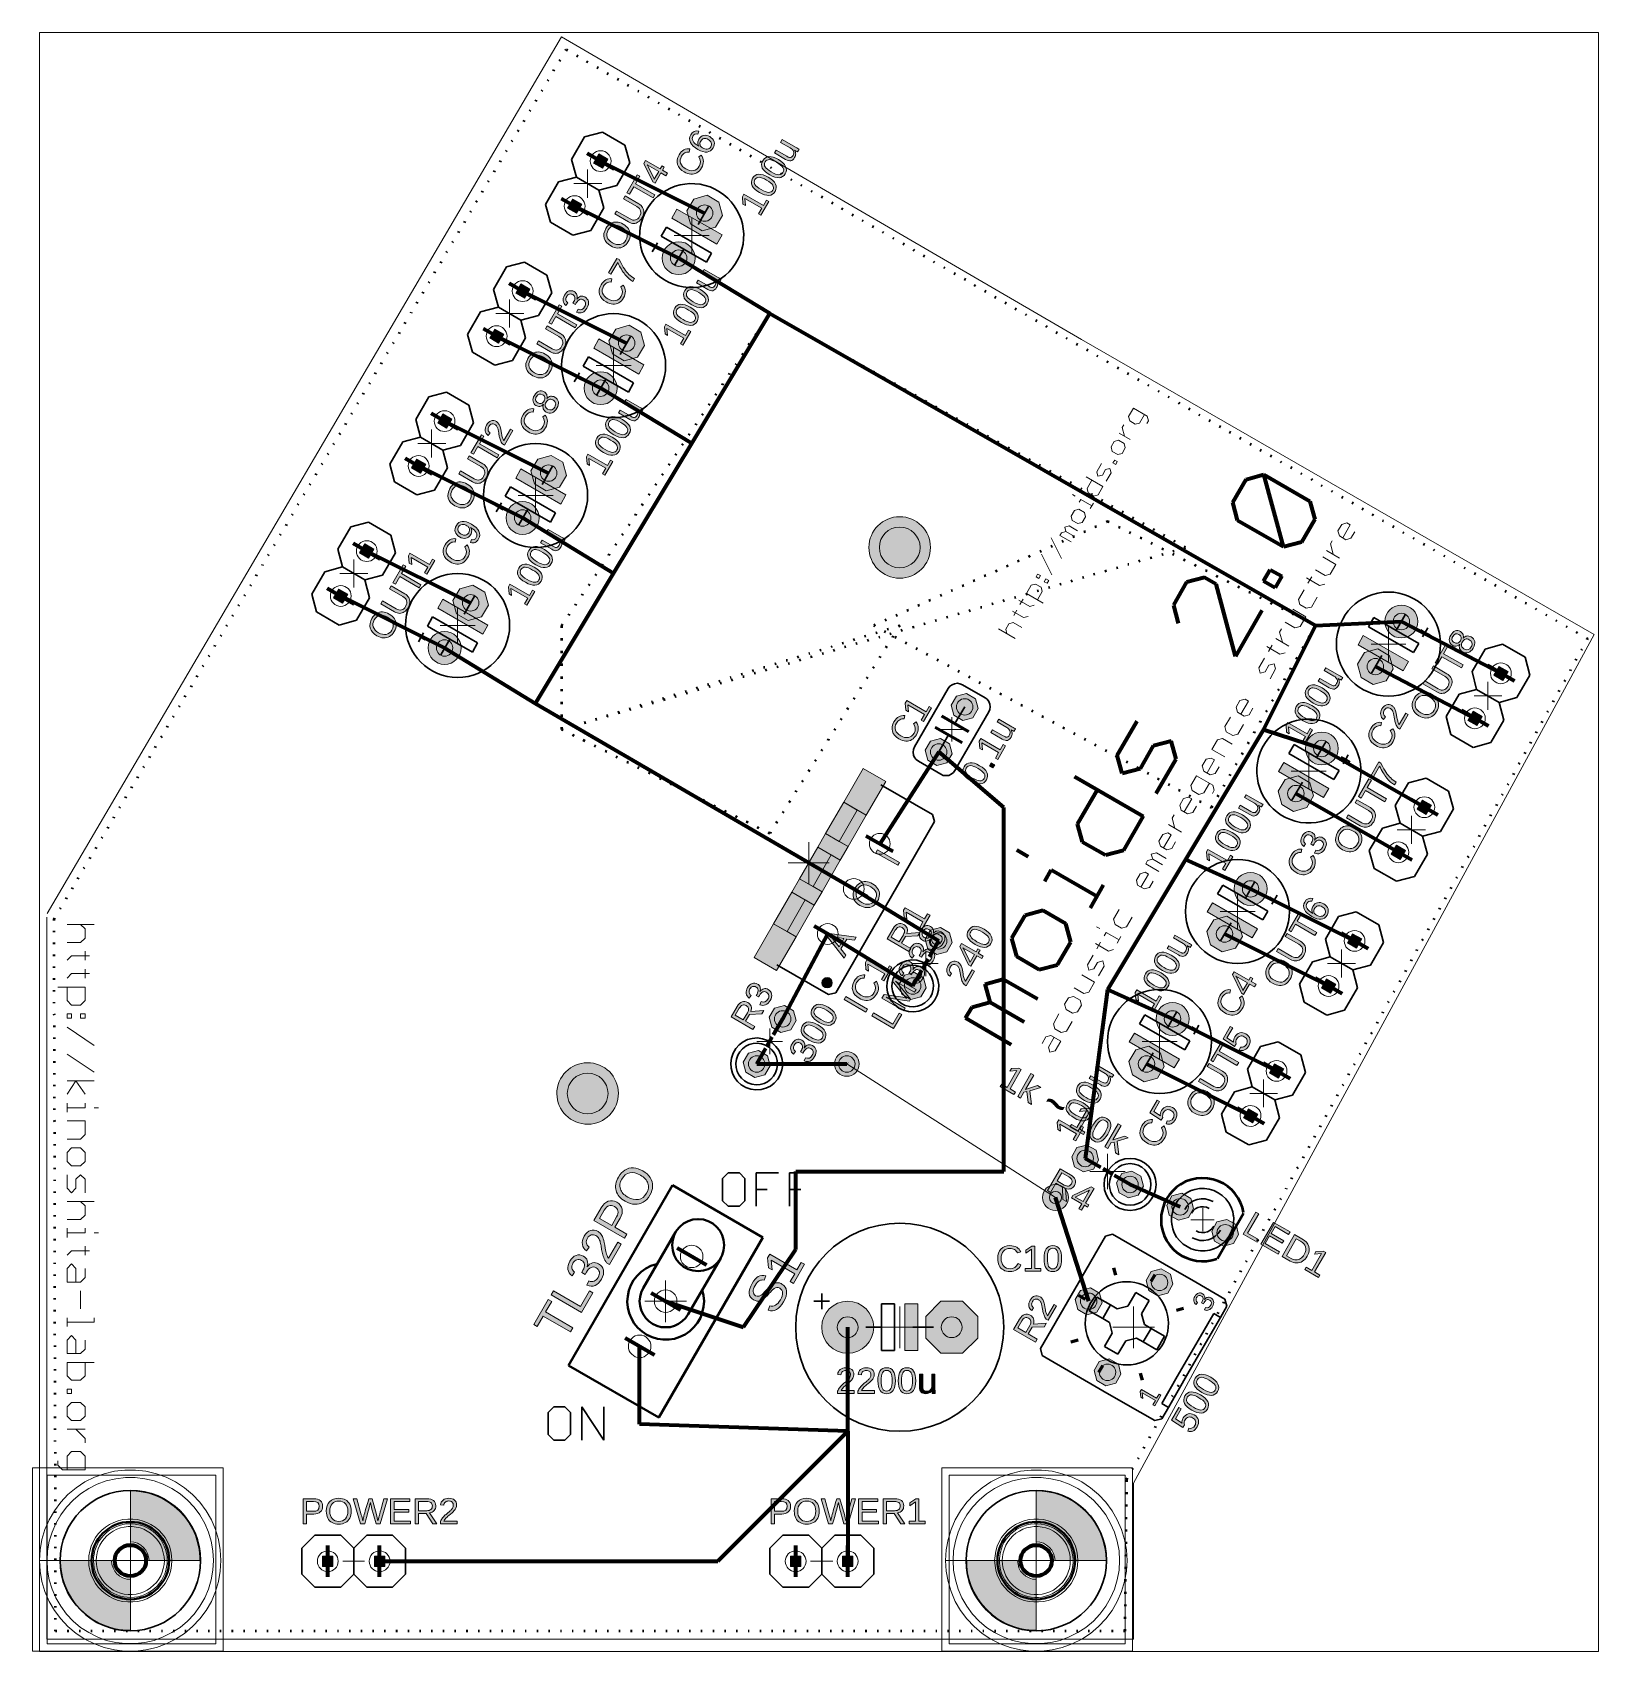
# Model space of a CAD drawing. Header units: millimetres. Extents: x 62.1 to 137.4, y 80.8 to 158.7.
import ezdxf

# ---------------------------------------------------------------- set-up
doc = ezdxf.new("R2010")
doc.units = ezdxf.units.MM
doc.header["$MEASUREMENT"] = 0
doc.layers.add('レイヤー 1', color=7, linetype='Continuous', lineweight=0)
picture_1 = doc.add_image_def('image1.png', size_in_pixel=(26, 25))
picture_2 = doc.add_image_def('image2.png', size_in_pixel=(26, 25))
picture_3 = doc.add_image_def('image3.png', size_in_pixel=(24, 23))
picture_4 = doc.add_image_def('image4.png', size_in_pixel=(23, 23))
picture_5 = doc.add_image_def('image5.png', size_in_pixel=(24, 23))
picture_6 = doc.add_image_def('image6.png', size_in_pixel=(23, 23))
picture_7 = doc.add_image_def('image7.png', size_in_pixel=(26, 25))
picture_8 = doc.add_image_def('image8.png', size_in_pixel=(26, 25))
picture_9 = doc.add_image_def('image9.png', size_in_pixel=(24, 23))
picture_10 = doc.add_image_def('image10.png', size_in_pixel=(23, 23))

# ---------------------------------------------------------------- blocks, each defined once
blk = doc.blocks.new('Block_0')
at = {"layer": 'レイヤー 1'}
h = blk.add_hatch(color=253, dxfattribs=at)
h.dxf.hatch_style = 2
edge = h.paths.add_edge_path()
edge.add_spline(control_points=[(118.772, 97.784), (118.848, 97.74), (118.892, 97.682), (118.906, 97.61), (118.92, 97.538), (118.901, 97.458), (118.85, 97.368), (118.802, 97.285), (118.745, 97.23), (118.679, 97.202), (118.613, 97.174), (118.541, 97.176), (118.462, 97.21), (118.462, 97.21), (118.514, 97.324), (118.514, 97.324), (118.619, 97.282), (118.702, 97.313), (118.763, 97.418), (118.793, 97.471), (118.804, 97.52), (118.796, 97.565), (118.787, 97.61), (118.757, 97.647), (118.706, 97.677), (118.661, 97.703), (118.617, 97.706), (118.572, 97.686), (118.527, 97.666), (118.486, 97.624), (118.449, 97.559), (118.449, 97.559), (118.414, 97.5), (118.414, 97.5), (118.414, 97.5), (118.324, 97.552), (118.324, 97.552), (118.324, 97.552), (118.357, 97.609), (118.357, 97.609), (118.39, 97.666), (118.403, 97.718), (118.396, 97.764), (118.389, 97.81), (118.363, 97.846), (118.319, 97.871), (118.276, 97.897), (118.234, 97.904), (118.193, 97.893), (118.153, 97.882), (118.118, 97.851), (118.089, 97.8), (118.062, 97.754), (118.053, 97.709), (118.06, 97.667), (118.067, 97.625), (118.09, 97.589), (118.131, 97.56), (118.131, 97.56), (118.062, 97.459), (118.062, 97.459), (117.999, 97.506), (117.963, 97.564), (117.953, 97.633), (117.943, 97.703), (117.96, 97.776), (118.003, 97.851), (118.051, 97.933), (118.107, 97.986), (118.171, 98.01), (118.236, 98.033), (118.303, 98.025), (118.371, 97.985), (118.423, 97.955), (118.457, 97.916), (118.473, 97.868), (118.489, 97.819), (118.486, 97.764), (118.466, 97.702), (118.466, 97.702), (118.468, 97.7), (118.468, 97.7), (118.51, 97.758), (118.558, 97.794), (118.613, 97.808), (118.667, 97.822), (118.72, 97.814), (118.772, 97.784)], knot_values=[0, 0, 0, 0, 1, 1, 1, 2, 2, 2, 3, 3, 3, 4, 4, 4, 5, 5, 5, 6, 6, 6, 7, 7, 7, 8, 8, 8, 9, 9, 9, 10, 10, 10, 11, 11, 11, 12, 12, 12, 13, 13, 13, 14, 14, 14, 15, 15, 15, 16, 16, 16, 17, 17, 17, 18, 18, 18, 19, 19, 19, 20, 20, 20, 21, 21, 21, 22, 22, 22, 23, 23, 23, 24, 24, 24, 25, 25, 25, 26, 26, 26, 27, 27, 27, 28, 28, 28, 29, 29, 29, 29], degree=3, periodic=0)
blk.add_open_spline([(118.772, 97.784), (118.848, 97.74), (118.892, 97.682), (118.906, 97.61), (118.92, 97.538), (118.901, 97.458), (118.85, 97.368), (118.802, 97.285), (118.745, 97.23), (118.679, 97.202), (118.613, 97.174), (118.541, 97.176), (118.462, 97.21), (118.462, 97.21), (118.514, 97.324), (118.514, 97.324), (118.619, 97.282), (118.702, 97.313), (118.763, 97.418), (118.793, 97.471), (118.804, 97.52), (118.796, 97.565), (118.787, 97.61), (118.757, 97.647), (118.706, 97.677), (118.661, 97.703), (118.617, 97.706), (118.572, 97.686), (118.527, 97.666), (118.486, 97.624), (118.449, 97.559), (118.449, 97.559), (118.414, 97.5), (118.414, 97.5), (118.414, 97.5), (118.324, 97.552), (118.324, 97.552), (118.324, 97.552), (118.357, 97.609), (118.357, 97.609), (118.39, 97.666), (118.403, 97.718), (118.396, 97.764), (118.389, 97.81), (118.363, 97.846), (118.319, 97.871), (118.276, 97.897), (118.234, 97.904), (118.193, 97.893), (118.153, 97.882), (118.118, 97.851), (118.089, 97.8), (118.062, 97.754), (118.053, 97.709), (118.06, 97.667), (118.067, 97.625), (118.09, 97.589), (118.131, 97.56), (118.131, 97.56), (118.062, 97.459), (118.062, 97.459), (117.999, 97.506), (117.963, 97.564), (117.953, 97.633), (117.943, 97.703), (117.96, 97.776), (118.003, 97.851), (118.051, 97.933), (118.107, 97.986), (118.171, 98.01), (118.236, 98.033), (118.303, 98.025), (118.371, 97.985), (118.423, 97.955), (118.457, 97.916), (118.473, 97.868), (118.489, 97.819), (118.486, 97.764), (118.466, 97.702), (118.466, 97.702), (118.468, 97.7), (118.468, 97.7), (118.51, 97.758), (118.558, 97.794), (118.613, 97.808), (118.667, 97.822), (118.72, 97.814), (118.772, 97.784)], degree=3, knots=[0, 0, 0, 0, 1, 1, 1, 2, 2, 2, 3, 3, 3, 4, 4, 4, 5, 5, 5, 6, 6, 6, 7, 7, 7, 8, 8, 8, 9, 9, 9, 10, 10, 10, 11, 11, 11, 12, 12, 12, 13, 13, 13, 14, 14, 14, 15, 15, 15, 16, 16, 16, 17, 17, 17, 18, 18, 18, 19, 19, 19, 20, 20, 20, 21, 21, 21, 22, 22, 22, 23, 23, 23, 24, 24, 24, 25, 25, 25, 26, 26, 26, 27, 27, 27, 28, 28, 28, 29, 29, 29, 29], dxfattribs=at)
blk = doc.blocks.new('Block_1')
at = {"layer": 'レイヤー 1'}
h = blk.add_hatch(color=253, dxfattribs=at)
h.dxf.hatch_style = 2
edge = h.paths.add_edge_path()
edge.add_spline(control_points=[(116.073, 92.585), (116.073, 92.585), (115.984, 92.636), (115.984, 92.636), (115.984, 92.636), (116.104, 92.845), (116.104, 92.845), (116.104, 92.845), (115.473, 93.209), (115.473, 93.209), (115.473, 93.209), (115.499, 92.948), (115.499, 92.948), (115.499, 92.948), (115.4, 93.005), (115.4, 93.005), (115.4, 93.005), (115.378, 93.276), (115.378, 93.276), (115.378, 93.276), (115.434, 93.372), (115.434, 93.372), (115.434, 93.372), (116.165, 92.95), (116.165, 92.95), (116.165, 92.95), (116.28, 93.15), (116.28, 93.15), (116.28, 93.15), (116.369, 93.099), (116.369, 93.099), (116.369, 93.099), (116.073, 92.585), (116.073, 92.585)], knot_values=[0, 0, 0, 0, 1, 1, 1, 2, 2, 2, 3, 3, 3, 4, 4, 4, 5, 5, 5, 6, 6, 6, 7, 7, 7, 8, 8, 8, 9, 9, 9, 10, 10, 10, 11, 11, 11, 11], degree=3, periodic=0)
blk.add_open_spline([(116.073, 92.585), (116.073, 92.585), (115.984, 92.636), (115.984, 92.636), (115.984, 92.636), (116.104, 92.845), (116.104, 92.845), (116.104, 92.845), (115.473, 93.209), (115.473, 93.209), (115.473, 93.209), (115.499, 92.948), (115.499, 92.948), (115.499, 92.948), (115.4, 93.005), (115.4, 93.005), (115.4, 93.005), (115.378, 93.276), (115.378, 93.276), (115.378, 93.276), (115.434, 93.372), (115.434, 93.372), (115.434, 93.372), (116.165, 92.95), (116.165, 92.95), (116.165, 92.95), (116.28, 93.15), (116.28, 93.15), (116.28, 93.15), (116.369, 93.099), (116.369, 93.099), (116.369, 93.099), (116.073, 92.585), (116.073, 92.585)], degree=3, knots=[0, 0, 0, 0, 1, 1, 1, 2, 2, 2, 3, 3, 3, 4, 4, 4, 5, 5, 5, 6, 6, 6, 7, 7, 7, 8, 8, 8, 9, 9, 9, 10, 10, 10, 11, 11, 11, 11], dxfattribs=at)
blk = doc.blocks.new('Block_2')
at = {"layer": 'レイヤー 1'}
h = blk.add_hatch(color=253, dxfattribs=at)
h.dxf.hatch_style = 2
edge = h.paths.add_edge_path()
edge.add_spline(control_points=[(102.411, 117.559), (102.28, 117.635), (102.159, 117.661), (102.046, 117.639), (101.934, 117.617), (101.844, 117.546), (101.775, 117.427), (101.705, 117.307), (101.689, 117.193), (101.725, 117.084), (101.76, 116.976), (101.844, 116.885), (101.977, 116.808), (102.108, 116.732), (102.232, 116.705), (102.347, 116.726), (102.463, 116.748), (102.554, 116.818), (102.623, 116.935), (102.692, 117.057), (102.709, 117.171), (102.671, 117.279), (102.634, 117.387), (102.547, 117.481), (102.411, 117.559)], knot_values=[0, 0, 0, 0, 1, 1, 1, 2, 2, 2, 3, 3, 3, 4, 4, 4, 5, 5, 5, 6, 6, 6, 7, 7, 7, 8, 8, 8, 8], degree=3, periodic=0)
edge = h.paths.add_edge_path()
edge.add_spline(control_points=[(102.495, 117.704), (102.604, 117.641), (102.688, 117.565), (102.746, 117.475), (102.804, 117.386), (102.833, 117.289), (102.832, 117.185), (102.831, 117.081), (102.8, 116.975), (102.738, 116.869), (102.676, 116.761), (102.6, 116.681), (102.511, 116.628), (102.422, 116.574), (102.325, 116.551), (102.218, 116.558), (102.112, 116.564), (102.003, 116.6), (101.893, 116.663), (101.725, 116.76), (101.62, 116.882), (101.579, 117.029), (101.537, 117.175), (101.564, 117.33), (101.659, 117.494), (101.72, 117.6), (101.795, 117.681), (101.883, 117.735), (101.971, 117.789), (102.067, 117.813), (102.172, 117.808), (102.277, 117.803), (102.384, 117.769), (102.495, 117.704)], knot_values=[0, 0, 0, 0, 1, 1, 1, 2, 2, 2, 3, 3, 3, 4, 4, 4, 5, 5, 5, 6, 6, 6, 7, 7, 7, 8, 8, 8, 9, 9, 9, 10, 10, 10, 11, 11, 11, 11], degree=3, periodic=0)
for points, knots in [([(102.495, 117.704), (102.604, 117.641), (102.688, 117.565), (102.746, 117.475), (102.804, 117.386), (102.833, 117.289), (102.832, 117.185), (102.831, 117.081), (102.8, 116.975), (102.738, 116.869), (102.676, 116.761), (102.6, 116.681), (102.511, 116.628), (102.422, 116.574), (102.325, 116.551), (102.218, 116.558), (102.112, 116.564), (102.003, 116.6), (101.893, 116.663), (101.725, 116.76), (101.62, 116.882), (101.579, 117.029), (101.537, 117.175), (101.564, 117.33), (101.659, 117.494), (101.72, 117.6), (101.795, 117.681), (101.883, 117.735), (101.971, 117.789), (102.067, 117.813), (102.172, 117.808), (102.277, 117.803), (102.384, 117.769), (102.495, 117.704)], [0, 0, 0, 0, 1, 1, 1, 2, 2, 2, 3, 3, 3, 4, 4, 4, 5, 5, 5, 6, 6, 6, 7, 7, 7, 8, 8, 8, 9, 9, 9, 10, 10, 10, 11, 11, 11, 11]), ([(102.411, 117.559), (102.28, 117.635), (102.159, 117.661), (102.046, 117.639), (101.934, 117.617), (101.844, 117.546), (101.775, 117.427), (101.705, 117.307), (101.689, 117.193), (101.725, 117.084), (101.76, 116.976), (101.844, 116.885), (101.977, 116.808), (102.108, 116.732), (102.232, 116.705), (102.347, 116.726), (102.463, 116.748), (102.554, 116.818), (102.623, 116.935), (102.692, 117.057), (102.709, 117.171), (102.671, 117.279), (102.634, 117.387), (102.547, 117.481), (102.411, 117.559)], [0, 0, 0, 0, 1, 1, 1, 2, 2, 2, 3, 3, 3, 4, 4, 4, 5, 5, 5, 6, 6, 6, 7, 7, 7, 8, 8, 8, 8])]:
    blk.add_open_spline(points, degree=3, knots=knots, dxfattribs=at)
blk = doc.blocks.new('Block_3')
at = {"layer": 'レイヤー 1'}
h = blk.add_hatch(color=253, dxfattribs=at)
h.dxf.hatch_style = 2
edge = h.paths.add_edge_path()
edge.add_spline(control_points=[(103.713, 118.592), (103.713, 118.592), (102.663, 119.198), (102.663, 119.198), (102.663, 119.198), (102.745, 119.34), (102.745, 119.34), (102.745, 119.34), (103.795, 118.734), (103.795, 118.734), (103.795, 118.734), (103.713, 118.592), (103.713, 118.592)], knot_values=[0, 0, 0, 0, 1, 1, 1, 2, 2, 2, 3, 3, 3, 4, 4, 4, 4], degree=3, periodic=0)
blk.add_open_spline([(103.713, 118.592), (103.713, 118.592), (102.663, 119.198), (102.663, 119.198), (102.663, 119.198), (102.745, 119.34), (102.745, 119.34), (102.745, 119.34), (103.795, 118.734), (103.795, 118.734), (103.795, 118.734), (103.713, 118.592), (103.713, 118.592)], degree=3, knots=[0, 0, 0, 0, 1, 1, 1, 2, 2, 2, 3, 3, 3, 4, 4, 4, 4], dxfattribs=at)
blk = doc.blocks.new('Block_4')
at = {"layer": 'レイヤー 1'}
h = blk.add_hatch(color=253, dxfattribs=at)
h.dxf.hatch_style = 2
edge = h.paths.add_edge_path()
edge.add_spline(control_points=[(100.483, 115.173), (100.483, 115.173), (100.5, 115.155), (100.5, 115.155), (100.534, 115.119), (100.576, 115.07), (100.627, 115.008), (100.627, 115.008), (100.894, 114.675), (100.894, 114.675), (100.894, 114.675), (101.121, 115.067), (101.121, 115.067), (101.121, 115.067), (100.696, 115.132), (100.696, 115.132), (100.654, 115.139), (100.608, 115.147), (100.556, 115.158), (100.556, 115.158), (100.483, 115.173), (100.483, 115.173)], knot_values=[0, 0, 0, 0, 1, 1, 1, 2, 2, 2, 3, 3, 3, 4, 4, 4, 5, 5, 5, 6, 6, 6, 7, 7, 7, 7], degree=3, periodic=0)
edge = h.paths.add_edge_path()
edge.add_spline(control_points=[(101.632, 114.988), (101.632, 114.988), (101.256, 115.046), (101.256, 115.046), (101.256, 115.046), (100.98, 114.567), (100.98, 114.567), (100.98, 114.567), (101.217, 114.27), (101.217, 114.27), (101.217, 114.27), (101.132, 114.122), (101.132, 114.122), (101.132, 114.122), (100.33, 115.156), (100.33, 115.156), (100.33, 115.156), (100.423, 115.318), (100.423, 115.318), (100.423, 115.318), (101.716, 115.134), (101.716, 115.134), (101.716, 115.134), (101.632, 114.988), (101.632, 114.988)], knot_values=[0, 0, 0, 0, 1, 1, 1, 2, 2, 2, 3, 3, 3, 4, 4, 4, 5, 5, 5, 6, 6, 6, 7, 7, 7, 8, 8, 8, 8], degree=3, periodic=0)
for points, knots in [([(101.632, 114.988), (101.632, 114.988), (101.256, 115.046), (101.256, 115.046), (101.256, 115.046), (100.98, 114.567), (100.98, 114.567), (100.98, 114.567), (101.217, 114.27), (101.217, 114.27), (101.217, 114.27), (101.132, 114.122), (101.132, 114.122), (101.132, 114.122), (100.33, 115.156), (100.33, 115.156), (100.33, 115.156), (100.423, 115.318), (100.423, 115.318), (100.423, 115.318), (101.716, 115.134), (101.716, 115.134), (101.716, 115.134), (101.632, 114.988), (101.632, 114.988)], [0, 0, 0, 0, 1, 1, 1, 2, 2, 2, 3, 3, 3, 4, 4, 4, 5, 5, 5, 6, 6, 6, 7, 7, 7, 8, 8, 8, 8]), ([(100.483, 115.173), (100.483, 115.173), (100.5, 115.155), (100.5, 115.155), (100.534, 115.119), (100.576, 115.07), (100.627, 115.008), (100.627, 115.008), (100.894, 114.675), (100.894, 114.675), (100.894, 114.675), (101.121, 115.067), (101.121, 115.067), (101.121, 115.067), (100.696, 115.132), (100.696, 115.132), (100.654, 115.139), (100.608, 115.147), (100.556, 115.158), (100.556, 115.158), (100.483, 115.173), (100.483, 115.173)], [0, 0, 0, 0, 1, 1, 1, 2, 2, 2, 3, 3, 3, 4, 4, 4, 5, 5, 5, 6, 6, 6, 7, 7, 7, 7])]:
    blk.add_open_spline(points, degree=3, knots=knots, dxfattribs=at)
blk = doc.blocks.new('Block_5')
at = {"layer": 'レイヤー 1'}
h = blk.add_hatch(color=253, dxfattribs=at)
h.dxf.hatch_style = 2
edge = h.paths.add_edge_path()
edge.add_spline(control_points=[(102.18, 111.535), (102.18, 111.535), (101.13, 112.141), (101.13, 112.141), (101.13, 112.141), (101.212, 112.283), (101.212, 112.283), (101.212, 112.283), (102.262, 111.677), (102.262, 111.677), (102.262, 111.677), (102.18, 111.535), (102.18, 111.535)], knot_values=[0, 0, 0, 0, 1, 1, 1, 2, 2, 2, 3, 3, 3, 4, 4, 4, 4], degree=3, periodic=0)
blk.add_open_spline([(102.18, 111.535), (102.18, 111.535), (101.13, 112.141), (101.13, 112.141), (101.13, 112.141), (101.212, 112.283), (101.212, 112.283), (101.212, 112.283), (102.262, 111.677), (102.262, 111.677), (102.262, 111.677), (102.18, 111.535), (102.18, 111.535)], degree=3, knots=[0, 0, 0, 0, 1, 1, 1, 2, 2, 2, 3, 3, 3, 4, 4, 4, 4], dxfattribs=at)
blk = doc.blocks.new('Block_6')
at = {"layer": 'レイヤー 1'}
h = blk.add_hatch(color=253, dxfattribs=at)
h.dxf.hatch_style = 2
edge = h.paths.add_edge_path()
edge.add_spline(control_points=[(101.735, 112.956), (101.668, 112.84), (101.653, 112.728), (101.691, 112.62), (101.728, 112.512), (101.812, 112.421), (101.942, 112.346), (102.071, 112.272), (102.194, 112.245), (102.31, 112.267), (102.428, 112.289), (102.519, 112.358), (102.586, 112.473), (102.67, 112.62), (102.662, 112.772), (102.559, 112.93), (102.559, 112.93), (102.684, 113.013), (102.684, 113.013), (102.749, 112.917), (102.783, 112.817), (102.785, 112.711), (102.787, 112.606), (102.758, 112.502), (102.698, 112.398), (102.637, 112.293), (102.563, 112.214), (102.474, 112.162), (102.386, 112.11), (102.289, 112.088), (102.184, 112.094), (102.079, 112.101), (101.97, 112.136), (101.859, 112.201), (101.691, 112.298), (101.586, 112.419), (101.544, 112.564), (101.501, 112.709), (101.526, 112.861), (101.618, 113.021), (101.683, 113.133), (101.758, 113.214), (101.845, 113.264), (101.932, 113.313), (102.029, 113.331), (102.135, 113.317), (102.135, 113.317), (102.102, 113.156), (102.102, 113.156), (102.027, 113.167), (101.958, 113.155), (101.894, 113.12), (101.831, 113.085), (101.778, 113.03), (101.735, 112.956)], knot_values=[0, 0, 0, 0, 1, 1, 1, 2, 2, 2, 3, 3, 3, 4, 4, 4, 5, 5, 5, 6, 6, 6, 7, 7, 7, 8, 8, 8, 9, 9, 9, 10, 10, 10, 11, 11, 11, 12, 12, 12, 13, 13, 13, 14, 14, 14, 15, 15, 15, 16, 16, 16, 17, 17, 17, 18, 18, 18, 18], degree=3, periodic=0)
blk.add_open_spline([(101.735, 112.956), (101.668, 112.84), (101.653, 112.728), (101.691, 112.62), (101.728, 112.512), (101.812, 112.421), (101.942, 112.346), (102.071, 112.272), (102.194, 112.245), (102.31, 112.267), (102.428, 112.289), (102.519, 112.358), (102.586, 112.473), (102.67, 112.62), (102.662, 112.772), (102.559, 112.93), (102.559, 112.93), (102.684, 113.013), (102.684, 113.013), (102.749, 112.917), (102.783, 112.817), (102.785, 112.711), (102.787, 112.606), (102.758, 112.502), (102.698, 112.398), (102.637, 112.293), (102.563, 112.214), (102.474, 112.162), (102.386, 112.11), (102.289, 112.088), (102.184, 112.094), (102.079, 112.101), (101.97, 112.136), (101.859, 112.201), (101.691, 112.298), (101.586, 112.419), (101.544, 112.564), (101.501, 112.709), (101.526, 112.861), (101.618, 113.021), (101.683, 113.133), (101.758, 113.214), (101.845, 113.264), (101.932, 113.313), (102.029, 113.331), (102.135, 113.317), (102.135, 113.317), (102.102, 113.156), (102.102, 113.156), (102.027, 113.167), (101.958, 113.155), (101.894, 113.12), (101.831, 113.085), (101.778, 113.03), (101.735, 112.956)], degree=3, knots=[0, 0, 0, 0, 1, 1, 1, 2, 2, 2, 3, 3, 3, 4, 4, 4, 5, 5, 5, 6, 6, 6, 7, 7, 7, 8, 8, 8, 9, 9, 9, 10, 10, 10, 11, 11, 11, 12, 12, 12, 13, 13, 13, 14, 14, 14, 15, 15, 15, 16, 16, 16, 17, 17, 17, 18, 18, 18, 18], dxfattribs=at)
blk = doc.blocks.new('Block_7')
at = {"layer": 'レイヤー 1'}
h = blk.add_hatch(color=253, dxfattribs=at)
h.dxf.hatch_style = 2
edge = h.paths.add_edge_path()
edge.add_spline(control_points=[(103.047, 113.036), (103.047, 113.036), (102.933, 113.102), (102.933, 113.102), (102.933, 113.102), (103.087, 113.369), (103.087, 113.369), (103.087, 113.369), (102.28, 113.835), (102.28, 113.835), (102.28, 113.835), (102.312, 113.501), (102.312, 113.501), (102.312, 113.501), (102.185, 113.574), (102.185, 113.574), (102.185, 113.574), (102.158, 113.92), (102.158, 113.92), (102.158, 113.92), (102.229, 114.044), (102.229, 114.044), (102.229, 114.044), (103.165, 113.504), (103.165, 113.504), (103.165, 113.504), (103.312, 113.759), (103.312, 113.759), (103.312, 113.759), (103.426, 113.694), (103.426, 113.694), (103.426, 113.694), (103.047, 113.036), (103.047, 113.036)], knot_values=[0, 0, 0, 0, 1, 1, 1, 2, 2, 2, 3, 3, 3, 4, 4, 4, 5, 5, 5, 6, 6, 6, 7, 7, 7, 8, 8, 8, 9, 9, 9, 10, 10, 10, 11, 11, 11, 11], degree=3, periodic=0)
blk.add_open_spline([(103.047, 113.036), (103.047, 113.036), (102.933, 113.102), (102.933, 113.102), (102.933, 113.102), (103.087, 113.369), (103.087, 113.369), (103.087, 113.369), (102.28, 113.835), (102.28, 113.835), (102.28, 113.835), (102.312, 113.501), (102.312, 113.501), (102.312, 113.501), (102.185, 113.574), (102.185, 113.574), (102.185, 113.574), (102.158, 113.92), (102.158, 113.92), (102.158, 113.92), (102.229, 114.044), (102.229, 114.044), (102.229, 114.044), (103.165, 113.504), (103.165, 113.504), (103.165, 113.504), (103.312, 113.759), (103.312, 113.759), (103.312, 113.759), (103.426, 113.694), (103.426, 113.694), (103.426, 113.694), (103.047, 113.036), (103.047, 113.036)], degree=3, knots=[0, 0, 0, 0, 1, 1, 1, 2, 2, 2, 3, 3, 3, 4, 4, 4, 5, 5, 5, 6, 6, 6, 7, 7, 7, 8, 8, 8, 9, 9, 9, 10, 10, 10, 11, 11, 11, 11], dxfattribs=at)
blk = doc.blocks.new('Block_8')
at = {"layer": 'レイヤー 1'}
h = blk.add_hatch(color=253, dxfattribs=at)
h.dxf.hatch_style = 2
edge = h.paths.add_edge_path()
edge.add_spline(control_points=[(103.648, 125.432), (103.581, 125.316), (103.566, 125.204), (103.603, 125.096), (103.641, 124.988), (103.725, 124.897), (103.854, 124.822), (103.983, 124.748), (104.106, 124.721), (104.223, 124.743), (104.34, 124.766), (104.432, 124.834), (104.498, 124.949), (104.583, 125.096), (104.574, 125.249), (104.471, 125.406), (104.471, 125.406), (104.596, 125.489), (104.596, 125.489), (104.662, 125.394), (104.696, 125.293), (104.698, 125.188), (104.7, 125.082), (104.671, 124.978), (104.611, 124.874), (104.55, 124.769), (104.475, 124.69), (104.387, 124.638), (104.298, 124.586), (104.202, 124.564), (104.096, 124.571), (103.991, 124.577), (103.883, 124.613), (103.771, 124.677), (103.604, 124.774), (103.499, 124.895), (103.456, 125.04), (103.414, 125.185), (103.438, 125.337), (103.531, 125.497), (103.595, 125.609), (103.671, 125.69), (103.758, 125.74), (103.845, 125.789), (103.942, 125.807), (104.048, 125.793), (104.048, 125.793), (104.015, 125.632), (104.015, 125.632), (103.94, 125.643), (103.87, 125.631), (103.807, 125.596), (103.744, 125.561), (103.69, 125.506), (103.648, 125.432)], knot_values=[0, 0, 0, 0, 1, 1, 1, 2, 2, 2, 3, 3, 3, 4, 4, 4, 5, 5, 5, 6, 6, 6, 7, 7, 7, 8, 8, 8, 9, 9, 9, 10, 10, 10, 11, 11, 11, 12, 12, 12, 13, 13, 13, 14, 14, 14, 15, 15, 15, 16, 16, 16, 17, 17, 17, 18, 18, 18, 18], degree=3, periodic=0)
blk.add_open_spline([(103.648, 125.432), (103.581, 125.316), (103.566, 125.204), (103.603, 125.096), (103.641, 124.988), (103.725, 124.897), (103.854, 124.822), (103.983, 124.748), (104.106, 124.721), (104.223, 124.743), (104.34, 124.766), (104.432, 124.834), (104.498, 124.949), (104.583, 125.096), (104.574, 125.249), (104.471, 125.406), (104.471, 125.406), (104.596, 125.489), (104.596, 125.489), (104.662, 125.394), (104.696, 125.293), (104.698, 125.188), (104.7, 125.082), (104.671, 124.978), (104.611, 124.874), (104.55, 124.769), (104.475, 124.69), (104.387, 124.638), (104.298, 124.586), (104.202, 124.564), (104.096, 124.571), (103.991, 124.577), (103.883, 124.613), (103.771, 124.677), (103.604, 124.774), (103.499, 124.895), (103.456, 125.04), (103.414, 125.185), (103.438, 125.337), (103.531, 125.497), (103.595, 125.609), (103.671, 125.69), (103.758, 125.74), (103.845, 125.789), (103.942, 125.807), (104.048, 125.793), (104.048, 125.793), (104.015, 125.632), (104.015, 125.632), (103.94, 125.643), (103.87, 125.631), (103.807, 125.596), (103.744, 125.561), (103.69, 125.506), (103.648, 125.432)], degree=3, knots=[0, 0, 0, 0, 1, 1, 1, 2, 2, 2, 3, 3, 3, 4, 4, 4, 5, 5, 5, 6, 6, 6, 7, 7, 7, 8, 8, 8, 9, 9, 9, 10, 10, 10, 11, 11, 11, 12, 12, 12, 13, 13, 13, 14, 14, 14, 15, 15, 15, 16, 16, 16, 17, 17, 17, 18, 18, 18, 18], dxfattribs=at)
blk = doc.blocks.new('Block_9')
at = {"layer": 'レイヤー 1'}
h = blk.add_hatch(color=253, dxfattribs=at)
h.dxf.hatch_style = 2
edge = h.paths.add_edge_path()
edge.add_spline(control_points=[(104.959, 125.512), (104.959, 125.512), (104.845, 125.578), (104.845, 125.578), (104.845, 125.578), (105, 125.845), (105, 125.845), (105, 125.845), (104.192, 126.311), (104.192, 126.311), (104.192, 126.311), (104.224, 125.977), (104.224, 125.977), (104.224, 125.977), (104.098, 126.05), (104.098, 126.05), (104.098, 126.05), (104.07, 126.396), (104.07, 126.396), (104.07, 126.396), (104.142, 126.52), (104.142, 126.52), (104.142, 126.52), (105.077, 125.98), (105.077, 125.98), (105.077, 125.98), (105.225, 126.235), (105.225, 126.235), (105.225, 126.235), (105.339, 126.17), (105.339, 126.17), (105.339, 126.17), (104.959, 125.512), (104.959, 125.512)], knot_values=[0, 0, 0, 0, 1, 1, 1, 2, 2, 2, 3, 3, 3, 4, 4, 4, 5, 5, 5, 6, 6, 6, 7, 7, 7, 8, 8, 8, 9, 9, 9, 10, 10, 10, 11, 11, 11, 11], degree=3, periodic=0)
blk.add_open_spline([(104.959, 125.512), (104.959, 125.512), (104.845, 125.578), (104.845, 125.578), (104.845, 125.578), (105, 125.845), (105, 125.845), (105, 125.845), (104.192, 126.311), (104.192, 126.311), (104.192, 126.311), (104.224, 125.977), (104.224, 125.977), (104.224, 125.977), (104.098, 126.05), (104.098, 126.05), (104.098, 126.05), (104.07, 126.396), (104.07, 126.396), (104.07, 126.396), (104.142, 126.52), (104.142, 126.52), (104.142, 126.52), (105.077, 125.98), (105.077, 125.98), (105.077, 125.98), (105.225, 126.235), (105.225, 126.235), (105.225, 126.235), (105.339, 126.17), (105.339, 126.17), (105.339, 126.17), (104.959, 125.512), (104.959, 125.512)], degree=3, knots=[0, 0, 0, 0, 1, 1, 1, 2, 2, 2, 3, 3, 3, 4, 4, 4, 5, 5, 5, 6, 6, 6, 7, 7, 7, 8, 8, 8, 9, 9, 9, 10, 10, 10, 11, 11, 11, 11], dxfattribs=at)
blk = doc.blocks.new('Block_10')
at = {"layer": 'レイヤー 1'}
h = blk.add_hatch(color=253, dxfattribs=at)
h.dxf.hatch_style = 2
edge = h.paths.add_edge_path()
edge.add_spline(control_points=[(103.921, 115.603), (103.86, 115.638), (103.802, 115.644), (103.746, 115.621), (103.69, 115.598), (103.64, 115.547), (103.595, 115.47), (103.595, 115.47), (103.4, 115.132), (103.4, 115.132), (103.4, 115.132), (103.787, 114.908), (103.787, 114.908), (103.787, 114.908), (103.985, 115.252), (103.985, 115.252), (104.029, 115.327), (104.045, 115.395), (104.033, 115.456), (104.022, 115.517), (103.985, 115.566), (103.921, 115.603)], knot_values=[0, 0, 0, 0, 1, 1, 1, 2, 2, 2, 3, 3, 3, 4, 4, 4, 5, 5, 5, 6, 6, 6, 7, 7, 7, 7], degree=3, periodic=0)
edge = h.paths.add_edge_path()
edge.add_spline(control_points=[(104.682, 115.192), (104.682, 115.192), (104.088, 115.171), (104.088, 115.171), (104.088, 115.171), (103.899, 114.844), (103.899, 114.844), (103.899, 114.844), (104.335, 114.592), (104.335, 114.592), (104.335, 114.592), (104.253, 114.45), (104.253, 114.45), (104.253, 114.45), (103.204, 115.056), (103.204, 115.056), (103.204, 115.056), (103.489, 115.55), (103.489, 115.55), (103.557, 115.668), (103.636, 115.743), (103.726, 115.778), (103.816, 115.811), (103.908, 115.801), (104.003, 115.747), (104.081, 115.701), (104.133, 115.641), (104.16, 115.565), (104.187, 115.489), (104.184, 115.407), (104.152, 115.319), (104.152, 115.319), (104.776, 115.356), (104.776, 115.356), (104.776, 115.356), (104.682, 115.192), (104.682, 115.192)], knot_values=[0, 0, 0, 0, 1, 1, 1, 2, 2, 2, 3, 3, 3, 4, 4, 4, 5, 5, 5, 6, 6, 6, 7, 7, 7, 8, 8, 8, 9, 9, 9, 10, 10, 10, 11, 11, 11, 12, 12, 12, 12], degree=3, periodic=0)
for points, knots in [([(104.682, 115.192), (104.682, 115.192), (104.088, 115.171), (104.088, 115.171), (104.088, 115.171), (103.899, 114.844), (103.899, 114.844), (103.899, 114.844), (104.335, 114.592), (104.335, 114.592), (104.335, 114.592), (104.253, 114.45), (104.253, 114.45), (104.253, 114.45), (103.204, 115.056), (103.204, 115.056), (103.204, 115.056), (103.489, 115.55), (103.489, 115.55), (103.557, 115.668), (103.636, 115.743), (103.726, 115.778), (103.816, 115.811), (103.908, 115.801), (104.003, 115.747), (104.081, 115.701), (104.133, 115.641), (104.16, 115.565), (104.187, 115.489), (104.184, 115.407), (104.152, 115.319), (104.152, 115.319), (104.776, 115.356), (104.776, 115.356), (104.776, 115.356), (104.682, 115.192), (104.682, 115.192)], [0, 0, 0, 0, 1, 1, 1, 2, 2, 2, 3, 3, 3, 4, 4, 4, 5, 5, 5, 6, 6, 6, 7, 7, 7, 8, 8, 8, 9, 9, 9, 10, 10, 10, 11, 11, 11, 12, 12, 12, 12]), ([(103.921, 115.603), (103.86, 115.638), (103.802, 115.644), (103.746, 115.621), (103.69, 115.598), (103.64, 115.547), (103.595, 115.47), (103.595, 115.47), (103.4, 115.132), (103.4, 115.132), (103.4, 115.132), (103.787, 114.908), (103.787, 114.908), (103.787, 114.908), (103.985, 115.252), (103.985, 115.252), (104.029, 115.327), (104.045, 115.395), (104.033, 115.456), (104.022, 115.517), (103.985, 115.566), (103.921, 115.603)], [0, 0, 0, 0, 1, 1, 1, 2, 2, 2, 3, 3, 3, 4, 4, 4, 5, 5, 5, 6, 6, 6, 7, 7, 7, 7])]:
    blk.add_open_spline(points, degree=3, knots=knots, dxfattribs=at)
blk = doc.blocks.new('Block_11')
at = {"layer": 'レイヤー 1'}
h = blk.add_hatch(color=253, dxfattribs=at)
h.dxf.hatch_style = 2
edge = h.paths.add_edge_path()
edge.add_spline(control_points=[(104.884, 115.542), (104.884, 115.542), (104.77, 115.608), (104.77, 115.608), (104.77, 115.608), (104.925, 115.876), (104.925, 115.876), (104.925, 115.876), (104.117, 116.342), (104.117, 116.342), (104.117, 116.342), (104.149, 116.007), (104.149, 116.007), (104.149, 116.007), (104.023, 116.08), (104.023, 116.08), (104.023, 116.08), (103.995, 116.427), (103.995, 116.427), (103.995, 116.427), (104.067, 116.551), (104.067, 116.551), (104.067, 116.551), (105.002, 116.01), (105.002, 116.01), (105.002, 116.01), (105.15, 116.266), (105.15, 116.266), (105.15, 116.266), (105.264, 116.2), (105.264, 116.2), (105.264, 116.2), (104.884, 115.542), (104.884, 115.542)], knot_values=[0, 0, 0, 0, 1, 1, 1, 2, 2, 2, 3, 3, 3, 4, 4, 4, 5, 5, 5, 6, 6, 6, 7, 7, 7, 8, 8, 8, 9, 9, 9, 10, 10, 10, 11, 11, 11, 11], degree=3, periodic=0)
blk.add_open_spline([(104.884, 115.542), (104.884, 115.542), (104.77, 115.608), (104.77, 115.608), (104.77, 115.608), (104.925, 115.876), (104.925, 115.876), (104.925, 115.876), (104.117, 116.342), (104.117, 116.342), (104.117, 116.342), (104.149, 116.007), (104.149, 116.007), (104.149, 116.007), (104.023, 116.08), (104.023, 116.08), (104.023, 116.08), (103.995, 116.427), (103.995, 116.427), (103.995, 116.427), (104.067, 116.551), (104.067, 116.551), (104.067, 116.551), (105.002, 116.01), (105.002, 116.01), (105.002, 116.01), (105.15, 116.266), (105.15, 116.266), (105.15, 116.266), (105.264, 116.2), (105.264, 116.2), (105.264, 116.2), (104.884, 115.542), (104.884, 115.542)], degree=3, knots=[0, 0, 0, 0, 1, 1, 1, 2, 2, 2, 3, 3, 3, 4, 4, 4, 5, 5, 5, 6, 6, 6, 7, 7, 7, 8, 8, 8, 9, 9, 9, 10, 10, 10, 11, 11, 11, 11], dxfattribs=at)
blk = doc.blocks.new('Block_12')
at = {"layer": 'レイヤー 1'}
h = blk.add_hatch(color=253, dxfattribs=at)
h.dxf.hatch_style = 2
edge = h.paths.add_edge_path()
edge.add_spline(control_points=[(110.004, 96.807), (109.943, 96.842), (109.885, 96.848), (109.829, 96.825), (109.773, 96.802), (109.723, 96.752), (109.678, 96.674), (109.678, 96.674), (109.483, 96.337), (109.483, 96.337), (109.483, 96.337), (109.87, 96.113), (109.87, 96.113), (109.87, 96.113), (110.068, 96.456), (110.068, 96.456), (110.111, 96.531), (110.128, 96.599), (110.116, 96.66), (110.105, 96.722), (110.068, 96.77), (110.004, 96.807)], knot_values=[0, 0, 0, 0, 1, 1, 1, 2, 2, 2, 3, 3, 3, 4, 4, 4, 5, 5, 5, 6, 6, 6, 7, 7, 7, 7], degree=3, periodic=0)
edge = h.paths.add_edge_path()
edge.add_spline(control_points=[(110.764, 96.396), (110.764, 96.396), (110.171, 96.375), (110.171, 96.375), (110.171, 96.375), (109.982, 96.048), (109.982, 96.048), (109.982, 96.048), (110.418, 95.796), (110.418, 95.796), (110.418, 95.796), (110.336, 95.654), (110.336, 95.654), (110.336, 95.654), (109.287, 96.26), (109.287, 96.26), (109.287, 96.26), (109.572, 96.754), (109.572, 96.754), (109.64, 96.872), (109.719, 96.948), (109.809, 96.982), (109.899, 97.016), (109.991, 97.005), (110.086, 96.951), (110.164, 96.906), (110.216, 96.845), (110.243, 96.769), (110.27, 96.693), (110.267, 96.611), (110.235, 96.523), (110.235, 96.523), (110.859, 96.56), (110.859, 96.56), (110.859, 96.56), (110.764, 96.396), (110.764, 96.396)], knot_values=[0, 0, 0, 0, 1, 1, 1, 2, 2, 2, 3, 3, 3, 4, 4, 4, 5, 5, 5, 6, 6, 6, 7, 7, 7, 8, 8, 8, 9, 9, 9, 10, 10, 10, 11, 11, 11, 12, 12, 12, 12], degree=3, periodic=0)
for points, knots in [([(110.764, 96.396), (110.764, 96.396), (110.171, 96.375), (110.171, 96.375), (110.171, 96.375), (109.982, 96.048), (109.982, 96.048), (109.982, 96.048), (110.418, 95.796), (110.418, 95.796), (110.418, 95.796), (110.336, 95.654), (110.336, 95.654), (110.336, 95.654), (109.287, 96.26), (109.287, 96.26), (109.287, 96.26), (109.572, 96.754), (109.572, 96.754), (109.64, 96.872), (109.719, 96.948), (109.809, 96.982), (109.899, 97.016), (109.991, 97.005), (110.086, 96.951), (110.164, 96.906), (110.216, 96.845), (110.243, 96.769), (110.27, 96.693), (110.267, 96.611), (110.235, 96.523), (110.235, 96.523), (110.859, 96.56), (110.859, 96.56), (110.859, 96.56), (110.764, 96.396), (110.764, 96.396)], [0, 0, 0, 0, 1, 1, 1, 2, 2, 2, 3, 3, 3, 4, 4, 4, 5, 5, 5, 6, 6, 6, 7, 7, 7, 8, 8, 8, 9, 9, 9, 10, 10, 10, 11, 11, 11, 12, 12, 12, 12]), ([(110.004, 96.807), (109.943, 96.842), (109.885, 96.848), (109.829, 96.825), (109.773, 96.802), (109.723, 96.752), (109.678, 96.674), (109.678, 96.674), (109.483, 96.337), (109.483, 96.337), (109.483, 96.337), (109.87, 96.113), (109.87, 96.113), (109.87, 96.113), (110.068, 96.456), (110.068, 96.456), (110.111, 96.531), (110.128, 96.599), (110.116, 96.66), (110.105, 96.722), (110.068, 96.77), (110.004, 96.807)], [0, 0, 0, 0, 1, 1, 1, 2, 2, 2, 3, 3, 3, 4, 4, 4, 5, 5, 5, 6, 6, 6, 7, 7, 7, 7])]:
    blk.add_open_spline(points, degree=3, knots=knots, dxfattribs=at)
blk = doc.blocks.new('Block_13')
at = {"layer": 'レイヤー 1'}
h = blk.add_hatch(color=253, dxfattribs=at)
h.dxf.hatch_style = 2
edge = h.paths.add_edge_path()
edge.add_spline(control_points=[(110.944, 96.707), (110.944, 96.707), (110.85, 96.762), (110.85, 96.762), (110.806, 96.821), (110.773, 96.881), (110.749, 96.943), (110.726, 97.006), (110.708, 97.067), (110.695, 97.128), (110.682, 97.189), (110.672, 97.248), (110.664, 97.305), (110.656, 97.363), (110.646, 97.416), (110.633, 97.466), (110.621, 97.515), (110.603, 97.56), (110.581, 97.599), (110.559, 97.638), (110.526, 97.67), (110.483, 97.694), (110.426, 97.728), (110.371, 97.737), (110.32, 97.721), (110.269, 97.706), (110.225, 97.668), (110.191, 97.608), (110.158, 97.551), (110.146, 97.495), (110.156, 97.44), (110.166, 97.385), (110.197, 97.338), (110.249, 97.299), (110.249, 97.299), (110.157, 97.169), (110.157, 97.169), (110.079, 97.227), (110.033, 97.302), (110.018, 97.392), (110.005, 97.482), (110.025, 97.575), (110.081, 97.671), (110.142, 97.777), (110.214, 97.844), (110.296, 97.872), (110.379, 97.9), (110.466, 97.888), (110.558, 97.835), (110.599, 97.811), (110.634, 97.779), (110.663, 97.737), (110.693, 97.695), (110.717, 97.644), (110.736, 97.584), (110.755, 97.524), (110.777, 97.418), (110.802, 97.265), (110.815, 97.181), (110.831, 97.111), (110.849, 97.056), (110.867, 97), (110.889, 96.955), (110.916, 96.92), (110.916, 96.92), (111.232, 97.468), (111.232, 97.468), (111.232, 97.468), (111.345, 97.402), (111.345, 97.402), (111.345, 97.402), (110.944, 96.707), (110.944, 96.707)], knot_values=[0, 0, 0, 0, 1, 1, 1, 2, 2, 2, 3, 3, 3, 4, 4, 4, 5, 5, 5, 6, 6, 6, 7, 7, 7, 8, 8, 8, 9, 9, 9, 10, 10, 10, 11, 11, 11, 12, 12, 12, 13, 13, 13, 14, 14, 14, 15, 15, 15, 16, 16, 16, 17, 17, 17, 18, 18, 18, 19, 19, 19, 20, 20, 20, 21, 21, 21, 22, 22, 22, 23, 23, 23, 24, 24, 24, 24], degree=3, periodic=0)
blk.add_open_spline([(110.944, 96.707), (110.944, 96.707), (110.85, 96.762), (110.85, 96.762), (110.806, 96.821), (110.773, 96.881), (110.749, 96.943), (110.726, 97.006), (110.708, 97.067), (110.695, 97.128), (110.682, 97.189), (110.672, 97.248), (110.664, 97.305), (110.656, 97.363), (110.646, 97.416), (110.633, 97.466), (110.621, 97.515), (110.603, 97.56), (110.581, 97.599), (110.559, 97.638), (110.526, 97.67), (110.483, 97.694), (110.426, 97.728), (110.371, 97.737), (110.32, 97.721), (110.269, 97.706), (110.225, 97.668), (110.191, 97.608), (110.158, 97.551), (110.146, 97.495), (110.156, 97.44), (110.166, 97.385), (110.197, 97.338), (110.249, 97.299), (110.249, 97.299), (110.157, 97.169), (110.157, 97.169), (110.079, 97.227), (110.033, 97.302), (110.018, 97.392), (110.005, 97.482), (110.025, 97.575), (110.081, 97.671), (110.142, 97.777), (110.214, 97.844), (110.296, 97.872), (110.379, 97.9), (110.466, 97.888), (110.558, 97.835), (110.599, 97.811), (110.634, 97.779), (110.663, 97.737), (110.693, 97.695), (110.717, 97.644), (110.736, 97.584), (110.755, 97.524), (110.777, 97.418), (110.802, 97.265), (110.815, 97.181), (110.831, 97.111), (110.849, 97.056), (110.867, 97), (110.889, 96.955), (110.916, 96.92), (110.916, 96.92), (111.232, 97.468), (111.232, 97.468), (111.232, 97.468), (111.345, 97.402), (111.345, 97.402), (111.345, 97.402), (110.944, 96.707), (110.944, 96.707)], degree=3, knots=[0, 0, 0, 0, 1, 1, 1, 2, 2, 2, 3, 3, 3, 4, 4, 4, 5, 5, 5, 6, 6, 6, 7, 7, 7, 8, 8, 8, 9, 9, 9, 10, 10, 10, 11, 11, 11, 12, 12, 12, 13, 13, 13, 14, 14, 14, 15, 15, 15, 16, 16, 16, 17, 17, 17, 18, 18, 18, 19, 19, 19, 20, 20, 20, 21, 21, 21, 22, 22, 22, 23, 23, 23, 24, 24, 24, 24], dxfattribs=at)
blk = doc.blocks.new('Block_14')
at = {"layer": 'レイヤー 1'}
h = blk.add_hatch(color=253, dxfattribs=at)
h.dxf.hatch_style = 2
edge = h.paths.add_edge_path()
edge.add_spline(control_points=[(96.419, 111.851), (96.357, 111.886), (96.299, 111.893), (96.243, 111.869), (96.187, 111.846), (96.137, 111.796), (96.092, 111.718), (96.092, 111.718), (95.897, 111.381), (95.897, 111.381), (95.897, 111.381), (96.284, 111.157), (96.284, 111.157), (96.284, 111.157), (96.482, 111.501), (96.482, 111.501), (96.526, 111.576), (96.542, 111.643), (96.53, 111.705), (96.519, 111.766), (96.482, 111.815), (96.419, 111.851)], knot_values=[0, 0, 0, 0, 1, 1, 1, 2, 2, 2, 3, 3, 3, 4, 4, 4, 5, 5, 5, 6, 6, 6, 7, 7, 7, 7], degree=3, periodic=0)
edge = h.paths.add_edge_path()
edge.add_spline(control_points=[(97.179, 111.44), (97.179, 111.44), (96.585, 111.419), (96.585, 111.419), (96.585, 111.419), (96.397, 111.092), (96.397, 111.092), (96.397, 111.092), (96.833, 110.84), (96.833, 110.84), (96.833, 110.84), (96.75, 110.698), (96.75, 110.698), (96.75, 110.698), (95.701, 111.304), (95.701, 111.304), (95.701, 111.304), (95.986, 111.798), (95.986, 111.798), (96.054, 111.916), (96.133, 111.992), (96.223, 112.026), (96.313, 112.06), (96.405, 112.049), (96.5, 111.995), (96.578, 111.95), (96.63, 111.889), (96.657, 111.813), (96.684, 111.737), (96.681, 111.655), (96.649, 111.567), (96.649, 111.567), (97.273, 111.604), (97.273, 111.604), (97.273, 111.604), (97.179, 111.44), (97.179, 111.44)], knot_values=[0, 0, 0, 0, 1, 1, 1, 2, 2, 2, 3, 3, 3, 4, 4, 4, 5, 5, 5, 6, 6, 6, 7, 7, 7, 8, 8, 8, 9, 9, 9, 10, 10, 10, 11, 11, 11, 12, 12, 12, 12], degree=3, periodic=0)
for points, knots in [([(97.179, 111.44), (97.179, 111.44), (96.585, 111.419), (96.585, 111.419), (96.585, 111.419), (96.397, 111.092), (96.397, 111.092), (96.397, 111.092), (96.833, 110.84), (96.833, 110.84), (96.833, 110.84), (96.75, 110.698), (96.75, 110.698), (96.75, 110.698), (95.701, 111.304), (95.701, 111.304), (95.701, 111.304), (95.986, 111.798), (95.986, 111.798), (96.054, 111.916), (96.133, 111.992), (96.223, 112.026), (96.313, 112.06), (96.405, 112.049), (96.5, 111.995), (96.578, 111.95), (96.63, 111.889), (96.657, 111.813), (96.684, 111.737), (96.681, 111.655), (96.649, 111.567), (96.649, 111.567), (97.273, 111.604), (97.273, 111.604), (97.273, 111.604), (97.179, 111.44), (97.179, 111.44)], [0, 0, 0, 0, 1, 1, 1, 2, 2, 2, 3, 3, 3, 4, 4, 4, 5, 5, 5, 6, 6, 6, 7, 7, 7, 8, 8, 8, 9, 9, 9, 10, 10, 10, 11, 11, 11, 12, 12, 12, 12]), ([(96.419, 111.851), (96.357, 111.886), (96.299, 111.893), (96.243, 111.869), (96.187, 111.846), (96.137, 111.796), (96.092, 111.718), (96.092, 111.718), (95.897, 111.381), (95.897, 111.381), (95.897, 111.381), (96.284, 111.157), (96.284, 111.157), (96.284, 111.157), (96.482, 111.501), (96.482, 111.501), (96.526, 111.576), (96.542, 111.643), (96.53, 111.705), (96.519, 111.766), (96.482, 111.815), (96.419, 111.851)], [0, 0, 0, 0, 1, 1, 1, 2, 2, 2, 3, 3, 3, 4, 4, 4, 5, 5, 5, 6, 6, 6, 7, 7, 7, 7])]:
    blk.add_open_spline(points, degree=3, knots=knots, dxfattribs=at)
blk = doc.blocks.new('Block_15')
at = {"layer": 'レイヤー 1'}
h = blk.add_hatch(color=253, dxfattribs=at)
h.dxf.hatch_style = 2
edge = h.paths.add_edge_path()
edge.add_spline(control_points=[(97.476, 112.623), (97.572, 112.567), (97.63, 112.493), (97.647, 112.401), (97.665, 112.309), (97.641, 112.206), (97.575, 112.091), (97.513, 111.985), (97.44, 111.914), (97.356, 111.878), (97.271, 111.843), (97.179, 111.846), (97.078, 111.888), (97.078, 111.888), (97.145, 112.034), (97.145, 112.034), (97.28, 111.98), (97.386, 112.021), (97.464, 112.155), (97.503, 112.223), (97.517, 112.286), (97.506, 112.343), (97.494, 112.401), (97.456, 112.449), (97.391, 112.487), (97.333, 112.52), (97.276, 112.523), (97.219, 112.498), (97.162, 112.473), (97.109, 112.418), (97.061, 112.335), (97.061, 112.335), (97.017, 112.259), (97.017, 112.259), (97.017, 112.259), (96.901, 112.327), (96.901, 112.327), (96.901, 112.327), (96.943, 112.399), (96.943, 112.399), (96.985, 112.473), (97.002, 112.539), (96.994, 112.598), (96.985, 112.657), (96.952, 112.703), (96.896, 112.736), (96.839, 112.768), (96.786, 112.777), (96.734, 112.763), (96.682, 112.748), (96.638, 112.709), (96.6, 112.644), (96.566, 112.585), (96.554, 112.528), (96.563, 112.474), (96.572, 112.42), (96.603, 112.374), (96.655, 112.337), (96.655, 112.337), (96.566, 112.208), (96.566, 112.208), (96.486, 112.267), (96.439, 112.342), (96.427, 112.431), (96.414, 112.52), (96.435, 112.613), (96.491, 112.709), (96.552, 112.814), (96.624, 112.882), (96.706, 112.912), (96.788, 112.942), (96.874, 112.932), (96.961, 112.882), (97.028, 112.843), (97.072, 112.793), (97.092, 112.731), (97.112, 112.669), (97.109, 112.598), (97.083, 112.518), (97.083, 112.518), (97.086, 112.516), (97.086, 112.516), (97.14, 112.59), (97.201, 112.636), (97.271, 112.654), (97.34, 112.672), (97.408, 112.662), (97.476, 112.623)], knot_values=[0, 0, 0, 0, 1, 1, 1, 2, 2, 2, 3, 3, 3, 4, 4, 4, 5, 5, 5, 6, 6, 6, 7, 7, 7, 8, 8, 8, 9, 9, 9, 10, 10, 10, 11, 11, 11, 12, 12, 12, 13, 13, 13, 14, 14, 14, 15, 15, 15, 16, 16, 16, 17, 17, 17, 18, 18, 18, 19, 19, 19, 20, 20, 20, 21, 21, 21, 22, 22, 22, 23, 23, 23, 24, 24, 24, 25, 25, 25, 26, 26, 26, 27, 27, 27, 28, 28, 28, 29, 29, 29, 29], degree=3, periodic=0)
blk.add_open_spline([(97.476, 112.623), (97.572, 112.567), (97.63, 112.493), (97.647, 112.401), (97.665, 112.309), (97.641, 112.206), (97.575, 112.091), (97.513, 111.985), (97.44, 111.914), (97.356, 111.878), (97.271, 111.843), (97.179, 111.846), (97.078, 111.888), (97.078, 111.888), (97.145, 112.034), (97.145, 112.034), (97.28, 111.98), (97.386, 112.021), (97.464, 112.155), (97.503, 112.223), (97.517, 112.286), (97.506, 112.343), (97.494, 112.401), (97.456, 112.449), (97.391, 112.487), (97.333, 112.52), (97.276, 112.523), (97.219, 112.498), (97.162, 112.473), (97.109, 112.418), (97.061, 112.335), (97.061, 112.335), (97.017, 112.259), (97.017, 112.259), (97.017, 112.259), (96.901, 112.327), (96.901, 112.327), (96.901, 112.327), (96.943, 112.399), (96.943, 112.399), (96.985, 112.473), (97.002, 112.539), (96.994, 112.598), (96.985, 112.657), (96.952, 112.703), (96.896, 112.736), (96.839, 112.768), (96.786, 112.777), (96.734, 112.763), (96.682, 112.748), (96.638, 112.709), (96.6, 112.644), (96.566, 112.585), (96.554, 112.528), (96.563, 112.474), (96.572, 112.42), (96.603, 112.374), (96.655, 112.337), (96.655, 112.337), (96.566, 112.208), (96.566, 112.208), (96.486, 112.267), (96.439, 112.342), (96.427, 112.431), (96.414, 112.52), (96.435, 112.613), (96.491, 112.709), (96.552, 112.814), (96.624, 112.882), (96.706, 112.912), (96.788, 112.942), (96.874, 112.932), (96.961, 112.882), (97.028, 112.843), (97.072, 112.793), (97.092, 112.731), (97.112, 112.669), (97.109, 112.598), (97.083, 112.518), (97.083, 112.518), (97.086, 112.516), (97.086, 112.516), (97.14, 112.59), (97.201, 112.636), (97.271, 112.654), (97.34, 112.672), (97.408, 112.662), (97.476, 112.623)], degree=3, knots=[0, 0, 0, 0, 1, 1, 1, 2, 2, 2, 3, 3, 3, 4, 4, 4, 5, 5, 5, 6, 6, 6, 7, 7, 7, 8, 8, 8, 9, 9, 9, 10, 10, 10, 11, 11, 11, 12, 12, 12, 13, 13, 13, 14, 14, 14, 15, 15, 15, 16, 16, 16, 17, 17, 17, 18, 18, 18, 19, 19, 19, 20, 20, 20, 21, 21, 21, 22, 22, 22, 23, 23, 23, 24, 24, 24, 25, 25, 25, 26, 26, 26, 27, 27, 27, 28, 28, 28, 29, 29, 29, 29], dxfattribs=at)
blk = doc.blocks.new('Block_16')
at = {"layer": 'レイヤー 1'}
h = blk.add_hatch(color=253, dxfattribs=at)
h.dxf.hatch_style = 2
edge = h.paths.add_edge_path()
edge.add_spline(control_points=[(112.071, 103.274), (112.107, 103.335), (112.113, 103.394), (112.09, 103.45), (112.067, 103.505), (112.016, 103.556), (111.938, 103.601), (111.938, 103.601), (111.601, 103.796), (111.601, 103.796), (111.601, 103.796), (111.377, 103.409), (111.377, 103.409), (111.377, 103.409), (111.721, 103.21), (111.721, 103.21), (111.796, 103.167), (111.864, 103.151), (111.925, 103.163), (111.986, 103.174), (112.035, 103.211), (112.071, 103.274)], knot_values=[0, 0, 0, 0, 1, 1, 1, 2, 2, 2, 3, 3, 3, 4, 4, 4, 5, 5, 5, 6, 6, 6, 7, 7, 7, 7], degree=3, periodic=0)
edge = h.paths.add_edge_path()
edge.add_spline(control_points=[(111.66, 102.514), (111.66, 102.514), (111.639, 103.108), (111.639, 103.108), (111.639, 103.108), (111.312, 103.296), (111.312, 103.296), (111.312, 103.296), (111.061, 102.86), (111.061, 102.86), (111.061, 102.86), (110.918, 102.943), (110.918, 102.943), (110.918, 102.943), (111.524, 103.992), (111.524, 103.992), (111.524, 103.992), (112.018, 103.707), (112.018, 103.707), (112.136, 103.639), (112.213, 103.56), (112.246, 103.47), (112.28, 103.379), (112.27, 103.287), (112.215, 103.193), (112.17, 103.115), (112.11, 103.062), (112.033, 103.036), (111.957, 103.009), (111.875, 103.011), (111.787, 103.043), (111.787, 103.043), (111.824, 102.419), (111.824, 102.419), (111.824, 102.419), (111.66, 102.514), (111.66, 102.514)], knot_values=[0, 0, 0, 0, 1, 1, 1, 2, 2, 2, 3, 3, 3, 4, 4, 4, 5, 5, 5, 6, 6, 6, 7, 7, 7, 8, 8, 8, 9, 9, 9, 10, 10, 10, 11, 11, 11, 12, 12, 12, 12], degree=3, periodic=0)
for points, knots in [([(111.66, 102.514), (111.66, 102.514), (111.639, 103.108), (111.639, 103.108), (111.639, 103.108), (111.312, 103.296), (111.312, 103.296), (111.312, 103.296), (111.061, 102.86), (111.061, 102.86), (111.061, 102.86), (110.918, 102.943), (110.918, 102.943), (110.918, 102.943), (111.524, 103.992), (111.524, 103.992), (111.524, 103.992), (112.018, 103.707), (112.018, 103.707), (112.136, 103.639), (112.213, 103.56), (112.246, 103.47), (112.28, 103.379), (112.27, 103.287), (112.215, 103.193), (112.17, 103.115), (112.11, 103.062), (112.033, 103.036), (111.957, 103.009), (111.875, 103.011), (111.787, 103.043), (111.787, 103.043), (111.824, 102.419), (111.824, 102.419), (111.824, 102.419), (111.66, 102.514), (111.66, 102.514)], [0, 0, 0, 0, 1, 1, 1, 2, 2, 2, 3, 3, 3, 4, 4, 4, 5, 5, 5, 6, 6, 6, 7, 7, 7, 8, 8, 8, 9, 9, 9, 10, 10, 10, 11, 11, 11, 12, 12, 12, 12]), ([(112.071, 103.274), (112.107, 103.335), (112.113, 103.394), (112.09, 103.45), (112.067, 103.505), (112.016, 103.556), (111.938, 103.601), (111.938, 103.601), (111.601, 103.796), (111.601, 103.796), (111.601, 103.796), (111.377, 103.409), (111.377, 103.409), (111.377, 103.409), (111.721, 103.21), (111.721, 103.21), (111.796, 103.167), (111.864, 103.151), (111.925, 103.163), (111.986, 103.174), (112.035, 103.211), (112.071, 103.274)], [0, 0, 0, 0, 1, 1, 1, 2, 2, 2, 3, 3, 3, 4, 4, 4, 5, 5, 5, 6, 6, 6, 7, 7, 7, 7])]:
    blk.add_open_spline(points, degree=3, knots=knots, dxfattribs=at)
blk = doc.blocks.new('Block_17')
at = {"layer": 'レイヤー 1'}
h = blk.add_hatch(color=253, dxfattribs=at)
h.dxf.hatch_style = 2
edge = h.paths.add_edge_path()
edge.add_spline(control_points=[(112.943, 102.971), (112.941, 102.969), (112.926, 102.96), (112.9, 102.944), (112.873, 102.928), (112.854, 102.917), (112.842, 102.912), (112.842, 102.912), (112.344, 102.67), (112.344, 102.67), (112.344, 102.67), (112.273, 102.639), (112.273, 102.639), (112.273, 102.639), (112.252, 102.63), (112.252, 102.63), (112.252, 102.63), (112.623, 102.416), (112.623, 102.416), (112.623, 102.416), (112.943, 102.971), (112.943, 102.971)], knot_values=[0, 0, 0, 0, 1, 1, 1, 2, 2, 2, 3, 3, 3, 4, 4, 4, 5, 5, 5, 6, 6, 6, 7, 7, 7, 7], degree=3, periodic=0)
edge = h.paths.add_edge_path()
edge.add_spline(control_points=[(112.688, 102.237), (112.688, 102.237), (112.551, 102), (112.551, 102), (112.551, 102), (112.424, 102.073), (112.424, 102.073), (112.424, 102.073), (112.562, 102.311), (112.562, 102.311), (112.562, 102.311), (112.067, 102.596), (112.067, 102.596), (112.067, 102.596), (112.127, 102.7), (112.127, 102.7), (112.127, 102.7), (113.016, 103.131), (113.016, 103.131), (113.016, 103.131), (113.157, 103.049), (113.157, 103.049), (113.157, 103.049), (112.749, 102.343), (112.749, 102.343), (112.749, 102.343), (112.897, 102.258), (112.897, 102.258), (112.897, 102.258), (112.836, 102.152), (112.836, 102.152), (112.836, 102.152), (112.688, 102.237), (112.688, 102.237)], knot_values=[0, 0, 0, 0, 1, 1, 1, 2, 2, 2, 3, 3, 3, 4, 4, 4, 5, 5, 5, 6, 6, 6, 7, 7, 7, 8, 8, 8, 9, 9, 9, 10, 10, 10, 11, 11, 11, 11], degree=3, periodic=0)
for points, knots in [([(112.688, 102.237), (112.688, 102.237), (112.551, 102), (112.551, 102), (112.551, 102), (112.424, 102.073), (112.424, 102.073), (112.424, 102.073), (112.562, 102.311), (112.562, 102.311), (112.562, 102.311), (112.067, 102.596), (112.067, 102.596), (112.067, 102.596), (112.127, 102.7), (112.127, 102.7), (112.127, 102.7), (113.016, 103.131), (113.016, 103.131), (113.016, 103.131), (113.157, 103.049), (113.157, 103.049), (113.157, 103.049), (112.749, 102.343), (112.749, 102.343), (112.749, 102.343), (112.897, 102.258), (112.897, 102.258), (112.897, 102.258), (112.836, 102.152), (112.836, 102.152), (112.836, 102.152), (112.688, 102.237), (112.688, 102.237)], [0, 0, 0, 0, 1, 1, 1, 2, 2, 2, 3, 3, 3, 4, 4, 4, 5, 5, 5, 6, 6, 6, 7, 7, 7, 8, 8, 8, 9, 9, 9, 10, 10, 10, 11, 11, 11, 11]), ([(112.943, 102.971), (112.941, 102.969), (112.926, 102.96), (112.9, 102.944), (112.873, 102.928), (112.854, 102.917), (112.842, 102.912), (112.842, 102.912), (112.344, 102.67), (112.344, 102.67), (112.344, 102.67), (112.273, 102.639), (112.273, 102.639), (112.273, 102.639), (112.252, 102.63), (112.252, 102.63), (112.252, 102.63), (112.623, 102.416), (112.623, 102.416), (112.623, 102.416), (112.943, 102.971), (112.943, 102.971)], [0, 0, 0, 0, 1, 1, 1, 2, 2, 2, 3, 3, 3, 4, 4, 4, 5, 5, 5, 6, 6, 6, 7, 7, 7, 7])]:
    blk.add_open_spline(points, degree=3, knots=knots, dxfattribs=at)
blk = doc.blocks.new('Block_18')
at = {"layer": 'レイヤー 1'}
h = blk.add_hatch(color=253, dxfattribs=at)
h.dxf.hatch_style = 2
edge = h.paths.add_edge_path()
edge.add_spline(control_points=[(120.331, 100.855), (120.331, 100.855), (120.937, 101.905), (120.937, 101.905), (120.937, 101.905), (121.079, 101.822), (121.079, 101.822), (121.079, 101.822), (120.54, 100.889), (120.54, 100.889), (120.54, 100.889), (121.071, 100.583), (121.071, 100.583), (121.071, 100.583), (121.003, 100.467), (121.003, 100.467), (121.003, 100.467), (120.331, 100.855), (120.331, 100.855)], knot_values=[0, 0, 0, 0, 1, 1, 1, 2, 2, 2, 3, 3, 3, 4, 4, 4, 5, 5, 5, 6, 6, 6, 6], degree=3, periodic=0)
blk.add_open_spline([(120.331, 100.855), (120.331, 100.855), (120.937, 101.905), (120.937, 101.905), (120.937, 101.905), (121.079, 101.822), (121.079, 101.822), (121.079, 101.822), (120.54, 100.889), (120.54, 100.889), (120.54, 100.889), (121.071, 100.583), (121.071, 100.583), (121.071, 100.583), (121.003, 100.467), (121.003, 100.467), (121.003, 100.467), (120.331, 100.855), (120.331, 100.855)], degree=3, knots=[0, 0, 0, 0, 1, 1, 1, 2, 2, 2, 3, 3, 3, 4, 4, 4, 5, 5, 5, 6, 6, 6, 6], dxfattribs=at)
blk = doc.blocks.new('Block_19')
at = {"layer": 'レイヤー 1'}
h = blk.add_hatch(color=253, dxfattribs=at)
h.dxf.hatch_style = 2
edge = h.paths.add_edge_path()
edge.add_spline(control_points=[(121.18, 100.365), (121.18, 100.365), (121.786, 101.414), (121.786, 101.414), (121.786, 101.414), (122.582, 100.954), (122.582, 100.954), (122.582, 100.954), (122.515, 100.838), (122.515, 100.838), (122.515, 100.838), (121.861, 101.216), (121.861, 101.216), (121.861, 101.216), (121.666, 100.879), (121.666, 100.879), (121.666, 100.879), (122.276, 100.527), (122.276, 100.527), (122.276, 100.527), (122.21, 100.413), (122.21, 100.413), (122.21, 100.413), (121.6, 100.765), (121.6, 100.765), (121.6, 100.765), (121.389, 100.399), (121.389, 100.399), (121.389, 100.399), (122.074, 100.004), (122.074, 100.004), (122.074, 100.004), (122.007, 99.887), (122.007, 99.887), (122.007, 99.887), (121.18, 100.365), (121.18, 100.365)], knot_values=[0, 0, 0, 0, 1, 1, 1, 2, 2, 2, 3, 3, 3, 4, 4, 4, 5, 5, 5, 6, 6, 6, 7, 7, 7, 8, 8, 8, 9, 9, 9, 10, 10, 10, 11, 11, 11, 12, 12, 12, 12], degree=3, periodic=0)
blk.add_open_spline([(121.18, 100.365), (121.18, 100.365), (121.786, 101.414), (121.786, 101.414), (121.786, 101.414), (122.582, 100.954), (122.582, 100.954), (122.582, 100.954), (122.515, 100.838), (122.515, 100.838), (122.515, 100.838), (121.861, 101.216), (121.861, 101.216), (121.861, 101.216), (121.666, 100.879), (121.666, 100.879), (121.666, 100.879), (122.276, 100.527), (122.276, 100.527), (122.276, 100.527), (122.21, 100.413), (122.21, 100.413), (122.21, 100.413), (121.6, 100.765), (121.6, 100.765), (121.6, 100.765), (121.389, 100.399), (121.389, 100.399), (121.389, 100.399), (122.074, 100.004), (122.074, 100.004), (122.074, 100.004), (122.007, 99.887), (122.007, 99.887), (122.007, 99.887), (121.18, 100.365), (121.18, 100.365)], degree=3, knots=[0, 0, 0, 0, 1, 1, 1, 2, 2, 2, 3, 3, 3, 4, 4, 4, 5, 5, 5, 6, 6, 6, 7, 7, 7, 8, 8, 8, 9, 9, 9, 10, 10, 10, 11, 11, 11, 12, 12, 12, 12], dxfattribs=at)
blk = doc.blocks.new('Block_20')
at = {"layer": 'レイヤー 1'}
h = blk.add_hatch(color=253, dxfattribs=at)
h.dxf.hatch_style = 2
edge = h.paths.add_edge_path()
edge.add_spline(control_points=[(123.267, 99.874), (123.342, 100.004), (123.363, 100.124), (123.332, 100.233), (123.3, 100.343), (123.217, 100.436), (123.082, 100.514), (123.082, 100.514), (122.88, 100.631), (122.88, 100.631), (122.88, 100.631), (122.405, 99.809), (122.405, 99.809), (122.405, 99.809), (122.639, 99.674), (122.639, 99.674), (122.716, 99.63), (122.794, 99.607), (122.871, 99.607), (122.949, 99.608), (123.022, 99.63), (123.09, 99.676), (123.158, 99.721), (123.217, 99.787), (123.267, 99.874)], knot_values=[0, 0, 0, 0, 1, 1, 1, 2, 2, 2, 3, 3, 3, 4, 4, 4, 5, 5, 5, 6, 6, 6, 7, 7, 7, 8, 8, 8, 8], degree=3, periodic=0)
edge = h.paths.add_edge_path()
edge.add_spline(control_points=[(123.41, 99.791), (123.348, 99.683), (123.272, 99.6), (123.182, 99.544), (123.093, 99.487), (122.997, 99.459), (122.895, 99.461), (122.793, 99.462), (122.691, 99.492), (122.59, 99.551), (122.59, 99.551), (122.197, 99.778), (122.197, 99.778), (122.197, 99.778), (122.803, 100.827), (122.803, 100.827), (122.803, 100.827), (123.15, 100.626), (123.15, 100.626), (123.328, 100.524), (123.439, 100.4), (123.484, 100.255), (123.53, 100.11), (123.505, 99.956), (123.41, 99.791)], knot_values=[0, 0, 0, 0, 1, 1, 1, 2, 2, 2, 3, 3, 3, 4, 4, 4, 5, 5, 5, 6, 6, 6, 7, 7, 7, 8, 8, 8, 8], degree=3, periodic=0)
for points in [[(123.41, 99.791), (123.348, 99.683), (123.272, 99.6), (123.182, 99.544), (123.093, 99.487), (122.997, 99.459), (122.895, 99.461), (122.793, 99.462), (122.691, 99.492), (122.59, 99.551), (122.59, 99.551), (122.197, 99.778), (122.197, 99.778), (122.197, 99.778), (122.803, 100.827), (122.803, 100.827), (122.803, 100.827), (123.15, 100.626), (123.15, 100.626), (123.328, 100.524), (123.439, 100.4), (123.484, 100.255), (123.53, 100.11), (123.505, 99.956), (123.41, 99.791)], [(123.267, 99.874), (123.342, 100.004), (123.363, 100.124), (123.332, 100.233), (123.3, 100.343), (123.217, 100.436), (123.082, 100.514), (123.082, 100.514), (122.88, 100.631), (122.88, 100.631), (122.88, 100.631), (122.405, 99.809), (122.405, 99.809), (122.405, 99.809), (122.639, 99.674), (122.639, 99.674), (122.716, 99.63), (122.794, 99.607), (122.871, 99.607), (122.949, 99.608), (123.022, 99.63), (123.09, 99.676), (123.158, 99.721), (123.217, 99.787), (123.267, 99.874)]]:
    blk.add_open_spline(points, degree=3, knots=[0, 0, 0, 0, 1, 1, 1, 2, 2, 2, 3, 3, 3, 4, 4, 4, 5, 5, 5, 6, 6, 6, 7, 7, 7, 8, 8, 8, 8], dxfattribs=at)
blk = doc.blocks.new('Block_21')
at = {"layer": 'レイヤー 1'}
h = blk.add_hatch(color=253, dxfattribs=at)
h.dxf.hatch_style = 2
edge = h.paths.add_edge_path()
edge.add_spline(control_points=[(123.29, 99.146), (123.29, 99.146), (123.356, 99.26), (123.356, 99.26), (123.356, 99.26), (123.623, 99.106), (123.623, 99.106), (123.623, 99.106), (124.09, 99.913), (124.09, 99.913), (124.09, 99.913), (123.755, 99.881), (123.755, 99.881), (123.755, 99.881), (123.828, 100.008), (123.828, 100.008), (123.828, 100.008), (124.174, 100.035), (124.174, 100.035), (124.174, 100.035), (124.298, 99.964), (124.298, 99.964), (124.298, 99.964), (123.758, 99.028), (123.758, 99.028), (123.758, 99.028), (124.014, 98.88), (124.014, 98.88), (124.014, 98.88), (123.948, 98.767), (123.948, 98.767), (123.948, 98.767), (123.29, 99.146), (123.29, 99.146)], knot_values=[0, 0, 0, 0, 1, 1, 1, 2, 2, 2, 3, 3, 3, 4, 4, 4, 5, 5, 5, 6, 6, 6, 7, 7, 7, 8, 8, 8, 9, 9, 9, 10, 10, 10, 11, 11, 11, 11], degree=3, periodic=0)
blk.add_open_spline([(123.29, 99.146), (123.29, 99.146), (123.356, 99.26), (123.356, 99.26), (123.356, 99.26), (123.623, 99.106), (123.623, 99.106), (123.623, 99.106), (124.09, 99.913), (124.09, 99.913), (124.09, 99.913), (123.755, 99.881), (123.755, 99.881), (123.755, 99.881), (123.828, 100.008), (123.828, 100.008), (123.828, 100.008), (124.174, 100.035), (124.174, 100.035), (124.174, 100.035), (124.298, 99.964), (124.298, 99.964), (124.298, 99.964), (123.758, 99.028), (123.758, 99.028), (123.758, 99.028), (124.014, 98.88), (124.014, 98.88), (124.014, 98.88), (123.948, 98.767), (123.948, 98.767), (123.948, 98.767), (123.29, 99.146), (123.29, 99.146)], degree=3, knots=[0, 0, 0, 0, 1, 1, 1, 2, 2, 2, 3, 3, 3, 4, 4, 4, 5, 5, 5, 6, 6, 6, 7, 7, 7, 8, 8, 8, 9, 9, 9, 10, 10, 10, 11, 11, 11, 11], dxfattribs=at)
blk = doc.blocks.new('Block_22')
at = {"layer": 'レイヤー 1'}
h = blk.add_hatch(color=253, dxfattribs=at)
h.dxf.hatch_style = 2
edge = h.paths.add_edge_path()
edge.add_spline(control_points=[(79.171, 130.533), (79.04, 130.609), (78.919, 130.636), (78.807, 130.613), (78.694, 130.591), (78.604, 130.52), (78.535, 130.401), (78.466, 130.281), (78.449, 130.167), (78.485, 130.059), (78.52, 129.951), (78.604, 129.858), (78.737, 129.782), (78.869, 129.706), (78.992, 129.679), (79.108, 129.7), (79.223, 129.722), (79.315, 129.792), (79.383, 129.91), (79.453, 130.031), (79.469, 130.145), (79.432, 130.253), (79.395, 130.361), (79.307, 130.455), (79.171, 130.533)], knot_values=[0, 0, 0, 0, 1, 1, 1, 2, 2, 2, 3, 3, 3, 4, 4, 4, 5, 5, 5, 6, 6, 6, 7, 7, 7, 8, 8, 8, 8], degree=3, periodic=0)
edge = h.paths.add_edge_path()
edge.add_spline(control_points=[(79.255, 130.679), (79.365, 130.615), (79.449, 130.539), (79.507, 130.449), (79.565, 130.36), (79.594, 130.263), (79.593, 130.159), (79.591, 130.055), (79.56, 129.95), (79.498, 129.843), (79.436, 129.735), (79.361, 129.655), (79.272, 129.602), (79.183, 129.549), (79.085, 129.526), (78.979, 129.532), (78.872, 129.538), (78.764, 129.574), (78.654, 129.637), (78.486, 129.734), (78.381, 129.856), (78.34, 130.002), (78.298, 130.149), (78.325, 130.304), (78.419, 130.468), (78.481, 130.575), (78.556, 130.655), (78.643, 130.709), (78.731, 130.763), (78.827, 130.788), (78.932, 130.782), (79.037, 130.777), (79.145, 130.742), (79.255, 130.679)], knot_values=[0, 0, 0, 0, 1, 1, 1, 2, 2, 2, 3, 3, 3, 4, 4, 4, 5, 5, 5, 6, 6, 6, 7, 7, 7, 8, 8, 8, 9, 9, 9, 10, 10, 10, 11, 11, 11, 11], degree=3, periodic=0)
for points, knots in [([(79.255, 130.679), (79.365, 130.615), (79.449, 130.539), (79.507, 130.449), (79.565, 130.36), (79.594, 130.263), (79.593, 130.159), (79.591, 130.055), (79.56, 129.95), (79.498, 129.843), (79.436, 129.735), (79.361, 129.655), (79.272, 129.602), (79.183, 129.549), (79.085, 129.526), (78.979, 129.532), (78.872, 129.538), (78.764, 129.574), (78.654, 129.637), (78.486, 129.734), (78.381, 129.856), (78.34, 130.002), (78.298, 130.149), (78.325, 130.304), (78.419, 130.468), (78.481, 130.575), (78.556, 130.655), (78.643, 130.709), (78.731, 130.763), (78.827, 130.788), (78.932, 130.782), (79.037, 130.777), (79.145, 130.742), (79.255, 130.679)], [0, 0, 0, 0, 1, 1, 1, 2, 2, 2, 3, 3, 3, 4, 4, 4, 5, 5, 5, 6, 6, 6, 7, 7, 7, 8, 8, 8, 9, 9, 9, 10, 10, 10, 11, 11, 11, 11]), ([(79.171, 130.533), (79.04, 130.609), (78.919, 130.636), (78.807, 130.613), (78.694, 130.591), (78.604, 130.52), (78.535, 130.401), (78.466, 130.281), (78.449, 130.167), (78.485, 130.059), (78.52, 129.951), (78.604, 129.858), (78.737, 129.782), (78.869, 129.706), (78.992, 129.679), (79.108, 129.7), (79.223, 129.722), (79.315, 129.792), (79.383, 129.91), (79.453, 130.031), (79.469, 130.145), (79.432, 130.253), (79.395, 130.361), (79.307, 130.455), (79.171, 130.533)], [0, 0, 0, 0, 1, 1, 1, 2, 2, 2, 3, 3, 3, 4, 4, 4, 5, 5, 5, 6, 6, 6, 7, 7, 7, 8, 8, 8, 8])]:
    blk.add_open_spline(points, degree=3, knots=knots, dxfattribs=at)
blk = doc.blocks.new('Block_23')
at = {"layer": 'レイヤー 1'}
h = blk.add_hatch(color=253, dxfattribs=at)
h.dxf.hatch_style = 2
edge = h.paths.add_edge_path()
edge.add_spline(control_points=[(80.156, 130.982), (80.106, 130.896), (80.047, 130.83), (79.979, 130.784), (79.911, 130.738), (79.837, 130.715), (79.757, 130.714), (79.677, 130.713), (79.596, 130.737), (79.513, 130.784), (79.513, 130.784), (78.845, 131.17), (78.845, 131.17), (78.845, 131.17), (78.927, 131.312), (78.927, 131.312), (78.927, 131.312), (79.584, 130.933), (79.584, 130.933), (79.68, 130.878), (79.766, 130.86), (79.844, 130.88), (79.922, 130.9), (79.987, 130.956), (80.04, 131.048), (80.095, 131.142), (80.111, 131.231), (80.09, 131.313), (80.069, 131.395), (80.009, 131.464), (79.91, 131.521), (79.91, 131.521), (79.263, 131.895), (79.263, 131.895), (79.263, 131.895), (79.345, 132.036), (79.345, 132.036), (79.345, 132.036), (80, 131.658), (80, 131.658), (80.085, 131.609), (80.148, 131.549), (80.189, 131.477), (80.23, 131.406), (80.247, 131.328), (80.241, 131.243), (80.236, 131.159), (80.208, 131.071), (80.156, 130.982)], knot_values=[0, 0, 0, 0, 1, 1, 1, 2, 2, 2, 3, 3, 3, 4, 4, 4, 5, 5, 5, 6, 6, 6, 7, 7, 7, 8, 8, 8, 9, 9, 9, 10, 10, 10, 11, 11, 11, 12, 12, 12, 13, 13, 13, 14, 14, 14, 15, 15, 15, 16, 16, 16, 16], degree=3, periodic=0)
blk.add_open_spline([(80.156, 130.982), (80.106, 130.896), (80.047, 130.83), (79.979, 130.784), (79.911, 130.738), (79.837, 130.715), (79.757, 130.714), (79.677, 130.713), (79.596, 130.737), (79.513, 130.784), (79.513, 130.784), (78.845, 131.17), (78.845, 131.17), (78.845, 131.17), (78.927, 131.312), (78.927, 131.312), (78.927, 131.312), (79.584, 130.933), (79.584, 130.933), (79.68, 130.878), (79.766, 130.86), (79.844, 130.88), (79.922, 130.9), (79.987, 130.956), (80.04, 131.048), (80.095, 131.142), (80.111, 131.231), (80.09, 131.313), (80.069, 131.395), (80.009, 131.464), (79.91, 131.521), (79.91, 131.521), (79.263, 131.895), (79.263, 131.895), (79.263, 131.895), (79.345, 132.036), (79.345, 132.036), (79.345, 132.036), (80, 131.658), (80, 131.658), (80.085, 131.609), (80.148, 131.549), (80.189, 131.477), (80.23, 131.406), (80.247, 131.328), (80.241, 131.243), (80.236, 131.159), (80.208, 131.071), (80.156, 130.982)], degree=3, knots=[0, 0, 0, 0, 1, 1, 1, 2, 2, 2, 3, 3, 3, 4, 4, 4, 5, 5, 5, 6, 6, 6, 7, 7, 7, 8, 8, 8, 9, 9, 9, 10, 10, 10, 11, 11, 11, 12, 12, 12, 13, 13, 13, 14, 14, 14, 15, 15, 15, 16, 16, 16, 16], dxfattribs=at)
blk = doc.blocks.new('Block_24')
at = {"layer": 'レイヤー 1'}
h = blk.add_hatch(color=253, dxfattribs=at)
h.dxf.hatch_style = 2
edge = h.paths.add_edge_path()
edge.add_spline(control_points=[(79.839, 132.623), (79.839, 132.623), (80.772, 132.084), (80.772, 132.084), (80.772, 132.084), (80.691, 131.942), (80.691, 131.942), (80.691, 131.942), (79.757, 132.481), (79.757, 132.481), (79.757, 132.481), (79.549, 132.121), (79.549, 132.121), (79.549, 132.121), (79.433, 132.188), (79.433, 132.188), (79.433, 132.188), (79.931, 133.051), (79.931, 133.051), (79.931, 133.051), (80.047, 132.983), (80.047, 132.983), (80.047, 132.983), (79.839, 132.623), (79.839, 132.623)], knot_values=[0, 0, 0, 0, 1, 1, 1, 2, 2, 2, 3, 3, 3, 4, 4, 4, 5, 5, 5, 6, 6, 6, 7, 7, 7, 8, 8, 8, 8], degree=3, periodic=0)
blk.add_open_spline([(79.839, 132.623), (79.839, 132.623), (80.772, 132.084), (80.772, 132.084), (80.772, 132.084), (80.691, 131.942), (80.691, 131.942), (80.691, 131.942), (79.757, 132.481), (79.757, 132.481), (79.757, 132.481), (79.549, 132.121), (79.549, 132.121), (79.549, 132.121), (79.433, 132.188), (79.433, 132.188), (79.433, 132.188), (79.931, 133.051), (79.931, 133.051), (79.931, 133.051), (80.047, 132.983), (80.047, 132.983), (80.047, 132.983), (79.839, 132.623), (79.839, 132.623)], degree=3, knots=[0, 0, 0, 0, 1, 1, 1, 2, 2, 2, 3, 3, 3, 4, 4, 4, 5, 5, 5, 6, 6, 6, 7, 7, 7, 8, 8, 8, 8], dxfattribs=at)
blk = doc.blocks.new('Block_25')
at = {"layer": 'レイヤー 1'}
h = blk.add_hatch(color=253, dxfattribs=at)
h.dxf.hatch_style = 2
edge = h.paths.add_edge_path()
edge.add_spline(control_points=[(81.068, 132.596), (81.068, 132.596), (80.954, 132.662), (80.954, 132.662), (80.954, 132.662), (81.108, 132.929), (81.108, 132.929), (81.108, 132.929), (80.301, 133.395), (80.301, 133.395), (80.301, 133.395), (80.333, 133.061), (80.333, 133.061), (80.333, 133.061), (80.207, 133.134), (80.207, 133.134), (80.207, 133.134), (80.179, 133.48), (80.179, 133.48), (80.179, 133.48), (80.25, 133.604), (80.25, 133.604), (80.25, 133.604), (81.186, 133.064), (81.186, 133.064), (81.186, 133.064), (81.334, 133.319), (81.334, 133.319), (81.334, 133.319), (81.448, 133.254), (81.448, 133.254), (81.448, 133.254), (81.068, 132.596), (81.068, 132.596)], knot_values=[0, 0, 0, 0, 1, 1, 1, 2, 2, 2, 3, 3, 3, 4, 4, 4, 5, 5, 5, 6, 6, 6, 7, 7, 7, 8, 8, 8, 9, 9, 9, 10, 10, 10, 11, 11, 11, 11], degree=3, periodic=0)
blk.add_open_spline([(81.068, 132.596), (81.068, 132.596), (80.954, 132.662), (80.954, 132.662), (80.954, 132.662), (81.108, 132.929), (81.108, 132.929), (81.108, 132.929), (80.301, 133.395), (80.301, 133.395), (80.301, 133.395), (80.333, 133.061), (80.333, 133.061), (80.333, 133.061), (80.207, 133.134), (80.207, 133.134), (80.207, 133.134), (80.179, 133.48), (80.179, 133.48), (80.179, 133.48), (80.25, 133.604), (80.25, 133.604), (80.25, 133.604), (81.186, 133.064), (81.186, 133.064), (81.186, 133.064), (81.334, 133.319), (81.334, 133.319), (81.334, 133.319), (81.448, 133.254), (81.448, 133.254), (81.448, 133.254), (81.068, 132.596), (81.068, 132.596)], degree=3, knots=[0, 0, 0, 0, 1, 1, 1, 2, 2, 2, 3, 3, 3, 4, 4, 4, 5, 5, 5, 6, 6, 6, 7, 7, 7, 8, 8, 8, 9, 9, 9, 10, 10, 10, 11, 11, 11, 11], dxfattribs=at)
blk = doc.blocks.new('Block_26')
at = {"layer": 'レイヤー 1'}
h = blk.add_hatch(color=253, dxfattribs=at)
h.dxf.hatch_style = 2
edge = h.paths.add_edge_path()
edge.add_spline(control_points=[(82.923, 136.786), (82.792, 136.861), (82.671, 136.888), (82.559, 136.865), (82.447, 136.843), (82.356, 136.773), (82.287, 136.654), (82.218, 136.533), (82.201, 136.419), (82.237, 136.311), (82.272, 136.203), (82.356, 136.111), (82.489, 136.034), (82.621, 135.958), (82.744, 135.931), (82.86, 135.953), (82.975, 135.974), (83.067, 136.044), (83.135, 136.162), (83.205, 136.283), (83.221, 136.398), (83.184, 136.506), (83.146, 136.614), (83.06, 136.707), (82.923, 136.786)], knot_values=[0, 0, 0, 0, 1, 1, 1, 2, 2, 2, 3, 3, 3, 4, 4, 4, 5, 5, 5, 6, 6, 6, 7, 7, 7, 8, 8, 8, 8], degree=3, periodic=0)
edge = h.paths.add_edge_path()
edge.add_spline(control_points=[(83.007, 136.931), (83.117, 136.868), (83.201, 136.791), (83.259, 136.702), (83.317, 136.613), (83.345, 136.515), (83.344, 136.411), (83.343, 136.308), (83.312, 136.202), (83.25, 136.095), (83.188, 135.988), (83.112, 135.907), (83.024, 135.854), (82.935, 135.801), (82.837, 135.778), (82.731, 135.785), (82.624, 135.791), (82.516, 135.826), (82.406, 135.89), (82.238, 135.987), (82.133, 136.108), (82.091, 136.255), (82.05, 136.401), (82.076, 136.557), (82.171, 136.72), (82.233, 136.827), (82.307, 136.907), (82.395, 136.961), (82.483, 137.016), (82.579, 137.04), (82.684, 137.035), (82.789, 137.029), (82.897, 136.995), (83.007, 136.931)], knot_values=[0, 0, 0, 0, 1, 1, 1, 2, 2, 2, 3, 3, 3, 4, 4, 4, 5, 5, 5, 6, 6, 6, 7, 7, 7, 8, 8, 8, 9, 9, 9, 10, 10, 10, 11, 11, 11, 11], degree=3, periodic=0)
for points, knots in [([(83.007, 136.931), (83.117, 136.868), (83.201, 136.791), (83.259, 136.702), (83.317, 136.613), (83.345, 136.515), (83.344, 136.411), (83.343, 136.308), (83.312, 136.202), (83.25, 136.095), (83.188, 135.988), (83.112, 135.907), (83.024, 135.854), (82.935, 135.801), (82.837, 135.778), (82.731, 135.785), (82.624, 135.791), (82.516, 135.826), (82.406, 135.89), (82.238, 135.987), (82.133, 136.108), (82.091, 136.255), (82.05, 136.401), (82.076, 136.557), (82.171, 136.72), (82.233, 136.827), (82.307, 136.907), (82.395, 136.961), (82.483, 137.016), (82.579, 137.04), (82.684, 137.035), (82.789, 137.029), (82.897, 136.995), (83.007, 136.931)], [0, 0, 0, 0, 1, 1, 1, 2, 2, 2, 3, 3, 3, 4, 4, 4, 5, 5, 5, 6, 6, 6, 7, 7, 7, 8, 8, 8, 9, 9, 9, 10, 10, 10, 11, 11, 11, 11]), ([(82.923, 136.786), (82.792, 136.861), (82.671, 136.888), (82.559, 136.865), (82.447, 136.843), (82.356, 136.773), (82.287, 136.654), (82.218, 136.533), (82.201, 136.419), (82.237, 136.311), (82.272, 136.203), (82.356, 136.111), (82.489, 136.034), (82.621, 135.958), (82.744, 135.931), (82.86, 135.953), (82.975, 135.974), (83.067, 136.044), (83.135, 136.162), (83.205, 136.283), (83.221, 136.398), (83.184, 136.506), (83.146, 136.614), (83.06, 136.707), (82.923, 136.786)], [0, 0, 0, 0, 1, 1, 1, 2, 2, 2, 3, 3, 3, 4, 4, 4, 5, 5, 5, 6, 6, 6, 7, 7, 7, 8, 8, 8, 8])]:
    blk.add_open_spline(points, degree=3, knots=knots, dxfattribs=at)
blk = doc.blocks.new('Block_27')
at = {"layer": 'レイヤー 1'}
h = blk.add_hatch(color=253, dxfattribs=at)
h.dxf.hatch_style = 2
edge = h.paths.add_edge_path()
edge.add_spline(control_points=[(83.908, 137.234), (83.858, 137.149), (83.799, 137.082), (83.731, 137.037), (83.663, 136.99), (83.589, 136.967), (83.509, 136.966), (83.429, 136.965), (83.347, 136.989), (83.265, 137.036), (83.265, 137.036), (82.597, 137.422), (82.597, 137.422), (82.597, 137.422), (82.679, 137.564), (82.679, 137.564), (82.679, 137.564), (83.335, 137.185), (83.335, 137.185), (83.431, 137.13), (83.518, 137.112), (83.596, 137.133), (83.673, 137.153), (83.739, 137.209), (83.792, 137.3), (83.846, 137.395), (83.863, 137.483), (83.842, 137.565), (83.821, 137.647), (83.761, 137.717), (83.662, 137.774), (83.662, 137.774), (83.015, 138.147), (83.015, 138.147), (83.015, 138.147), (83.097, 138.289), (83.097, 138.289), (83.097, 138.289), (83.752, 137.911), (83.752, 137.911), (83.837, 137.862), (83.9, 137.801), (83.94, 137.73), (83.981, 137.658), (83.999, 137.58), (83.993, 137.495), (83.988, 137.411), (83.959, 137.324), (83.908, 137.234)], knot_values=[0, 0, 0, 0, 1, 1, 1, 2, 2, 2, 3, 3, 3, 4, 4, 4, 5, 5, 5, 6, 6, 6, 7, 7, 7, 8, 8, 8, 9, 9, 9, 10, 10, 10, 11, 11, 11, 12, 12, 12, 13, 13, 13, 14, 14, 14, 15, 15, 15, 16, 16, 16, 16], degree=3, periodic=0)
blk.add_open_spline([(83.908, 137.234), (83.858, 137.149), (83.799, 137.082), (83.731, 137.037), (83.663, 136.99), (83.589, 136.967), (83.509, 136.966), (83.429, 136.965), (83.347, 136.989), (83.265, 137.036), (83.265, 137.036), (82.597, 137.422), (82.597, 137.422), (82.597, 137.422), (82.679, 137.564), (82.679, 137.564), (82.679, 137.564), (83.335, 137.185), (83.335, 137.185), (83.431, 137.13), (83.518, 137.112), (83.596, 137.133), (83.673, 137.153), (83.739, 137.209), (83.792, 137.3), (83.846, 137.395), (83.863, 137.483), (83.842, 137.565), (83.821, 137.647), (83.761, 137.717), (83.662, 137.774), (83.662, 137.774), (83.015, 138.147), (83.015, 138.147), (83.015, 138.147), (83.097, 138.289), (83.097, 138.289), (83.097, 138.289), (83.752, 137.911), (83.752, 137.911), (83.837, 137.862), (83.9, 137.801), (83.94, 137.73), (83.981, 137.658), (83.999, 137.58), (83.993, 137.495), (83.988, 137.411), (83.959, 137.324), (83.908, 137.234)], degree=3, knots=[0, 0, 0, 0, 1, 1, 1, 2, 2, 2, 3, 3, 3, 4, 4, 4, 5, 5, 5, 6, 6, 6, 7, 7, 7, 8, 8, 8, 9, 9, 9, 10, 10, 10, 11, 11, 11, 12, 12, 12, 13, 13, 13, 14, 14, 14, 15, 15, 15, 16, 16, 16, 16], dxfattribs=at)
blk = doc.blocks.new('Block_28')
at = {"layer": 'レイヤー 1'}
h = blk.add_hatch(color=253, dxfattribs=at)
h.dxf.hatch_style = 2
edge = h.paths.add_edge_path()
edge.add_spline(control_points=[(83.591, 138.876), (83.591, 138.876), (84.524, 138.336), (84.524, 138.336), (84.524, 138.336), (84.442, 138.195), (84.442, 138.195), (84.442, 138.195), (83.509, 138.734), (83.509, 138.734), (83.509, 138.734), (83.301, 138.373), (83.301, 138.373), (83.301, 138.373), (83.185, 138.44), (83.185, 138.44), (83.185, 138.44), (83.683, 139.303), (83.683, 139.303), (83.683, 139.303), (83.799, 139.236), (83.799, 139.236), (83.799, 139.236), (83.591, 138.876), (83.591, 138.876)], knot_values=[0, 0, 0, 0, 1, 1, 1, 2, 2, 2, 3, 3, 3, 4, 4, 4, 5, 5, 5, 6, 6, 6, 7, 7, 7, 8, 8, 8, 8], degree=3, periodic=0)
blk.add_open_spline([(83.591, 138.876), (83.591, 138.876), (84.524, 138.336), (84.524, 138.336), (84.524, 138.336), (84.442, 138.195), (84.442, 138.195), (84.442, 138.195), (83.509, 138.734), (83.509, 138.734), (83.509, 138.734), (83.301, 138.373), (83.301, 138.373), (83.301, 138.373), (83.185, 138.44), (83.185, 138.44), (83.185, 138.44), (83.683, 139.303), (83.683, 139.303), (83.683, 139.303), (83.799, 139.236), (83.799, 139.236), (83.799, 139.236), (83.591, 138.876), (83.591, 138.876)], degree=3, knots=[0, 0, 0, 0, 1, 1, 1, 2, 2, 2, 3, 3, 3, 4, 4, 4, 5, 5, 5, 6, 6, 6, 7, 7, 7, 8, 8, 8, 8], dxfattribs=at)
blk = doc.blocks.new('Block_29')
at = {"layer": 'レイヤー 1'}
h = blk.add_hatch(color=253, dxfattribs=at)
h.dxf.hatch_style = 2
edge = h.paths.add_edge_path()
edge.add_spline(control_points=[(84.797, 138.809), (84.797, 138.809), (84.702, 138.863), (84.702, 138.863), (84.659, 138.922), (84.625, 138.983), (84.602, 139.045), (84.578, 139.107), (84.561, 139.168), (84.548, 139.229), (84.535, 139.291), (84.524, 139.35), (84.517, 139.407), (84.509, 139.464), (84.499, 139.517), (84.486, 139.567), (84.473, 139.617), (84.456, 139.661), (84.434, 139.7), (84.411, 139.739), (84.378, 139.771), (84.336, 139.796), (84.278, 139.829), (84.224, 139.838), (84.173, 139.823), (84.121, 139.807), (84.078, 139.77), (84.043, 139.709), (84.011, 139.652), (83.999, 139.596), (84.008, 139.542), (84.018, 139.486), (84.049, 139.44), (84.101, 139.401), (84.101, 139.401), (84.01, 139.271), (84.01, 139.271), (83.932, 139.329), (83.886, 139.403), (83.871, 139.494), (83.857, 139.584), (83.878, 139.677), (83.933, 139.773), (83.994, 139.879), (84.066, 139.946), (84.149, 139.974), (84.232, 140.002), (84.319, 139.989), (84.411, 139.936), (84.452, 139.913), (84.487, 139.88), (84.516, 139.838), (84.546, 139.796), (84.57, 139.745), (84.589, 139.686), (84.608, 139.626), (84.63, 139.519), (84.654, 139.367), (84.668, 139.283), (84.684, 139.213), (84.702, 139.157), (84.72, 139.102), (84.742, 139.057), (84.768, 139.022), (84.768, 139.022), (85.084, 139.569), (85.084, 139.569), (85.084, 139.569), (85.198, 139.504), (85.198, 139.504), (85.198, 139.504), (84.797, 138.809), (84.797, 138.809)], knot_values=[0, 0, 0, 0, 1, 1, 1, 2, 2, 2, 3, 3, 3, 4, 4, 4, 5, 5, 5, 6, 6, 6, 7, 7, 7, 8, 8, 8, 9, 9, 9, 10, 10, 10, 11, 11, 11, 12, 12, 12, 13, 13, 13, 14, 14, 14, 15, 15, 15, 16, 16, 16, 17, 17, 17, 18, 18, 18, 19, 19, 19, 20, 20, 20, 21, 21, 21, 22, 22, 22, 23, 23, 23, 24, 24, 24, 24], degree=3, periodic=0)
blk.add_open_spline([(84.797, 138.809), (84.797, 138.809), (84.702, 138.863), (84.702, 138.863), (84.659, 138.922), (84.625, 138.983), (84.602, 139.045), (84.578, 139.107), (84.561, 139.168), (84.548, 139.229), (84.535, 139.291), (84.524, 139.35), (84.517, 139.407), (84.509, 139.464), (84.499, 139.517), (84.486, 139.567), (84.473, 139.617), (84.456, 139.661), (84.434, 139.7), (84.411, 139.739), (84.378, 139.771), (84.336, 139.796), (84.278, 139.829), (84.224, 139.838), (84.173, 139.823), (84.121, 139.807), (84.078, 139.77), (84.043, 139.709), (84.011, 139.652), (83.999, 139.596), (84.008, 139.542), (84.018, 139.486), (84.049, 139.44), (84.101, 139.401), (84.101, 139.401), (84.01, 139.271), (84.01, 139.271), (83.932, 139.329), (83.886, 139.403), (83.871, 139.494), (83.857, 139.584), (83.878, 139.677), (83.933, 139.773), (83.994, 139.879), (84.066, 139.946), (84.149, 139.974), (84.232, 140.002), (84.319, 139.989), (84.411, 139.936), (84.452, 139.913), (84.487, 139.88), (84.516, 139.838), (84.546, 139.796), (84.57, 139.745), (84.589, 139.686), (84.608, 139.626), (84.63, 139.519), (84.654, 139.367), (84.668, 139.283), (84.684, 139.213), (84.702, 139.157), (84.72, 139.102), (84.742, 139.057), (84.768, 139.022), (84.768, 139.022), (85.084, 139.569), (85.084, 139.569), (85.084, 139.569), (85.198, 139.504), (85.198, 139.504), (85.198, 139.504), (84.797, 138.809), (84.797, 138.809)], degree=3, knots=[0, 0, 0, 0, 1, 1, 1, 2, 2, 2, 3, 3, 3, 4, 4, 4, 5, 5, 5, 6, 6, 6, 7, 7, 7, 8, 8, 8, 9, 9, 9, 10, 10, 10, 11, 11, 11, 12, 12, 12, 13, 13, 13, 14, 14, 14, 15, 15, 15, 16, 16, 16, 17, 17, 17, 18, 18, 18, 19, 19, 19, 20, 20, 20, 21, 21, 21, 22, 22, 22, 23, 23, 23, 24, 24, 24, 24], dxfattribs=at)
blk = doc.blocks.new('Block_30')
at = {"layer": 'レイヤー 1'}
h = blk.add_hatch(color=253, dxfattribs=at)
h.dxf.hatch_style = 2
edge = h.paths.add_edge_path()
edge.add_spline(control_points=[(86.674, 143.039), (86.543, 143.114), (86.422, 143.141), (86.31, 143.119), (86.197, 143.096), (86.107, 143.026), (86.038, 142.906), (85.969, 142.786), (85.952, 142.672), (85.988, 142.564), (86.023, 142.456), (86.107, 142.364), (86.24, 142.287), (86.371, 142.211), (86.495, 142.184), (86.611, 142.206), (86.726, 142.227), (86.818, 142.297), (86.886, 142.415), (86.956, 142.536), (86.972, 142.651), (86.935, 142.759), (86.898, 142.867), (86.81, 142.96), (86.674, 143.039)], knot_values=[0, 0, 0, 0, 1, 1, 1, 2, 2, 2, 3, 3, 3, 4, 4, 4, 5, 5, 5, 6, 6, 6, 7, 7, 7, 8, 8, 8, 8], degree=3, periodic=0)
edge = h.paths.add_edge_path()
edge.add_spline(control_points=[(86.758, 143.184), (86.867, 143.121), (86.951, 143.044), (87.01, 142.955), (87.068, 142.865), (87.097, 142.768), (87.095, 142.664), (87.094, 142.56), (87.063, 142.455), (87.001, 142.348), (86.939, 142.24), (86.864, 142.16), (86.775, 142.107), (86.686, 142.054), (86.588, 142.031), (86.482, 142.037), (86.375, 142.044), (86.267, 142.079), (86.157, 142.143), (85.989, 142.24), (85.884, 142.361), (85.842, 142.508), (85.801, 142.655), (85.827, 142.81), (85.922, 142.974), (85.984, 143.08), (86.058, 143.161), (86.146, 143.215), (86.233, 143.268), (86.33, 143.293), (86.435, 143.288), (86.54, 143.282), (86.647, 143.248), (86.758, 143.184)], knot_values=[0, 0, 0, 0, 1, 1, 1, 2, 2, 2, 3, 3, 3, 4, 4, 4, 5, 5, 5, 6, 6, 6, 7, 7, 7, 8, 8, 8, 9, 9, 9, 10, 10, 10, 11, 11, 11, 11], degree=3, periodic=0)
for points, knots in [([(86.758, 143.184), (86.867, 143.121), (86.951, 143.044), (87.01, 142.955), (87.068, 142.865), (87.097, 142.768), (87.095, 142.664), (87.094, 142.56), (87.063, 142.455), (87.001, 142.348), (86.939, 142.24), (86.864, 142.16), (86.775, 142.107), (86.686, 142.054), (86.588, 142.031), (86.482, 142.037), (86.375, 142.044), (86.267, 142.079), (86.157, 142.143), (85.989, 142.24), (85.884, 142.361), (85.842, 142.508), (85.801, 142.655), (85.827, 142.81), (85.922, 142.974), (85.984, 143.08), (86.058, 143.161), (86.146, 143.215), (86.233, 143.268), (86.33, 143.293), (86.435, 143.288), (86.54, 143.282), (86.647, 143.248), (86.758, 143.184)], [0, 0, 0, 0, 1, 1, 1, 2, 2, 2, 3, 3, 3, 4, 4, 4, 5, 5, 5, 6, 6, 6, 7, 7, 7, 8, 8, 8, 9, 9, 9, 10, 10, 10, 11, 11, 11, 11]), ([(86.674, 143.039), (86.543, 143.114), (86.422, 143.141), (86.31, 143.119), (86.197, 143.096), (86.107, 143.026), (86.038, 142.906), (85.969, 142.786), (85.952, 142.672), (85.988, 142.564), (86.023, 142.456), (86.107, 142.364), (86.24, 142.287), (86.371, 142.211), (86.495, 142.184), (86.611, 142.206), (86.726, 142.227), (86.818, 142.297), (86.886, 142.415), (86.956, 142.536), (86.972, 142.651), (86.935, 142.759), (86.898, 142.867), (86.81, 142.96), (86.674, 143.039)], [0, 0, 0, 0, 1, 1, 1, 2, 2, 2, 3, 3, 3, 4, 4, 4, 5, 5, 5, 6, 6, 6, 7, 7, 7, 8, 8, 8, 8])]:
    blk.add_open_spline(points, degree=3, knots=knots, dxfattribs=at)
blk = doc.blocks.new('Block_31')
at = {"layer": 'レイヤー 1'}
h = blk.add_hatch(color=253, dxfattribs=at)
h.dxf.hatch_style = 2
edge = h.paths.add_edge_path()
edge.add_spline(control_points=[(87.659, 143.487), (87.609, 143.401), (87.55, 143.335), (87.482, 143.289), (87.414, 143.243), (87.34, 143.22), (87.259, 143.219), (87.18, 143.218), (87.098, 143.242), (87.016, 143.289), (87.016, 143.289), (86.348, 143.675), (86.348, 143.675), (86.348, 143.675), (86.43, 143.817), (86.43, 143.817), (86.43, 143.817), (87.086, 143.438), (87.086, 143.438), (87.182, 143.383), (87.269, 143.365), (87.346, 143.386), (87.424, 143.405), (87.49, 143.461), (87.543, 143.553), (87.597, 143.647), (87.614, 143.736), (87.593, 143.818), (87.572, 143.9), (87.511, 143.97), (87.413, 144.026), (87.413, 144.026), (86.766, 144.4), (86.766, 144.4), (86.766, 144.4), (86.848, 144.541), (86.848, 144.541), (86.848, 144.541), (87.503, 144.163), (87.503, 144.163), (87.588, 144.114), (87.651, 144.054), (87.691, 143.982), (87.732, 143.911), (87.75, 143.833), (87.744, 143.748), (87.739, 143.664), (87.71, 143.576), (87.659, 143.487)], knot_values=[0, 0, 0, 0, 1, 1, 1, 2, 2, 2, 3, 3, 3, 4, 4, 4, 5, 5, 5, 6, 6, 6, 7, 7, 7, 8, 8, 8, 9, 9, 9, 10, 10, 10, 11, 11, 11, 12, 12, 12, 13, 13, 13, 14, 14, 14, 15, 15, 15, 16, 16, 16, 16], degree=3, periodic=0)
blk.add_open_spline([(87.659, 143.487), (87.609, 143.401), (87.55, 143.335), (87.482, 143.289), (87.414, 143.243), (87.34, 143.22), (87.259, 143.219), (87.18, 143.218), (87.098, 143.242), (87.016, 143.289), (87.016, 143.289), (86.348, 143.675), (86.348, 143.675), (86.348, 143.675), (86.43, 143.817), (86.43, 143.817), (86.43, 143.817), (87.086, 143.438), (87.086, 143.438), (87.182, 143.383), (87.269, 143.365), (87.346, 143.386), (87.424, 143.405), (87.49, 143.461), (87.543, 143.553), (87.597, 143.647), (87.614, 143.736), (87.593, 143.818), (87.572, 143.9), (87.511, 143.97), (87.413, 144.026), (87.413, 144.026), (86.766, 144.4), (86.766, 144.4), (86.766, 144.4), (86.848, 144.541), (86.848, 144.541), (86.848, 144.541), (87.503, 144.163), (87.503, 144.163), (87.588, 144.114), (87.651, 144.054), (87.691, 143.982), (87.732, 143.911), (87.75, 143.833), (87.744, 143.748), (87.739, 143.664), (87.71, 143.576), (87.659, 143.487)], degree=3, knots=[0, 0, 0, 0, 1, 1, 1, 2, 2, 2, 3, 3, 3, 4, 4, 4, 5, 5, 5, 6, 6, 6, 7, 7, 7, 8, 8, 8, 9, 9, 9, 10, 10, 10, 11, 11, 11, 12, 12, 12, 13, 13, 13, 14, 14, 14, 15, 15, 15, 16, 16, 16, 16], dxfattribs=at)
blk = doc.blocks.new('Block_32')
at = {"layer": 'レイヤー 1'}
h = blk.add_hatch(color=253, dxfattribs=at)
h.dxf.hatch_style = 2
edge = h.paths.add_edge_path()
edge.add_spline(control_points=[(87.342, 145.128), (87.342, 145.128), (88.275, 144.589), (88.275, 144.589), (88.275, 144.589), (88.193, 144.448), (88.193, 144.448), (88.193, 144.448), (87.26, 144.987), (87.26, 144.987), (87.26, 144.987), (87.052, 144.626), (87.052, 144.626), (87.052, 144.626), (86.936, 144.693), (86.936, 144.693), (86.936, 144.693), (87.434, 145.556), (87.434, 145.556), (87.434, 145.556), (87.55, 145.489), (87.55, 145.489), (87.55, 145.489), (87.342, 145.128), (87.342, 145.128)], knot_values=[0, 0, 0, 0, 1, 1, 1, 2, 2, 2, 3, 3, 3, 4, 4, 4, 5, 5, 5, 6, 6, 6, 7, 7, 7, 8, 8, 8, 8], degree=3, periodic=0)
blk.add_open_spline([(87.342, 145.128), (87.342, 145.128), (88.275, 144.589), (88.275, 144.589), (88.275, 144.589), (88.193, 144.448), (88.193, 144.448), (88.193, 144.448), (87.26, 144.987), (87.26, 144.987), (87.26, 144.987), (87.052, 144.626), (87.052, 144.626), (87.052, 144.626), (86.936, 144.693), (86.936, 144.693), (86.936, 144.693), (87.434, 145.556), (87.434, 145.556), (87.434, 145.556), (87.55, 145.489), (87.55, 145.489), (87.55, 145.489), (87.342, 145.128), (87.342, 145.128)], degree=3, knots=[0, 0, 0, 0, 1, 1, 1, 2, 2, 2, 3, 3, 3, 4, 4, 4, 5, 5, 5, 6, 6, 6, 7, 7, 7, 8, 8, 8, 8], dxfattribs=at)
blk = doc.blocks.new('Block_33')
at = {"layer": 'レイヤー 1'}
h = blk.add_hatch(color=253, dxfattribs=at)
h.dxf.hatch_style = 2
edge = h.paths.add_edge_path()
edge.add_spline(control_points=[(88.665, 145.934), (88.762, 145.878), (88.819, 145.803), (88.837, 145.711), (88.854, 145.619), (88.83, 145.516), (88.764, 145.402), (88.703, 145.295), (88.63, 145.224), (88.545, 145.189), (88.461, 145.153), (88.368, 145.156), (88.267, 145.198), (88.267, 145.198), (88.335, 145.344), (88.335, 145.344), (88.469, 145.291), (88.575, 145.331), (88.653, 145.466), (88.692, 145.533), (88.706, 145.596), (88.695, 145.653), (88.684, 145.711), (88.645, 145.759), (88.58, 145.797), (88.523, 145.83), (88.466, 145.834), (88.408, 145.808), (88.351, 145.783), (88.298, 145.728), (88.25, 145.645), (88.25, 145.645), (88.206, 145.569), (88.206, 145.569), (88.206, 145.569), (88.09, 145.637), (88.09, 145.637), (88.09, 145.637), (88.132, 145.71), (88.132, 145.71), (88.175, 145.783), (88.192, 145.849), (88.183, 145.908), (88.174, 145.967), (88.142, 146.013), (88.085, 146.046), (88.029, 146.078), (87.975, 146.087), (87.924, 146.073), (87.872, 146.059), (87.827, 146.019), (87.79, 145.954), (87.756, 145.895), (87.743, 145.838), (87.752, 145.784), (87.762, 145.73), (87.792, 145.684), (87.844, 145.647), (87.844, 145.647), (87.755, 145.518), (87.755, 145.518), (87.675, 145.577), (87.629, 145.652), (87.616, 145.741), (87.603, 145.83), (87.625, 145.923), (87.68, 146.019), (87.741, 146.124), (87.813, 146.192), (87.895, 146.222), (87.978, 146.253), (88.063, 146.242), (88.15, 146.192), (88.218, 146.153), (88.261, 146.103), (88.282, 146.041), (88.302, 145.979), (88.299, 145.908), (88.273, 145.828), (88.273, 145.828), (88.275, 145.827), (88.275, 145.827), (88.329, 145.9), (88.391, 145.946), (88.46, 145.965), (88.53, 145.982), (88.598, 145.972), (88.665, 145.934)], knot_values=[0, 0, 0, 0, 1, 1, 1, 2, 2, 2, 3, 3, 3, 4, 4, 4, 5, 5, 5, 6, 6, 6, 7, 7, 7, 8, 8, 8, 9, 9, 9, 10, 10, 10, 11, 11, 11, 12, 12, 12, 13, 13, 13, 14, 14, 14, 15, 15, 15, 16, 16, 16, 17, 17, 17, 18, 18, 18, 19, 19, 19, 20, 20, 20, 21, 21, 21, 22, 22, 22, 23, 23, 23, 24, 24, 24, 25, 25, 25, 26, 26, 26, 27, 27, 27, 28, 28, 28, 29, 29, 29, 29], degree=3, periodic=0)
blk.add_open_spline([(88.665, 145.934), (88.762, 145.878), (88.819, 145.803), (88.837, 145.711), (88.854, 145.619), (88.83, 145.516), (88.764, 145.402), (88.703, 145.295), (88.63, 145.224), (88.545, 145.189), (88.461, 145.153), (88.368, 145.156), (88.267, 145.198), (88.267, 145.198), (88.335, 145.344), (88.335, 145.344), (88.469, 145.291), (88.575, 145.331), (88.653, 145.466), (88.692, 145.533), (88.706, 145.596), (88.695, 145.653), (88.684, 145.711), (88.645, 145.759), (88.58, 145.797), (88.523, 145.83), (88.466, 145.834), (88.408, 145.808), (88.351, 145.783), (88.298, 145.728), (88.25, 145.645), (88.25, 145.645), (88.206, 145.569), (88.206, 145.569), (88.206, 145.569), (88.09, 145.637), (88.09, 145.637), (88.09, 145.637), (88.132, 145.71), (88.132, 145.71), (88.175, 145.783), (88.192, 145.849), (88.183, 145.908), (88.174, 145.967), (88.142, 146.013), (88.085, 146.046), (88.029, 146.078), (87.975, 146.087), (87.924, 146.073), (87.872, 146.059), (87.827, 146.019), (87.79, 145.954), (87.756, 145.895), (87.743, 145.838), (87.752, 145.784), (87.762, 145.73), (87.792, 145.684), (87.844, 145.647), (87.844, 145.647), (87.755, 145.518), (87.755, 145.518), (87.675, 145.577), (87.629, 145.652), (87.616, 145.741), (87.603, 145.83), (87.625, 145.923), (87.68, 146.019), (87.741, 146.124), (87.813, 146.192), (87.895, 146.222), (87.978, 146.253), (88.063, 146.242), (88.15, 146.192), (88.218, 146.153), (88.261, 146.103), (88.282, 146.041), (88.302, 145.979), (88.299, 145.908), (88.273, 145.828), (88.273, 145.828), (88.275, 145.827), (88.275, 145.827), (88.329, 145.9), (88.391, 145.946), (88.46, 145.965), (88.53, 145.982), (88.598, 145.972), (88.665, 145.934)], degree=3, knots=[0, 0, 0, 0, 1, 1, 1, 2, 2, 2, 3, 3, 3, 4, 4, 4, 5, 5, 5, 6, 6, 6, 7, 7, 7, 8, 8, 8, 9, 9, 9, 10, 10, 10, 11, 11, 11, 12, 12, 12, 13, 13, 13, 14, 14, 14, 15, 15, 15, 16, 16, 16, 17, 17, 17, 18, 18, 18, 19, 19, 19, 20, 20, 20, 21, 21, 21, 22, 22, 22, 23, 23, 23, 24, 24, 24, 25, 25, 25, 26, 26, 26, 27, 27, 27, 28, 28, 28, 29, 29, 29, 29], dxfattribs=at)
blk = doc.blocks.new('Block_34')
at = {"layer": 'レイヤー 1'}
h = blk.add_hatch(color=253, dxfattribs=at)
h.dxf.hatch_style = 2
edge = h.paths.add_edge_path()
edge.add_spline(control_points=[(90.426, 149.291), (90.295, 149.367), (90.173, 149.393), (90.062, 149.371), (89.949, 149.349), (89.859, 149.278), (89.79, 149.159), (89.72, 149.038), (89.704, 148.924), (89.74, 148.816), (89.775, 148.708), (89.859, 148.616), (89.992, 148.539), (90.123, 148.463), (90.247, 148.436), (90.362, 148.458), (90.478, 148.48), (90.569, 148.549), (90.637, 148.667), (90.707, 148.789), (90.724, 148.903), (90.686, 149.011), (90.649, 149.119), (90.562, 149.212), (90.426, 149.291)], knot_values=[0, 0, 0, 0, 1, 1, 1, 2, 2, 2, 3, 3, 3, 4, 4, 4, 5, 5, 5, 6, 6, 6, 7, 7, 7, 8, 8, 8, 8], degree=3, periodic=0)
edge = h.paths.add_edge_path()
edge.add_spline(control_points=[(90.51, 149.437), (90.619, 149.373), (90.703, 149.297), (90.761, 149.207), (90.819, 149.118), (90.848, 149.021), (90.847, 148.917), (90.846, 148.813), (90.814, 148.707), (90.753, 148.601), (90.691, 148.493), (90.615, 148.412), (90.526, 148.36), (90.437, 148.307), (90.34, 148.283), (90.233, 148.29), (90.127, 148.296), (90.018, 148.331), (89.908, 148.395), (89.74, 148.492), (89.636, 148.614), (89.594, 148.76), (89.553, 148.907), (89.579, 149.062), (89.674, 149.226), (89.735, 149.332), (89.81, 149.413), (89.898, 149.467), (89.986, 149.521), (90.082, 149.545), (90.187, 149.54), (90.292, 149.535), (90.399, 149.5), (90.51, 149.437)], knot_values=[0, 0, 0, 0, 1, 1, 1, 2, 2, 2, 3, 3, 3, 4, 4, 4, 5, 5, 5, 6, 6, 6, 7, 7, 7, 8, 8, 8, 9, 9, 9, 10, 10, 10, 11, 11, 11, 11], degree=3, periodic=0)
for points, knots in [([(90.51, 149.437), (90.619, 149.373), (90.703, 149.297), (90.761, 149.207), (90.819, 149.118), (90.848, 149.021), (90.847, 148.917), (90.846, 148.813), (90.814, 148.707), (90.753, 148.601), (90.691, 148.493), (90.615, 148.412), (90.526, 148.36), (90.437, 148.307), (90.34, 148.283), (90.233, 148.29), (90.127, 148.296), (90.018, 148.331), (89.908, 148.395), (89.74, 148.492), (89.636, 148.614), (89.594, 148.76), (89.553, 148.907), (89.579, 149.062), (89.674, 149.226), (89.735, 149.332), (89.81, 149.413), (89.898, 149.467), (89.986, 149.521), (90.082, 149.545), (90.187, 149.54), (90.292, 149.535), (90.399, 149.5), (90.51, 149.437)], [0, 0, 0, 0, 1, 1, 1, 2, 2, 2, 3, 3, 3, 4, 4, 4, 5, 5, 5, 6, 6, 6, 7, 7, 7, 8, 8, 8, 9, 9, 9, 10, 10, 10, 11, 11, 11, 11]), ([(90.426, 149.291), (90.295, 149.367), (90.173, 149.393), (90.062, 149.371), (89.949, 149.349), (89.859, 149.278), (89.79, 149.159), (89.72, 149.038), (89.704, 148.924), (89.74, 148.816), (89.775, 148.708), (89.859, 148.616), (89.992, 148.539), (90.123, 148.463), (90.247, 148.436), (90.362, 148.458), (90.478, 148.48), (90.569, 148.549), (90.637, 148.667), (90.707, 148.789), (90.724, 148.903), (90.686, 149.011), (90.649, 149.119), (90.562, 149.212), (90.426, 149.291)], [0, 0, 0, 0, 1, 1, 1, 2, 2, 2, 3, 3, 3, 4, 4, 4, 5, 5, 5, 6, 6, 6, 7, 7, 7, 8, 8, 8, 8])]:
    blk.add_open_spline(points, degree=3, knots=knots, dxfattribs=at)
blk = doc.blocks.new('Block_35')
at = {"layer": 'レイヤー 1'}
h = blk.add_hatch(color=253, dxfattribs=at)
h.dxf.hatch_style = 2
edge = h.paths.add_edge_path()
edge.add_spline(control_points=[(91.41, 149.74), (91.361, 149.654), (91.302, 149.588), (91.234, 149.542), (91.165, 149.496), (91.091, 149.472), (91.011, 149.471), (90.931, 149.471), (90.85, 149.494), (90.768, 149.542), (90.768, 149.542), (90.1, 149.927), (90.1, 149.927), (90.1, 149.927), (90.182, 150.07), (90.182, 150.07), (90.182, 150.07), (90.838, 149.691), (90.838, 149.691), (90.934, 149.635), (91.021, 149.618), (91.098, 149.638), (91.176, 149.658), (91.242, 149.714), (91.295, 149.805), (91.349, 149.9), (91.366, 149.988), (91.345, 150.07), (91.323, 150.152), (91.264, 150.222), (91.165, 150.279), (91.165, 150.279), (90.518, 150.652), (90.518, 150.652), (90.518, 150.652), (90.6, 150.794), (90.6, 150.794), (90.6, 150.794), (91.255, 150.416), (91.255, 150.416), (91.339, 150.367), (91.402, 150.306), (91.443, 150.235), (91.484, 150.163), (91.502, 150.085), (91.496, 150.001), (91.491, 149.916), (91.462, 149.829), (91.41, 149.74)], knot_values=[0, 0, 0, 0, 1, 1, 1, 2, 2, 2, 3, 3, 3, 4, 4, 4, 5, 5, 5, 6, 6, 6, 7, 7, 7, 8, 8, 8, 9, 9, 9, 10, 10, 10, 11, 11, 11, 12, 12, 12, 13, 13, 13, 14, 14, 14, 15, 15, 15, 16, 16, 16, 16], degree=3, periodic=0)
blk.add_open_spline([(91.41, 149.74), (91.361, 149.654), (91.302, 149.588), (91.234, 149.542), (91.165, 149.496), (91.091, 149.472), (91.011, 149.471), (90.931, 149.471), (90.85, 149.494), (90.768, 149.542), (90.768, 149.542), (90.1, 149.927), (90.1, 149.927), (90.1, 149.927), (90.182, 150.07), (90.182, 150.07), (90.182, 150.07), (90.838, 149.691), (90.838, 149.691), (90.934, 149.635), (91.021, 149.618), (91.098, 149.638), (91.176, 149.658), (91.242, 149.714), (91.295, 149.805), (91.349, 149.9), (91.366, 149.988), (91.345, 150.07), (91.323, 150.152), (91.264, 150.222), (91.165, 150.279), (91.165, 150.279), (90.518, 150.652), (90.518, 150.652), (90.518, 150.652), (90.6, 150.794), (90.6, 150.794), (90.6, 150.794), (91.255, 150.416), (91.255, 150.416), (91.339, 150.367), (91.402, 150.306), (91.443, 150.235), (91.484, 150.163), (91.502, 150.085), (91.496, 150.001), (91.491, 149.916), (91.462, 149.829), (91.41, 149.74)], degree=3, knots=[0, 0, 0, 0, 1, 1, 1, 2, 2, 2, 3, 3, 3, 4, 4, 4, 5, 5, 5, 6, 6, 6, 7, 7, 7, 8, 8, 8, 9, 9, 9, 10, 10, 10, 11, 11, 11, 12, 12, 12, 13, 13, 13, 14, 14, 14, 15, 15, 15, 16, 16, 16, 16], dxfattribs=at)
blk = doc.blocks.new('Block_36')
at = {"layer": 'レイヤー 1'}
h = blk.add_hatch(color=253, dxfattribs=at)
h.dxf.hatch_style = 2
edge = h.paths.add_edge_path()
edge.add_spline(control_points=[(91.093, 151.381), (91.093, 151.381), (92.027, 150.842), (92.027, 150.842), (92.027, 150.842), (91.945, 150.7), (91.945, 150.7), (91.945, 150.7), (91.011, 151.239), (91.011, 151.239), (91.011, 151.239), (90.803, 150.878), (90.803, 150.878), (90.803, 150.878), (90.687, 150.945), (90.687, 150.945), (90.687, 150.945), (91.185, 151.808), (91.185, 151.808), (91.185, 151.808), (91.302, 151.741), (91.302, 151.741), (91.302, 151.741), (91.093, 151.381), (91.093, 151.381)], knot_values=[0, 0, 0, 0, 1, 1, 1, 2, 2, 2, 3, 3, 3, 4, 4, 4, 5, 5, 5, 6, 6, 6, 7, 7, 7, 8, 8, 8, 8], degree=3, periodic=0)
blk.add_open_spline([(91.093, 151.381), (91.093, 151.381), (92.027, 150.842), (92.027, 150.842), (92.027, 150.842), (91.945, 150.7), (91.945, 150.7), (91.945, 150.7), (91.011, 151.239), (91.011, 151.239), (91.011, 151.239), (90.803, 150.878), (90.803, 150.878), (90.803, 150.878), (90.687, 150.945), (90.687, 150.945), (90.687, 150.945), (91.185, 151.808), (91.185, 151.808), (91.185, 151.808), (91.302, 151.741), (91.302, 151.741), (91.302, 151.741), (91.093, 151.381), (91.093, 151.381)], degree=3, knots=[0, 0, 0, 0, 1, 1, 1, 2, 2, 2, 3, 3, 3, 4, 4, 4, 5, 5, 5, 6, 6, 6, 7, 7, 7, 8, 8, 8, 8], dxfattribs=at)
blk = doc.blocks.new('Block_37')
at = {"layer": 'レイヤー 1'}
h = blk.add_hatch(color=253, dxfattribs=at)
h.dxf.hatch_style = 2
edge = h.paths.add_edge_path()
edge.add_spline(control_points=[(91.663, 152.285), (91.665, 152.283), (91.674, 152.268), (91.69, 152.242), (91.706, 152.215), (91.717, 152.196), (91.723, 152.184), (91.723, 152.184), (91.964, 151.687), (91.964, 151.687), (91.964, 151.687), (91.995, 151.615), (91.995, 151.615), (91.995, 151.615), (92.003, 151.594), (92.003, 151.594), (92.003, 151.594), (92.218, 151.965), (92.218, 151.965), (92.218, 151.965), (91.663, 152.285), (91.663, 152.285)], knot_values=[0, 0, 0, 0, 1, 1, 1, 2, 2, 2, 3, 3, 3, 4, 4, 4, 5, 5, 5, 6, 6, 6, 7, 7, 7, 7], degree=3, periodic=0)
edge = h.paths.add_edge_path()
edge.add_spline(control_points=[(92.397, 152.03), (92.397, 152.03), (92.634, 151.893), (92.634, 151.893), (92.634, 151.893), (92.561, 151.767), (92.561, 151.767), (92.561, 151.767), (92.324, 151.904), (92.324, 151.904), (92.324, 151.904), (92.038, 151.409), (92.038, 151.409), (92.038, 151.409), (91.933, 151.469), (91.933, 151.469), (91.933, 151.469), (91.503, 152.358), (91.503, 152.358), (91.503, 152.358), (91.584, 152.499), (91.584, 152.499), (91.584, 152.499), (92.291, 152.092), (92.291, 152.092), (92.291, 152.092), (92.376, 152.239), (92.376, 152.239), (92.376, 152.239), (92.482, 152.178), (92.482, 152.178), (92.482, 152.178), (92.397, 152.03), (92.397, 152.03)], knot_values=[0, 0, 0, 0, 1, 1, 1, 2, 2, 2, 3, 3, 3, 4, 4, 4, 5, 5, 5, 6, 6, 6, 7, 7, 7, 8, 8, 8, 9, 9, 9, 10, 10, 10, 11, 11, 11, 11], degree=3, periodic=0)
for points, knots in [([(92.397, 152.03), (92.397, 152.03), (92.634, 151.893), (92.634, 151.893), (92.634, 151.893), (92.561, 151.767), (92.561, 151.767), (92.561, 151.767), (92.324, 151.904), (92.324, 151.904), (92.324, 151.904), (92.038, 151.409), (92.038, 151.409), (92.038, 151.409), (91.933, 151.469), (91.933, 151.469), (91.933, 151.469), (91.503, 152.358), (91.503, 152.358), (91.503, 152.358), (91.584, 152.499), (91.584, 152.499), (91.584, 152.499), (92.291, 152.092), (92.291, 152.092), (92.291, 152.092), (92.376, 152.239), (92.376, 152.239), (92.376, 152.239), (92.482, 152.178), (92.482, 152.178), (92.482, 152.178), (92.397, 152.03), (92.397, 152.03)], [0, 0, 0, 0, 1, 1, 1, 2, 2, 2, 3, 3, 3, 4, 4, 4, 5, 5, 5, 6, 6, 6, 7, 7, 7, 8, 8, 8, 9, 9, 9, 10, 10, 10, 11, 11, 11, 11]), ([(91.663, 152.285), (91.665, 152.283), (91.674, 152.268), (91.69, 152.242), (91.706, 152.215), (91.717, 152.196), (91.723, 152.184), (91.723, 152.184), (91.964, 151.687), (91.964, 151.687), (91.964, 151.687), (91.995, 151.615), (91.995, 151.615), (91.995, 151.615), (92.003, 151.594), (92.003, 151.594), (92.003, 151.594), (92.218, 151.965), (92.218, 151.965), (92.218, 151.965), (91.663, 152.285), (91.663, 152.285)], [0, 0, 0, 0, 1, 1, 1, 2, 2, 2, 3, 3, 3, 4, 4, 4, 5, 5, 5, 6, 6, 6, 7, 7, 7, 7])]:
    blk.add_open_spline(points, degree=3, knots=knots, dxfattribs=at)
blk = doc.blocks.new('Block_38')
at = {"layer": 'レイヤー 1'}
h = blk.add_hatch(color=253, dxfattribs=at)
h.dxf.hatch_style = 2
edge = h.paths.add_edge_path()
edge.add_spline(control_points=[(118.51, 107.559), (118.38, 107.634), (118.258, 107.661), (118.146, 107.639), (118.034, 107.616), (117.943, 107.546), (117.875, 107.426), (117.805, 107.306), (117.788, 107.192), (117.824, 107.084), (117.859, 106.976), (117.944, 106.884), (118.076, 106.807), (118.208, 106.731), (118.331, 106.704), (118.447, 106.726), (118.563, 106.747), (118.654, 106.817), (118.722, 106.935), (118.792, 107.056), (118.809, 107.171), (118.771, 107.279), (118.734, 107.386), (118.647, 107.48), (118.51, 107.559)], knot_values=[0, 0, 0, 0, 1, 1, 1, 2, 2, 2, 3, 3, 3, 4, 4, 4, 5, 5, 5, 6, 6, 6, 7, 7, 7, 8, 8, 8, 8], degree=3, periodic=0)
edge = h.paths.add_edge_path()
edge.add_spline(control_points=[(118.594, 107.704), (118.704, 107.641), (118.788, 107.564), (118.846, 107.475), (118.904, 107.385), (118.933, 107.288), (118.932, 107.184), (118.931, 107.08), (118.899, 106.975), (118.838, 106.868), (118.775, 106.76), (118.7, 106.68), (118.611, 106.627), (118.522, 106.574), (118.424, 106.551), (118.318, 106.557), (118.212, 106.564), (118.103, 106.599), (117.993, 106.663), (117.825, 106.76), (117.72, 106.881), (117.679, 107.028), (117.637, 107.174), (117.664, 107.329), (117.759, 107.493), (117.82, 107.6), (117.895, 107.681), (117.982, 107.734), (118.07, 107.788), (118.166, 107.813), (118.271, 107.807), (118.376, 107.802), (118.484, 107.768), (118.594, 107.704)], knot_values=[0, 0, 0, 0, 1, 1, 1, 2, 2, 2, 3, 3, 3, 4, 4, 4, 5, 5, 5, 6, 6, 6, 7, 7, 7, 8, 8, 8, 9, 9, 9, 10, 10, 10, 11, 11, 11, 11], degree=3, periodic=0)
for points, knots in [([(118.594, 107.704), (118.704, 107.641), (118.788, 107.564), (118.846, 107.475), (118.904, 107.385), (118.933, 107.288), (118.932, 107.184), (118.931, 107.08), (118.899, 106.975), (118.838, 106.868), (118.775, 106.76), (118.7, 106.68), (118.611, 106.627), (118.522, 106.574), (118.424, 106.551), (118.318, 106.557), (118.212, 106.564), (118.103, 106.599), (117.993, 106.663), (117.825, 106.76), (117.72, 106.881), (117.679, 107.028), (117.637, 107.174), (117.664, 107.329), (117.759, 107.493), (117.82, 107.6), (117.895, 107.681), (117.982, 107.734), (118.07, 107.788), (118.166, 107.813), (118.271, 107.807), (118.376, 107.802), (118.484, 107.768), (118.594, 107.704)], [0, 0, 0, 0, 1, 1, 1, 2, 2, 2, 3, 3, 3, 4, 4, 4, 5, 5, 5, 6, 6, 6, 7, 7, 7, 8, 8, 8, 9, 9, 9, 10, 10, 10, 11, 11, 11, 11]), ([(118.51, 107.559), (118.38, 107.634), (118.258, 107.661), (118.146, 107.639), (118.034, 107.616), (117.943, 107.546), (117.875, 107.426), (117.805, 107.306), (117.788, 107.192), (117.824, 107.084), (117.859, 106.976), (117.944, 106.884), (118.076, 106.807), (118.208, 106.731), (118.331, 106.704), (118.447, 106.726), (118.563, 106.747), (118.654, 106.817), (118.722, 106.935), (118.792, 107.056), (118.809, 107.171), (118.771, 107.279), (118.734, 107.386), (118.647, 107.48), (118.51, 107.559)], [0, 0, 0, 0, 1, 1, 1, 2, 2, 2, 3, 3, 3, 4, 4, 4, 5, 5, 5, 6, 6, 6, 7, 7, 7, 8, 8, 8, 8])]:
    blk.add_open_spline(points, degree=3, knots=knots, dxfattribs=at)
blk = doc.blocks.new('Block_39')
at = {"layer": 'レイヤー 1'}
h = blk.add_hatch(color=253, dxfattribs=at)
h.dxf.hatch_style = 2
edge = h.paths.add_edge_path()
edge.add_spline(control_points=[(119.495, 108.007), (119.446, 107.921), (119.387, 107.855), (119.318, 107.809), (119.25, 107.763), (119.176, 107.74), (119.096, 107.739), (119.016, 107.738), (118.935, 107.762), (118.853, 107.809), (118.853, 107.809), (118.184, 108.195), (118.184, 108.195), (118.184, 108.195), (118.266, 108.337), (118.266, 108.337), (118.266, 108.337), (118.923, 107.958), (118.923, 107.958), (119.018, 107.903), (119.105, 107.885), (119.183, 107.905), (119.261, 107.925), (119.326, 107.981), (119.379, 108.073), (119.434, 108.168), (119.45, 108.256), (119.429, 108.338), (119.408, 108.42), (119.348, 108.49), (119.249, 108.547), (119.249, 108.547), (118.603, 108.92), (118.603, 108.92), (118.603, 108.92), (118.684, 109.061), (118.684, 109.061), (118.684, 109.061), (119.339, 108.683), (119.339, 108.683), (119.424, 108.634), (119.487, 108.574), (119.528, 108.503), (119.569, 108.431), (119.586, 108.353), (119.581, 108.268), (119.575, 108.184), (119.547, 108.097), (119.495, 108.007)], knot_values=[0, 0, 0, 0, 1, 1, 1, 2, 2, 2, 3, 3, 3, 4, 4, 4, 5, 5, 5, 6, 6, 6, 7, 7, 7, 8, 8, 8, 9, 9, 9, 10, 10, 10, 11, 11, 11, 12, 12, 12, 13, 13, 13, 14, 14, 14, 15, 15, 15, 16, 16, 16, 16], degree=3, periodic=0)
blk.add_open_spline([(119.495, 108.007), (119.446, 107.921), (119.387, 107.855), (119.318, 107.809), (119.25, 107.763), (119.176, 107.74), (119.096, 107.739), (119.016, 107.738), (118.935, 107.762), (118.853, 107.809), (118.853, 107.809), (118.184, 108.195), (118.184, 108.195), (118.184, 108.195), (118.266, 108.337), (118.266, 108.337), (118.266, 108.337), (118.923, 107.958), (118.923, 107.958), (119.018, 107.903), (119.105, 107.885), (119.183, 107.905), (119.261, 107.925), (119.326, 107.981), (119.379, 108.073), (119.434, 108.168), (119.45, 108.256), (119.429, 108.338), (119.408, 108.42), (119.348, 108.49), (119.249, 108.547), (119.249, 108.547), (118.603, 108.92), (118.603, 108.92), (118.603, 108.92), (118.684, 109.061), (118.684, 109.061), (118.684, 109.061), (119.339, 108.683), (119.339, 108.683), (119.424, 108.634), (119.487, 108.574), (119.528, 108.503), (119.569, 108.431), (119.586, 108.353), (119.581, 108.268), (119.575, 108.184), (119.547, 108.097), (119.495, 108.007)], degree=3, knots=[0, 0, 0, 0, 1, 1, 1, 2, 2, 2, 3, 3, 3, 4, 4, 4, 5, 5, 5, 6, 6, 6, 7, 7, 7, 8, 8, 8, 9, 9, 9, 10, 10, 10, 11, 11, 11, 12, 12, 12, 13, 13, 13, 14, 14, 14, 15, 15, 15, 16, 16, 16, 16], dxfattribs=at)
blk = doc.blocks.new('Block_40')
at = {"layer": 'レイヤー 1'}
h = blk.add_hatch(color=253, dxfattribs=at)
h.dxf.hatch_style = 2
edge = h.paths.add_edge_path()
edge.add_spline(control_points=[(119.178, 109.648), (119.178, 109.648), (120.112, 109.109), (120.112, 109.109), (120.112, 109.109), (120.03, 108.968), (120.03, 108.968), (120.03, 108.968), (119.096, 109.506), (119.096, 109.506), (119.096, 109.506), (118.888, 109.146), (118.888, 109.146), (118.888, 109.146), (118.772, 109.213), (118.772, 109.213), (118.772, 109.213), (119.27, 110.076), (119.27, 110.076), (119.27, 110.076), (119.386, 110.009), (119.386, 110.009), (119.386, 110.009), (119.178, 109.648), (119.178, 109.648)], knot_values=[0, 0, 0, 0, 1, 1, 1, 2, 2, 2, 3, 3, 3, 4, 4, 4, 5, 5, 5, 6, 6, 6, 7, 7, 7, 8, 8, 8, 8], degree=3, periodic=0)
blk.add_open_spline([(119.178, 109.648), (119.178, 109.648), (120.112, 109.109), (120.112, 109.109), (120.112, 109.109), (120.03, 108.968), (120.03, 108.968), (120.03, 108.968), (119.096, 109.506), (119.096, 109.506), (119.096, 109.506), (118.888, 109.146), (118.888, 109.146), (118.888, 109.146), (118.772, 109.213), (118.772, 109.213), (118.772, 109.213), (119.27, 110.076), (119.27, 110.076), (119.27, 110.076), (119.386, 110.009), (119.386, 110.009), (119.386, 110.009), (119.178, 109.648), (119.178, 109.648)], degree=3, knots=[0, 0, 0, 0, 1, 1, 1, 2, 2, 2, 3, 3, 3, 4, 4, 4, 5, 5, 5, 6, 6, 6, 7, 7, 7, 8, 8, 8, 8], dxfattribs=at)
blk = doc.blocks.new('Block_41')
at = {"layer": 'レイヤー 1'}
h = blk.add_hatch(color=253, dxfattribs=at)
h.dxf.hatch_style = 2
edge = h.paths.add_edge_path()
edge.add_spline(control_points=[(120.451, 110.487), (120.561, 110.423), (120.63, 110.34), (120.655, 110.237), (120.681, 110.135), (120.66, 110.025), (120.593, 109.908), (120.536, 109.81), (120.469, 109.744), (120.392, 109.708), (120.314, 109.673), (120.231, 109.67), (120.141, 109.701), (120.141, 109.701), (120.203, 109.846), (120.203, 109.846), (120.323, 109.814), (120.417, 109.857), (120.485, 109.974), (120.526, 110.046), (120.537, 110.115), (120.517, 110.181), (120.497, 110.247), (120.449, 110.302), (120.373, 110.346), (120.307, 110.384), (120.242, 110.394), (120.178, 110.377), (120.114, 110.359), (120.061, 110.316), (120.021, 110.246), (120, 110.21), (119.986, 110.173), (119.98, 110.135), (119.973, 110.097), (119.974, 110.055), (119.984, 110.007), (119.984, 110.007), (119.908, 109.876), (119.908, 109.876), (119.908, 109.876), (119.364, 110.238), (119.364, 110.238), (119.364, 110.238), (119.708, 110.834), (119.708, 110.834), (119.708, 110.834), (119.822, 110.768), (119.822, 110.768), (119.822, 110.768), (119.548, 110.294), (119.548, 110.294), (119.548, 110.294), (119.869, 110.081), (119.869, 110.081), (119.858, 110.166), (119.877, 110.251), (119.927, 110.337), (119.987, 110.44), (120.065, 110.505), (120.161, 110.531), (120.257, 110.558), (120.354, 110.543), (120.451, 110.487)], knot_values=[0, 0, 0, 0, 1, 1, 1, 2, 2, 2, 3, 3, 3, 4, 4, 4, 5, 5, 5, 6, 6, 6, 7, 7, 7, 8, 8, 8, 9, 9, 9, 10, 10, 10, 11, 11, 11, 12, 12, 12, 13, 13, 13, 14, 14, 14, 15, 15, 15, 16, 16, 16, 17, 17, 17, 18, 18, 18, 19, 19, 19, 20, 20, 20, 21, 21, 21, 21], degree=3, periodic=0)
blk.add_open_spline([(120.451, 110.487), (120.561, 110.423), (120.63, 110.34), (120.655, 110.237), (120.681, 110.135), (120.66, 110.025), (120.593, 109.908), (120.536, 109.81), (120.469, 109.744), (120.392, 109.708), (120.314, 109.673), (120.231, 109.67), (120.141, 109.701), (120.141, 109.701), (120.203, 109.846), (120.203, 109.846), (120.323, 109.814), (120.417, 109.857), (120.485, 109.974), (120.526, 110.046), (120.537, 110.115), (120.517, 110.181), (120.497, 110.247), (120.449, 110.302), (120.373, 110.346), (120.307, 110.384), (120.242, 110.394), (120.178, 110.377), (120.114, 110.359), (120.061, 110.316), (120.021, 110.246), (120, 110.21), (119.986, 110.173), (119.98, 110.135), (119.973, 110.097), (119.974, 110.055), (119.984, 110.007), (119.984, 110.007), (119.908, 109.876), (119.908, 109.876), (119.908, 109.876), (119.364, 110.238), (119.364, 110.238), (119.364, 110.238), (119.708, 110.834), (119.708, 110.834), (119.708, 110.834), (119.822, 110.768), (119.822, 110.768), (119.822, 110.768), (119.548, 110.294), (119.548, 110.294), (119.548, 110.294), (119.869, 110.081), (119.869, 110.081), (119.858, 110.166), (119.877, 110.251), (119.927, 110.337), (119.987, 110.44), (120.065, 110.505), (120.161, 110.531), (120.257, 110.558), (120.354, 110.543), (120.451, 110.487)], degree=3, knots=[0, 0, 0, 0, 1, 1, 1, 2, 2, 2, 3, 3, 3, 4, 4, 4, 5, 5, 5, 6, 6, 6, 7, 7, 7, 8, 8, 8, 9, 9, 9, 10, 10, 10, 11, 11, 11, 12, 12, 12, 13, 13, 13, 14, 14, 14, 15, 15, 15, 16, 16, 16, 17, 17, 17, 18, 18, 18, 19, 19, 19, 20, 20, 20, 21, 21, 21, 21], dxfattribs=at)
blk = doc.blocks.new('Block_42')
at = {"layer": 'レイヤー 1'}
h = blk.add_hatch(color=253, dxfattribs=at)
h.dxf.hatch_style = 2
edge = h.paths.add_edge_path()
edge.add_spline(control_points=[(122.262, 113.811), (122.131, 113.887), (122.01, 113.913), (121.898, 113.891), (121.786, 113.869), (121.695, 113.798), (121.626, 113.679), (121.557, 113.559), (121.54, 113.445), (121.576, 113.336), (121.611, 113.229), (121.695, 113.136), (121.828, 113.06), (121.96, 112.984), (122.084, 112.956), (122.199, 112.978), (122.314, 113), (122.406, 113.07), (122.474, 113.187), (122.544, 113.309), (122.56, 113.423), (122.523, 113.531), (122.486, 113.639), (122.399, 113.732), (122.262, 113.811)], knot_values=[0, 0, 0, 0, 1, 1, 1, 2, 2, 2, 3, 3, 3, 4, 4, 4, 5, 5, 5, 6, 6, 6, 7, 7, 7, 8, 8, 8, 8], degree=3, periodic=0)
edge = h.paths.add_edge_path()
edge.add_spline(control_points=[(122.346, 113.957), (122.456, 113.893), (122.54, 113.817), (122.598, 113.727), (122.656, 113.638), (122.685, 113.541), (122.684, 113.437), (122.683, 113.333), (122.651, 113.228), (122.59, 113.121), (122.527, 113.013), (122.452, 112.933), (122.363, 112.88), (122.274, 112.827), (122.177, 112.803), (122.07, 112.81), (121.964, 112.817), (121.855, 112.852), (121.745, 112.915), (121.577, 113.012), (121.472, 113.134), (121.43, 113.28), (121.389, 113.427), (121.416, 113.582), (121.51, 113.746), (121.572, 113.852), (121.647, 113.933), (121.735, 113.987), (121.822, 114.041), (121.918, 114.065), (122.023, 114.06), (122.128, 114.055), (122.235, 114.02), (122.346, 113.957)], knot_values=[0, 0, 0, 0, 1, 1, 1, 2, 2, 2, 3, 3, 3, 4, 4, 4, 5, 5, 5, 6, 6, 6, 7, 7, 7, 8, 8, 8, 9, 9, 9, 10, 10, 10, 11, 11, 11, 11], degree=3, periodic=0)
for points, knots in [([(122.346, 113.957), (122.456, 113.893), (122.54, 113.817), (122.598, 113.727), (122.656, 113.638), (122.685, 113.541), (122.684, 113.437), (122.683, 113.333), (122.651, 113.228), (122.59, 113.121), (122.527, 113.013), (122.452, 112.933), (122.363, 112.88), (122.274, 112.827), (122.177, 112.803), (122.07, 112.81), (121.964, 112.817), (121.855, 112.852), (121.745, 112.915), (121.577, 113.012), (121.472, 113.134), (121.43, 113.28), (121.389, 113.427), (121.416, 113.582), (121.51, 113.746), (121.572, 113.852), (121.647, 113.933), (121.735, 113.987), (121.822, 114.041), (121.918, 114.065), (122.023, 114.06), (122.128, 114.055), (122.235, 114.02), (122.346, 113.957)], [0, 0, 0, 0, 1, 1, 1, 2, 2, 2, 3, 3, 3, 4, 4, 4, 5, 5, 5, 6, 6, 6, 7, 7, 7, 8, 8, 8, 9, 9, 9, 10, 10, 10, 11, 11, 11, 11]), ([(122.262, 113.811), (122.131, 113.887), (122.01, 113.913), (121.898, 113.891), (121.786, 113.869), (121.695, 113.798), (121.626, 113.679), (121.557, 113.559), (121.54, 113.445), (121.576, 113.336), (121.611, 113.229), (121.695, 113.136), (121.828, 113.06), (121.96, 112.984), (122.084, 112.956), (122.199, 112.978), (122.314, 113), (122.406, 113.07), (122.474, 113.187), (122.544, 113.309), (122.56, 113.423), (122.523, 113.531), (122.486, 113.639), (122.399, 113.732), (122.262, 113.811)], [0, 0, 0, 0, 1, 1, 1, 2, 2, 2, 3, 3, 3, 4, 4, 4, 5, 5, 5, 6, 6, 6, 7, 7, 7, 8, 8, 8, 8])]:
    blk.add_open_spline(points, degree=3, knots=knots, dxfattribs=at)
blk = doc.blocks.new('Block_43')
at = {"layer": 'レイヤー 1'}
h = blk.add_hatch(color=253, dxfattribs=at)
h.dxf.hatch_style = 2
edge = h.paths.add_edge_path()
edge.add_spline(control_points=[(123.247, 114.26), (123.197, 114.174), (123.139, 114.108), (123.07, 114.062), (123.002, 114.016), (122.928, 113.993), (122.848, 113.991), (122.768, 113.991), (122.687, 114.014), (122.604, 114.062), (122.604, 114.062), (121.936, 114.447), (121.936, 114.447), (121.936, 114.447), (122.018, 114.59), (122.018, 114.59), (122.018, 114.59), (122.674, 114.211), (122.674, 114.211), (122.77, 114.155), (122.857, 114.138), (122.935, 114.158), (123.013, 114.178), (123.078, 114.234), (123.131, 114.325), (123.186, 114.42), (123.202, 114.508), (123.181, 114.59), (123.16, 114.672), (123.1, 114.742), (123.001, 114.799), (123.001, 114.799), (122.355, 115.172), (122.355, 115.172), (122.355, 115.172), (122.436, 115.314), (122.436, 115.314), (122.436, 115.314), (123.091, 114.936), (123.091, 114.936), (123.176, 114.887), (123.239, 114.826), (123.279, 114.755), (123.321, 114.683), (123.338, 114.605), (123.332, 114.521), (123.327, 114.436), (123.299, 114.349), (123.247, 114.26)], knot_values=[0, 0, 0, 0, 1, 1, 1, 2, 2, 2, 3, 3, 3, 4, 4, 4, 5, 5, 5, 6, 6, 6, 7, 7, 7, 8, 8, 8, 9, 9, 9, 10, 10, 10, 11, 11, 11, 12, 12, 12, 13, 13, 13, 14, 14, 14, 15, 15, 15, 16, 16, 16, 16], degree=3, periodic=0)
blk.add_open_spline([(123.247, 114.26), (123.197, 114.174), (123.139, 114.108), (123.07, 114.062), (123.002, 114.016), (122.928, 113.993), (122.848, 113.991), (122.768, 113.991), (122.687, 114.014), (122.604, 114.062), (122.604, 114.062), (121.936, 114.447), (121.936, 114.447), (121.936, 114.447), (122.018, 114.59), (122.018, 114.59), (122.018, 114.59), (122.674, 114.211), (122.674, 114.211), (122.77, 114.155), (122.857, 114.138), (122.935, 114.158), (123.013, 114.178), (123.078, 114.234), (123.131, 114.325), (123.186, 114.42), (123.202, 114.508), (123.181, 114.59), (123.16, 114.672), (123.1, 114.742), (123.001, 114.799), (123.001, 114.799), (122.355, 115.172), (122.355, 115.172), (122.355, 115.172), (122.436, 115.314), (122.436, 115.314), (122.436, 115.314), (123.091, 114.936), (123.091, 114.936), (123.176, 114.887), (123.239, 114.826), (123.279, 114.755), (123.321, 114.683), (123.338, 114.605), (123.332, 114.521), (123.327, 114.436), (123.299, 114.349), (123.247, 114.26)], degree=3, knots=[0, 0, 0, 0, 1, 1, 1, 2, 2, 2, 3, 3, 3, 4, 4, 4, 5, 5, 5, 6, 6, 6, 7, 7, 7, 8, 8, 8, 9, 9, 9, 10, 10, 10, 11, 11, 11, 12, 12, 12, 13, 13, 13, 14, 14, 14, 15, 15, 15, 16, 16, 16, 16], dxfattribs=at)
blk = doc.blocks.new('Block_44')
at = {"layer": 'レイヤー 1'}
h = blk.add_hatch(color=253, dxfattribs=at)
h.dxf.hatch_style = 2
edge = h.paths.add_edge_path()
edge.add_spline(control_points=[(122.93, 115.901), (122.93, 115.901), (123.864, 115.362), (123.864, 115.362), (123.864, 115.362), (123.782, 115.22), (123.782, 115.22), (123.782, 115.22), (122.848, 115.759), (122.848, 115.759), (122.848, 115.759), (122.64, 115.399), (122.64, 115.399), (122.64, 115.399), (122.524, 115.465), (122.524, 115.465), (122.524, 115.465), (123.022, 116.328), (123.022, 116.328), (123.022, 116.328), (123.138, 116.261), (123.138, 116.261), (123.138, 116.261), (122.93, 115.901), (122.93, 115.901)], knot_values=[0, 0, 0, 0, 1, 1, 1, 2, 2, 2, 3, 3, 3, 4, 4, 4, 5, 5, 5, 6, 6, 6, 7, 7, 7, 8, 8, 8, 8], degree=3, periodic=0)
blk.add_open_spline([(122.93, 115.901), (122.93, 115.901), (123.864, 115.362), (123.864, 115.362), (123.864, 115.362), (123.782, 115.22), (123.782, 115.22), (123.782, 115.22), (122.848, 115.759), (122.848, 115.759), (122.848, 115.759), (122.64, 115.399), (122.64, 115.399), (122.64, 115.399), (122.524, 115.465), (122.524, 115.465), (122.524, 115.465), (123.022, 116.328), (123.022, 116.328), (123.022, 116.328), (123.138, 116.261), (123.138, 116.261), (123.138, 116.261), (122.93, 115.901), (122.93, 115.901)], degree=3, knots=[0, 0, 0, 0, 1, 1, 1, 2, 2, 2, 3, 3, 3, 4, 4, 4, 5, 5, 5, 6, 6, 6, 7, 7, 7, 8, 8, 8, 8], dxfattribs=at)
blk = doc.blocks.new('Block_45')
at = {"layer": 'レイヤー 1'}
h = blk.add_hatch(color=253, dxfattribs=at)
h.dxf.hatch_style = 2
edge = h.paths.add_edge_path()
edge.add_spline(control_points=[(124.127, 116.597), (124.05, 116.641), (123.981, 116.656), (123.919, 116.643), (123.856, 116.629), (123.805, 116.59), (123.767, 116.523), (123.731, 116.46), (123.72, 116.399), (123.734, 116.339), (123.748, 116.28), (123.787, 116.232), (123.852, 116.195), (123.932, 116.148), (124.011, 116.13), (124.085, 116.14), (124.16, 116.15), (124.216, 116.187), (124.252, 116.249), (124.289, 116.314), (124.296, 116.377), (124.274, 116.439), (124.252, 116.5), (124.203, 116.553), (124.127, 116.597)], knot_values=[0, 0, 0, 0, 1, 1, 1, 2, 2, 2, 3, 3, 3, 4, 4, 4, 5, 5, 5, 6, 6, 6, 7, 7, 7, 8, 8, 8, 8], degree=3, periodic=0)
edge = h.paths.add_edge_path()
edge.add_spline(control_points=[(124.199, 116.737), (124.31, 116.673), (124.38, 116.592), (124.41, 116.495), (124.439, 116.398), (124.423, 116.297), (124.362, 116.191), (124.294, 116.073), (124.198, 116.008), (124.074, 115.996), (123.95, 115.984), (123.804, 116.027), (123.636, 116.124), (123.454, 116.229), (123.333, 116.342), (123.274, 116.463), (123.214, 116.584), (123.219, 116.705), (123.288, 116.825), (123.38, 116.983), (123.508, 117.042), (123.674, 117.001), (123.674, 117.001), (123.624, 116.86), (123.624, 116.86), (123.523, 116.883), (123.447, 116.85), (123.396, 116.761), (123.352, 116.684), (123.353, 116.604), (123.4, 116.521), (123.447, 116.438), (123.538, 116.358), (123.673, 116.28), (123.642, 116.331), (123.628, 116.384), (123.63, 116.442), (123.631, 116.5), (123.649, 116.558), (123.682, 116.615), (123.738, 116.712), (123.813, 116.771), (123.906, 116.793), (123.999, 116.815), (124.097, 116.796), (124.199, 116.737)], knot_values=[0, 0, 0, 0, 1, 1, 1, 2, 2, 2, 3, 3, 3, 4, 4, 4, 5, 5, 5, 6, 6, 6, 7, 7, 7, 8, 8, 8, 9, 9, 9, 10, 10, 10, 11, 11, 11, 12, 12, 12, 13, 13, 13, 14, 14, 14, 15, 15, 15, 15], degree=3, periodic=0)
for points, knots in [([(124.199, 116.737), (124.31, 116.673), (124.38, 116.592), (124.41, 116.495), (124.439, 116.398), (124.423, 116.297), (124.362, 116.191), (124.294, 116.073), (124.198, 116.008), (124.074, 115.996), (123.95, 115.984), (123.804, 116.027), (123.636, 116.124), (123.454, 116.229), (123.333, 116.342), (123.274, 116.463), (123.214, 116.584), (123.219, 116.705), (123.288, 116.825), (123.38, 116.983), (123.508, 117.042), (123.674, 117.001), (123.674, 117.001), (123.624, 116.86), (123.624, 116.86), (123.523, 116.883), (123.447, 116.85), (123.396, 116.761), (123.352, 116.684), (123.353, 116.604), (123.4, 116.521), (123.447, 116.438), (123.538, 116.358), (123.673, 116.28), (123.642, 116.331), (123.628, 116.384), (123.63, 116.442), (123.631, 116.5), (123.649, 116.558), (123.682, 116.615), (123.738, 116.712), (123.813, 116.771), (123.906, 116.793), (123.999, 116.815), (124.097, 116.796), (124.199, 116.737)], [0, 0, 0, 0, 1, 1, 1, 2, 2, 2, 3, 3, 3, 4, 4, 4, 5, 5, 5, 6, 6, 6, 7, 7, 7, 8, 8, 8, 9, 9, 9, 10, 10, 10, 11, 11, 11, 12, 12, 12, 13, 13, 13, 14, 14, 14, 15, 15, 15, 15]), ([(124.127, 116.597), (124.05, 116.641), (123.981, 116.656), (123.919, 116.643), (123.856, 116.629), (123.805, 116.59), (123.767, 116.523), (123.731, 116.46), (123.72, 116.399), (123.734, 116.339), (123.748, 116.28), (123.787, 116.232), (123.852, 116.195), (123.932, 116.148), (124.011, 116.13), (124.085, 116.14), (124.16, 116.15), (124.216, 116.187), (124.252, 116.249), (124.289, 116.314), (124.296, 116.377), (124.274, 116.439), (124.252, 116.5), (124.203, 116.553), (124.127, 116.597)], [0, 0, 0, 0, 1, 1, 1, 2, 2, 2, 3, 3, 3, 4, 4, 4, 5, 5, 5, 6, 6, 6, 7, 7, 7, 8, 8, 8, 8])]:
    blk.add_open_spline(points, degree=3, knots=knots, dxfattribs=at)
blk = doc.blocks.new('Block_46')
at = {"layer": 'レイヤー 1'}
h = blk.add_hatch(color=253, dxfattribs=at)
h.dxf.hatch_style = 2
edge = h.paths.add_edge_path()
edge.add_spline(control_points=[(125.619, 120.241), (125.489, 120.317), (125.367, 120.343), (125.255, 120.321), (125.143, 120.299), (125.052, 120.228), (124.984, 120.109), (124.914, 119.989), (124.897, 119.875), (124.933, 119.767), (124.968, 119.659), (125.052, 119.566), (125.185, 119.49), (125.317, 119.414), (125.44, 119.387), (125.556, 119.408), (125.672, 119.43), (125.763, 119.5), (125.831, 119.618), (125.901, 119.738), (125.917, 119.853), (125.88, 119.961), (125.843, 120.069), (125.756, 120.163), (125.619, 120.241)], knot_values=[0, 0, 0, 0, 1, 1, 1, 2, 2, 2, 3, 3, 3, 4, 4, 4, 5, 5, 5, 6, 6, 6, 7, 7, 7, 8, 8, 8, 8], degree=3, periodic=0)
edge = h.paths.add_edge_path()
edge.add_spline(control_points=[(125.703, 120.387), (125.813, 120.323), (125.897, 120.247), (125.955, 120.157), (126.013, 120.068), (126.042, 119.971), (126.041, 119.867), (126.04, 119.763), (126.008, 119.657), (125.946, 119.551), (125.884, 119.443), (125.809, 119.363), (125.72, 119.31), (125.631, 119.257), (125.533, 119.233), (125.427, 119.24), (125.321, 119.246), (125.212, 119.282), (125.102, 119.345), (124.934, 119.442), (124.829, 119.564), (124.788, 119.71), (124.746, 119.857), (124.773, 120.012), (124.867, 120.176), (124.929, 120.283), (125.004, 120.363), (125.091, 120.417), (125.179, 120.471), (125.275, 120.495), (125.38, 120.49), (125.486, 120.485), (125.593, 120.45), (125.703, 120.387)], knot_values=[0, 0, 0, 0, 1, 1, 1, 2, 2, 2, 3, 3, 3, 4, 4, 4, 5, 5, 5, 6, 6, 6, 7, 7, 7, 8, 8, 8, 9, 9, 9, 10, 10, 10, 11, 11, 11, 11], degree=3, periodic=0)
for points, knots in [([(125.703, 120.387), (125.813, 120.323), (125.897, 120.247), (125.955, 120.157), (126.013, 120.068), (126.042, 119.971), (126.041, 119.867), (126.04, 119.763), (126.008, 119.657), (125.946, 119.551), (125.884, 119.443), (125.809, 119.363), (125.72, 119.31), (125.631, 119.257), (125.533, 119.233), (125.427, 119.24), (125.321, 119.246), (125.212, 119.282), (125.102, 119.345), (124.934, 119.442), (124.829, 119.564), (124.788, 119.71), (124.746, 119.857), (124.773, 120.012), (124.867, 120.176), (124.929, 120.283), (125.004, 120.363), (125.091, 120.417), (125.179, 120.471), (125.275, 120.495), (125.38, 120.49), (125.486, 120.485), (125.593, 120.45), (125.703, 120.387)], [0, 0, 0, 0, 1, 1, 1, 2, 2, 2, 3, 3, 3, 4, 4, 4, 5, 5, 5, 6, 6, 6, 7, 7, 7, 8, 8, 8, 9, 9, 9, 10, 10, 10, 11, 11, 11, 11]), ([(125.619, 120.241), (125.489, 120.317), (125.367, 120.343), (125.255, 120.321), (125.143, 120.299), (125.052, 120.228), (124.984, 120.109), (124.914, 119.989), (124.897, 119.875), (124.933, 119.767), (124.968, 119.659), (125.052, 119.566), (125.185, 119.49), (125.317, 119.414), (125.44, 119.387), (125.556, 119.408), (125.672, 119.43), (125.763, 119.5), (125.831, 119.618), (125.901, 119.738), (125.917, 119.853), (125.88, 119.961), (125.843, 120.069), (125.756, 120.163), (125.619, 120.241)], [0, 0, 0, 0, 1, 1, 1, 2, 2, 2, 3, 3, 3, 4, 4, 4, 5, 5, 5, 6, 6, 6, 7, 7, 7, 8, 8, 8, 8])]:
    blk.add_open_spline(points, degree=3, knots=knots, dxfattribs=at)
blk = doc.blocks.new('Block_47')
at = {"layer": 'レイヤー 1'}
h = blk.add_hatch(color=253, dxfattribs=at)
h.dxf.hatch_style = 2
edge = h.paths.add_edge_path()
edge.add_spline(control_points=[(126.604, 120.69), (126.555, 120.604), (126.496, 120.538), (126.427, 120.492), (126.359, 120.446), (126.285, 120.423), (126.205, 120.422), (126.125, 120.421), (126.044, 120.444), (125.962, 120.492), (125.962, 120.492), (125.293, 120.877), (125.293, 120.877), (125.293, 120.877), (125.375, 121.02), (125.375, 121.02), (125.375, 121.02), (126.032, 120.641), (126.032, 120.641), (126.127, 120.586), (126.214, 120.568), (126.292, 120.588), (126.37, 120.608), (126.435, 120.664), (126.488, 120.756), (126.543, 120.85), (126.559, 120.938), (126.538, 121.02), (126.517, 121.102), (126.457, 121.172), (126.358, 121.229), (126.358, 121.229), (125.712, 121.602), (125.712, 121.602), (125.712, 121.602), (125.794, 121.744), (125.794, 121.744), (125.794, 121.744), (126.448, 121.366), (126.448, 121.366), (126.533, 121.317), (126.596, 121.256), (126.637, 121.185), (126.678, 121.113), (126.695, 121.035), (126.69, 120.951), (126.684, 120.866), (126.656, 120.779), (126.604, 120.69)], knot_values=[0, 0, 0, 0, 1, 1, 1, 2, 2, 2, 3, 3, 3, 4, 4, 4, 5, 5, 5, 6, 6, 6, 7, 7, 7, 8, 8, 8, 9, 9, 9, 10, 10, 10, 11, 11, 11, 12, 12, 12, 13, 13, 13, 14, 14, 14, 15, 15, 15, 16, 16, 16, 16], degree=3, periodic=0)
blk.add_open_spline([(126.604, 120.69), (126.555, 120.604), (126.496, 120.538), (126.427, 120.492), (126.359, 120.446), (126.285, 120.423), (126.205, 120.422), (126.125, 120.421), (126.044, 120.444), (125.962, 120.492), (125.962, 120.492), (125.293, 120.877), (125.293, 120.877), (125.293, 120.877), (125.375, 121.02), (125.375, 121.02), (125.375, 121.02), (126.032, 120.641), (126.032, 120.641), (126.127, 120.586), (126.214, 120.568), (126.292, 120.588), (126.37, 120.608), (126.435, 120.664), (126.488, 120.756), (126.543, 120.85), (126.559, 120.938), (126.538, 121.02), (126.517, 121.102), (126.457, 121.172), (126.358, 121.229), (126.358, 121.229), (125.712, 121.602), (125.712, 121.602), (125.712, 121.602), (125.794, 121.744), (125.794, 121.744), (125.794, 121.744), (126.448, 121.366), (126.448, 121.366), (126.533, 121.317), (126.596, 121.256), (126.637, 121.185), (126.678, 121.113), (126.695, 121.035), (126.69, 120.951), (126.684, 120.866), (126.656, 120.779), (126.604, 120.69)], degree=3, knots=[0, 0, 0, 0, 1, 1, 1, 2, 2, 2, 3, 3, 3, 4, 4, 4, 5, 5, 5, 6, 6, 6, 7, 7, 7, 8, 8, 8, 9, 9, 9, 10, 10, 10, 11, 11, 11, 12, 12, 12, 13, 13, 13, 14, 14, 14, 15, 15, 15, 16, 16, 16, 16], dxfattribs=at)
blk = doc.blocks.new('Block_48')
at = {"layer": 'レイヤー 1'}
h = blk.add_hatch(color=253, dxfattribs=at)
h.dxf.hatch_style = 2
edge = h.paths.add_edge_path()
edge.add_spline(control_points=[(126.287, 122.331), (126.287, 122.331), (127.22, 121.792), (127.22, 121.792), (127.22, 121.792), (127.138, 121.65), (127.138, 121.65), (127.138, 121.65), (126.205, 122.189), (126.205, 122.189), (126.205, 122.189), (125.997, 121.829), (125.997, 121.829), (125.997, 121.829), (125.881, 121.896), (125.881, 121.896), (125.881, 121.896), (126.379, 122.758), (126.379, 122.758), (126.379, 122.758), (126.495, 122.691), (126.495, 122.691), (126.495, 122.691), (126.287, 122.331), (126.287, 122.331)], knot_values=[0, 0, 0, 0, 1, 1, 1, 2, 2, 2, 3, 3, 3, 4, 4, 4, 5, 5, 5, 6, 6, 6, 7, 7, 7, 8, 8, 8, 8], degree=3, periodic=0)
blk.add_open_spline([(126.287, 122.331), (126.287, 122.331), (127.22, 121.792), (127.22, 121.792), (127.22, 121.792), (127.138, 121.65), (127.138, 121.65), (127.138, 121.65), (126.205, 122.189), (126.205, 122.189), (126.205, 122.189), (125.997, 121.829), (125.997, 121.829), (125.997, 121.829), (125.881, 121.896), (125.881, 121.896), (125.881, 121.896), (126.379, 122.758), (126.379, 122.758), (126.379, 122.758), (126.495, 122.691), (126.495, 122.691), (126.495, 122.691), (126.287, 122.331), (126.287, 122.331)], degree=3, knots=[0, 0, 0, 0, 1, 1, 1, 2, 2, 2, 3, 3, 3, 4, 4, 4, 5, 5, 5, 6, 6, 6, 7, 7, 7, 8, 8, 8, 8], dxfattribs=at)
blk = doc.blocks.new('Block_49')
at = {"layer": 'レイヤー 1'}
h = blk.add_hatch(color=253, dxfattribs=at)
h.dxf.hatch_style = 2
edge = h.paths.add_edge_path()
edge.add_spline(control_points=[(126.954, 123.502), (127.055, 123.3), (127.14, 123.15), (127.207, 123.053), (127.275, 122.955), (127.347, 122.869), (127.425, 122.794), (127.503, 122.72), (127.59, 122.655), (127.687, 122.599), (127.687, 122.599), (127.606, 122.459), (127.606, 122.459), (127.472, 122.537), (127.347, 122.646), (127.232, 122.789), (127.116, 122.931), (127, 123.125), (126.884, 123.37), (126.884, 123.37), (126.558, 122.806), (126.558, 122.806), (126.558, 122.806), (126.444, 122.871), (126.444, 122.871), (126.444, 122.871), (126.845, 123.565), (126.845, 123.565), (126.845, 123.565), (126.954, 123.502), (126.954, 123.502)], knot_values=[0, 0, 0, 0, 1, 1, 1, 2, 2, 2, 3, 3, 3, 4, 4, 4, 5, 5, 5, 6, 6, 6, 7, 7, 7, 8, 8, 8, 9, 9, 9, 10, 10, 10, 10], degree=3, periodic=0)
blk.add_open_spline([(126.954, 123.502), (127.055, 123.3), (127.14, 123.15), (127.207, 123.053), (127.275, 122.955), (127.347, 122.869), (127.425, 122.794), (127.503, 122.72), (127.59, 122.655), (127.687, 122.599), (127.687, 122.599), (127.606, 122.459), (127.606, 122.459), (127.472, 122.537), (127.347, 122.646), (127.232, 122.789), (127.116, 122.931), (127, 123.125), (126.884, 123.37), (126.884, 123.37), (126.558, 122.806), (126.558, 122.806), (126.558, 122.806), (126.444, 122.871), (126.444, 122.871), (126.444, 122.871), (126.845, 123.565), (126.845, 123.565), (126.845, 123.565), (126.954, 123.502), (126.954, 123.502)], degree=3, knots=[0, 0, 0, 0, 1, 1, 1, 2, 2, 2, 3, 3, 3, 4, 4, 4, 5, 5, 5, 6, 6, 6, 7, 7, 7, 8, 8, 8, 9, 9, 9, 10, 10, 10, 10], dxfattribs=at)
blk = doc.blocks.new('Block_50')
at = {"layer": 'レイヤー 1'}
h = blk.add_hatch(color=253, dxfattribs=at)
h.dxf.hatch_style = 2
edge = h.paths.add_edge_path()
edge.add_spline(control_points=[(129.302, 126.681), (129.171, 126.756), (129.049, 126.783), (128.938, 126.761), (128.825, 126.738), (128.735, 126.668), (128.666, 126.548), (128.597, 126.428), (128.58, 126.314), (128.615, 126.206), (128.651, 126.098), (128.735, 126.006), (128.868, 125.929), (128.999, 125.853), (129.123, 125.826), (129.238, 125.848), (129.354, 125.869), (129.445, 125.939), (129.514, 126.057), (129.583, 126.178), (129.6, 126.293), (129.562, 126.401), (129.525, 126.509), (129.438, 126.602), (129.302, 126.681)], knot_values=[0, 0, 0, 0, 1, 1, 1, 2, 2, 2, 3, 3, 3, 4, 4, 4, 5, 5, 5, 6, 6, 6, 7, 7, 7, 8, 8, 8, 8], degree=3, periodic=0)
edge = h.paths.add_edge_path()
edge.add_spline(control_points=[(129.385, 126.826), (129.496, 126.763), (129.579, 126.686), (129.638, 126.597), (129.696, 126.507), (129.724, 126.411), (129.723, 126.307), (129.722, 126.202), (129.691, 126.097), (129.629, 125.991), (129.567, 125.882), (129.491, 125.802), (129.402, 125.749), (129.314, 125.696), (129.216, 125.673), (129.109, 125.679), (129.003, 125.686), (128.894, 125.721), (128.784, 125.785), (128.616, 125.882), (128.512, 126.004), (128.47, 126.15), (128.428, 126.297), (128.455, 126.452), (128.55, 126.616), (128.612, 126.722), (128.686, 126.803), (128.774, 126.857), (128.861, 126.91), (128.958, 126.935), (129.063, 126.93), (129.168, 126.924), (129.275, 126.89), (129.385, 126.826)], knot_values=[0, 0, 0, 0, 1, 1, 1, 2, 2, 2, 3, 3, 3, 4, 4, 4, 5, 5, 5, 6, 6, 6, 7, 7, 7, 8, 8, 8, 9, 9, 9, 10, 10, 10, 11, 11, 11, 11], degree=3, periodic=0)
for points, knots in [([(129.385, 126.826), (129.496, 126.763), (129.579, 126.686), (129.638, 126.597), (129.696, 126.507), (129.724, 126.411), (129.723, 126.307), (129.722, 126.202), (129.691, 126.097), (129.629, 125.991), (129.567, 125.882), (129.491, 125.802), (129.402, 125.749), (129.314, 125.696), (129.216, 125.673), (129.109, 125.679), (129.003, 125.686), (128.894, 125.721), (128.784, 125.785), (128.616, 125.882), (128.512, 126.004), (128.47, 126.15), (128.428, 126.297), (128.455, 126.452), (128.55, 126.616), (128.612, 126.722), (128.686, 126.803), (128.774, 126.857), (128.861, 126.91), (128.958, 126.935), (129.063, 126.93), (129.168, 126.924), (129.275, 126.89), (129.385, 126.826)], [0, 0, 0, 0, 1, 1, 1, 2, 2, 2, 3, 3, 3, 4, 4, 4, 5, 5, 5, 6, 6, 6, 7, 7, 7, 8, 8, 8, 9, 9, 9, 10, 10, 10, 11, 11, 11, 11]), ([(129.302, 126.681), (129.171, 126.756), (129.049, 126.783), (128.938, 126.761), (128.825, 126.738), (128.735, 126.668), (128.666, 126.548), (128.597, 126.428), (128.58, 126.314), (128.615, 126.206), (128.651, 126.098), (128.735, 126.006), (128.868, 125.929), (128.999, 125.853), (129.123, 125.826), (129.238, 125.848), (129.354, 125.869), (129.445, 125.939), (129.514, 126.057), (129.583, 126.178), (129.6, 126.293), (129.562, 126.401), (129.525, 126.509), (129.438, 126.602), (129.302, 126.681)], [0, 0, 0, 0, 1, 1, 1, 2, 2, 2, 3, 3, 3, 4, 4, 4, 5, 5, 5, 6, 6, 6, 7, 7, 7, 8, 8, 8, 8])]:
    blk.add_open_spline(points, degree=3, knots=knots, dxfattribs=at)
blk = doc.blocks.new('Block_51')
at = {"layer": 'レイヤー 1'}
h = blk.add_hatch(color=253, dxfattribs=at)
h.dxf.hatch_style = 2
edge = h.paths.add_edge_path()
edge.add_spline(control_points=[(130.287, 127.13), (130.237, 127.043), (130.178, 126.977), (130.11, 126.931), (130.042, 126.886), (129.967, 126.862), (129.888, 126.861), (129.808, 126.86), (129.726, 126.884), (129.644, 126.931), (129.644, 126.931), (128.976, 127.317), (128.976, 127.317), (128.976, 127.317), (129.058, 127.46), (129.058, 127.46), (129.058, 127.46), (129.714, 127.081), (129.714, 127.081), (129.81, 127.025), (129.897, 127.008), (129.974, 127.028), (130.052, 127.048), (130.117, 127.103), (130.171, 127.195), (130.225, 127.29), (130.242, 127.378), (130.221, 127.46), (130.199, 127.542), (130.14, 127.612), (130.041, 127.669), (130.041, 127.669), (129.394, 128.042), (129.394, 128.042), (129.394, 128.042), (129.476, 128.183), (129.476, 128.183), (129.476, 128.183), (130.131, 127.805), (130.131, 127.805), (130.216, 127.757), (130.279, 127.696), (130.319, 127.625), (130.36, 127.553), (130.378, 127.475), (130.372, 127.39), (130.367, 127.306), (130.338, 127.219), (130.287, 127.13)], knot_values=[0, 0, 0, 0, 1, 1, 1, 2, 2, 2, 3, 3, 3, 4, 4, 4, 5, 5, 5, 6, 6, 6, 7, 7, 7, 8, 8, 8, 9, 9, 9, 10, 10, 10, 11, 11, 11, 12, 12, 12, 13, 13, 13, 14, 14, 14, 15, 15, 15, 16, 16, 16, 16], degree=3, periodic=0)
blk.add_open_spline([(130.287, 127.13), (130.237, 127.043), (130.178, 126.977), (130.11, 126.931), (130.042, 126.886), (129.967, 126.862), (129.888, 126.861), (129.808, 126.86), (129.726, 126.884), (129.644, 126.931), (129.644, 126.931), (128.976, 127.317), (128.976, 127.317), (128.976, 127.317), (129.058, 127.46), (129.058, 127.46), (129.058, 127.46), (129.714, 127.081), (129.714, 127.081), (129.81, 127.025), (129.897, 127.008), (129.974, 127.028), (130.052, 127.048), (130.117, 127.103), (130.171, 127.195), (130.225, 127.29), (130.242, 127.378), (130.221, 127.46), (130.199, 127.542), (130.14, 127.612), (130.041, 127.669), (130.041, 127.669), (129.394, 128.042), (129.394, 128.042), (129.394, 128.042), (129.476, 128.183), (129.476, 128.183), (129.476, 128.183), (130.131, 127.805), (130.131, 127.805), (130.216, 127.757), (130.279, 127.696), (130.319, 127.625), (130.36, 127.553), (130.378, 127.475), (130.372, 127.39), (130.367, 127.306), (130.338, 127.219), (130.287, 127.13)], degree=3, knots=[0, 0, 0, 0, 1, 1, 1, 2, 2, 2, 3, 3, 3, 4, 4, 4, 5, 5, 5, 6, 6, 6, 7, 7, 7, 8, 8, 8, 9, 9, 9, 10, 10, 10, 11, 11, 11, 12, 12, 12, 13, 13, 13, 14, 14, 14, 15, 15, 15, 16, 16, 16, 16], dxfattribs=at)
blk = doc.blocks.new('Block_52')
at = {"layer": 'レイヤー 1'}
h = blk.add_hatch(color=253, dxfattribs=at)
h.dxf.hatch_style = 2
edge = h.paths.add_edge_path()
edge.add_spline(control_points=[(129.97, 128.77), (129.97, 128.77), (130.903, 128.231), (130.903, 128.231), (130.903, 128.231), (130.821, 128.09), (130.821, 128.09), (130.821, 128.09), (129.888, 128.629), (129.888, 128.629), (129.888, 128.629), (129.68, 128.268), (129.68, 128.268), (129.68, 128.268), (129.563, 128.335), (129.563, 128.335), (129.563, 128.335), (130.062, 129.198), (130.062, 129.198), (130.062, 129.198), (130.178, 129.131), (130.178, 129.131), (130.178, 129.131), (129.97, 128.77), (129.97, 128.77)], knot_values=[0, 0, 0, 0, 1, 1, 1, 2, 2, 2, 3, 3, 3, 4, 4, 4, 5, 5, 5, 6, 6, 6, 7, 7, 7, 8, 8, 8, 8], degree=3, periodic=0)
blk.add_open_spline([(129.97, 128.77), (129.97, 128.77), (130.903, 128.231), (130.903, 128.231), (130.903, 128.231), (130.821, 128.09), (130.821, 128.09), (130.821, 128.09), (129.888, 128.629), (129.888, 128.629), (129.888, 128.629), (129.68, 128.268), (129.68, 128.268), (129.68, 128.268), (129.563, 128.335), (129.563, 128.335), (129.563, 128.335), (130.062, 129.198), (130.062, 129.198), (130.062, 129.198), (130.178, 129.131), (130.178, 129.131), (130.178, 129.131), (129.97, 128.77), (129.97, 128.77)], degree=3, knots=[0, 0, 0, 0, 1, 1, 1, 2, 2, 2, 3, 3, 3, 4, 4, 4, 5, 5, 5, 6, 6, 6, 7, 7, 7, 8, 8, 8, 8], dxfattribs=at)
blk = doc.blocks.new('Block_53')
at = {"layer": 'レイヤー 1'}
h = blk.add_hatch(color=253, dxfattribs=at)
h.dxf.hatch_style = 2
edge = h.paths.add_edge_path()
edge.add_spline(control_points=[(131.197, 129.446), (131.132, 129.484), (131.072, 129.493), (131.016, 129.473), (130.961, 129.453), (130.913, 129.408), (130.873, 129.339), (130.833, 129.27), (130.821, 129.207), (130.834, 129.148), (130.847, 129.089), (130.885, 129.042), (130.947, 129.006), (131.092, 128.923), (131.206, 128.955), (131.292, 129.102), (131.334, 129.175), (131.348, 129.24), (131.333, 129.296), (131.319, 129.352), (131.274, 129.402), (131.197, 129.446)], knot_values=[0, 0, 0, 0, 1, 1, 1, 2, 2, 2, 3, 3, 3, 4, 4, 4, 5, 5, 5, 6, 6, 6, 7, 7, 7, 7], degree=3, periodic=0)
edge = h.paths.add_edge_path()
edge.add_spline(control_points=[(130.7, 129.698), (130.581, 129.767), (130.484, 129.736), (130.409, 129.606), (130.373, 129.543), (130.36, 129.486), (130.371, 129.436), (130.381, 129.386), (130.416, 129.343), (130.475, 129.309), (130.535, 129.275), (130.591, 129.265), (130.642, 129.281), (130.693, 129.297), (130.737, 129.336), (130.773, 129.398), (130.809, 129.461), (130.823, 129.517), (130.813, 129.567), (130.803, 129.617), (130.765, 129.661), (130.7, 129.698)], knot_values=[0, 0, 0, 0, 1, 1, 1, 2, 2, 2, 3, 3, 3, 4, 4, 4, 5, 5, 5, 6, 6, 6, 7, 7, 7, 7], degree=3, periodic=0)
edge = h.paths.add_edge_path()
edge.add_spline(control_points=[(131.29, 129.578), (131.387, 129.522), (131.445, 129.448), (131.463, 129.355), (131.482, 129.262), (131.458, 129.158), (131.391, 129.043), (131.327, 128.931), (131.25, 128.858), (131.16, 128.826), (131.07, 128.793), (130.976, 128.805), (130.878, 128.861), (130.81, 128.901), (130.763, 128.954), (130.739, 129.02), (130.716, 129.086), (130.716, 129.152), (130.741, 129.219), (130.741, 129.219), (130.738, 129.221), (130.738, 129.221), (130.692, 129.172), (130.637, 129.144), (130.573, 129.136), (130.509, 129.129), (130.448, 129.143), (130.388, 129.177), (130.308, 129.223), (130.26, 129.291), (130.245, 129.38), (130.229, 129.468), (130.251, 129.562), (130.31, 129.663), (130.369, 129.767), (130.441, 129.834), (130.524, 129.866), (130.607, 129.898), (130.69, 129.89), (130.773, 129.842), (130.833, 129.807), (130.876, 129.76), (130.902, 129.701), (130.927, 129.642), (130.929, 129.58), (130.907, 129.516), (130.907, 129.516), (130.91, 129.515), (130.91, 129.515), (130.959, 129.576), (131.018, 129.611), (131.086, 129.622), (131.153, 129.632), (131.221, 129.618), (131.29, 129.578)], knot_values=[0, 0, 0, 0, 1, 1, 1, 2, 2, 2, 3, 3, 3, 4, 4, 4, 5, 5, 5, 6, 6, 6, 7, 7, 7, 8, 8, 8, 9, 9, 9, 10, 10, 10, 11, 11, 11, 12, 12, 12, 13, 13, 13, 14, 14, 14, 15, 15, 15, 16, 16, 16, 17, 17, 17, 18, 18, 18, 18], degree=3, periodic=0)
for points, knots in [([(131.29, 129.578), (131.387, 129.522), (131.445, 129.448), (131.463, 129.355), (131.482, 129.262), (131.458, 129.158), (131.391, 129.043), (131.327, 128.931), (131.25, 128.858), (131.16, 128.826), (131.07, 128.793), (130.976, 128.805), (130.878, 128.861), (130.81, 128.901), (130.763, 128.954), (130.739, 129.02), (130.716, 129.086), (130.716, 129.152), (130.741, 129.219), (130.741, 129.219), (130.738, 129.221), (130.738, 129.221), (130.692, 129.172), (130.637, 129.144), (130.573, 129.136), (130.509, 129.129), (130.448, 129.143), (130.388, 129.177), (130.308, 129.223), (130.26, 129.291), (130.245, 129.38), (130.229, 129.468), (130.251, 129.562), (130.31, 129.663), (130.369, 129.767), (130.441, 129.834), (130.524, 129.866), (130.607, 129.898), (130.69, 129.89), (130.773, 129.842), (130.833, 129.807), (130.876, 129.76), (130.902, 129.701), (130.927, 129.642), (130.929, 129.58), (130.907, 129.516), (130.907, 129.516), (130.91, 129.515), (130.91, 129.515), (130.959, 129.576), (131.018, 129.611), (131.086, 129.622), (131.153, 129.632), (131.221, 129.618), (131.29, 129.578)], [0, 0, 0, 0, 1, 1, 1, 2, 2, 2, 3, 3, 3, 4, 4, 4, 5, 5, 5, 6, 6, 6, 7, 7, 7, 8, 8, 8, 9, 9, 9, 10, 10, 10, 11, 11, 11, 12, 12, 12, 13, 13, 13, 14, 14, 14, 15, 15, 15, 16, 16, 16, 17, 17, 17, 18, 18, 18, 18]), ([(130.7, 129.698), (130.581, 129.767), (130.484, 129.736), (130.409, 129.606), (130.373, 129.543), (130.36, 129.486), (130.371, 129.436), (130.381, 129.386), (130.416, 129.343), (130.475, 129.309), (130.535, 129.275), (130.591, 129.265), (130.642, 129.281), (130.693, 129.297), (130.737, 129.336), (130.773, 129.398), (130.809, 129.461), (130.823, 129.517), (130.813, 129.567), (130.803, 129.617), (130.765, 129.661), (130.7, 129.698)], [0, 0, 0, 0, 1, 1, 1, 2, 2, 2, 3, 3, 3, 4, 4, 4, 5, 5, 5, 6, 6, 6, 7, 7, 7, 7]), ([(131.197, 129.446), (131.132, 129.484), (131.072, 129.493), (131.016, 129.473), (130.961, 129.453), (130.913, 129.408), (130.873, 129.339), (130.833, 129.27), (130.821, 129.207), (130.834, 129.148), (130.847, 129.089), (130.885, 129.042), (130.947, 129.006), (131.092, 128.923), (131.206, 128.955), (131.292, 129.102), (131.334, 129.175), (131.348, 129.24), (131.333, 129.296), (131.319, 129.352), (131.274, 129.402), (131.197, 129.446)], [0, 0, 0, 0, 1, 1, 1, 2, 2, 2, 3, 3, 3, 4, 4, 4, 5, 5, 5, 6, 6, 6, 7, 7, 7, 7])]:
    blk.add_open_spline(points, degree=3, knots=knots, dxfattribs=at)
blk = doc.blocks.new('Block_54')
at = {"layer": 'レイヤー 1'}
h = blk.add_hatch(color=253, dxfattribs=at)
h.dxf.hatch_style = 2
edge = h.paths.add_edge_path()
edge.add_spline(control_points=[(98.142, 98.45), (98.277, 98.371), (98.352, 98.258), (98.365, 98.108), (98.378, 97.959), (98.329, 97.788), (98.218, 97.595), (98.011, 97.236), (97.766, 97.1), (97.484, 97.187), (97.484, 97.187), (97.557, 97.403), (97.557, 97.403), (97.658, 97.374), (97.75, 97.384), (97.834, 97.432), (97.917, 97.481), (97.994, 97.568), (98.066, 97.692), (98.141, 97.821), (98.176, 97.933), (98.172, 98.029), (98.169, 98.124), (98.124, 98.197), (98.038, 98.246), (97.99, 98.274), (97.945, 98.285), (97.902, 98.281), (97.859, 98.276), (97.817, 98.26), (97.775, 98.231), (97.732, 98.203), (97.688, 98.165), (97.643, 98.117), (97.598, 98.07), (97.549, 98.017), (97.495, 97.96), (97.402, 97.858), (97.325, 97.785), (97.265, 97.739), (97.205, 97.694), (97.148, 97.663), (97.096, 97.646), (97.045, 97.63), (96.992, 97.624), (96.939, 97.631), (96.886, 97.637), (96.832, 97.656), (96.777, 97.687), (96.651, 97.76), (96.582, 97.864), (96.569, 98.001), (96.556, 98.136), (96.602, 98.294), (96.706, 98.474), (96.802, 98.641), (96.902, 98.754), (97.004, 98.813), (97.106, 98.871), (97.229, 98.883), (97.373, 98.848), (97.373, 98.848), (97.294, 98.631), (97.294, 98.631), (97.204, 98.655), (97.123, 98.646), (97.053, 98.606), (96.983, 98.566), (96.917, 98.492), (96.855, 98.385), (96.787, 98.267), (96.755, 98.166), (96.757, 98.082), (96.761, 97.997), (96.801, 97.932), (96.878, 97.888), (96.924, 97.862), (96.968, 97.852), (97.011, 97.859), (97.055, 97.866), (97.1, 97.886), (97.147, 97.92), (97.193, 97.953), (97.271, 98.028), (97.379, 98.146), (97.415, 98.186), (97.452, 98.224), (97.489, 98.263), (97.525, 98.302), (97.563, 98.337), (97.602, 98.37), (97.64, 98.402), (97.681, 98.431), (97.721, 98.455), (97.762, 98.479), (97.805, 98.496), (97.849, 98.506), (97.894, 98.515), (97.941, 98.516), (97.989, 98.508), (98.037, 98.5), (98.088, 98.481), (98.142, 98.45)], knot_values=[0, 0, 0, 0, 1, 1, 1, 2, 2, 2, 3, 3, 3, 4, 4, 4, 5, 5, 5, 6, 6, 6, 7, 7, 7, 8, 8, 8, 9, 9, 9, 10, 10, 10, 11, 11, 11, 12, 12, 12, 13, 13, 13, 14, 14, 14, 15, 15, 15, 16, 16, 16, 17, 17, 17, 18, 18, 18, 19, 19, 19, 20, 20, 20, 21, 21, 21, 22, 22, 22, 23, 23, 23, 24, 24, 24, 25, 25, 25, 26, 26, 26, 27, 27, 27, 28, 28, 28, 29, 29, 29, 30, 30, 30, 31, 31, 31, 32, 32, 32, 33, 33, 33, 34, 34, 34, 34], degree=3, periodic=0)
blk.add_open_spline([(98.142, 98.45), (98.277, 98.371), (98.352, 98.258), (98.365, 98.108), (98.378, 97.959), (98.329, 97.788), (98.218, 97.595), (98.011, 97.236), (97.766, 97.1), (97.484, 97.187), (97.484, 97.187), (97.557, 97.403), (97.557, 97.403), (97.658, 97.374), (97.75, 97.384), (97.834, 97.432), (97.917, 97.481), (97.994, 97.568), (98.066, 97.692), (98.141, 97.821), (98.176, 97.933), (98.172, 98.029), (98.169, 98.124), (98.124, 98.197), (98.038, 98.246), (97.99, 98.274), (97.945, 98.285), (97.902, 98.281), (97.859, 98.276), (97.817, 98.26), (97.775, 98.231), (97.732, 98.203), (97.688, 98.165), (97.643, 98.117), (97.598, 98.07), (97.549, 98.017), (97.495, 97.96), (97.402, 97.858), (97.325, 97.785), (97.265, 97.739), (97.205, 97.694), (97.148, 97.663), (97.096, 97.646), (97.045, 97.63), (96.992, 97.624), (96.939, 97.631), (96.886, 97.637), (96.832, 97.656), (96.777, 97.687), (96.651, 97.76), (96.582, 97.864), (96.569, 98.001), (96.556, 98.136), (96.602, 98.294), (96.706, 98.474), (96.802, 98.641), (96.902, 98.754), (97.004, 98.813), (97.106, 98.871), (97.229, 98.883), (97.373, 98.848), (97.373, 98.848), (97.294, 98.631), (97.294, 98.631), (97.204, 98.655), (97.123, 98.646), (97.053, 98.606), (96.983, 98.566), (96.917, 98.492), (96.855, 98.385), (96.787, 98.267), (96.755, 98.166), (96.757, 98.082), (96.761, 97.997), (96.801, 97.932), (96.878, 97.888), (96.924, 97.862), (96.968, 97.852), (97.011, 97.859), (97.055, 97.866), (97.1, 97.886), (97.147, 97.92), (97.193, 97.953), (97.271, 98.028), (97.379, 98.146), (97.415, 98.186), (97.452, 98.224), (97.489, 98.263), (97.525, 98.302), (97.563, 98.337), (97.602, 98.37), (97.64, 98.402), (97.681, 98.431), (97.721, 98.455), (97.762, 98.479), (97.805, 98.496), (97.849, 98.506), (97.894, 98.515), (97.941, 98.516), (97.989, 98.508), (98.037, 98.5), (98.088, 98.481), (98.142, 98.45)], degree=3, knots=[0, 0, 0, 0, 1, 1, 1, 2, 2, 2, 3, 3, 3, 4, 4, 4, 5, 5, 5, 6, 6, 6, 7, 7, 7, 8, 8, 8, 9, 9, 9, 10, 10, 10, 11, 11, 11, 12, 12, 12, 13, 13, 13, 14, 14, 14, 15, 15, 15, 16, 16, 16, 17, 17, 17, 18, 18, 18, 19, 19, 19, 20, 20, 20, 21, 21, 21, 22, 22, 22, 23, 23, 23, 24, 24, 24, 25, 25, 25, 26, 26, 26, 27, 27, 27, 28, 28, 28, 29, 29, 29, 30, 30, 30, 31, 31, 31, 32, 32, 32, 33, 33, 33, 34, 34, 34, 34], dxfattribs=at)
blk = doc.blocks.new('Block_55')
at = {"layer": 'レイヤー 1'}
h = blk.add_hatch(color=253, dxfattribs=at)
h.dxf.hatch_style = 2
edge = h.paths.add_edge_path()
edge.add_spline(control_points=[(98.699, 98.476), (98.699, 98.476), (98.539, 98.568), (98.539, 98.568), (98.539, 98.568), (98.755, 98.943), (98.755, 98.943), (98.755, 98.943), (97.623, 99.597), (97.623, 99.597), (97.623, 99.597), (97.668, 99.128), (97.668, 99.128), (97.668, 99.128), (97.491, 99.231), (97.491, 99.231), (97.491, 99.231), (97.452, 99.717), (97.452, 99.717), (97.452, 99.717), (97.552, 99.89), (97.552, 99.89), (97.552, 99.89), (98.864, 99.133), (98.864, 99.133), (98.864, 99.133), (99.071, 99.491), (99.071, 99.491), (99.071, 99.491), (99.231, 99.399), (99.231, 99.399), (99.231, 99.399), (98.699, 98.476), (98.699, 98.476)], knot_values=[0, 0, 0, 0, 1, 1, 1, 2, 2, 2, 3, 3, 3, 4, 4, 4, 5, 5, 5, 6, 6, 6, 7, 7, 7, 8, 8, 8, 9, 9, 9, 10, 10, 10, 11, 11, 11, 11], degree=3, periodic=0)
blk.add_open_spline([(98.699, 98.476), (98.699, 98.476), (98.539, 98.568), (98.539, 98.568), (98.539, 98.568), (98.755, 98.943), (98.755, 98.943), (98.755, 98.943), (97.623, 99.597), (97.623, 99.597), (97.623, 99.597), (97.668, 99.128), (97.668, 99.128), (97.668, 99.128), (97.491, 99.231), (97.491, 99.231), (97.491, 99.231), (97.452, 99.717), (97.452, 99.717), (97.452, 99.717), (97.552, 99.89), (97.552, 99.89), (97.552, 99.89), (98.864, 99.133), (98.864, 99.133), (98.864, 99.133), (99.071, 99.491), (99.071, 99.491), (99.071, 99.491), (99.231, 99.399), (99.231, 99.399), (99.231, 99.399), (98.699, 98.476), (98.699, 98.476)], degree=3, knots=[0, 0, 0, 0, 1, 1, 1, 2, 2, 2, 3, 3, 3, 4, 4, 4, 5, 5, 5, 6, 6, 6, 7, 7, 7, 8, 8, 8, 9, 9, 9, 10, 10, 10, 11, 11, 11, 11], dxfattribs=at)
blk = doc.blocks.new('Block_56')
at = {"layer": 'レイヤー 1'}
h = blk.add_hatch(color=253, dxfattribs=at)
h.dxf.hatch_style = 2
edge = h.paths.add_edge_path()
edge.add_spline(control_points=[(126.578, 125.108), (126.511, 124.992), (126.497, 124.88), (126.534, 124.772), (126.571, 124.665), (126.655, 124.573), (126.785, 124.498), (126.914, 124.424), (127.037, 124.398), (127.154, 124.42), (127.271, 124.442), (127.363, 124.51), (127.429, 124.625), (127.514, 124.772), (127.505, 124.925), (127.402, 125.082), (127.402, 125.082), (127.527, 125.165), (127.527, 125.165), (127.593, 125.07), (127.627, 124.969), (127.628, 124.864), (127.63, 124.759), (127.602, 124.654), (127.542, 124.551), (127.481, 124.445), (127.406, 124.366), (127.318, 124.314), (127.229, 124.263), (127.132, 124.24), (127.027, 124.247), (126.922, 124.254), (126.814, 124.289), (126.702, 124.353), (126.535, 124.45), (126.429, 124.571), (126.387, 124.716), (126.344, 124.861), (126.37, 125.014), (126.462, 125.173), (126.526, 125.285), (126.602, 125.366), (126.689, 125.416), (126.776, 125.466), (126.872, 125.483), (126.979, 125.469), (126.979, 125.469), (126.946, 125.308), (126.946, 125.308), (126.87, 125.319), (126.801, 125.307), (126.737, 125.272), (126.674, 125.237), (126.621, 125.182), (126.578, 125.108)], knot_values=[0, 0, 0, 0, 1, 1, 1, 2, 2, 2, 3, 3, 3, 4, 4, 4, 5, 5, 5, 6, 6, 6, 7, 7, 7, 8, 8, 8, 9, 9, 9, 10, 10, 10, 11, 11, 11, 12, 12, 12, 13, 13, 13, 14, 14, 14, 15, 15, 15, 16, 16, 16, 17, 17, 17, 18, 18, 18, 18], degree=3, periodic=0)
blk.add_open_spline([(126.578, 125.108), (126.511, 124.992), (126.497, 124.88), (126.534, 124.772), (126.571, 124.665), (126.655, 124.573), (126.785, 124.498), (126.914, 124.424), (127.037, 124.398), (127.154, 124.42), (127.271, 124.442), (127.363, 124.51), (127.429, 124.625), (127.514, 124.772), (127.505, 124.925), (127.402, 125.082), (127.402, 125.082), (127.527, 125.165), (127.527, 125.165), (127.593, 125.07), (127.627, 124.969), (127.628, 124.864), (127.63, 124.759), (127.602, 124.654), (127.542, 124.551), (127.481, 124.445), (127.406, 124.366), (127.318, 124.314), (127.229, 124.263), (127.132, 124.24), (127.027, 124.247), (126.922, 124.254), (126.814, 124.289), (126.702, 124.353), (126.535, 124.45), (126.429, 124.571), (126.387, 124.716), (126.344, 124.861), (126.37, 125.014), (126.462, 125.173), (126.526, 125.285), (126.602, 125.366), (126.689, 125.416), (126.776, 125.466), (126.872, 125.483), (126.979, 125.469), (126.979, 125.469), (126.946, 125.308), (126.946, 125.308), (126.87, 125.319), (126.801, 125.307), (126.737, 125.272), (126.674, 125.237), (126.621, 125.182), (126.578, 125.108)], degree=3, knots=[0, 0, 0, 0, 1, 1, 1, 2, 2, 2, 3, 3, 3, 4, 4, 4, 5, 5, 5, 6, 6, 6, 7, 7, 7, 8, 8, 8, 9, 9, 9, 10, 10, 10, 11, 11, 11, 12, 12, 12, 13, 13, 13, 14, 14, 14, 15, 15, 15, 16, 16, 16, 17, 17, 17, 18, 18, 18, 18], dxfattribs=at)
blk = doc.blocks.new('Block_57')
at = {"layer": 'レイヤー 1'}
h = blk.add_hatch(color=253, dxfattribs=at)
h.dxf.hatch_style = 2
edge = h.paths.add_edge_path()
edge.add_spline(control_points=[(127.867, 125.149), (127.867, 125.149), (127.773, 125.203), (127.773, 125.203), (127.729, 125.262), (127.696, 125.323), (127.672, 125.385), (127.649, 125.447), (127.631, 125.508), (127.618, 125.57), (127.605, 125.63), (127.595, 125.689), (127.587, 125.747), (127.579, 125.804), (127.569, 125.858), (127.556, 125.907), (127.544, 125.957), (127.526, 126.001), (127.504, 126.04), (127.482, 126.079), (127.449, 126.111), (127.406, 126.136), (127.348, 126.169), (127.294, 126.178), (127.243, 126.162), (127.192, 126.147), (127.148, 126.109), (127.114, 126.049), (127.081, 125.992), (127.069, 125.936), (127.079, 125.881), (127.089, 125.826), (127.12, 125.779), (127.172, 125.74), (127.172, 125.74), (127.08, 125.611), (127.08, 125.611), (127.002, 125.669), (126.956, 125.743), (126.941, 125.833), (126.927, 125.923), (126.948, 126.016), (127.004, 126.113), (127.065, 126.219), (127.136, 126.285), (127.219, 126.314), (127.302, 126.342), (127.389, 126.329), (127.481, 126.276), (127.522, 126.252), (127.557, 126.22), (127.586, 126.178), (127.616, 126.136), (127.64, 126.085), (127.659, 126.025), (127.679, 125.965), (127.7, 125.859), (127.725, 125.707), (127.738, 125.623), (127.754, 125.553), (127.772, 125.497), (127.79, 125.442), (127.812, 125.397), (127.838, 125.362), (127.838, 125.362), (128.154, 125.909), (128.154, 125.909), (128.154, 125.909), (128.268, 125.843), (128.268, 125.843), (128.268, 125.843), (127.867, 125.149), (127.867, 125.149)], knot_values=[0, 0, 0, 0, 1, 1, 1, 2, 2, 2, 3, 3, 3, 4, 4, 4, 5, 5, 5, 6, 6, 6, 7, 7, 7, 8, 8, 8, 9, 9, 9, 10, 10, 10, 11, 11, 11, 12, 12, 12, 13, 13, 13, 14, 14, 14, 15, 15, 15, 16, 16, 16, 17, 17, 17, 18, 18, 18, 19, 19, 19, 20, 20, 20, 21, 21, 21, 22, 22, 22, 23, 23, 23, 24, 24, 24, 24], degree=3, periodic=0)
blk.add_open_spline([(127.867, 125.149), (127.867, 125.149), (127.773, 125.203), (127.773, 125.203), (127.729, 125.262), (127.696, 125.323), (127.672, 125.385), (127.649, 125.447), (127.631, 125.508), (127.618, 125.57), (127.605, 125.63), (127.595, 125.689), (127.587, 125.747), (127.579, 125.804), (127.569, 125.858), (127.556, 125.907), (127.544, 125.957), (127.526, 126.001), (127.504, 126.04), (127.482, 126.079), (127.449, 126.111), (127.406, 126.136), (127.348, 126.169), (127.294, 126.178), (127.243, 126.162), (127.192, 126.147), (127.148, 126.109), (127.114, 126.049), (127.081, 125.992), (127.069, 125.936), (127.079, 125.881), (127.089, 125.826), (127.12, 125.779), (127.172, 125.74), (127.172, 125.74), (127.08, 125.611), (127.08, 125.611), (127.002, 125.669), (126.956, 125.743), (126.941, 125.833), (126.927, 125.923), (126.948, 126.016), (127.004, 126.113), (127.065, 126.219), (127.136, 126.285), (127.219, 126.314), (127.302, 126.342), (127.389, 126.329), (127.481, 126.276), (127.522, 126.252), (127.557, 126.22), (127.586, 126.178), (127.616, 126.136), (127.64, 126.085), (127.659, 126.025), (127.679, 125.965), (127.7, 125.859), (127.725, 125.707), (127.738, 125.623), (127.754, 125.553), (127.772, 125.497), (127.79, 125.442), (127.812, 125.397), (127.838, 125.362), (127.838, 125.362), (128.154, 125.909), (128.154, 125.909), (128.154, 125.909), (128.268, 125.843), (128.268, 125.843), (128.268, 125.843), (127.867, 125.149), (127.867, 125.149)], degree=3, knots=[0, 0, 0, 0, 1, 1, 1, 2, 2, 2, 3, 3, 3, 4, 4, 4, 5, 5, 5, 6, 6, 6, 7, 7, 7, 8, 8, 8, 9, 9, 9, 10, 10, 10, 11, 11, 11, 12, 12, 12, 13, 13, 13, 14, 14, 14, 15, 15, 15, 16, 16, 16, 17, 17, 17, 18, 18, 18, 19, 19, 19, 20, 20, 20, 21, 21, 21, 22, 22, 22, 23, 23, 23, 24, 24, 24, 24], dxfattribs=at)
blk = doc.blocks.new('Block_58')
at = {"layer": 'レイヤー 1'}
h = blk.add_hatch(color=253, dxfattribs=at)
h.dxf.hatch_style = 2
edge = h.paths.add_edge_path()
edge.add_spline(control_points=[(122.748, 119.003), (122.681, 118.887), (122.666, 118.775), (122.704, 118.667), (122.741, 118.56), (122.825, 118.468), (122.955, 118.393), (123.084, 118.319), (123.207, 118.293), (123.324, 118.315), (123.441, 118.337), (123.533, 118.406), (123.599, 118.52), (123.684, 118.667), (123.675, 118.82), (123.572, 118.978), (123.572, 118.978), (123.697, 119.06), (123.697, 119.06), (123.762, 118.965), (123.796, 118.864), (123.798, 118.759), (123.8, 118.654), (123.771, 118.549), (123.712, 118.446), (123.651, 118.34), (123.576, 118.262), (123.487, 118.209), (123.399, 118.157), (123.302, 118.135), (123.197, 118.142), (123.092, 118.149), (122.984, 118.184), (122.872, 118.249), (122.705, 118.345), (122.599, 118.466), (122.557, 118.611), (122.514, 118.756), (122.539, 118.909), (122.631, 119.069), (122.696, 119.18), (122.772, 119.261), (122.858, 119.311), (122.945, 119.361), (123.042, 119.378), (123.148, 119.364), (123.148, 119.364), (123.116, 119.204), (123.116, 119.204), (123.04, 119.214), (122.971, 119.202), (122.908, 119.167), (122.844, 119.132), (122.791, 119.077), (122.748, 119.003)], knot_values=[0, 0, 0, 0, 1, 1, 1, 2, 2, 2, 3, 3, 3, 4, 4, 4, 5, 5, 5, 6, 6, 6, 7, 7, 7, 8, 8, 8, 9, 9, 9, 10, 10, 10, 11, 11, 11, 12, 12, 12, 13, 13, 13, 14, 14, 14, 15, 15, 15, 16, 16, 16, 17, 17, 17, 18, 18, 18, 18], degree=3, periodic=0)
blk.add_open_spline([(122.748, 119.003), (122.681, 118.887), (122.666, 118.775), (122.704, 118.667), (122.741, 118.56), (122.825, 118.468), (122.955, 118.393), (123.084, 118.319), (123.207, 118.293), (123.324, 118.315), (123.441, 118.337), (123.533, 118.406), (123.599, 118.52), (123.684, 118.667), (123.675, 118.82), (123.572, 118.978), (123.572, 118.978), (123.697, 119.06), (123.697, 119.06), (123.762, 118.965), (123.796, 118.864), (123.798, 118.759), (123.8, 118.654), (123.771, 118.549), (123.712, 118.446), (123.651, 118.34), (123.576, 118.262), (123.487, 118.209), (123.399, 118.157), (123.302, 118.135), (123.197, 118.142), (123.092, 118.149), (122.984, 118.184), (122.872, 118.249), (122.705, 118.345), (122.599, 118.466), (122.557, 118.611), (122.514, 118.756), (122.539, 118.909), (122.631, 119.069), (122.696, 119.18), (122.772, 119.261), (122.858, 119.311), (122.945, 119.361), (123.042, 119.378), (123.148, 119.364), (123.148, 119.364), (123.116, 119.204), (123.116, 119.204), (123.04, 119.214), (122.971, 119.202), (122.908, 119.167), (122.844, 119.132), (122.791, 119.077), (122.748, 119.003)], degree=3, knots=[0, 0, 0, 0, 1, 1, 1, 2, 2, 2, 3, 3, 3, 4, 4, 4, 5, 5, 5, 6, 6, 6, 7, 7, 7, 8, 8, 8, 9, 9, 9, 10, 10, 10, 11, 11, 11, 12, 12, 12, 13, 13, 13, 14, 14, 14, 15, 15, 15, 16, 16, 16, 17, 17, 17, 18, 18, 18, 18], dxfattribs=at)
blk = doc.blocks.new('Block_59')
at = {"layer": 'レイヤー 1'}
h = blk.add_hatch(color=253, dxfattribs=at)
h.dxf.hatch_style = 2
edge = h.paths.add_edge_path()
edge.add_spline(control_points=[(124.154, 119.916), (124.251, 119.86), (124.308, 119.786), (124.326, 119.693), (124.343, 119.601), (124.319, 119.498), (124.253, 119.384), (124.192, 119.277), (124.119, 119.207), (124.034, 119.171), (123.95, 119.135), (123.857, 119.138), (123.756, 119.181), (123.756, 119.181), (123.824, 119.326), (123.824, 119.326), (123.958, 119.273), (124.064, 119.313), (124.142, 119.448), (124.181, 119.515), (124.195, 119.578), (124.184, 119.635), (124.173, 119.693), (124.135, 119.741), (124.069, 119.779), (124.012, 119.812), (123.955, 119.816), (123.897, 119.79), (123.84, 119.765), (123.787, 119.71), (123.74, 119.627), (123.74, 119.627), (123.696, 119.552), (123.696, 119.552), (123.696, 119.552), (123.579, 119.619), (123.579, 119.619), (123.579, 119.619), (123.621, 119.692), (123.621, 119.692), (123.664, 119.765), (123.681, 119.831), (123.672, 119.89), (123.664, 119.949), (123.631, 119.995), (123.574, 120.028), (123.518, 120.06), (123.464, 120.069), (123.413, 120.055), (123.361, 120.041), (123.317, 120.001), (123.279, 119.936), (123.245, 119.877), (123.232, 119.82), (123.242, 119.767), (123.251, 119.713), (123.281, 119.667), (123.333, 119.629), (123.333, 119.629), (123.245, 119.5), (123.245, 119.5), (123.165, 119.56), (123.118, 119.634), (123.105, 119.723), (123.093, 119.812), (123.114, 119.905), (123.17, 120.001), (123.23, 120.106), (123.302, 120.174), (123.385, 120.205), (123.467, 120.235), (123.552, 120.224), (123.64, 120.174), (123.707, 120.135), (123.75, 120.085), (123.771, 120.023), (123.791, 119.961), (123.788, 119.891), (123.762, 119.81), (123.762, 119.81), (123.765, 119.809), (123.765, 119.809), (123.818, 119.882), (123.88, 119.928), (123.949, 119.947), (124.019, 119.964), (124.087, 119.954), (124.154, 119.916)], knot_values=[0, 0, 0, 0, 1, 1, 1, 2, 2, 2, 3, 3, 3, 4, 4, 4, 5, 5, 5, 6, 6, 6, 7, 7, 7, 8, 8, 8, 9, 9, 9, 10, 10, 10, 11, 11, 11, 12, 12, 12, 13, 13, 13, 14, 14, 14, 15, 15, 15, 16, 16, 16, 17, 17, 17, 18, 18, 18, 19, 19, 19, 20, 20, 20, 21, 21, 21, 22, 22, 22, 23, 23, 23, 24, 24, 24, 25, 25, 25, 26, 26, 26, 27, 27, 27, 28, 28, 28, 29, 29, 29, 29], degree=3, periodic=0)
blk.add_open_spline([(124.154, 119.916), (124.251, 119.86), (124.308, 119.786), (124.326, 119.693), (124.343, 119.601), (124.319, 119.498), (124.253, 119.384), (124.192, 119.277), (124.119, 119.207), (124.034, 119.171), (123.95, 119.135), (123.857, 119.138), (123.756, 119.181), (123.756, 119.181), (123.824, 119.326), (123.824, 119.326), (123.958, 119.273), (124.064, 119.313), (124.142, 119.448), (124.181, 119.515), (124.195, 119.578), (124.184, 119.635), (124.173, 119.693), (124.135, 119.741), (124.069, 119.779), (124.012, 119.812), (123.955, 119.816), (123.897, 119.79), (123.84, 119.765), (123.787, 119.71), (123.74, 119.627), (123.74, 119.627), (123.696, 119.552), (123.696, 119.552), (123.696, 119.552), (123.579, 119.619), (123.579, 119.619), (123.579, 119.619), (123.621, 119.692), (123.621, 119.692), (123.664, 119.765), (123.681, 119.831), (123.672, 119.89), (123.664, 119.949), (123.631, 119.995), (123.574, 120.028), (123.518, 120.06), (123.464, 120.069), (123.413, 120.055), (123.361, 120.041), (123.317, 120.001), (123.279, 119.936), (123.245, 119.877), (123.232, 119.82), (123.242, 119.767), (123.251, 119.713), (123.281, 119.667), (123.333, 119.629), (123.333, 119.629), (123.245, 119.5), (123.245, 119.5), (123.165, 119.56), (123.118, 119.634), (123.105, 119.723), (123.093, 119.812), (123.114, 119.905), (123.17, 120.001), (123.23, 120.106), (123.302, 120.174), (123.385, 120.205), (123.467, 120.235), (123.552, 120.224), (123.64, 120.174), (123.707, 120.135), (123.75, 120.085), (123.771, 120.023), (123.791, 119.961), (123.788, 119.891), (123.762, 119.81), (123.762, 119.81), (123.765, 119.809), (123.765, 119.809), (123.818, 119.882), (123.88, 119.928), (123.949, 119.947), (124.019, 119.964), (124.087, 119.954), (124.154, 119.916)], degree=3, knots=[0, 0, 0, 0, 1, 1, 1, 2, 2, 2, 3, 3, 3, 4, 4, 4, 5, 5, 5, 6, 6, 6, 7, 7, 7, 8, 8, 8, 9, 9, 9, 10, 10, 10, 11, 11, 11, 12, 12, 12, 13, 13, 13, 14, 14, 14, 15, 15, 15, 16, 16, 16, 17, 17, 17, 18, 18, 18, 19, 19, 19, 20, 20, 20, 21, 21, 21, 22, 22, 22, 23, 23, 23, 24, 24, 24, 25, 25, 25, 26, 26, 26, 27, 27, 27, 28, 28, 28, 29, 29, 29, 29], dxfattribs=at)
blk = doc.blocks.new('Block_60')
at = {"layer": 'レイヤー 1'}
h = blk.add_hatch(color=253, dxfattribs=at)
h.dxf.hatch_style = 2
edge = h.paths.add_edge_path()
edge.add_spline(control_points=[(119.322, 112.248), (119.255, 112.132), (119.24, 112.02), (119.278, 111.913), (119.315, 111.805), (119.399, 111.713), (119.529, 111.638), (119.657, 111.564), (119.78, 111.538), (119.897, 111.56), (120.014, 111.582), (120.106, 111.651), (120.173, 111.765), (120.257, 111.913), (120.248, 112.065), (120.146, 112.223), (120.146, 112.223), (120.271, 112.306), (120.271, 112.306), (120.336, 112.21), (120.37, 112.11), (120.372, 112.004), (120.374, 111.899), (120.345, 111.794), (120.286, 111.691), (120.224, 111.585), (120.149, 111.507), (120.061, 111.455), (119.972, 111.403), (119.876, 111.38), (119.77, 111.387), (119.665, 111.394), (119.557, 111.43), (119.446, 111.494), (119.278, 111.59), (119.173, 111.711), (119.13, 111.857), (119.088, 112.001), (119.113, 112.154), (119.205, 112.314), (119.27, 112.426), (119.345, 112.506), (119.432, 112.556), (119.519, 112.606), (119.616, 112.624), (119.722, 112.609), (119.722, 112.609), (119.689, 112.449), (119.689, 112.449), (119.614, 112.46), (119.545, 112.448), (119.481, 112.412), (119.418, 112.377), (119.365, 112.323), (119.322, 112.248)], knot_values=[0, 0, 0, 0, 1, 1, 1, 2, 2, 2, 3, 3, 3, 4, 4, 4, 5, 5, 5, 6, 6, 6, 7, 7, 7, 8, 8, 8, 9, 9, 9, 10, 10, 10, 11, 11, 11, 12, 12, 12, 13, 13, 13, 14, 14, 14, 15, 15, 15, 16, 16, 16, 17, 17, 17, 18, 18, 18, 18], degree=3, periodic=0)
blk.add_open_spline([(119.322, 112.248), (119.255, 112.132), (119.24, 112.02), (119.278, 111.913), (119.315, 111.805), (119.399, 111.713), (119.529, 111.638), (119.657, 111.564), (119.78, 111.538), (119.897, 111.56), (120.014, 111.582), (120.106, 111.651), (120.173, 111.765), (120.257, 111.913), (120.248, 112.065), (120.146, 112.223), (120.146, 112.223), (120.271, 112.306), (120.271, 112.306), (120.336, 112.21), (120.37, 112.11), (120.372, 112.004), (120.374, 111.899), (120.345, 111.794), (120.286, 111.691), (120.224, 111.585), (120.149, 111.507), (120.061, 111.455), (119.972, 111.403), (119.876, 111.38), (119.77, 111.387), (119.665, 111.394), (119.557, 111.43), (119.446, 111.494), (119.278, 111.59), (119.173, 111.711), (119.13, 111.857), (119.088, 112.001), (119.113, 112.154), (119.205, 112.314), (119.27, 112.426), (119.345, 112.506), (119.432, 112.556), (119.519, 112.606), (119.616, 112.624), (119.722, 112.609), (119.722, 112.609), (119.689, 112.449), (119.689, 112.449), (119.614, 112.46), (119.545, 112.448), (119.481, 112.412), (119.418, 112.377), (119.365, 112.323), (119.322, 112.248)], degree=3, knots=[0, 0, 0, 0, 1, 1, 1, 2, 2, 2, 3, 3, 3, 4, 4, 4, 5, 5, 5, 6, 6, 6, 7, 7, 7, 8, 8, 8, 9, 9, 9, 10, 10, 10, 11, 11, 11, 12, 12, 12, 13, 13, 13, 14, 14, 14, 15, 15, 15, 16, 16, 16, 17, 17, 17, 18, 18, 18, 18], dxfattribs=at)
blk = doc.blocks.new('Block_61')
at = {"layer": 'レイヤー 1'}
h = blk.add_hatch(color=253, dxfattribs=at)
h.dxf.hatch_style = 2
edge = h.paths.add_edge_path()
edge.add_spline(control_points=[(119.974, 113.26), (119.976, 113.258), (119.985, 113.243), (120.001, 113.217), (120.017, 113.191), (120.028, 113.171), (120.033, 113.159), (120.033, 113.159), (120.274, 112.662), (120.274, 112.662), (120.274, 112.662), (120.307, 112.59), (120.307, 112.59), (120.307, 112.59), (120.314, 112.569), (120.314, 112.569), (120.314, 112.569), (120.529, 112.94), (120.529, 112.94), (120.529, 112.94), (119.974, 113.26), (119.974, 113.26)], knot_values=[0, 0, 0, 0, 1, 1, 1, 2, 2, 2, 3, 3, 3, 4, 4, 4, 5, 5, 5, 6, 6, 6, 7, 7, 7, 7], degree=3, periodic=0)
edge = h.paths.add_edge_path()
edge.add_spline(control_points=[(120.708, 113.006), (120.708, 113.006), (120.945, 112.869), (120.945, 112.869), (120.945, 112.869), (120.872, 112.742), (120.872, 112.742), (120.872, 112.742), (120.634, 112.879), (120.634, 112.879), (120.634, 112.879), (120.349, 112.384), (120.349, 112.384), (120.349, 112.384), (120.245, 112.444), (120.245, 112.444), (120.245, 112.444), (119.814, 113.334), (119.814, 113.334), (119.814, 113.334), (119.896, 113.475), (119.896, 113.475), (119.896, 113.475), (120.602, 113.067), (120.602, 113.067), (120.602, 113.067), (120.687, 113.214), (120.687, 113.214), (120.687, 113.214), (120.793, 113.153), (120.793, 113.153), (120.793, 113.153), (120.708, 113.006), (120.708, 113.006)], knot_values=[0, 0, 0, 0, 1, 1, 1, 2, 2, 2, 3, 3, 3, 4, 4, 4, 5, 5, 5, 6, 6, 6, 7, 7, 7, 8, 8, 8, 9, 9, 9, 10, 10, 10, 11, 11, 11, 11], degree=3, periodic=0)
for points, knots in [([(120.708, 113.006), (120.708, 113.006), (120.945, 112.869), (120.945, 112.869), (120.945, 112.869), (120.872, 112.742), (120.872, 112.742), (120.872, 112.742), (120.634, 112.879), (120.634, 112.879), (120.634, 112.879), (120.349, 112.384), (120.349, 112.384), (120.349, 112.384), (120.245, 112.444), (120.245, 112.444), (120.245, 112.444), (119.814, 113.334), (119.814, 113.334), (119.814, 113.334), (119.896, 113.475), (119.896, 113.475), (119.896, 113.475), (120.602, 113.067), (120.602, 113.067), (120.602, 113.067), (120.687, 113.214), (120.687, 113.214), (120.687, 113.214), (120.793, 113.153), (120.793, 113.153), (120.793, 113.153), (120.708, 113.006), (120.708, 113.006)], [0, 0, 0, 0, 1, 1, 1, 2, 2, 2, 3, 3, 3, 4, 4, 4, 5, 5, 5, 6, 6, 6, 7, 7, 7, 8, 8, 8, 9, 9, 9, 10, 10, 10, 11, 11, 11, 11]), ([(119.974, 113.26), (119.976, 113.258), (119.985, 113.243), (120.001, 113.217), (120.017, 113.191), (120.028, 113.171), (120.033, 113.159), (120.033, 113.159), (120.274, 112.662), (120.274, 112.662), (120.274, 112.662), (120.307, 112.59), (120.307, 112.59), (120.307, 112.59), (120.314, 112.569), (120.314, 112.569), (120.314, 112.569), (120.529, 112.94), (120.529, 112.94), (120.529, 112.94), (119.974, 113.26), (119.974, 113.26)], [0, 0, 0, 0, 1, 1, 1, 2, 2, 2, 3, 3, 3, 4, 4, 4, 5, 5, 5, 6, 6, 6, 7, 7, 7, 7])]:
    blk.add_open_spline(points, degree=3, knots=knots, dxfattribs=at)
blk = doc.blocks.new('Block_62')
at = {"layer": 'レイヤー 1'}
h = blk.add_hatch(color=253, dxfattribs=at)
h.dxf.hatch_style = 2
edge = h.paths.add_edge_path()
edge.add_spline(control_points=[(115.571, 105.996), (115.503, 105.879), (115.489, 105.768), (115.526, 105.66), (115.564, 105.552), (115.648, 105.461), (115.778, 105.385), (115.906, 105.311), (116.029, 105.285), (116.146, 105.307), (116.263, 105.33), (116.355, 105.398), (116.421, 105.513), (116.506, 105.66), (116.497, 105.812), (116.394, 105.97), (116.394, 105.97), (116.519, 106.053), (116.519, 106.053), (116.585, 105.957), (116.619, 105.857), (116.621, 105.751), (116.623, 105.646), (116.594, 105.542), (116.534, 105.439), (116.473, 105.333), (116.398, 105.254), (116.31, 105.202), (116.221, 105.15), (116.125, 105.128), (116.019, 105.134), (115.914, 105.141), (115.806, 105.177), (115.694, 105.241), (115.527, 105.338), (115.422, 105.459), (115.379, 105.604), (115.337, 105.749), (115.361, 105.902), (115.454, 106.061), (115.519, 106.173), (115.594, 106.254), (115.681, 106.304), (115.768, 106.353), (115.864, 106.371), (115.971, 106.357), (115.971, 106.357), (115.938, 106.196), (115.938, 106.196), (115.862, 106.207), (115.793, 106.195), (115.73, 106.16), (115.666, 106.124), (115.613, 106.07), (115.571, 105.996)], knot_values=[0, 0, 0, 0, 1, 1, 1, 2, 2, 2, 3, 3, 3, 4, 4, 4, 5, 5, 5, 6, 6, 6, 7, 7, 7, 8, 8, 8, 9, 9, 9, 10, 10, 10, 11, 11, 11, 12, 12, 12, 13, 13, 13, 14, 14, 14, 15, 15, 15, 16, 16, 16, 17, 17, 17, 18, 18, 18, 18], degree=3, periodic=0)
blk.add_open_spline([(115.571, 105.996), (115.503, 105.879), (115.489, 105.768), (115.526, 105.66), (115.564, 105.552), (115.648, 105.461), (115.778, 105.385), (115.906, 105.311), (116.029, 105.285), (116.146, 105.307), (116.263, 105.33), (116.355, 105.398), (116.421, 105.513), (116.506, 105.66), (116.497, 105.812), (116.394, 105.97), (116.394, 105.97), (116.519, 106.053), (116.519, 106.053), (116.585, 105.957), (116.619, 105.857), (116.621, 105.751), (116.623, 105.646), (116.594, 105.542), (116.534, 105.439), (116.473, 105.333), (116.398, 105.254), (116.31, 105.202), (116.221, 105.15), (116.125, 105.128), (116.019, 105.134), (115.914, 105.141), (115.806, 105.177), (115.694, 105.241), (115.527, 105.338), (115.422, 105.459), (115.379, 105.604), (115.337, 105.749), (115.361, 105.902), (115.454, 106.061), (115.519, 106.173), (115.594, 106.254), (115.681, 106.304), (115.768, 106.353), (115.864, 106.371), (115.971, 106.357), (115.971, 106.357), (115.938, 106.196), (115.938, 106.196), (115.862, 106.207), (115.793, 106.195), (115.73, 106.16), (115.666, 106.124), (115.613, 106.07), (115.571, 105.996)], degree=3, knots=[0, 0, 0, 0, 1, 1, 1, 2, 2, 2, 3, 3, 3, 4, 4, 4, 5, 5, 5, 6, 6, 6, 7, 7, 7, 8, 8, 8, 9, 9, 9, 10, 10, 10, 11, 11, 11, 12, 12, 12, 13, 13, 13, 14, 14, 14, 15, 15, 15, 16, 16, 16, 17, 17, 17, 18, 18, 18, 18], dxfattribs=at)
blk = doc.blocks.new('Block_63')
at = {"layer": 'レイヤー 1'}
h = blk.add_hatch(color=253, dxfattribs=at)
h.dxf.hatch_style = 2
edge = h.paths.add_edge_path()
edge.add_spline(control_points=[(116.926, 106.941), (117.037, 106.877), (117.105, 106.794), (117.13, 106.692), (117.156, 106.589), (117.135, 106.48), (117.068, 106.363), (117.012, 106.265), (116.944, 106.199), (116.867, 106.163), (116.79, 106.128), (116.706, 106.125), (116.616, 106.156), (116.616, 106.156), (116.678, 106.3), (116.678, 106.3), (116.798, 106.269), (116.892, 106.312), (116.96, 106.429), (117.002, 106.501), (117.013, 106.57), (116.992, 106.636), (116.973, 106.701), (116.924, 106.756), (116.849, 106.8), (116.783, 106.838), (116.717, 106.849), (116.653, 106.831), (116.589, 106.814), (116.536, 106.77), (116.496, 106.701), (116.475, 106.665), (116.461, 106.627), (116.455, 106.59), (116.448, 106.552), (116.449, 106.509), (116.459, 106.462), (116.459, 106.462), (116.383, 106.331), (116.383, 106.331), (116.383, 106.331), (115.839, 106.692), (115.839, 106.692), (115.839, 106.692), (116.183, 107.289), (116.183, 107.289), (116.183, 107.289), (116.297, 107.223), (116.297, 107.223), (116.297, 107.223), (116.023, 106.748), (116.023, 106.748), (116.023, 106.748), (116.344, 106.536), (116.344, 106.536), (116.333, 106.62), (116.353, 106.705), (116.403, 106.792), (116.462, 106.895), (116.54, 106.96), (116.636, 106.986), (116.732, 107.012), (116.829, 106.997), (116.926, 106.941)], knot_values=[0, 0, 0, 0, 1, 1, 1, 2, 2, 2, 3, 3, 3, 4, 4, 4, 5, 5, 5, 6, 6, 6, 7, 7, 7, 8, 8, 8, 9, 9, 9, 10, 10, 10, 11, 11, 11, 12, 12, 12, 13, 13, 13, 14, 14, 14, 15, 15, 15, 16, 16, 16, 17, 17, 17, 18, 18, 18, 19, 19, 19, 20, 20, 20, 21, 21, 21, 21], degree=3, periodic=0)
blk.add_open_spline([(116.926, 106.941), (117.037, 106.877), (117.105, 106.794), (117.13, 106.692), (117.156, 106.589), (117.135, 106.48), (117.068, 106.363), (117.012, 106.265), (116.944, 106.199), (116.867, 106.163), (116.79, 106.128), (116.706, 106.125), (116.616, 106.156), (116.616, 106.156), (116.678, 106.3), (116.678, 106.3), (116.798, 106.269), (116.892, 106.312), (116.96, 106.429), (117.002, 106.501), (117.013, 106.57), (116.992, 106.636), (116.973, 106.701), (116.924, 106.756), (116.849, 106.8), (116.783, 106.838), (116.717, 106.849), (116.653, 106.831), (116.589, 106.814), (116.536, 106.77), (116.496, 106.701), (116.475, 106.665), (116.461, 106.627), (116.455, 106.59), (116.448, 106.552), (116.449, 106.509), (116.459, 106.462), (116.459, 106.462), (116.383, 106.331), (116.383, 106.331), (116.383, 106.331), (115.839, 106.692), (115.839, 106.692), (115.839, 106.692), (116.183, 107.289), (116.183, 107.289), (116.183, 107.289), (116.297, 107.223), (116.297, 107.223), (116.297, 107.223), (116.023, 106.748), (116.023, 106.748), (116.023, 106.748), (116.344, 106.536), (116.344, 106.536), (116.333, 106.62), (116.353, 106.705), (116.403, 106.792), (116.462, 106.895), (116.54, 106.96), (116.636, 106.986), (116.732, 107.012), (116.829, 106.997), (116.926, 106.941)], degree=3, knots=[0, 0, 0, 0, 1, 1, 1, 2, 2, 2, 3, 3, 3, 4, 4, 4, 5, 5, 5, 6, 6, 6, 7, 7, 7, 8, 8, 8, 9, 9, 9, 10, 10, 10, 11, 11, 11, 12, 12, 12, 13, 13, 13, 14, 14, 14, 15, 15, 15, 16, 16, 16, 17, 17, 17, 18, 18, 18, 19, 19, 19, 20, 20, 20, 21, 21, 21, 21], dxfattribs=at)
blk = doc.blocks.new('Block_64')
at = {"layer": 'レイヤー 1'}
h = blk.add_hatch(color=253, dxfattribs=at)
h.dxf.hatch_style = 2
edge = h.paths.add_edge_path()
edge.add_spline(control_points=[(93.314, 152.703), (93.247, 152.587), (93.232, 152.475), (93.27, 152.367), (93.307, 152.26), (93.391, 152.168), (93.521, 152.093), (93.65, 152.019), (93.773, 151.992), (93.89, 152.015), (94.007, 152.037), (94.098, 152.105), (94.164, 152.22), (94.249, 152.367), (94.241, 152.52), (94.138, 152.678), (94.138, 152.678), (94.263, 152.76), (94.263, 152.76), (94.328, 152.665), (94.362, 152.564), (94.364, 152.459), (94.366, 152.353), (94.337, 152.249), (94.278, 152.146), (94.217, 152.04), (94.142, 151.961), (94.053, 151.909), (93.965, 151.857), (93.868, 151.835), (93.763, 151.842), (93.658, 151.848), (93.549, 151.884), (93.438, 151.948), (93.27, 152.045), (93.165, 152.166), (93.122, 152.311), (93.08, 152.456), (93.105, 152.609), (93.197, 152.769), (93.261, 152.88), (93.337, 152.961), (93.424, 153.011), (93.511, 153.061), (93.608, 153.078), (93.714, 153.064), (93.714, 153.064), (93.681, 152.903), (93.681, 152.903), (93.606, 152.914), (93.537, 152.902), (93.473, 152.867), (93.41, 152.832), (93.357, 152.777), (93.314, 152.703)], knot_values=[0, 0, 0, 0, 1, 1, 1, 2, 2, 2, 3, 3, 3, 4, 4, 4, 5, 5, 5, 6, 6, 6, 7, 7, 7, 8, 8, 8, 9, 9, 9, 10, 10, 10, 11, 11, 11, 12, 12, 12, 13, 13, 13, 14, 14, 14, 15, 15, 15, 16, 16, 16, 17, 17, 17, 18, 18, 18, 18], degree=3, periodic=0)
blk.add_open_spline([(93.314, 152.703), (93.247, 152.587), (93.232, 152.475), (93.27, 152.367), (93.307, 152.26), (93.391, 152.168), (93.521, 152.093), (93.65, 152.019), (93.773, 151.992), (93.89, 152.015), (94.007, 152.037), (94.098, 152.105), (94.164, 152.22), (94.249, 152.367), (94.241, 152.52), (94.138, 152.678), (94.138, 152.678), (94.263, 152.76), (94.263, 152.76), (94.328, 152.665), (94.362, 152.564), (94.364, 152.459), (94.366, 152.353), (94.337, 152.249), (94.278, 152.146), (94.217, 152.04), (94.142, 151.961), (94.053, 151.909), (93.965, 151.857), (93.868, 151.835), (93.763, 151.842), (93.658, 151.848), (93.549, 151.884), (93.438, 151.948), (93.27, 152.045), (93.165, 152.166), (93.122, 152.311), (93.08, 152.456), (93.105, 152.609), (93.197, 152.769), (93.261, 152.88), (93.337, 152.961), (93.424, 153.011), (93.511, 153.061), (93.608, 153.078), (93.714, 153.064), (93.714, 153.064), (93.681, 152.903), (93.681, 152.903), (93.606, 152.914), (93.537, 152.902), (93.473, 152.867), (93.41, 152.832), (93.357, 152.777), (93.314, 152.703)], degree=3, knots=[0, 0, 0, 0, 1, 1, 1, 2, 2, 2, 3, 3, 3, 4, 4, 4, 5, 5, 5, 6, 6, 6, 7, 7, 7, 8, 8, 8, 9, 9, 9, 10, 10, 10, 11, 11, 11, 12, 12, 12, 13, 13, 13, 14, 14, 14, 15, 15, 15, 16, 16, 16, 17, 17, 17, 18, 18, 18, 18], dxfattribs=at)
blk = doc.blocks.new('Block_65')
at = {"layer": 'レイヤー 1'}
h = blk.add_hatch(color=253, dxfattribs=at)
h.dxf.hatch_style = 2
edge = h.paths.add_edge_path()
edge.add_spline(control_points=[(94.594, 153.507), (94.518, 153.551), (94.448, 153.566), (94.386, 153.552), (94.323, 153.539), (94.272, 153.499), (94.234, 153.432), (94.198, 153.37), (94.187, 153.309), (94.201, 153.249), (94.215, 153.19), (94.255, 153.141), (94.319, 153.104), (94.4, 153.058), (94.477, 153.039), (94.552, 153.05), (94.627, 153.06), (94.682, 153.096), (94.718, 153.159), (94.756, 153.223), (94.763, 153.286), (94.741, 153.348), (94.719, 153.41), (94.67, 153.463), (94.594, 153.507)], knot_values=[0, 0, 0, 0, 1, 1, 1, 2, 2, 2, 3, 3, 3, 4, 4, 4, 5, 5, 5, 6, 6, 6, 7, 7, 7, 8, 8, 8, 8], degree=3, periodic=0)
edge = h.paths.add_edge_path()
edge.add_spline(control_points=[(94.666, 153.647), (94.777, 153.583), (94.847, 153.502), (94.877, 153.405), (94.906, 153.308), (94.89, 153.206), (94.829, 153.101), (94.761, 152.983), (94.665, 152.917), (94.541, 152.906), (94.416, 152.894), (94.271, 152.936), (94.103, 153.033), (93.921, 153.138), (93.8, 153.251), (93.74, 153.373), (93.681, 153.494), (93.685, 153.615), (93.755, 153.735), (93.846, 153.893), (93.975, 153.952), (94.142, 153.911), (94.142, 153.911), (94.091, 153.769), (94.091, 153.769), (93.99, 153.793), (93.914, 153.759), (93.863, 153.671), (93.819, 153.594), (93.82, 153.514), (93.867, 153.431), (93.914, 153.348), (94.005, 153.267), (94.14, 153.189), (94.109, 153.24), (94.094, 153.294), (94.096, 153.352), (94.098, 153.41), (94.116, 153.467), (94.149, 153.524), (94.204, 153.621), (94.279, 153.681), (94.373, 153.702), (94.466, 153.724), (94.564, 153.706), (94.666, 153.647)], knot_values=[0, 0, 0, 0, 1, 1, 1, 2, 2, 2, 3, 3, 3, 4, 4, 4, 5, 5, 5, 6, 6, 6, 7, 7, 7, 8, 8, 8, 9, 9, 9, 10, 10, 10, 11, 11, 11, 12, 12, 12, 13, 13, 13, 14, 14, 14, 15, 15, 15, 15], degree=3, periodic=0)
for points, knots in [([(94.666, 153.647), (94.777, 153.583), (94.847, 153.502), (94.877, 153.405), (94.906, 153.308), (94.89, 153.206), (94.829, 153.101), (94.761, 152.983), (94.665, 152.917), (94.541, 152.906), (94.416, 152.894), (94.271, 152.936), (94.103, 153.033), (93.921, 153.138), (93.8, 153.251), (93.74, 153.373), (93.681, 153.494), (93.685, 153.615), (93.755, 153.735), (93.846, 153.893), (93.975, 153.952), (94.142, 153.911), (94.142, 153.911), (94.091, 153.769), (94.091, 153.769), (93.99, 153.793), (93.914, 153.759), (93.863, 153.671), (93.819, 153.594), (93.82, 153.514), (93.867, 153.431), (93.914, 153.348), (94.005, 153.267), (94.14, 153.189), (94.109, 153.24), (94.094, 153.294), (94.096, 153.352), (94.098, 153.41), (94.116, 153.467), (94.149, 153.524), (94.204, 153.621), (94.279, 153.681), (94.373, 153.702), (94.466, 153.724), (94.564, 153.706), (94.666, 153.647)], [0, 0, 0, 0, 1, 1, 1, 2, 2, 2, 3, 3, 3, 4, 4, 4, 5, 5, 5, 6, 6, 6, 7, 7, 7, 8, 8, 8, 9, 9, 9, 10, 10, 10, 11, 11, 11, 12, 12, 12, 13, 13, 13, 14, 14, 14, 15, 15, 15, 15]), ([(94.594, 153.507), (94.518, 153.551), (94.448, 153.566), (94.386, 153.552), (94.323, 153.539), (94.272, 153.499), (94.234, 153.432), (94.198, 153.37), (94.187, 153.309), (94.201, 153.249), (94.215, 153.19), (94.255, 153.141), (94.319, 153.104), (94.4, 153.058), (94.477, 153.039), (94.552, 153.05), (94.627, 153.06), (94.682, 153.096), (94.718, 153.159), (94.756, 153.223), (94.763, 153.286), (94.741, 153.348), (94.719, 153.41), (94.67, 153.463), (94.594, 153.507)], [0, 0, 0, 0, 1, 1, 1, 2, 2, 2, 3, 3, 3, 4, 4, 4, 5, 5, 5, 6, 6, 6, 7, 7, 7, 8, 8, 8, 8])]:
    blk.add_open_spline(points, degree=3, knots=knots, dxfattribs=at)
blk = doc.blocks.new('Block_66')
at = {"layer": 'レイヤー 1'}
h = blk.add_hatch(color=253, dxfattribs=at)
h.dxf.hatch_style = 2
edge = h.paths.add_edge_path()
edge.add_spline(control_points=[(89.563, 146.45), (89.496, 146.334), (89.481, 146.222), (89.519, 146.114), (89.556, 146.007), (89.64, 145.915), (89.77, 145.84), (89.899, 145.766), (90.022, 145.74), (90.139, 145.762), (90.256, 145.784), (90.347, 145.853), (90.413, 145.967), (90.498, 146.114), (90.49, 146.267), (90.387, 146.425), (90.387, 146.425), (90.512, 146.508), (90.512, 146.508), (90.577, 146.412), (90.611, 146.311), (90.613, 146.206), (90.615, 146.101), (90.586, 145.996), (90.527, 145.893), (90.466, 145.787), (90.391, 145.709), (90.302, 145.657), (90.214, 145.605), (90.117, 145.582), (90.012, 145.589), (89.907, 145.596), (89.798, 145.631), (89.687, 145.695), (89.52, 145.792), (89.414, 145.913), (89.371, 146.058), (89.329, 146.203), (89.354, 146.356), (89.446, 146.516), (89.511, 146.627), (89.586, 146.708), (89.673, 146.758), (89.761, 146.808), (89.857, 146.825), (89.963, 146.811), (89.963, 146.811), (89.93, 146.651), (89.93, 146.651), (89.855, 146.662), (89.786, 146.649), (89.722, 146.614), (89.659, 146.579), (89.606, 146.524), (89.563, 146.45)], knot_values=[0, 0, 0, 0, 1, 1, 1, 2, 2, 2, 3, 3, 3, 4, 4, 4, 5, 5, 5, 6, 6, 6, 7, 7, 7, 8, 8, 8, 9, 9, 9, 10, 10, 10, 11, 11, 11, 12, 12, 12, 13, 13, 13, 14, 14, 14, 15, 15, 15, 16, 16, 16, 17, 17, 17, 18, 18, 18, 18], degree=3, periodic=0)
blk.add_open_spline([(89.563, 146.45), (89.496, 146.334), (89.481, 146.222), (89.519, 146.114), (89.556, 146.007), (89.64, 145.915), (89.77, 145.84), (89.899, 145.766), (90.022, 145.74), (90.139, 145.762), (90.256, 145.784), (90.347, 145.853), (90.413, 145.967), (90.498, 146.114), (90.49, 146.267), (90.387, 146.425), (90.387, 146.425), (90.512, 146.508), (90.512, 146.508), (90.577, 146.412), (90.611, 146.311), (90.613, 146.206), (90.615, 146.101), (90.586, 145.996), (90.527, 145.893), (90.466, 145.787), (90.391, 145.709), (90.302, 145.657), (90.214, 145.605), (90.117, 145.582), (90.012, 145.589), (89.907, 145.596), (89.798, 145.631), (89.687, 145.695), (89.52, 145.792), (89.414, 145.913), (89.371, 146.058), (89.329, 146.203), (89.354, 146.356), (89.446, 146.516), (89.511, 146.627), (89.586, 146.708), (89.673, 146.758), (89.761, 146.808), (89.857, 146.825), (89.963, 146.811), (89.963, 146.811), (89.93, 146.651), (89.93, 146.651), (89.855, 146.662), (89.786, 146.649), (89.722, 146.614), (89.659, 146.579), (89.606, 146.524), (89.563, 146.45)], degree=3, knots=[0, 0, 0, 0, 1, 1, 1, 2, 2, 2, 3, 3, 3, 4, 4, 4, 5, 5, 5, 6, 6, 6, 7, 7, 7, 8, 8, 8, 9, 9, 9, 10, 10, 10, 11, 11, 11, 12, 12, 12, 13, 13, 13, 14, 14, 14, 15, 15, 15, 16, 16, 16, 17, 17, 17, 18, 18, 18, 18], dxfattribs=at)
blk = doc.blocks.new('Block_67')
at = {"layer": 'レイヤー 1'}
h = blk.add_hatch(color=253, dxfattribs=at)
h.dxf.hatch_style = 2
edge = h.paths.add_edge_path()
edge.add_spline(control_points=[(90.312, 147.729), (90.414, 147.527), (90.499, 147.377), (90.566, 147.28), (90.634, 147.181), (90.706, 147.096), (90.784, 147.021), (90.861, 146.947), (90.948, 146.882), (91.046, 146.826), (91.046, 146.826), (90.965, 146.686), (90.965, 146.686), (90.831, 146.763), (90.706, 146.873), (90.591, 147.016), (90.475, 147.158), (90.359, 147.352), (90.243, 147.596), (90.243, 147.596), (89.917, 147.033), (89.917, 147.033), (89.917, 147.033), (89.803, 147.098), (89.803, 147.098), (89.803, 147.098), (90.204, 147.792), (90.204, 147.792), (90.204, 147.792), (90.312, 147.729), (90.312, 147.729)], knot_values=[0, 0, 0, 0, 1, 1, 1, 2, 2, 2, 3, 3, 3, 4, 4, 4, 5, 5, 5, 6, 6, 6, 7, 7, 7, 8, 8, 8, 9, 9, 9, 10, 10, 10, 10], degree=3, periodic=0)
blk.add_open_spline([(90.312, 147.729), (90.414, 147.527), (90.499, 147.377), (90.566, 147.28), (90.634, 147.181), (90.706, 147.096), (90.784, 147.021), (90.861, 146.947), (90.948, 146.882), (91.046, 146.826), (91.046, 146.826), (90.965, 146.686), (90.965, 146.686), (90.831, 146.763), (90.706, 146.873), (90.591, 147.016), (90.475, 147.158), (90.359, 147.352), (90.243, 147.596), (90.243, 147.596), (89.917, 147.033), (89.917, 147.033), (89.917, 147.033), (89.803, 147.098), (89.803, 147.098), (89.803, 147.098), (90.204, 147.792), (90.204, 147.792), (90.204, 147.792), (90.312, 147.729), (90.312, 147.729)], degree=3, knots=[0, 0, 0, 0, 1, 1, 1, 2, 2, 2, 3, 3, 3, 4, 4, 4, 5, 5, 5, 6, 6, 6, 7, 7, 7, 8, 8, 8, 9, 9, 9, 10, 10, 10, 10], dxfattribs=at)
blk = doc.blocks.new('Block_68')
at = {"layer": 'レイヤー 1'}
h = blk.add_hatch(color=253, dxfattribs=at)
h.dxf.hatch_style = 2
edge = h.paths.add_edge_path()
edge.add_spline(control_points=[(85.811, 140.198), (85.744, 140.082), (85.729, 139.97), (85.767, 139.862), (85.804, 139.754), (85.888, 139.663), (86.018, 139.588), (86.147, 139.514), (86.27, 139.487), (86.387, 139.509), (86.504, 139.532), (86.596, 139.6), (86.662, 139.715), (86.747, 139.862), (86.738, 140.015), (86.635, 140.173), (86.635, 140.173), (86.76, 140.255), (86.76, 140.255), (86.826, 140.16), (86.86, 140.059), (86.862, 139.954), (86.863, 139.848), (86.835, 139.744), (86.775, 139.641), (86.714, 139.535), (86.639, 139.456), (86.55, 139.404), (86.462, 139.352), (86.365, 139.33), (86.26, 139.337), (86.155, 139.343), (86.047, 139.379), (85.935, 139.443), (85.768, 139.54), (85.662, 139.661), (85.62, 139.806), (85.577, 139.951), (85.602, 140.104), (85.695, 140.264), (85.759, 140.375), (85.835, 140.456), (85.921, 140.506), (86.009, 140.555), (86.105, 140.573), (86.211, 140.559), (86.211, 140.559), (86.179, 140.398), (86.179, 140.398), (86.103, 140.409), (86.034, 140.397), (85.971, 140.362), (85.907, 140.327), (85.854, 140.272), (85.811, 140.198)], knot_values=[0, 0, 0, 0, 1, 1, 1, 2, 2, 2, 3, 3, 3, 4, 4, 4, 5, 5, 5, 6, 6, 6, 7, 7, 7, 8, 8, 8, 9, 9, 9, 10, 10, 10, 11, 11, 11, 12, 12, 12, 13, 13, 13, 14, 14, 14, 15, 15, 15, 16, 16, 16, 17, 17, 17, 18, 18, 18, 18], degree=3, periodic=0)
blk.add_open_spline([(85.811, 140.198), (85.744, 140.082), (85.729, 139.97), (85.767, 139.862), (85.804, 139.754), (85.888, 139.663), (86.018, 139.588), (86.147, 139.514), (86.27, 139.487), (86.387, 139.509), (86.504, 139.532), (86.596, 139.6), (86.662, 139.715), (86.747, 139.862), (86.738, 140.015), (86.635, 140.173), (86.635, 140.173), (86.76, 140.255), (86.76, 140.255), (86.826, 140.16), (86.86, 140.059), (86.862, 139.954), (86.863, 139.848), (86.835, 139.744), (86.775, 139.641), (86.714, 139.535), (86.639, 139.456), (86.55, 139.404), (86.462, 139.352), (86.365, 139.33), (86.26, 139.337), (86.155, 139.343), (86.047, 139.379), (85.935, 139.443), (85.768, 139.54), (85.662, 139.661), (85.62, 139.806), (85.577, 139.951), (85.602, 140.104), (85.695, 140.264), (85.759, 140.375), (85.835, 140.456), (85.921, 140.506), (86.009, 140.555), (86.105, 140.573), (86.211, 140.559), (86.211, 140.559), (86.179, 140.398), (86.179, 140.398), (86.103, 140.409), (86.034, 140.397), (85.971, 140.362), (85.907, 140.327), (85.854, 140.272), (85.811, 140.198)], degree=3, knots=[0, 0, 0, 0, 1, 1, 1, 2, 2, 2, 3, 3, 3, 4, 4, 4, 5, 5, 5, 6, 6, 6, 7, 7, 7, 8, 8, 8, 9, 9, 9, 10, 10, 10, 11, 11, 11, 12, 12, 12, 13, 13, 13, 14, 14, 14, 15, 15, 15, 16, 16, 16, 17, 17, 17, 18, 18, 18, 18], dxfattribs=at)
blk = doc.blocks.new('Block_69')
at = {"layer": 'レイヤー 1'}
h = blk.add_hatch(color=253, dxfattribs=at)
h.dxf.hatch_style = 2
edge = h.paths.add_edge_path()
edge.add_spline(control_points=[(87.122, 140.981), (87.057, 141.019), (86.996, 141.027), (86.941, 141.008), (86.886, 140.988), (86.838, 140.943), (86.797, 140.873), (86.758, 140.805), (86.745, 140.742), (86.759, 140.683), (86.772, 140.624), (86.81, 140.577), (86.872, 140.541), (87.016, 140.458), (87.131, 140.49), (87.216, 140.637), (87.258, 140.71), (87.272, 140.775), (87.258, 140.831), (87.243, 140.887), (87.198, 140.937), (87.122, 140.981)], knot_values=[0, 0, 0, 0, 1, 1, 1, 2, 2, 2, 3, 3, 3, 4, 4, 4, 5, 5, 5, 6, 6, 6, 7, 7, 7, 7], degree=3, periodic=0)
edge = h.paths.add_edge_path()
edge.add_spline(control_points=[(86.625, 141.233), (86.506, 141.302), (86.409, 141.271), (86.334, 141.141), (86.297, 141.078), (86.284, 141.021), (86.296, 140.971), (86.306, 140.921), (86.341, 140.878), (86.4, 140.844), (86.46, 140.81), (86.516, 140.8), (86.567, 140.816), (86.618, 140.832), (86.662, 140.871), (86.698, 140.933), (86.734, 140.996), (86.747, 141.053), (86.737, 141.102), (86.728, 141.152), (86.69, 141.196), (86.625, 141.233)], knot_values=[0, 0, 0, 0, 1, 1, 1, 2, 2, 2, 3, 3, 3, 4, 4, 4, 5, 5, 5, 6, 6, 6, 7, 7, 7, 7], degree=3, periodic=0)
edge = h.paths.add_edge_path()
edge.add_spline(control_points=[(87.215, 141.113), (87.311, 141.057), (87.369, 140.983), (87.388, 140.89), (87.406, 140.797), (87.383, 140.693), (87.316, 140.578), (87.251, 140.466), (87.174, 140.393), (87.084, 140.36), (86.995, 140.328), (86.901, 140.34), (86.803, 140.396), (86.734, 140.436), (86.688, 140.489), (86.664, 140.555), (86.64, 140.621), (86.641, 140.687), (86.666, 140.754), (86.666, 140.754), (86.663, 140.756), (86.663, 140.756), (86.617, 140.707), (86.562, 140.678), (86.498, 140.671), (86.434, 140.664), (86.372, 140.678), (86.312, 140.712), (86.232, 140.758), (86.185, 140.826), (86.169, 140.914), (86.155, 141.003), (86.176, 141.097), (86.234, 141.198), (86.294, 141.302), (86.365, 141.369), (86.448, 141.401), (86.531, 141.433), (86.615, 141.425), (86.698, 141.377), (86.757, 141.342), (86.801, 141.295), (86.826, 141.236), (86.852, 141.177), (86.853, 141.115), (86.832, 141.051), (86.832, 141.051), (86.835, 141.049), (86.835, 141.049), (86.884, 141.11), (86.943, 141.146), (87.01, 141.157), (87.078, 141.167), (87.146, 141.153), (87.215, 141.113)], knot_values=[0, 0, 0, 0, 1, 1, 1, 2, 2, 2, 3, 3, 3, 4, 4, 4, 5, 5, 5, 6, 6, 6, 7, 7, 7, 8, 8, 8, 9, 9, 9, 10, 10, 10, 11, 11, 11, 12, 12, 12, 13, 13, 13, 14, 14, 14, 15, 15, 15, 16, 16, 16, 17, 17, 17, 18, 18, 18, 18], degree=3, periodic=0)
for points, knots in [([(87.215, 141.113), (87.311, 141.057), (87.369, 140.983), (87.388, 140.89), (87.406, 140.797), (87.383, 140.693), (87.316, 140.578), (87.251, 140.466), (87.174, 140.393), (87.084, 140.36), (86.995, 140.328), (86.901, 140.34), (86.803, 140.396), (86.734, 140.436), (86.688, 140.489), (86.664, 140.555), (86.64, 140.621), (86.641, 140.687), (86.666, 140.754), (86.666, 140.754), (86.663, 140.756), (86.663, 140.756), (86.617, 140.707), (86.562, 140.678), (86.498, 140.671), (86.434, 140.664), (86.372, 140.678), (86.312, 140.712), (86.232, 140.758), (86.185, 140.826), (86.169, 140.914), (86.155, 141.003), (86.176, 141.097), (86.234, 141.198), (86.294, 141.302), (86.365, 141.369), (86.448, 141.401), (86.531, 141.433), (86.615, 141.425), (86.698, 141.377), (86.757, 141.342), (86.801, 141.295), (86.826, 141.236), (86.852, 141.177), (86.853, 141.115), (86.832, 141.051), (86.832, 141.051), (86.835, 141.049), (86.835, 141.049), (86.884, 141.11), (86.943, 141.146), (87.01, 141.157), (87.078, 141.167), (87.146, 141.153), (87.215, 141.113)], [0, 0, 0, 0, 1, 1, 1, 2, 2, 2, 3, 3, 3, 4, 4, 4, 5, 5, 5, 6, 6, 6, 7, 7, 7, 8, 8, 8, 9, 9, 9, 10, 10, 10, 11, 11, 11, 12, 12, 12, 13, 13, 13, 14, 14, 14, 15, 15, 15, 16, 16, 16, 17, 17, 17, 18, 18, 18, 18]), ([(86.625, 141.233), (86.506, 141.302), (86.409, 141.271), (86.334, 141.141), (86.297, 141.078), (86.284, 141.021), (86.296, 140.971), (86.306, 140.921), (86.341, 140.878), (86.4, 140.844), (86.46, 140.81), (86.516, 140.8), (86.567, 140.816), (86.618, 140.832), (86.662, 140.871), (86.698, 140.933), (86.734, 140.996), (86.747, 141.053), (86.737, 141.102), (86.728, 141.152), (86.69, 141.196), (86.625, 141.233)], [0, 0, 0, 0, 1, 1, 1, 2, 2, 2, 3, 3, 3, 4, 4, 4, 5, 5, 5, 6, 6, 6, 7, 7, 7, 7]), ([(87.122, 140.981), (87.057, 141.019), (86.996, 141.027), (86.941, 141.008), (86.886, 140.988), (86.838, 140.943), (86.797, 140.873), (86.758, 140.805), (86.745, 140.742), (86.759, 140.683), (86.772, 140.624), (86.81, 140.577), (86.872, 140.541), (87.016, 140.458), (87.131, 140.49), (87.216, 140.637), (87.258, 140.71), (87.272, 140.775), (87.258, 140.831), (87.243, 140.887), (87.198, 140.937), (87.122, 140.981)], [0, 0, 0, 0, 1, 1, 1, 2, 2, 2, 3, 3, 3, 4, 4, 4, 5, 5, 5, 6, 6, 6, 7, 7, 7, 7])]:
    blk.add_open_spline(points, degree=3, knots=knots, dxfattribs=at)
blk = doc.blocks.new('Block_70')
at = {"layer": 'レイヤー 1'}
h = blk.add_hatch(color=253, dxfattribs=at)
h.dxf.hatch_style = 2
edge = h.paths.add_edge_path()
edge.add_spline(control_points=[(82.06, 133.945), (81.993, 133.829), (81.978, 133.717), (82.015, 133.609), (82.053, 133.502), (82.137, 133.41), (82.267, 133.335), (82.395, 133.261), (82.518, 133.235), (82.636, 133.257), (82.753, 133.279), (82.844, 133.348), (82.91, 133.462), (82.995, 133.609), (82.986, 133.762), (82.883, 133.92), (82.883, 133.92), (83.009, 134.003), (83.009, 134.003), (83.074, 133.907), (83.108, 133.807), (83.11, 133.701), (83.112, 133.596), (83.083, 133.491), (83.023, 133.388), (82.962, 133.282), (82.887, 133.204), (82.799, 133.152), (82.711, 133.1), (82.614, 133.077), (82.509, 133.084), (82.403, 133.091), (82.295, 133.126), (82.183, 133.191), (82.016, 133.287), (81.911, 133.408), (81.868, 133.553), (81.826, 133.699), (81.85, 133.851), (81.943, 134.011), (82.007, 134.123), (82.083, 134.203), (82.17, 134.253), (82.257, 134.303), (82.354, 134.321), (82.46, 134.306), (82.46, 134.306), (82.427, 134.146), (82.427, 134.146), (82.352, 134.156), (82.283, 134.144), (82.219, 134.109), (82.156, 134.074), (82.102, 134.019), (82.06, 133.945)], knot_values=[0, 0, 0, 0, 1, 1, 1, 2, 2, 2, 3, 3, 3, 4, 4, 4, 5, 5, 5, 6, 6, 6, 7, 7, 7, 8, 8, 8, 9, 9, 9, 10, 10, 10, 11, 11, 11, 12, 12, 12, 13, 13, 13, 14, 14, 14, 15, 15, 15, 16, 16, 16, 17, 17, 17, 18, 18, 18, 18], degree=3, periodic=0)
blk.add_open_spline([(82.06, 133.945), (81.993, 133.829), (81.978, 133.717), (82.015, 133.609), (82.053, 133.502), (82.137, 133.41), (82.267, 133.335), (82.395, 133.261), (82.518, 133.235), (82.636, 133.257), (82.753, 133.279), (82.844, 133.348), (82.91, 133.462), (82.995, 133.609), (82.986, 133.762), (82.883, 133.92), (82.883, 133.92), (83.009, 134.003), (83.009, 134.003), (83.074, 133.907), (83.108, 133.807), (83.11, 133.701), (83.112, 133.596), (83.083, 133.491), (83.023, 133.388), (82.962, 133.282), (82.887, 133.204), (82.799, 133.152), (82.711, 133.1), (82.614, 133.077), (82.509, 133.084), (82.403, 133.091), (82.295, 133.126), (82.183, 133.191), (82.016, 133.287), (81.911, 133.408), (81.868, 133.553), (81.826, 133.699), (81.85, 133.851), (81.943, 134.011), (82.007, 134.123), (82.083, 134.203), (82.17, 134.253), (82.257, 134.303), (82.354, 134.321), (82.46, 134.306), (82.46, 134.306), (82.427, 134.146), (82.427, 134.146), (82.352, 134.156), (82.283, 134.144), (82.219, 134.109), (82.156, 134.074), (82.102, 134.019), (82.06, 133.945)], degree=3, knots=[0, 0, 0, 0, 1, 1, 1, 2, 2, 2, 3, 3, 3, 4, 4, 4, 5, 5, 5, 6, 6, 6, 7, 7, 7, 8, 8, 8, 9, 9, 9, 10, 10, 10, 11, 11, 11, 12, 12, 12, 13, 13, 13, 14, 14, 14, 15, 15, 15, 16, 16, 16, 17, 17, 17, 18, 18, 18, 18], dxfattribs=at)
blk = doc.blocks.new('Block_71')
at = {"layer": 'レイヤー 1'}
h = blk.add_hatch(color=253, dxfattribs=at)
h.dxf.hatch_style = 2
edge = h.paths.add_edge_path()
edge.add_spline(control_points=[(82.993, 134.93), (82.908, 134.978), (82.829, 134.998), (82.755, 134.989), (82.681, 134.98), (82.626, 134.943), (82.588, 134.878), (82.551, 134.813), (82.544, 134.749), (82.566, 134.687), (82.588, 134.624), (82.638, 134.571), (82.712, 134.528), (82.789, 134.484), (82.86, 134.468), (82.926, 134.479), (82.992, 134.491), (83.043, 134.529), (83.08, 134.592), (83.102, 134.631), (83.114, 134.672), (83.116, 134.715), (83.117, 134.759), (83.108, 134.799), (83.086, 134.837), (83.065, 134.875), (83.034, 134.905), (82.993, 134.93)], knot_values=[0, 0, 0, 0, 1, 1, 1, 2, 2, 2, 3, 3, 3, 4, 4, 4, 5, 5, 5, 6, 6, 6, 7, 7, 7, 8, 8, 8, 9, 9, 9, 9], degree=3, periodic=0)
edge = h.paths.add_edge_path()
edge.add_spline(control_points=[(83.206, 135.001), (83.387, 134.897), (83.506, 134.784), (83.565, 134.662), (83.624, 134.54), (83.618, 134.419), (83.548, 134.297), (83.501, 134.215), (83.445, 134.159), (83.383, 134.13), (83.319, 134.1), (83.243, 134.097), (83.154, 134.12), (83.154, 134.12), (83.208, 134.26), (83.208, 134.26), (83.311, 134.236), (83.389, 134.27), (83.441, 134.361), (83.486, 134.438), (83.484, 134.519), (83.437, 134.602), (83.39, 134.686), (83.301, 134.767), (83.169, 134.845), (83.203, 134.8), (83.219, 134.745), (83.218, 134.681), (83.217, 134.617), (83.2, 134.556), (83.167, 134.499), (83.113, 134.405), (83.037, 134.348), (82.939, 134.328), (82.842, 134.309), (82.74, 134.33), (82.634, 134.392), (82.524, 134.455), (82.455, 134.536), (82.428, 134.634), (82.401, 134.731), (82.419, 134.835), (82.482, 134.945), (82.549, 135.062), (82.644, 135.125), (82.765, 135.135), (82.886, 135.146), (83.033, 135.101), (83.206, 135.001)], knot_values=[0, 0, 0, 0, 1, 1, 1, 2, 2, 2, 3, 3, 3, 4, 4, 4, 5, 5, 5, 6, 6, 6, 7, 7, 7, 8, 8, 8, 9, 9, 9, 10, 10, 10, 11, 11, 11, 12, 12, 12, 13, 13, 13, 14, 14, 14, 15, 15, 15, 16, 16, 16, 16], degree=3, periodic=0)
for points, knots in [([(83.206, 135.001), (83.387, 134.897), (83.506, 134.784), (83.565, 134.662), (83.624, 134.54), (83.618, 134.419), (83.548, 134.297), (83.501, 134.215), (83.445, 134.159), (83.383, 134.13), (83.319, 134.1), (83.243, 134.097), (83.154, 134.12), (83.154, 134.12), (83.208, 134.26), (83.208, 134.26), (83.311, 134.236), (83.389, 134.27), (83.441, 134.361), (83.486, 134.438), (83.484, 134.519), (83.437, 134.602), (83.39, 134.686), (83.301, 134.767), (83.169, 134.845), (83.203, 134.8), (83.219, 134.745), (83.218, 134.681), (83.217, 134.617), (83.2, 134.556), (83.167, 134.499), (83.113, 134.405), (83.037, 134.348), (82.939, 134.328), (82.842, 134.309), (82.74, 134.33), (82.634, 134.392), (82.524, 134.455), (82.455, 134.536), (82.428, 134.634), (82.401, 134.731), (82.419, 134.835), (82.482, 134.945), (82.549, 135.062), (82.644, 135.125), (82.765, 135.135), (82.886, 135.146), (83.033, 135.101), (83.206, 135.001)], [0, 0, 0, 0, 1, 1, 1, 2, 2, 2, 3, 3, 3, 4, 4, 4, 5, 5, 5, 6, 6, 6, 7, 7, 7, 8, 8, 8, 9, 9, 9, 10, 10, 10, 11, 11, 11, 12, 12, 12, 13, 13, 13, 14, 14, 14, 15, 15, 15, 16, 16, 16, 16]), ([(82.993, 134.93), (82.908, 134.978), (82.829, 134.998), (82.755, 134.989), (82.681, 134.98), (82.626, 134.943), (82.588, 134.878), (82.551, 134.813), (82.544, 134.749), (82.566, 134.687), (82.588, 134.624), (82.638, 134.571), (82.712, 134.528), (82.789, 134.484), (82.86, 134.468), (82.926, 134.479), (82.992, 134.491), (83.043, 134.529), (83.08, 134.592), (83.102, 134.631), (83.114, 134.672), (83.116, 134.715), (83.117, 134.759), (83.108, 134.799), (83.086, 134.837), (83.065, 134.875), (83.034, 134.905), (82.993, 134.93)], [0, 0, 0, 0, 1, 1, 1, 2, 2, 2, 3, 3, 3, 4, 4, 4, 5, 5, 5, 6, 6, 6, 7, 7, 7, 8, 8, 8, 9, 9, 9, 9])]:
    blk.add_open_spline(points, degree=3, knots=knots, dxfattribs=at)
blk = doc.blocks.new('Block_72')
at = {"layer": 'レイヤー 1'}
h = blk.add_hatch(color=253, dxfattribs=at)
h.dxf.hatch_style = 2
edge = h.paths.add_edge_path()
edge.add_spline(control_points=[(109.112, 100.162), (108.978, 100.162), (108.873, 100.119), (108.799, 100.032), (108.724, 99.946), (108.687, 99.828), (108.687, 99.678), (108.687, 99.529), (108.726, 99.41), (108.803, 99.319), (108.881, 99.229), (108.986, 99.184), (109.119, 99.184), (109.288, 99.184), (109.416, 99.268), (109.502, 99.436), (109.502, 99.436), (109.636, 99.369), (109.636, 99.369), (109.586, 99.265), (109.516, 99.185), (109.426, 99.131), (109.335, 99.076), (109.23, 99.049), (109.111, 99.049), (108.989, 99.049), (108.883, 99.074), (108.794, 99.125), (108.705, 99.176), (108.637, 99.248), (108.59, 99.343), (108.543, 99.437), (108.52, 99.549), (108.52, 99.678), (108.52, 99.871), (108.572, 100.022), (108.677, 100.132), (108.781, 100.241), (108.925, 100.296), (109.11, 100.296), (109.239, 100.296), (109.347, 100.271), (109.433, 100.221), (109.52, 100.17), (109.584, 100.095), (109.625, 99.996), (109.625, 99.996), (109.469, 99.944), (109.469, 99.944), (109.441, 100.015), (109.396, 100.069), (109.333, 100.106), (109.271, 100.143), (109.197, 100.162), (109.112, 100.162)], knot_values=[0, 0, 0, 0, 1, 1, 1, 2, 2, 2, 3, 3, 3, 4, 4, 4, 5, 5, 5, 6, 6, 6, 7, 7, 7, 8, 8, 8, 9, 9, 9, 10, 10, 10, 11, 11, 11, 12, 12, 12, 13, 13, 13, 14, 14, 14, 15, 15, 15, 16, 16, 16, 17, 17, 17, 18, 18, 18, 18], degree=3, periodic=0)
blk.add_open_spline([(109.112, 100.162), (108.978, 100.162), (108.873, 100.119), (108.799, 100.032), (108.724, 99.946), (108.687, 99.828), (108.687, 99.678), (108.687, 99.529), (108.726, 99.41), (108.803, 99.319), (108.881, 99.229), (108.986, 99.184), (109.119, 99.184), (109.288, 99.184), (109.416, 99.268), (109.502, 99.436), (109.502, 99.436), (109.636, 99.369), (109.636, 99.369), (109.586, 99.265), (109.516, 99.185), (109.426, 99.131), (109.335, 99.076), (109.23, 99.049), (109.111, 99.049), (108.989, 99.049), (108.883, 99.074), (108.794, 99.125), (108.705, 99.176), (108.637, 99.248), (108.59, 99.343), (108.543, 99.437), (108.52, 99.549), (108.52, 99.678), (108.52, 99.871), (108.572, 100.022), (108.677, 100.132), (108.781, 100.241), (108.925, 100.296), (109.11, 100.296), (109.239, 100.296), (109.347, 100.271), (109.433, 100.221), (109.52, 100.17), (109.584, 100.095), (109.625, 99.996), (109.625, 99.996), (109.469, 99.944), (109.469, 99.944), (109.441, 100.015), (109.396, 100.069), (109.333, 100.106), (109.271, 100.143), (109.197, 100.162), (109.112, 100.162)], degree=3, knots=[0, 0, 0, 0, 1, 1, 1, 2, 2, 2, 3, 3, 3, 4, 4, 4, 5, 5, 5, 6, 6, 6, 7, 7, 7, 8, 8, 8, 9, 9, 9, 10, 10, 10, 11, 11, 11, 12, 12, 12, 13, 13, 13, 14, 14, 14, 15, 15, 15, 16, 16, 16, 17, 17, 17, 18, 18, 18, 18], dxfattribs=at)
blk = doc.blocks.new('Block_73')
at = {"layer": 'レイヤー 1'}
h = blk.add_hatch(color=253, dxfattribs=at)
h.dxf.hatch_style = 2
edge = h.paths.add_edge_path()
edge.add_spline(control_points=[(109.837, 99.066), (109.837, 99.066), (109.837, 99.198), (109.837, 99.198), (109.837, 99.198), (110.146, 99.198), (110.146, 99.198), (110.146, 99.198), (110.146, 100.13), (110.146, 100.13), (110.146, 100.13), (109.872, 99.935), (109.872, 99.935), (109.872, 99.935), (109.872, 100.081), (109.872, 100.081), (109.872, 100.081), (110.158, 100.278), (110.158, 100.278), (110.158, 100.278), (110.301, 100.278), (110.301, 100.278), (110.301, 100.278), (110.301, 99.198), (110.301, 99.198), (110.301, 99.198), (110.596, 99.198), (110.596, 99.198), (110.596, 99.198), (110.596, 99.066), (110.596, 99.066), (110.596, 99.066), (109.837, 99.066), (109.837, 99.066)], knot_values=[0, 0, 0, 0, 1, 1, 1, 2, 2, 2, 3, 3, 3, 4, 4, 4, 5, 5, 5, 6, 6, 6, 7, 7, 7, 8, 8, 8, 9, 9, 9, 10, 10, 10, 11, 11, 11, 11], degree=3, periodic=0)
blk.add_open_spline([(109.837, 99.066), (109.837, 99.066), (109.837, 99.198), (109.837, 99.198), (109.837, 99.198), (110.146, 99.198), (110.146, 99.198), (110.146, 99.198), (110.146, 100.13), (110.146, 100.13), (110.146, 100.13), (109.872, 99.935), (109.872, 99.935), (109.872, 99.935), (109.872, 100.081), (109.872, 100.081), (109.872, 100.081), (110.158, 100.278), (110.158, 100.278), (110.158, 100.278), (110.301, 100.278), (110.301, 100.278), (110.301, 100.278), (110.301, 99.198), (110.301, 99.198), (110.301, 99.198), (110.596, 99.198), (110.596, 99.198), (110.596, 99.198), (110.596, 99.066), (110.596, 99.066), (110.596, 99.066), (109.837, 99.066), (109.837, 99.066)], degree=3, knots=[0, 0, 0, 0, 1, 1, 1, 2, 2, 2, 3, 3, 3, 4, 4, 4, 5, 5, 5, 6, 6, 6, 7, 7, 7, 8, 8, 8, 9, 9, 9, 10, 10, 10, 11, 11, 11, 11], dxfattribs=at)
blk = doc.blocks.new('Block_74')
at = {"layer": 'レイヤー 1'}
h = blk.add_hatch(color=253, dxfattribs=at)
h.dxf.hatch_style = 2
edge = h.paths.add_edge_path()
edge.add_spline(control_points=[(111.436, 99.672), (111.436, 99.847), (111.416, 99.974), (111.375, 100.053), (111.335, 100.131), (111.268, 100.171), (111.175, 100.171), (111.08, 100.171), (111.012, 100.132), (110.97, 100.055), (110.928, 99.977), (110.908, 99.85), (110.908, 99.672), (110.908, 99.501), (110.929, 99.374), (110.971, 99.295), (111.013, 99.215), (111.08, 99.175), (111.172, 99.175), (111.263, 99.175), (111.33, 99.216), (111.372, 99.298), (111.415, 99.379), (111.436, 99.504), (111.436, 99.672)], knot_values=[0, 0, 0, 0, 1, 1, 1, 2, 2, 2, 3, 3, 3, 4, 4, 4, 5, 5, 5, 6, 6, 6, 7, 7, 7, 8, 8, 8, 8], degree=3, periodic=0)
edge = h.paths.add_edge_path()
edge.add_spline(control_points=[(111.593, 99.672), (111.593, 99.47), (111.558, 99.316), (111.486, 99.209), (111.415, 99.102), (111.309, 99.049), (111.17, 99.049), (111.031, 99.049), (110.926, 99.102), (110.856, 99.208), (110.786, 99.314), (110.751, 99.469), (110.751, 99.672), (110.751, 99.881), (110.785, 100.037), (110.853, 100.141), (110.921, 100.244), (111.029, 100.296), (111.175, 100.296), (111.318, 100.296), (111.423, 100.244), (111.491, 100.139), (111.559, 100.034), (111.593, 99.878), (111.593, 99.672)], knot_values=[0, 0, 0, 0, 1, 1, 1, 2, 2, 2, 3, 3, 3, 4, 4, 4, 5, 5, 5, 6, 6, 6, 7, 7, 7, 8, 8, 8, 8], degree=3, periodic=0)
for points in [[(111.593, 99.672), (111.593, 99.47), (111.558, 99.316), (111.486, 99.209), (111.415, 99.102), (111.309, 99.049), (111.17, 99.049), (111.031, 99.049), (110.926, 99.102), (110.856, 99.208), (110.786, 99.314), (110.751, 99.469), (110.751, 99.672), (110.751, 99.881), (110.785, 100.037), (110.853, 100.141), (110.921, 100.244), (111.029, 100.296), (111.175, 100.296), (111.318, 100.296), (111.423, 100.244), (111.491, 100.139), (111.559, 100.034), (111.593, 99.878), (111.593, 99.672)], [(111.436, 99.672), (111.436, 99.847), (111.416, 99.974), (111.375, 100.053), (111.335, 100.131), (111.268, 100.171), (111.175, 100.171), (111.08, 100.171), (111.012, 100.132), (110.97, 100.055), (110.928, 99.977), (110.908, 99.85), (110.908, 99.672), (110.908, 99.501), (110.929, 99.374), (110.971, 99.295), (111.013, 99.215), (111.08, 99.175), (111.172, 99.175), (111.263, 99.175), (111.33, 99.216), (111.372, 99.298), (111.415, 99.379), (111.436, 99.504), (111.436, 99.672)]]:
    blk.add_open_spline(points, degree=3, knots=[0, 0, 0, 0, 1, 1, 1, 2, 2, 2, 3, 3, 3, 4, 4, 4, 5, 5, 5, 6, 6, 6, 7, 7, 7, 8, 8, 8, 8], dxfattribs=at)
blk = doc.blocks.new('Block_75')
at = {"layer": 'レイヤー 1'}
h = blk.add_hatch(color=253, dxfattribs=at)
h.dxf.hatch_style = 2
edge = h.paths.add_edge_path()
edge.add_spline(control_points=[(98.393, 87.757), (98.393, 87.914), (98.299, 87.992), (98.111, 87.992), (98.111, 87.992), (97.785, 87.992), (97.785, 87.992), (97.785, 87.992), (97.785, 87.514), (97.785, 87.514), (97.785, 87.514), (98.118, 87.514), (98.118, 87.514), (98.302, 87.514), (98.393, 87.595), (98.393, 87.757)], knot_values=[0, 0, 0, 0, 1, 1, 1, 2, 2, 2, 3, 3, 3, 4, 4, 4, 5, 5, 5, 5], degree=3, periodic=0)
edge = h.paths.add_edge_path()
edge.add_spline(control_points=[(98.558, 87.759), (98.558, 87.644), (98.521, 87.553), (98.446, 87.485), (98.371, 87.418), (98.27, 87.384), (98.141, 87.384), (98.141, 87.384), (97.785, 87.384), (97.785, 87.384), (97.785, 87.384), (97.785, 86.911), (97.785, 86.911), (97.785, 86.911), (97.621, 86.911), (97.621, 86.911), (97.621, 86.911), (97.621, 88.123), (97.621, 88.123), (97.621, 88.123), (98.131, 88.123), (98.131, 88.123), (98.267, 88.123), (98.372, 88.092), (98.447, 88.028), (98.521, 87.964), (98.558, 87.875), (98.558, 87.759)], knot_values=[0, 0, 0, 0, 1, 1, 1, 2, 2, 2, 3, 3, 3, 4, 4, 4, 5, 5, 5, 6, 6, 6, 7, 7, 7, 8, 8, 8, 9, 9, 9, 9], degree=3, periodic=0)
for points, knots in [([(98.558, 87.759), (98.558, 87.644), (98.521, 87.553), (98.446, 87.485), (98.371, 87.418), (98.27, 87.384), (98.141, 87.384), (98.141, 87.384), (97.785, 87.384), (97.785, 87.384), (97.785, 87.384), (97.785, 86.911), (97.785, 86.911), (97.785, 86.911), (97.621, 86.911), (97.621, 86.911), (97.621, 86.911), (97.621, 88.123), (97.621, 88.123), (97.621, 88.123), (98.131, 88.123), (98.131, 88.123), (98.267, 88.123), (98.372, 88.092), (98.447, 88.028), (98.521, 87.964), (98.558, 87.875), (98.558, 87.759)], [0, 0, 0, 0, 1, 1, 1, 2, 2, 2, 3, 3, 3, 4, 4, 4, 5, 5, 5, 6, 6, 6, 7, 7, 7, 8, 8, 8, 9, 9, 9, 9]), ([(98.393, 87.757), (98.393, 87.914), (98.299, 87.992), (98.111, 87.992), (98.111, 87.992), (97.785, 87.992), (97.785, 87.992), (97.785, 87.992), (97.785, 87.514), (97.785, 87.514), (97.785, 87.514), (98.118, 87.514), (98.118, 87.514), (98.302, 87.514), (98.393, 87.595), (98.393, 87.757)], [0, 0, 0, 0, 1, 1, 1, 2, 2, 2, 3, 3, 3, 4, 4, 4, 5, 5, 5, 5])]:
    blk.add_open_spline(points, degree=3, knots=knots, dxfattribs=at)
blk = doc.blocks.new('Block_76')
at = {"layer": 'レイヤー 1'}
h = blk.add_hatch(color=253, dxfattribs=at)
h.dxf.hatch_style = 2
edge = h.paths.add_edge_path()
edge.add_spline(control_points=[(99.769, 87.523), (99.769, 87.674), (99.732, 87.792), (99.656, 87.878), (99.581, 87.964), (99.474, 88.007), (99.337, 88.007), (99.198, 88.007), (99.091, 87.965), (99.015, 87.88), (98.939, 87.795), (98.901, 87.676), (98.901, 87.523), (98.901, 87.371), (98.94, 87.25), (99.016, 87.161), (99.093, 87.072), (99.199, 87.028), (99.335, 87.028), (99.475, 87.028), (99.582, 87.071), (99.657, 87.157), (99.732, 87.243), (99.769, 87.365), (99.769, 87.523)], knot_values=[0, 0, 0, 0, 1, 1, 1, 2, 2, 2, 3, 3, 3, 4, 4, 4, 5, 5, 5, 6, 6, 6, 7, 7, 7, 8, 8, 8, 8], degree=3, periodic=0)
edge = h.paths.add_edge_path()
edge.add_spline(control_points=[(99.937, 87.523), (99.937, 87.396), (99.913, 87.285), (99.864, 87.19), (99.816, 87.095), (99.746, 87.022), (99.656, 86.971), (99.565, 86.92), (99.458, 86.894), (99.335, 86.894), (99.21, 86.894), (99.103, 86.919), (99.013, 86.97), (98.922, 87.02), (98.853, 87.093), (98.806, 87.189), (98.758, 87.284), (98.734, 87.396), (98.734, 87.523), (98.734, 87.717), (98.787, 87.869), (98.894, 87.978), (99, 88.087), (99.147, 88.141), (99.337, 88.141), (99.46, 88.141), (99.567, 88.117), (99.657, 88.068), (99.748, 88.019), (99.817, 87.948), (99.865, 87.854), (99.913, 87.761), (99.937, 87.65), (99.937, 87.523)], knot_values=[0, 0, 0, 0, 1, 1, 1, 2, 2, 2, 3, 3, 3, 4, 4, 4, 5, 5, 5, 6, 6, 6, 7, 7, 7, 8, 8, 8, 9, 9, 9, 10, 10, 10, 11, 11, 11, 11], degree=3, periodic=0)
for points, knots in [([(99.937, 87.523), (99.937, 87.396), (99.913, 87.285), (99.864, 87.19), (99.816, 87.095), (99.746, 87.022), (99.656, 86.971), (99.565, 86.92), (99.458, 86.894), (99.335, 86.894), (99.21, 86.894), (99.103, 86.919), (99.013, 86.97), (98.922, 87.02), (98.853, 87.093), (98.806, 87.189), (98.758, 87.284), (98.734, 87.396), (98.734, 87.523), (98.734, 87.717), (98.787, 87.869), (98.894, 87.978), (99, 88.087), (99.147, 88.141), (99.337, 88.141), (99.46, 88.141), (99.567, 88.117), (99.657, 88.068), (99.748, 88.019), (99.817, 87.948), (99.865, 87.854), (99.913, 87.761), (99.937, 87.65), (99.937, 87.523)], [0, 0, 0, 0, 1, 1, 1, 2, 2, 2, 3, 3, 3, 4, 4, 4, 5, 5, 5, 6, 6, 6, 7, 7, 7, 8, 8, 8, 9, 9, 9, 10, 10, 10, 11, 11, 11, 11]), ([(99.769, 87.523), (99.769, 87.674), (99.732, 87.792), (99.656, 87.878), (99.581, 87.964), (99.474, 88.007), (99.337, 88.007), (99.198, 88.007), (99.091, 87.965), (99.015, 87.88), (98.939, 87.795), (98.901, 87.676), (98.901, 87.523), (98.901, 87.371), (98.94, 87.25), (99.016, 87.161), (99.093, 87.072), (99.199, 87.028), (99.335, 87.028), (99.475, 87.028), (99.582, 87.071), (99.657, 87.157), (99.732, 87.243), (99.769, 87.365), (99.769, 87.523)], [0, 0, 0, 0, 1, 1, 1, 2, 2, 2, 3, 3, 3, 4, 4, 4, 5, 5, 5, 6, 6, 6, 7, 7, 7, 8, 8, 8, 8])]:
    blk.add_open_spline(points, degree=3, knots=knots, dxfattribs=at)
blk = doc.blocks.new('Block_77')
at = {"layer": 'レイヤー 1'}
h = blk.add_hatch(color=253, dxfattribs=at)
h.dxf.hatch_style = 2
edge = h.paths.add_edge_path()
edge.add_spline(control_points=[(101.321, 86.911), (101.321, 86.911), (101.125, 86.911), (101.125, 86.911), (101.125, 86.911), (100.915, 87.681), (100.915, 87.681), (100.901, 87.729), (100.881, 87.816), (100.855, 87.94), (100.84, 87.874), (100.827, 87.818), (100.817, 87.773), (100.807, 87.729), (100.728, 87.441), (100.582, 86.911), (100.582, 86.911), (100.386, 86.911), (100.386, 86.911), (100.386, 86.911), (100.029, 88.123), (100.029, 88.123), (100.029, 88.123), (100.2, 88.123), (100.2, 88.123), (100.2, 88.123), (100.418, 87.353), (100.418, 87.353), (100.444, 87.257), (100.467, 87.158), (100.489, 87.056), (100.503, 87.119), (100.519, 87.188), (100.537, 87.263), (100.555, 87.337), (100.635, 87.624), (100.776, 88.123), (100.776, 88.123), (100.933, 88.123), (100.933, 88.123), (100.933, 88.123), (101.144, 87.369), (101.144, 87.369), (101.176, 87.246), (101.201, 87.141), (101.219, 87.056), (101.219, 87.056), (101.227, 87.086), (101.227, 87.086), (101.243, 87.152), (101.255, 87.206), (101.265, 87.247), (101.275, 87.289), (101.355, 87.581), (101.507, 88.123), (101.507, 88.123), (101.678, 88.123), (101.678, 88.123), (101.678, 88.123), (101.321, 86.911), (101.321, 86.911)], knot_values=[0, 0, 0, 0, 1, 1, 1, 2, 2, 2, 3, 3, 3, 4, 4, 4, 5, 5, 5, 6, 6, 6, 7, 7, 7, 8, 8, 8, 9, 9, 9, 10, 10, 10, 11, 11, 11, 12, 12, 12, 13, 13, 13, 14, 14, 14, 15, 15, 15, 16, 16, 16, 17, 17, 17, 18, 18, 18, 19, 19, 19, 20, 20, 20, 20], degree=3, periodic=0)
blk.add_open_spline([(101.321, 86.911), (101.321, 86.911), (101.125, 86.911), (101.125, 86.911), (101.125, 86.911), (100.915, 87.681), (100.915, 87.681), (100.901, 87.729), (100.881, 87.816), (100.855, 87.94), (100.84, 87.874), (100.827, 87.818), (100.817, 87.773), (100.807, 87.729), (100.728, 87.441), (100.582, 86.911), (100.582, 86.911), (100.386, 86.911), (100.386, 86.911), (100.386, 86.911), (100.029, 88.123), (100.029, 88.123), (100.029, 88.123), (100.2, 88.123), (100.2, 88.123), (100.2, 88.123), (100.418, 87.353), (100.418, 87.353), (100.444, 87.257), (100.467, 87.158), (100.489, 87.056), (100.503, 87.119), (100.519, 87.188), (100.537, 87.263), (100.555, 87.337), (100.635, 87.624), (100.776, 88.123), (100.776, 88.123), (100.933, 88.123), (100.933, 88.123), (100.933, 88.123), (101.144, 87.369), (101.144, 87.369), (101.176, 87.246), (101.201, 87.141), (101.219, 87.056), (101.219, 87.056), (101.227, 87.086), (101.227, 87.086), (101.243, 87.152), (101.255, 87.206), (101.265, 87.247), (101.275, 87.289), (101.355, 87.581), (101.507, 88.123), (101.507, 88.123), (101.678, 88.123), (101.678, 88.123), (101.678, 88.123), (101.321, 86.911), (101.321, 86.911)], degree=3, knots=[0, 0, 0, 0, 1, 1, 1, 2, 2, 2, 3, 3, 3, 4, 4, 4, 5, 5, 5, 6, 6, 6, 7, 7, 7, 8, 8, 8, 9, 9, 9, 10, 10, 10, 11, 11, 11, 12, 12, 12, 13, 13, 13, 14, 14, 14, 15, 15, 15, 16, 16, 16, 17, 17, 17, 18, 18, 18, 19, 19, 19, 20, 20, 20, 20], dxfattribs=at)
blk = doc.blocks.new('Block_78')
at = {"layer": 'レイヤー 1'}
h = blk.add_hatch(color=253, dxfattribs=at)
h.dxf.hatch_style = 2
edge = h.paths.add_edge_path()
edge.add_spline(control_points=[(101.828, 86.911), (101.828, 86.911), (101.828, 88.123), (101.828, 88.123), (101.828, 88.123), (102.748, 88.123), (102.748, 88.123), (102.748, 88.123), (102.748, 87.989), (102.748, 87.989), (102.748, 87.989), (101.993, 87.989), (101.993, 87.989), (101.993, 87.989), (101.993, 87.601), (101.993, 87.601), (101.993, 87.601), (102.696, 87.601), (102.696, 87.601), (102.696, 87.601), (102.696, 87.468), (102.696, 87.468), (102.696, 87.468), (101.993, 87.468), (101.993, 87.468), (101.993, 87.468), (101.993, 87.046), (101.993, 87.046), (101.993, 87.046), (102.783, 87.046), (102.783, 87.046), (102.783, 87.046), (102.783, 86.911), (102.783, 86.911), (102.783, 86.911), (101.828, 86.911), (101.828, 86.911)], knot_values=[0, 0, 0, 0, 1, 1, 1, 2, 2, 2, 3, 3, 3, 4, 4, 4, 5, 5, 5, 6, 6, 6, 7, 7, 7, 8, 8, 8, 9, 9, 9, 10, 10, 10, 11, 11, 11, 12, 12, 12, 12], degree=3, periodic=0)
blk.add_open_spline([(101.828, 86.911), (101.828, 86.911), (101.828, 88.123), (101.828, 88.123), (101.828, 88.123), (102.748, 88.123), (102.748, 88.123), (102.748, 88.123), (102.748, 87.989), (102.748, 87.989), (102.748, 87.989), (101.993, 87.989), (101.993, 87.989), (101.993, 87.989), (101.993, 87.601), (101.993, 87.601), (101.993, 87.601), (102.696, 87.601), (102.696, 87.601), (102.696, 87.601), (102.696, 87.468), (102.696, 87.468), (102.696, 87.468), (101.993, 87.468), (101.993, 87.468), (101.993, 87.468), (101.993, 87.046), (101.993, 87.046), (101.993, 87.046), (102.783, 87.046), (102.783, 87.046), (102.783, 87.046), (102.783, 86.911), (102.783, 86.911), (102.783, 86.911), (101.828, 86.911), (101.828, 86.911)], degree=3, knots=[0, 0, 0, 0, 1, 1, 1, 2, 2, 2, 3, 3, 3, 4, 4, 4, 5, 5, 5, 6, 6, 6, 7, 7, 7, 8, 8, 8, 9, 9, 9, 10, 10, 10, 11, 11, 11, 12, 12, 12, 12], dxfattribs=at)
blk = doc.blocks.new('Block_79')
at = {"layer": 'レイヤー 1'}
h = blk.add_hatch(color=253, dxfattribs=at)
h.dxf.hatch_style = 2
edge = h.paths.add_edge_path()
edge.add_spline(control_points=[(103.836, 87.775), (103.836, 87.846), (103.812, 87.9), (103.764, 87.936), (103.716, 87.973), (103.647, 87.992), (103.558, 87.992), (103.558, 87.992), (103.168, 87.992), (103.168, 87.992), (103.168, 87.992), (103.168, 87.545), (103.168, 87.545), (103.168, 87.545), (103.564, 87.545), (103.564, 87.545), (103.651, 87.545), (103.718, 87.565), (103.765, 87.605), (103.812, 87.646), (103.836, 87.702), (103.836, 87.775)], knot_values=[0, 0, 0, 0, 1, 1, 1, 2, 2, 2, 3, 3, 3, 4, 4, 4, 5, 5, 5, 6, 6, 6, 7, 7, 7, 7], degree=3, periodic=0)
edge = h.paths.add_edge_path()
edge.add_spline(control_points=[(103.86, 86.911), (103.86, 86.911), (103.545, 87.415), (103.545, 87.415), (103.545, 87.415), (103.168, 87.415), (103.168, 87.415), (103.168, 87.415), (103.168, 86.911), (103.168, 86.911), (103.168, 86.911), (103.004, 86.911), (103.004, 86.911), (103.004, 86.911), (103.004, 88.123), (103.004, 88.123), (103.004, 88.123), (103.574, 88.123), (103.574, 88.123), (103.71, 88.123), (103.816, 88.093), (103.89, 88.032), (103.964, 87.971), (104.001, 87.886), (104.001, 87.777), (104.001, 87.687), (103.975, 87.611), (103.923, 87.55), (103.87, 87.489), (103.798, 87.45), (103.705, 87.434), (103.705, 87.434), (104.049, 86.911), (104.049, 86.911), (104.049, 86.911), (103.86, 86.911), (103.86, 86.911)], knot_values=[0, 0, 0, 0, 1, 1, 1, 2, 2, 2, 3, 3, 3, 4, 4, 4, 5, 5, 5, 6, 6, 6, 7, 7, 7, 8, 8, 8, 9, 9, 9, 10, 10, 10, 11, 11, 11, 12, 12, 12, 12], degree=3, periodic=0)
for points, knots in [([(103.86, 86.911), (103.86, 86.911), (103.545, 87.415), (103.545, 87.415), (103.545, 87.415), (103.168, 87.415), (103.168, 87.415), (103.168, 87.415), (103.168, 86.911), (103.168, 86.911), (103.168, 86.911), (103.004, 86.911), (103.004, 86.911), (103.004, 86.911), (103.004, 88.123), (103.004, 88.123), (103.004, 88.123), (103.574, 88.123), (103.574, 88.123), (103.71, 88.123), (103.816, 88.093), (103.89, 88.032), (103.964, 87.971), (104.001, 87.886), (104.001, 87.777), (104.001, 87.687), (103.975, 87.611), (103.923, 87.55), (103.87, 87.489), (103.798, 87.45), (103.705, 87.434), (103.705, 87.434), (104.049, 86.911), (104.049, 86.911), (104.049, 86.911), (103.86, 86.911), (103.86, 86.911)], [0, 0, 0, 0, 1, 1, 1, 2, 2, 2, 3, 3, 3, 4, 4, 4, 5, 5, 5, 6, 6, 6, 7, 7, 7, 8, 8, 8, 9, 9, 9, 10, 10, 10, 11, 11, 11, 12, 12, 12, 12]), ([(103.836, 87.775), (103.836, 87.846), (103.812, 87.9), (103.764, 87.936), (103.716, 87.973), (103.647, 87.992), (103.558, 87.992), (103.558, 87.992), (103.168, 87.992), (103.168, 87.992), (103.168, 87.992), (103.168, 87.545), (103.168, 87.545), (103.168, 87.545), (103.564, 87.545), (103.564, 87.545), (103.651, 87.545), (103.718, 87.565), (103.765, 87.605), (103.812, 87.646), (103.836, 87.702), (103.836, 87.775)], [0, 0, 0, 0, 1, 1, 1, 2, 2, 2, 3, 3, 3, 4, 4, 4, 5, 5, 5, 6, 6, 6, 7, 7, 7, 7])]:
    blk.add_open_spline(points, degree=3, knots=knots, dxfattribs=at)
blk = doc.blocks.new('Block_80')
at = {"layer": 'レイヤー 1'}
h = blk.add_hatch(color=253, dxfattribs=at)
h.dxf.hatch_style = 2
edge = h.paths.add_edge_path()
edge.add_spline(control_points=[(104.265, 86.911), (104.265, 86.911), (104.265, 87.043), (104.265, 87.043), (104.265, 87.043), (104.574, 87.043), (104.574, 87.043), (104.574, 87.043), (104.574, 87.976), (104.574, 87.976), (104.574, 87.976), (104.301, 87.78), (104.301, 87.78), (104.301, 87.78), (104.301, 87.926), (104.301, 87.926), (104.301, 87.926), (104.587, 88.123), (104.587, 88.123), (104.587, 88.123), (104.73, 88.123), (104.73, 88.123), (104.73, 88.123), (104.73, 87.043), (104.73, 87.043), (104.73, 87.043), (105.025, 87.043), (105.025, 87.043), (105.025, 87.043), (105.025, 86.911), (105.025, 86.911), (105.025, 86.911), (104.265, 86.911), (104.265, 86.911)], knot_values=[0, 0, 0, 0, 1, 1, 1, 2, 2, 2, 3, 3, 3, 4, 4, 4, 5, 5, 5, 6, 6, 6, 7, 7, 7, 8, 8, 8, 9, 9, 9, 10, 10, 10, 11, 11, 11, 11], degree=3, periodic=0)
blk.add_open_spline([(104.265, 86.911), (104.265, 86.911), (104.265, 87.043), (104.265, 87.043), (104.265, 87.043), (104.574, 87.043), (104.574, 87.043), (104.574, 87.043), (104.574, 87.976), (104.574, 87.976), (104.574, 87.976), (104.301, 87.78), (104.301, 87.78), (104.301, 87.78), (104.301, 87.926), (104.301, 87.926), (104.301, 87.926), (104.587, 88.123), (104.587, 88.123), (104.587, 88.123), (104.73, 88.123), (104.73, 88.123), (104.73, 88.123), (104.73, 87.043), (104.73, 87.043), (104.73, 87.043), (105.025, 87.043), (105.025, 87.043), (105.025, 87.043), (105.025, 86.911), (105.025, 86.911), (105.025, 86.911), (104.265, 86.911), (104.265, 86.911)], degree=3, knots=[0, 0, 0, 0, 1, 1, 1, 2, 2, 2, 3, 3, 3, 4, 4, 4, 5, 5, 5, 6, 6, 6, 7, 7, 7, 8, 8, 8, 9, 9, 9, 10, 10, 10, 11, 11, 11, 11], dxfattribs=at)
blk = doc.blocks.new('Block_81')
at = {"layer": 'レイヤー 1'}
h = blk.add_hatch(color=253, dxfattribs=at)
h.dxf.hatch_style = 2
edge = h.paths.add_edge_path()
edge.add_spline(control_points=[(75.885, 87.757), (75.885, 87.914), (75.791, 87.992), (75.603, 87.992), (75.603, 87.992), (75.277, 87.992), (75.277, 87.992), (75.277, 87.992), (75.277, 87.514), (75.277, 87.514), (75.277, 87.514), (75.61, 87.514), (75.61, 87.514), (75.793, 87.514), (75.885, 87.595), (75.885, 87.757)], knot_values=[0, 0, 0, 0, 1, 1, 1, 2, 2, 2, 3, 3, 3, 4, 4, 4, 5, 5, 5, 5], degree=3, periodic=0)
edge = h.paths.add_edge_path()
edge.add_spline(control_points=[(76.05, 87.759), (76.05, 87.644), (76.013, 87.553), (75.938, 87.485), (75.863, 87.418), (75.761, 87.384), (75.633, 87.384), (75.633, 87.384), (75.277, 87.384), (75.277, 87.384), (75.277, 87.384), (75.277, 86.911), (75.277, 86.911), (75.277, 86.911), (75.112, 86.911), (75.112, 86.911), (75.112, 86.911), (75.112, 88.123), (75.112, 88.123), (75.112, 88.123), (75.622, 88.123), (75.622, 88.123), (75.758, 88.123), (75.864, 88.092), (75.938, 88.028), (76.013, 87.964), (76.05, 87.875), (76.05, 87.759)], knot_values=[0, 0, 0, 0, 1, 1, 1, 2, 2, 2, 3, 3, 3, 4, 4, 4, 5, 5, 5, 6, 6, 6, 7, 7, 7, 8, 8, 8, 9, 9, 9, 9], degree=3, periodic=0)
for points, knots in [([(76.05, 87.759), (76.05, 87.644), (76.013, 87.553), (75.938, 87.485), (75.863, 87.418), (75.761, 87.384), (75.633, 87.384), (75.633, 87.384), (75.277, 87.384), (75.277, 87.384), (75.277, 87.384), (75.277, 86.911), (75.277, 86.911), (75.277, 86.911), (75.112, 86.911), (75.112, 86.911), (75.112, 86.911), (75.112, 88.123), (75.112, 88.123), (75.112, 88.123), (75.622, 88.123), (75.622, 88.123), (75.758, 88.123), (75.864, 88.092), (75.938, 88.028), (76.013, 87.964), (76.05, 87.875), (76.05, 87.759)], [0, 0, 0, 0, 1, 1, 1, 2, 2, 2, 3, 3, 3, 4, 4, 4, 5, 5, 5, 6, 6, 6, 7, 7, 7, 8, 8, 8, 9, 9, 9, 9]), ([(75.885, 87.757), (75.885, 87.914), (75.791, 87.992), (75.603, 87.992), (75.603, 87.992), (75.277, 87.992), (75.277, 87.992), (75.277, 87.992), (75.277, 87.514), (75.277, 87.514), (75.277, 87.514), (75.61, 87.514), (75.61, 87.514), (75.793, 87.514), (75.885, 87.595), (75.885, 87.757)], [0, 0, 0, 0, 1, 1, 1, 2, 2, 2, 3, 3, 3, 4, 4, 4, 5, 5, 5, 5])]:
    blk.add_open_spline(points, degree=3, knots=knots, dxfattribs=at)
blk = doc.blocks.new('Block_82')
at = {"layer": 'レイヤー 1'}
h = blk.add_hatch(color=253, dxfattribs=at)
h.dxf.hatch_style = 2
edge = h.paths.add_edge_path()
edge.add_spline(control_points=[(77.261, 87.523), (77.261, 87.674), (77.223, 87.792), (77.148, 87.878), (77.072, 87.964), (76.966, 88.007), (76.828, 88.007), (76.69, 88.007), (76.582, 87.965), (76.507, 87.88), (76.431, 87.795), (76.393, 87.676), (76.393, 87.523), (76.393, 87.371), (76.431, 87.25), (76.508, 87.161), (76.584, 87.072), (76.691, 87.028), (76.827, 87.028), (76.967, 87.028), (77.074, 87.071), (77.149, 87.157), (77.224, 87.243), (77.261, 87.365), (77.261, 87.523)], knot_values=[0, 0, 0, 0, 1, 1, 1, 2, 2, 2, 3, 3, 3, 4, 4, 4, 5, 5, 5, 6, 6, 6, 7, 7, 7, 8, 8, 8, 8], degree=3, periodic=0)
edge = h.paths.add_edge_path()
edge.add_spline(control_points=[(77.429, 87.523), (77.429, 87.396), (77.405, 87.285), (77.356, 87.19), (77.308, 87.095), (77.238, 87.022), (77.148, 86.971), (77.057, 86.92), (76.95, 86.894), (76.827, 86.894), (76.702, 86.894), (76.595, 86.919), (76.505, 86.97), (76.414, 87.02), (76.345, 87.093), (76.298, 87.189), (76.25, 87.284), (76.226, 87.396), (76.226, 87.523), (76.226, 87.717), (76.279, 87.869), (76.385, 87.978), (76.491, 88.087), (76.639, 88.141), (76.828, 88.141), (76.952, 88.141), (77.059, 88.117), (77.149, 88.068), (77.24, 88.019), (77.309, 87.948), (77.357, 87.854), (77.405, 87.761), (77.429, 87.65), (77.429, 87.523)], knot_values=[0, 0, 0, 0, 1, 1, 1, 2, 2, 2, 3, 3, 3, 4, 4, 4, 5, 5, 5, 6, 6, 6, 7, 7, 7, 8, 8, 8, 9, 9, 9, 10, 10, 10, 11, 11, 11, 11], degree=3, periodic=0)
for points, knots in [([(77.429, 87.523), (77.429, 87.396), (77.405, 87.285), (77.356, 87.19), (77.308, 87.095), (77.238, 87.022), (77.148, 86.971), (77.057, 86.92), (76.95, 86.894), (76.827, 86.894), (76.702, 86.894), (76.595, 86.919), (76.505, 86.97), (76.414, 87.02), (76.345, 87.093), (76.298, 87.189), (76.25, 87.284), (76.226, 87.396), (76.226, 87.523), (76.226, 87.717), (76.279, 87.869), (76.385, 87.978), (76.491, 88.087), (76.639, 88.141), (76.828, 88.141), (76.952, 88.141), (77.059, 88.117), (77.149, 88.068), (77.24, 88.019), (77.309, 87.948), (77.357, 87.854), (77.405, 87.761), (77.429, 87.65), (77.429, 87.523)], [0, 0, 0, 0, 1, 1, 1, 2, 2, 2, 3, 3, 3, 4, 4, 4, 5, 5, 5, 6, 6, 6, 7, 7, 7, 8, 8, 8, 9, 9, 9, 10, 10, 10, 11, 11, 11, 11]), ([(77.261, 87.523), (77.261, 87.674), (77.223, 87.792), (77.148, 87.878), (77.072, 87.964), (76.966, 88.007), (76.828, 88.007), (76.69, 88.007), (76.582, 87.965), (76.507, 87.88), (76.431, 87.795), (76.393, 87.676), (76.393, 87.523), (76.393, 87.371), (76.431, 87.25), (76.508, 87.161), (76.584, 87.072), (76.691, 87.028), (76.827, 87.028), (76.967, 87.028), (77.074, 87.071), (77.149, 87.157), (77.224, 87.243), (77.261, 87.365), (77.261, 87.523)], [0, 0, 0, 0, 1, 1, 1, 2, 2, 2, 3, 3, 3, 4, 4, 4, 5, 5, 5, 6, 6, 6, 7, 7, 7, 8, 8, 8, 8])]:
    blk.add_open_spline(points, degree=3, knots=knots, dxfattribs=at)
blk = doc.blocks.new('Block_83')
at = {"layer": 'レイヤー 1'}
h = blk.add_hatch(color=253, dxfattribs=at)
h.dxf.hatch_style = 2
edge = h.paths.add_edge_path()
edge.add_spline(control_points=[(78.813, 86.911), (78.813, 86.911), (78.617, 86.911), (78.617, 86.911), (78.617, 86.911), (78.407, 87.681), (78.407, 87.681), (78.393, 87.729), (78.373, 87.816), (78.347, 87.94), (78.332, 87.874), (78.319, 87.818), (78.309, 87.773), (78.298, 87.729), (78.22, 87.441), (78.074, 86.911), (78.074, 86.911), (77.878, 86.911), (77.878, 86.911), (77.878, 86.911), (77.521, 88.123), (77.521, 88.123), (77.521, 88.123), (77.692, 88.123), (77.692, 88.123), (77.692, 88.123), (77.91, 87.353), (77.91, 87.353), (77.935, 87.257), (77.959, 87.158), (77.981, 87.056), (77.995, 87.119), (78.011, 87.188), (78.029, 87.263), (78.047, 87.337), (78.126, 87.624), (78.267, 88.123), (78.267, 88.123), (78.425, 88.123), (78.425, 88.123), (78.425, 88.123), (78.636, 87.369), (78.636, 87.369), (78.668, 87.246), (78.693, 87.141), (78.711, 87.056), (78.711, 87.056), (78.719, 87.086), (78.719, 87.086), (78.735, 87.152), (78.747, 87.206), (78.757, 87.247), (78.767, 87.289), (78.847, 87.581), (78.999, 88.123), (78.999, 88.123), (79.17, 88.123), (79.17, 88.123), (79.17, 88.123), (78.813, 86.911), (78.813, 86.911)], knot_values=[0, 0, 0, 0, 1, 1, 1, 2, 2, 2, 3, 3, 3, 4, 4, 4, 5, 5, 5, 6, 6, 6, 7, 7, 7, 8, 8, 8, 9, 9, 9, 10, 10, 10, 11, 11, 11, 12, 12, 12, 13, 13, 13, 14, 14, 14, 15, 15, 15, 16, 16, 16, 17, 17, 17, 18, 18, 18, 19, 19, 19, 20, 20, 20, 20], degree=3, periodic=0)
blk.add_open_spline([(78.813, 86.911), (78.813, 86.911), (78.617, 86.911), (78.617, 86.911), (78.617, 86.911), (78.407, 87.681), (78.407, 87.681), (78.393, 87.729), (78.373, 87.816), (78.347, 87.94), (78.332, 87.874), (78.319, 87.818), (78.309, 87.773), (78.298, 87.729), (78.22, 87.441), (78.074, 86.911), (78.074, 86.911), (77.878, 86.911), (77.878, 86.911), (77.878, 86.911), (77.521, 88.123), (77.521, 88.123), (77.521, 88.123), (77.692, 88.123), (77.692, 88.123), (77.692, 88.123), (77.91, 87.353), (77.91, 87.353), (77.935, 87.257), (77.959, 87.158), (77.981, 87.056), (77.995, 87.119), (78.011, 87.188), (78.029, 87.263), (78.047, 87.337), (78.126, 87.624), (78.267, 88.123), (78.267, 88.123), (78.425, 88.123), (78.425, 88.123), (78.425, 88.123), (78.636, 87.369), (78.636, 87.369), (78.668, 87.246), (78.693, 87.141), (78.711, 87.056), (78.711, 87.056), (78.719, 87.086), (78.719, 87.086), (78.735, 87.152), (78.747, 87.206), (78.757, 87.247), (78.767, 87.289), (78.847, 87.581), (78.999, 88.123), (78.999, 88.123), (79.17, 88.123), (79.17, 88.123), (79.17, 88.123), (78.813, 86.911), (78.813, 86.911)], degree=3, knots=[0, 0, 0, 0, 1, 1, 1, 2, 2, 2, 3, 3, 3, 4, 4, 4, 5, 5, 5, 6, 6, 6, 7, 7, 7, 8, 8, 8, 9, 9, 9, 10, 10, 10, 11, 11, 11, 12, 12, 12, 13, 13, 13, 14, 14, 14, 15, 15, 15, 16, 16, 16, 17, 17, 17, 18, 18, 18, 19, 19, 19, 20, 20, 20, 20], dxfattribs=at)
blk = doc.blocks.new('Block_84')
at = {"layer": 'レイヤー 1'}
h = blk.add_hatch(color=253, dxfattribs=at)
h.dxf.hatch_style = 2
edge = h.paths.add_edge_path()
edge.add_spline(control_points=[(79.32, 86.911), (79.32, 86.911), (79.32, 88.123), (79.32, 88.123), (79.32, 88.123), (80.24, 88.123), (80.24, 88.123), (80.24, 88.123), (80.24, 87.989), (80.24, 87.989), (80.24, 87.989), (79.485, 87.989), (79.485, 87.989), (79.485, 87.989), (79.485, 87.601), (79.485, 87.601), (79.485, 87.601), (80.188, 87.601), (80.188, 87.601), (80.188, 87.601), (80.188, 87.468), (80.188, 87.468), (80.188, 87.468), (79.485, 87.468), (79.485, 87.468), (79.485, 87.468), (79.485, 87.046), (79.485, 87.046), (79.485, 87.046), (80.275, 87.046), (80.275, 87.046), (80.275, 87.046), (80.275, 86.911), (80.275, 86.911), (80.275, 86.911), (79.32, 86.911), (79.32, 86.911)], knot_values=[0, 0, 0, 0, 1, 1, 1, 2, 2, 2, 3, 3, 3, 4, 4, 4, 5, 5, 5, 6, 6, 6, 7, 7, 7, 8, 8, 8, 9, 9, 9, 10, 10, 10, 11, 11, 11, 12, 12, 12, 12], degree=3, periodic=0)
blk.add_open_spline([(79.32, 86.911), (79.32, 86.911), (79.32, 88.123), (79.32, 88.123), (79.32, 88.123), (80.24, 88.123), (80.24, 88.123), (80.24, 88.123), (80.24, 87.989), (80.24, 87.989), (80.24, 87.989), (79.485, 87.989), (79.485, 87.989), (79.485, 87.989), (79.485, 87.601), (79.485, 87.601), (79.485, 87.601), (80.188, 87.601), (80.188, 87.601), (80.188, 87.601), (80.188, 87.468), (80.188, 87.468), (80.188, 87.468), (79.485, 87.468), (79.485, 87.468), (79.485, 87.468), (79.485, 87.046), (79.485, 87.046), (79.485, 87.046), (80.275, 87.046), (80.275, 87.046), (80.275, 87.046), (80.275, 86.911), (80.275, 86.911), (80.275, 86.911), (79.32, 86.911), (79.32, 86.911)], degree=3, knots=[0, 0, 0, 0, 1, 1, 1, 2, 2, 2, 3, 3, 3, 4, 4, 4, 5, 5, 5, 6, 6, 6, 7, 7, 7, 8, 8, 8, 9, 9, 9, 10, 10, 10, 11, 11, 11, 12, 12, 12, 12], dxfattribs=at)
blk = doc.blocks.new('Block_85')
at = {"layer": 'レイヤー 1'}
h = blk.add_hatch(color=253, dxfattribs=at)
h.dxf.hatch_style = 2
edge = h.paths.add_edge_path()
edge.add_spline(control_points=[(81.328, 87.775), (81.328, 87.846), (81.304, 87.9), (81.256, 87.936), (81.208, 87.973), (81.139, 87.992), (81.049, 87.992), (81.049, 87.992), (80.66, 87.992), (80.66, 87.992), (80.66, 87.992), (80.66, 87.545), (80.66, 87.545), (80.66, 87.545), (81.056, 87.545), (81.056, 87.545), (81.143, 87.545), (81.21, 87.565), (81.257, 87.605), (81.304, 87.646), (81.328, 87.702), (81.328, 87.775)], knot_values=[0, 0, 0, 0, 1, 1, 1, 2, 2, 2, 3, 3, 3, 4, 4, 4, 5, 5, 5, 6, 6, 6, 7, 7, 7, 7], degree=3, periodic=0)
edge = h.paths.add_edge_path()
edge.add_spline(control_points=[(81.352, 86.911), (81.352, 86.911), (81.037, 87.415), (81.037, 87.415), (81.037, 87.415), (80.66, 87.415), (80.66, 87.415), (80.66, 87.415), (80.66, 86.911), (80.66, 86.911), (80.66, 86.911), (80.495, 86.911), (80.495, 86.911), (80.495, 86.911), (80.495, 88.123), (80.495, 88.123), (80.495, 88.123), (81.066, 88.123), (81.066, 88.123), (81.202, 88.123), (81.308, 88.093), (81.382, 88.032), (81.456, 87.971), (81.493, 87.886), (81.493, 87.777), (81.493, 87.687), (81.467, 87.611), (81.414, 87.55), (81.362, 87.489), (81.29, 87.45), (81.197, 87.434), (81.197, 87.434), (81.541, 86.911), (81.541, 86.911), (81.541, 86.911), (81.352, 86.911), (81.352, 86.911)], knot_values=[0, 0, 0, 0, 1, 1, 1, 2, 2, 2, 3, 3, 3, 4, 4, 4, 5, 5, 5, 6, 6, 6, 7, 7, 7, 8, 8, 8, 9, 9, 9, 10, 10, 10, 11, 11, 11, 12, 12, 12, 12], degree=3, periodic=0)
for points, knots in [([(81.352, 86.911), (81.352, 86.911), (81.037, 87.415), (81.037, 87.415), (81.037, 87.415), (80.66, 87.415), (80.66, 87.415), (80.66, 87.415), (80.66, 86.911), (80.66, 86.911), (80.66, 86.911), (80.495, 86.911), (80.495, 86.911), (80.495, 86.911), (80.495, 88.123), (80.495, 88.123), (80.495, 88.123), (81.066, 88.123), (81.066, 88.123), (81.202, 88.123), (81.308, 88.093), (81.382, 88.032), (81.456, 87.971), (81.493, 87.886), (81.493, 87.777), (81.493, 87.687), (81.467, 87.611), (81.414, 87.55), (81.362, 87.489), (81.29, 87.45), (81.197, 87.434), (81.197, 87.434), (81.541, 86.911), (81.541, 86.911), (81.541, 86.911), (81.352, 86.911), (81.352, 86.911)], [0, 0, 0, 0, 1, 1, 1, 2, 2, 2, 3, 3, 3, 4, 4, 4, 5, 5, 5, 6, 6, 6, 7, 7, 7, 8, 8, 8, 9, 9, 9, 10, 10, 10, 11, 11, 11, 12, 12, 12, 12]), ([(81.328, 87.775), (81.328, 87.846), (81.304, 87.9), (81.256, 87.936), (81.208, 87.973), (81.139, 87.992), (81.049, 87.992), (81.049, 87.992), (80.66, 87.992), (80.66, 87.992), (80.66, 87.992), (80.66, 87.545), (80.66, 87.545), (80.66, 87.545), (81.056, 87.545), (81.056, 87.545), (81.143, 87.545), (81.21, 87.565), (81.257, 87.605), (81.304, 87.646), (81.328, 87.702), (81.328, 87.775)], [0, 0, 0, 0, 1, 1, 1, 2, 2, 2, 3, 3, 3, 4, 4, 4, 5, 5, 5, 6, 6, 6, 7, 7, 7, 7])]:
    blk.add_open_spline(points, degree=3, knots=knots, dxfattribs=at)
blk = doc.blocks.new('Block_86')
at = {"layer": 'レイヤー 1'}
h = blk.add_hatch(color=253, dxfattribs=at)
h.dxf.hatch_style = 2
edge = h.paths.add_edge_path()
edge.add_spline(control_points=[(81.711, 86.911), (81.711, 86.911), (81.711, 87.021), (81.711, 87.021), (81.74, 87.088), (81.776, 87.147), (81.818, 87.198), (81.86, 87.25), (81.905, 87.296), (81.951, 87.338), (81.998, 87.379), (82.044, 87.418), (82.089, 87.453), (82.135, 87.489), (82.176, 87.524), (82.213, 87.56), (82.249, 87.596), (82.279, 87.633), (82.302, 87.672), (82.324, 87.711), (82.336, 87.755), (82.336, 87.804), (82.336, 87.871), (82.316, 87.923), (82.277, 87.959), (82.238, 87.996), (82.184, 88.014), (82.115, 88.014), (82.049, 88.014), (81.994, 87.996), (81.952, 87.961), (81.909, 87.925), (81.884, 87.874), (81.876, 87.81), (81.876, 87.81), (81.718, 87.824), (81.718, 87.824), (81.73, 87.921), (81.771, 87.998), (81.842, 88.056), (81.912, 88.113), (82.003, 88.141), (82.115, 88.141), (82.237, 88.141), (82.331, 88.113), (82.396, 88.055), (82.462, 87.997), (82.495, 87.916), (82.495, 87.81), (82.495, 87.762), (82.484, 87.716), (82.462, 87.669), (82.441, 87.623), (82.409, 87.576), (82.367, 87.53), (82.324, 87.483), (82.243, 87.411), (82.123, 87.314), (82.057, 87.26), (82.005, 87.212), (81.966, 87.168), (81.927, 87.125), (81.899, 87.083), (81.881, 87.043), (81.881, 87.043), (82.514, 87.043), (82.514, 87.043), (82.514, 87.043), (82.514, 86.911), (82.514, 86.911), (82.514, 86.911), (81.711, 86.911), (81.711, 86.911)], knot_values=[0, 0, 0, 0, 1, 1, 1, 2, 2, 2, 3, 3, 3, 4, 4, 4, 5, 5, 5, 6, 6, 6, 7, 7, 7, 8, 8, 8, 9, 9, 9, 10, 10, 10, 11, 11, 11, 12, 12, 12, 13, 13, 13, 14, 14, 14, 15, 15, 15, 16, 16, 16, 17, 17, 17, 18, 18, 18, 19, 19, 19, 20, 20, 20, 21, 21, 21, 22, 22, 22, 23, 23, 23, 24, 24, 24, 24], degree=3, periodic=0)
blk.add_open_spline([(81.711, 86.911), (81.711, 86.911), (81.711, 87.021), (81.711, 87.021), (81.74, 87.088), (81.776, 87.147), (81.818, 87.198), (81.86, 87.25), (81.905, 87.296), (81.951, 87.338), (81.998, 87.379), (82.044, 87.418), (82.089, 87.453), (82.135, 87.489), (82.176, 87.524), (82.213, 87.56), (82.249, 87.596), (82.279, 87.633), (82.302, 87.672), (82.324, 87.711), (82.336, 87.755), (82.336, 87.804), (82.336, 87.871), (82.316, 87.923), (82.277, 87.959), (82.238, 87.996), (82.184, 88.014), (82.115, 88.014), (82.049, 88.014), (81.994, 87.996), (81.952, 87.961), (81.909, 87.925), (81.884, 87.874), (81.876, 87.81), (81.876, 87.81), (81.718, 87.824), (81.718, 87.824), (81.73, 87.921), (81.771, 87.998), (81.842, 88.056), (81.912, 88.113), (82.003, 88.141), (82.115, 88.141), (82.237, 88.141), (82.331, 88.113), (82.396, 88.055), (82.462, 87.997), (82.495, 87.916), (82.495, 87.81), (82.495, 87.762), (82.484, 87.716), (82.462, 87.669), (82.441, 87.623), (82.409, 87.576), (82.367, 87.53), (82.324, 87.483), (82.243, 87.411), (82.123, 87.314), (82.057, 87.26), (82.005, 87.212), (81.966, 87.168), (81.927, 87.125), (81.899, 87.083), (81.881, 87.043), (81.881, 87.043), (82.514, 87.043), (82.514, 87.043), (82.514, 87.043), (82.514, 86.911), (82.514, 86.911), (82.514, 86.911), (81.711, 86.911), (81.711, 86.911)], degree=3, knots=[0, 0, 0, 0, 1, 1, 1, 2, 2, 2, 3, 3, 3, 4, 4, 4, 5, 5, 5, 6, 6, 6, 7, 7, 7, 8, 8, 8, 9, 9, 9, 10, 10, 10, 11, 11, 11, 12, 12, 12, 13, 13, 13, 14, 14, 14, 15, 15, 15, 16, 16, 16, 17, 17, 17, 18, 18, 18, 19, 19, 19, 20, 20, 20, 21, 21, 21, 22, 22, 22, 23, 23, 23, 24, 24, 24, 24], dxfattribs=at)
blk = doc.blocks.new('Block_87')
at = {"layer": 'レイヤー 1'}
h = blk.add_hatch(color=253, dxfattribs=at)
h.dxf.hatch_style = 2
edge = h.paths.add_edge_path()
edge.add_spline(control_points=[(103.514, 110.744), (103.514, 110.744), (102.464, 111.35), (102.464, 111.35), (102.464, 111.35), (102.546, 111.492), (102.546, 111.492), (102.546, 111.492), (103.48, 110.953), (103.48, 110.953), (103.48, 110.953), (103.786, 111.484), (103.786, 111.484), (103.786, 111.484), (103.902, 111.416), (103.902, 111.416), (103.902, 111.416), (103.514, 110.744), (103.514, 110.744)], knot_values=[0, 0, 0, 0, 1, 1, 1, 2, 2, 2, 3, 3, 3, 4, 4, 4, 5, 5, 5, 6, 6, 6, 6], degree=3, periodic=0)
blk.add_open_spline([(103.514, 110.744), (103.514, 110.744), (102.464, 111.35), (102.464, 111.35), (102.464, 111.35), (102.546, 111.492), (102.546, 111.492), (102.546, 111.492), (103.48, 110.953), (103.48, 110.953), (103.48, 110.953), (103.786, 111.484), (103.786, 111.484), (103.786, 111.484), (103.902, 111.416), (103.902, 111.416), (103.902, 111.416), (103.514, 110.744), (103.514, 110.744)], degree=3, knots=[0, 0, 0, 0, 1, 1, 1, 2, 2, 2, 3, 3, 3, 4, 4, 4, 5, 5, 5, 6, 6, 6, 6], dxfattribs=at)
blk = doc.blocks.new('Block_88')
at = {"layer": 'レイヤー 1'}
h = blk.add_hatch(color=253, dxfattribs=at)
h.dxf.hatch_style = 2
edge = h.paths.add_edge_path()
edge.add_spline(control_points=[(104.519, 112.485), (104.519, 112.485), (103.819, 112.889), (103.819, 112.889), (103.741, 112.934), (103.668, 112.979), (103.599, 113.025), (103.674, 112.949), (103.731, 112.887), (103.77, 112.839), (103.77, 112.839), (104.329, 112.155), (104.329, 112.155), (104.329, 112.155), (104.271, 112.055), (104.271, 112.055), (104.271, 112.055), (103.397, 112.193), (103.397, 112.193), (103.397, 112.193), (103.246, 112.224), (103.246, 112.224), (103.246, 112.224), (103.15, 112.247), (103.15, 112.247), (103.15, 112.247), (103.234, 112.202), (103.234, 112.202), (103.234, 112.202), (103.377, 112.123), (103.377, 112.123), (103.377, 112.123), (104.077, 111.719), (104.077, 111.719), (104.077, 111.719), (104.004, 111.592), (104.004, 111.592), (104.004, 111.592), (102.954, 112.198), (102.954, 112.198), (102.954, 112.198), (103.062, 112.385), (103.062, 112.385), (103.062, 112.385), (103.951, 112.245), (103.951, 112.245), (103.986, 112.237), (104.023, 112.229), (104.062, 112.219), (104.101, 112.208), (104.129, 112.201), (104.145, 112.195), (104.128, 112.211), (104.102, 112.236), (104.069, 112.272), (104.036, 112.308), (104.015, 112.331), (104.008, 112.342), (104.008, 112.342), (103.438, 113.036), (103.438, 113.036), (103.438, 113.036), (103.543, 113.219), (103.543, 113.219), (103.543, 113.219), (104.593, 112.613), (104.593, 112.613), (104.593, 112.613), (104.519, 112.485), (104.519, 112.485)], knot_values=[0, 0, 0, 0, 1, 1, 1, 2, 2, 2, 3, 3, 3, 4, 4, 4, 5, 5, 5, 6, 6, 6, 7, 7, 7, 8, 8, 8, 9, 9, 9, 10, 10, 10, 11, 11, 11, 12, 12, 12, 13, 13, 13, 14, 14, 14, 15, 15, 15, 16, 16, 16, 17, 17, 17, 18, 18, 18, 19, 19, 19, 20, 20, 20, 21, 21, 21, 22, 22, 22, 23, 23, 23, 23], degree=3, periodic=0)
blk.add_open_spline([(104.519, 112.485), (104.519, 112.485), (103.819, 112.889), (103.819, 112.889), (103.741, 112.934), (103.668, 112.979), (103.599, 113.025), (103.674, 112.949), (103.731, 112.887), (103.77, 112.839), (103.77, 112.839), (104.329, 112.155), (104.329, 112.155), (104.329, 112.155), (104.271, 112.055), (104.271, 112.055), (104.271, 112.055), (103.397, 112.193), (103.397, 112.193), (103.397, 112.193), (103.246, 112.224), (103.246, 112.224), (103.246, 112.224), (103.15, 112.247), (103.15, 112.247), (103.15, 112.247), (103.234, 112.202), (103.234, 112.202), (103.234, 112.202), (103.377, 112.123), (103.377, 112.123), (103.377, 112.123), (104.077, 111.719), (104.077, 111.719), (104.077, 111.719), (104.004, 111.592), (104.004, 111.592), (104.004, 111.592), (102.954, 112.198), (102.954, 112.198), (102.954, 112.198), (103.062, 112.385), (103.062, 112.385), (103.062, 112.385), (103.951, 112.245), (103.951, 112.245), (103.986, 112.237), (104.023, 112.229), (104.062, 112.219), (104.101, 112.208), (104.129, 112.201), (104.145, 112.195), (104.128, 112.211), (104.102, 112.236), (104.069, 112.272), (104.036, 112.308), (104.015, 112.331), (104.008, 112.342), (104.008, 112.342), (103.438, 113.036), (103.438, 113.036), (103.438, 113.036), (103.543, 113.219), (103.543, 113.219), (103.543, 113.219), (104.593, 112.613), (104.593, 112.613), (104.593, 112.613), (104.519, 112.485), (104.519, 112.485)], degree=3, knots=[0, 0, 0, 0, 1, 1, 1, 2, 2, 2, 3, 3, 3, 4, 4, 4, 5, 5, 5, 6, 6, 6, 7, 7, 7, 8, 8, 8, 9, 9, 9, 10, 10, 10, 11, 11, 11, 12, 12, 12, 13, 13, 13, 14, 14, 14, 15, 15, 15, 16, 16, 16, 17, 17, 17, 18, 18, 18, 19, 19, 19, 20, 20, 20, 21, 21, 21, 22, 22, 22, 23, 23, 23, 23], dxfattribs=at)
blk = doc.blocks.new('Block_89')
at = {"layer": 'レイヤー 1'}
h = blk.add_hatch(color=253, dxfattribs=at)
h.dxf.hatch_style = 2
edge = h.paths.add_edge_path()
edge.add_spline(control_points=[(104.827, 113.686), (104.923, 113.631), (104.981, 113.557), (104.998, 113.464), (105.016, 113.372), (104.991, 113.269), (104.926, 113.155), (104.864, 113.048), (104.792, 112.977), (104.707, 112.942), (104.622, 112.906), (104.53, 112.909), (104.429, 112.952), (104.429, 112.952), (104.497, 113.097), (104.497, 113.097), (104.631, 113.044), (104.737, 113.084), (104.815, 113.219), (104.854, 113.286), (104.868, 113.349), (104.857, 113.406), (104.846, 113.464), (104.807, 113.512), (104.742, 113.55), (104.684, 113.583), (104.627, 113.587), (104.57, 113.561), (104.512, 113.536), (104.46, 113.481), (104.412, 113.398), (104.412, 113.398), (104.368, 113.322), (104.368, 113.322), (104.368, 113.322), (104.252, 113.39), (104.252, 113.39), (104.252, 113.39), (104.294, 113.462), (104.294, 113.462), (104.336, 113.536), (104.353, 113.602), (104.345, 113.661), (104.336, 113.72), (104.303, 113.766), (104.247, 113.799), (104.19, 113.831), (104.137, 113.84), (104.085, 113.826), (104.033, 113.811), (103.989, 113.772), (103.951, 113.707), (103.917, 113.648), (103.905, 113.591), (103.914, 113.537), (103.923, 113.484), (103.954, 113.437), (104.006, 113.4), (104.006, 113.4), (103.917, 113.271), (103.917, 113.271), (103.837, 113.331), (103.79, 113.405), (103.778, 113.494), (103.765, 113.583), (103.786, 113.676), (103.842, 113.772), (103.903, 113.877), (103.975, 113.945), (104.057, 113.975), (104.139, 114.005), (104.225, 113.995), (104.312, 113.945), (104.379, 113.906), (104.423, 113.856), (104.443, 113.794), (104.464, 113.732), (104.461, 113.661), (104.434, 113.581), (104.434, 113.581), (104.437, 113.58), (104.437, 113.58), (104.491, 113.653), (104.552, 113.699), (104.622, 113.717), (104.691, 113.735), (104.759, 113.725), (104.827, 113.686)], knot_values=[0, 0, 0, 0, 1, 1, 1, 2, 2, 2, 3, 3, 3, 4, 4, 4, 5, 5, 5, 6, 6, 6, 7, 7, 7, 8, 8, 8, 9, 9, 9, 10, 10, 10, 11, 11, 11, 12, 12, 12, 13, 13, 13, 14, 14, 14, 15, 15, 15, 16, 16, 16, 17, 17, 17, 18, 18, 18, 19, 19, 19, 20, 20, 20, 21, 21, 21, 22, 22, 22, 23, 23, 23, 24, 24, 24, 25, 25, 25, 26, 26, 26, 27, 27, 27, 28, 28, 28, 29, 29, 29, 29], degree=3, periodic=0)
blk.add_open_spline([(104.827, 113.686), (104.923, 113.631), (104.981, 113.557), (104.998, 113.464), (105.016, 113.372), (104.991, 113.269), (104.926, 113.155), (104.864, 113.048), (104.792, 112.977), (104.707, 112.942), (104.622, 112.906), (104.53, 112.909), (104.429, 112.952), (104.429, 112.952), (104.497, 113.097), (104.497, 113.097), (104.631, 113.044), (104.737, 113.084), (104.815, 113.219), (104.854, 113.286), (104.868, 113.349), (104.857, 113.406), (104.846, 113.464), (104.807, 113.512), (104.742, 113.55), (104.684, 113.583), (104.627, 113.587), (104.57, 113.561), (104.512, 113.536), (104.46, 113.481), (104.412, 113.398), (104.412, 113.398), (104.368, 113.322), (104.368, 113.322), (104.368, 113.322), (104.252, 113.39), (104.252, 113.39), (104.252, 113.39), (104.294, 113.462), (104.294, 113.462), (104.336, 113.536), (104.353, 113.602), (104.345, 113.661), (104.336, 113.72), (104.303, 113.766), (104.247, 113.799), (104.19, 113.831), (104.137, 113.84), (104.085, 113.826), (104.033, 113.811), (103.989, 113.772), (103.951, 113.707), (103.917, 113.648), (103.905, 113.591), (103.914, 113.537), (103.923, 113.484), (103.954, 113.437), (104.006, 113.4), (104.006, 113.4), (103.917, 113.271), (103.917, 113.271), (103.837, 113.331), (103.79, 113.405), (103.778, 113.494), (103.765, 113.583), (103.786, 113.676), (103.842, 113.772), (103.903, 113.877), (103.975, 113.945), (104.057, 113.975), (104.139, 114.005), (104.225, 113.995), (104.312, 113.945), (104.379, 113.906), (104.423, 113.856), (104.443, 113.794), (104.464, 113.732), (104.461, 113.661), (104.434, 113.581), (104.434, 113.581), (104.437, 113.58), (104.437, 113.58), (104.491, 113.653), (104.552, 113.699), (104.622, 113.717), (104.691, 113.735), (104.759, 113.725), (104.827, 113.686)], degree=3, knots=[0, 0, 0, 0, 1, 1, 1, 2, 2, 2, 3, 3, 3, 4, 4, 4, 5, 5, 5, 6, 6, 6, 7, 7, 7, 8, 8, 8, 9, 9, 9, 10, 10, 10, 11, 11, 11, 12, 12, 12, 13, 13, 13, 14, 14, 14, 15, 15, 15, 16, 16, 16, 17, 17, 17, 18, 18, 18, 19, 19, 19, 20, 20, 20, 21, 21, 21, 22, 22, 22, 23, 23, 23, 24, 24, 24, 25, 25, 25, 26, 26, 26, 27, 27, 27, 28, 28, 28, 29, 29, 29, 29], dxfattribs=at)
blk = doc.blocks.new('Block_90')
at = {"layer": 'レイヤー 1'}
h = blk.add_hatch(color=253, dxfattribs=at)
h.dxf.hatch_style = 2
edge = h.paths.add_edge_path()
edge.add_spline(control_points=[(105.317, 114.535), (105.413, 114.479), (105.471, 114.405), (105.488, 114.313), (105.506, 114.22), (105.481, 114.117), (105.415, 114.003), (105.354, 113.897), (105.281, 113.826), (105.197, 113.79), (105.112, 113.755), (105.02, 113.758), (104.919, 113.8), (104.919, 113.8), (104.987, 113.946), (104.987, 113.946), (105.121, 113.892), (105.227, 113.932), (105.305, 114.067), (105.343, 114.135), (105.358, 114.197), (105.347, 114.255), (105.336, 114.313), (105.297, 114.361), (105.231, 114.398), (105.174, 114.431), (105.117, 114.435), (105.06, 114.41), (105.002, 114.384), (104.95, 114.33), (104.902, 114.247), (104.902, 114.247), (104.858, 114.171), (104.858, 114.171), (104.858, 114.171), (104.742, 114.238), (104.742, 114.238), (104.742, 114.238), (104.784, 114.311), (104.784, 114.311), (104.826, 114.385), (104.843, 114.451), (104.835, 114.51), (104.826, 114.569), (104.793, 114.615), (104.736, 114.647), (104.68, 114.68), (104.627, 114.689), (104.575, 114.674), (104.523, 114.66), (104.479, 114.621), (104.441, 114.556), (104.407, 114.496), (104.395, 114.44), (104.404, 114.386), (104.413, 114.332), (104.444, 114.286), (104.495, 114.248), (104.495, 114.248), (104.407, 114.119), (104.407, 114.119), (104.327, 114.179), (104.28, 114.253), (104.268, 114.342), (104.255, 114.432), (104.276, 114.524), (104.332, 114.621), (104.393, 114.726), (104.464, 114.794), (104.547, 114.824), (104.629, 114.854), (104.715, 114.844), (104.802, 114.793), (104.869, 114.754), (104.913, 114.704), (104.933, 114.642), (104.953, 114.581), (104.951, 114.51), (104.924, 114.43), (104.924, 114.43), (104.927, 114.428), (104.927, 114.428), (104.981, 114.502), (105.042, 114.548), (105.112, 114.566), (105.181, 114.584), (105.249, 114.574), (105.317, 114.535)], knot_values=[0, 0, 0, 0, 1, 1, 1, 2, 2, 2, 3, 3, 3, 4, 4, 4, 5, 5, 5, 6, 6, 6, 7, 7, 7, 8, 8, 8, 9, 9, 9, 10, 10, 10, 11, 11, 11, 12, 12, 12, 13, 13, 13, 14, 14, 14, 15, 15, 15, 16, 16, 16, 17, 17, 17, 18, 18, 18, 19, 19, 19, 20, 20, 20, 21, 21, 21, 22, 22, 22, 23, 23, 23, 24, 24, 24, 25, 25, 25, 26, 26, 26, 27, 27, 27, 28, 28, 28, 29, 29, 29, 29], degree=3, periodic=0)
blk.add_open_spline([(105.317, 114.535), (105.413, 114.479), (105.471, 114.405), (105.488, 114.313), (105.506, 114.22), (105.481, 114.117), (105.415, 114.003), (105.354, 113.897), (105.281, 113.826), (105.197, 113.79), (105.112, 113.755), (105.02, 113.758), (104.919, 113.8), (104.919, 113.8), (104.987, 113.946), (104.987, 113.946), (105.121, 113.892), (105.227, 113.932), (105.305, 114.067), (105.343, 114.135), (105.358, 114.197), (105.347, 114.255), (105.336, 114.313), (105.297, 114.361), (105.231, 114.398), (105.174, 114.431), (105.117, 114.435), (105.06, 114.41), (105.002, 114.384), (104.95, 114.33), (104.902, 114.247), (104.902, 114.247), (104.858, 114.171), (104.858, 114.171), (104.858, 114.171), (104.742, 114.238), (104.742, 114.238), (104.742, 114.238), (104.784, 114.311), (104.784, 114.311), (104.826, 114.385), (104.843, 114.451), (104.835, 114.51), (104.826, 114.569), (104.793, 114.615), (104.736, 114.647), (104.68, 114.68), (104.627, 114.689), (104.575, 114.674), (104.523, 114.66), (104.479, 114.621), (104.441, 114.556), (104.407, 114.496), (104.395, 114.44), (104.404, 114.386), (104.413, 114.332), (104.444, 114.286), (104.495, 114.248), (104.495, 114.248), (104.407, 114.119), (104.407, 114.119), (104.327, 114.179), (104.28, 114.253), (104.268, 114.342), (104.255, 114.432), (104.276, 114.524), (104.332, 114.621), (104.393, 114.726), (104.464, 114.794), (104.547, 114.824), (104.629, 114.854), (104.715, 114.844), (104.802, 114.793), (104.869, 114.754), (104.913, 114.704), (104.933, 114.642), (104.953, 114.581), (104.951, 114.51), (104.924, 114.43), (104.924, 114.43), (104.927, 114.428), (104.927, 114.428), (104.981, 114.502), (105.042, 114.548), (105.112, 114.566), (105.181, 114.584), (105.249, 114.574), (105.317, 114.535)], degree=3, knots=[0, 0, 0, 0, 1, 1, 1, 2, 2, 2, 3, 3, 3, 4, 4, 4, 5, 5, 5, 6, 6, 6, 7, 7, 7, 8, 8, 8, 9, 9, 9, 10, 10, 10, 11, 11, 11, 12, 12, 12, 13, 13, 13, 14, 14, 14, 15, 15, 15, 16, 16, 16, 17, 17, 17, 18, 18, 18, 19, 19, 19, 20, 20, 20, 21, 21, 21, 22, 22, 22, 23, 23, 23, 24, 24, 24, 25, 25, 25, 26, 26, 26, 27, 27, 27, 28, 28, 28, 29, 29, 29, 29], dxfattribs=at)
blk = doc.blocks.new('Block_91')
at = {"layer": 'レイヤー 1'}
h = blk.add_hatch(color=253, dxfattribs=at)
h.dxf.hatch_style = 2
edge = h.paths.add_edge_path()
edge.add_spline(control_points=[(105.71, 115.254), (105.645, 115.291), (105.585, 115.3), (105.53, 115.281), (105.475, 115.261), (105.426, 115.216), (105.386, 115.146), (105.347, 115.078), (105.334, 115.015), (105.348, 114.956), (105.361, 114.897), (105.399, 114.85), (105.461, 114.814), (105.605, 114.731), (105.72, 114.763), (105.805, 114.91), (105.847, 114.983), (105.861, 115.048), (105.847, 115.104), (105.832, 115.16), (105.787, 115.21), (105.71, 115.254)], knot_values=[0, 0, 0, 0, 1, 1, 1, 2, 2, 2, 3, 3, 3, 4, 4, 4, 5, 5, 5, 6, 6, 6, 7, 7, 7, 7], degree=3, periodic=0)
edge = h.paths.add_edge_path()
edge.add_spline(control_points=[(105.214, 115.506), (105.095, 115.575), (104.998, 115.544), (104.923, 115.414), (104.887, 115.351), (104.874, 115.294), (104.884, 115.244), (104.895, 115.194), (104.93, 115.151), (104.989, 115.117), (105.049, 115.083), (105.105, 115.073), (105.156, 115.089), (105.207, 115.105), (105.251, 115.144), (105.287, 115.206), (105.323, 115.269), (105.336, 115.325), (105.326, 115.375), (105.316, 115.425), (105.279, 115.469), (105.214, 115.506)], knot_values=[0, 0, 0, 0, 1, 1, 1, 2, 2, 2, 3, 3, 3, 4, 4, 4, 5, 5, 5, 6, 6, 6, 7, 7, 7, 7], degree=3, periodic=0)
edge = h.paths.add_edge_path()
edge.add_spline(control_points=[(105.804, 115.386), (105.901, 115.33), (105.958, 115.256), (105.977, 115.163), (105.996, 115.07), (105.971, 114.966), (105.905, 114.851), (105.84, 114.739), (105.763, 114.666), (105.673, 114.633), (105.584, 114.601), (105.49, 114.613), (105.392, 114.669), (105.323, 114.709), (105.277, 114.762), (105.253, 114.828), (105.229, 114.894), (105.23, 114.96), (105.255, 115.027), (105.255, 115.027), (105.252, 115.029), (105.252, 115.029), (105.206, 114.98), (105.151, 114.951), (105.087, 114.944), (105.023, 114.937), (104.961, 114.951), (104.901, 114.985), (104.821, 115.031), (104.774, 115.099), (104.758, 115.187), (104.743, 115.276), (104.765, 115.37), (104.823, 115.471), (104.883, 115.575), (104.954, 115.642), (105.038, 115.674), (105.121, 115.706), (105.204, 115.698), (105.287, 115.65), (105.347, 115.615), (105.389, 115.568), (105.415, 115.509), (105.441, 115.45), (105.443, 115.388), (105.421, 115.324), (105.421, 115.324), (105.423, 115.323), (105.423, 115.323), (105.473, 115.383), (105.532, 115.419), (105.599, 115.43), (105.667, 115.44), (105.735, 115.426), (105.804, 115.386)], knot_values=[0, 0, 0, 0, 1, 1, 1, 2, 2, 2, 3, 3, 3, 4, 4, 4, 5, 5, 5, 6, 6, 6, 7, 7, 7, 8, 8, 8, 9, 9, 9, 10, 10, 10, 11, 11, 11, 12, 12, 12, 13, 13, 13, 14, 14, 14, 15, 15, 15, 16, 16, 16, 17, 17, 17, 18, 18, 18, 18], degree=3, periodic=0)
for points, knots in [([(105.804, 115.386), (105.901, 115.33), (105.958, 115.256), (105.977, 115.163), (105.996, 115.07), (105.971, 114.966), (105.905, 114.851), (105.84, 114.739), (105.763, 114.666), (105.673, 114.633), (105.584, 114.601), (105.49, 114.613), (105.392, 114.669), (105.323, 114.709), (105.277, 114.762), (105.253, 114.828), (105.229, 114.894), (105.23, 114.96), (105.255, 115.027), (105.255, 115.027), (105.252, 115.029), (105.252, 115.029), (105.206, 114.98), (105.151, 114.951), (105.087, 114.944), (105.023, 114.937), (104.961, 114.951), (104.901, 114.985), (104.821, 115.031), (104.774, 115.099), (104.758, 115.187), (104.743, 115.276), (104.765, 115.37), (104.823, 115.471), (104.883, 115.575), (104.954, 115.642), (105.038, 115.674), (105.121, 115.706), (105.204, 115.698), (105.287, 115.65), (105.347, 115.615), (105.389, 115.568), (105.415, 115.509), (105.441, 115.45), (105.443, 115.388), (105.421, 115.324), (105.421, 115.324), (105.423, 115.323), (105.423, 115.323), (105.473, 115.383), (105.532, 115.419), (105.599, 115.43), (105.667, 115.44), (105.735, 115.426), (105.804, 115.386)], [0, 0, 0, 0, 1, 1, 1, 2, 2, 2, 3, 3, 3, 4, 4, 4, 5, 5, 5, 6, 6, 6, 7, 7, 7, 8, 8, 8, 9, 9, 9, 10, 10, 10, 11, 11, 11, 12, 12, 12, 13, 13, 13, 14, 14, 14, 15, 15, 15, 16, 16, 16, 17, 17, 17, 18, 18, 18, 18]), ([(105.214, 115.506), (105.095, 115.575), (104.998, 115.544), (104.923, 115.414), (104.887, 115.351), (104.874, 115.294), (104.884, 115.244), (104.895, 115.194), (104.93, 115.151), (104.989, 115.117), (105.049, 115.083), (105.105, 115.073), (105.156, 115.089), (105.207, 115.105), (105.251, 115.144), (105.287, 115.206), (105.323, 115.269), (105.336, 115.325), (105.326, 115.375), (105.316, 115.425), (105.279, 115.469), (105.214, 115.506)], [0, 0, 0, 0, 1, 1, 1, 2, 2, 2, 3, 3, 3, 4, 4, 4, 5, 5, 5, 6, 6, 6, 7, 7, 7, 7]), ([(105.71, 115.254), (105.645, 115.291), (105.585, 115.3), (105.53, 115.281), (105.475, 115.261), (105.426, 115.216), (105.386, 115.146), (105.347, 115.078), (105.334, 115.015), (105.348, 114.956), (105.361, 114.897), (105.399, 114.85), (105.461, 114.814), (105.605, 114.731), (105.72, 114.763), (105.805, 114.91), (105.847, 114.983), (105.861, 115.048), (105.847, 115.104), (105.832, 115.16), (105.787, 115.21), (105.71, 115.254)], [0, 0, 0, 0, 1, 1, 1, 2, 2, 2, 3, 3, 3, 4, 4, 4, 5, 5, 5, 6, 6, 6, 7, 7, 7, 7])]:
    blk.add_open_spline(points, degree=3, knots=knots, dxfattribs=at)
blk = doc.blocks.new('Block_92')
at = {"layer": 'レイヤー 1'}
h = blk.add_hatch(color=253, dxfattribs=at)
h.dxf.hatch_style = 2
edge = h.paths.add_edge_path()
edge.add_spline(control_points=[(107.573, 123.249), (107.422, 123.336), (107.301, 123.383), (107.213, 123.387), (107.125, 123.391), (107.057, 123.353), (107.011, 123.272), (106.963, 123.19), (106.963, 123.112), (107.009, 123.037), (107.055, 122.962), (107.155, 122.88), (107.309, 122.792), (107.458, 122.706), (107.578, 122.661), (107.668, 122.658), (107.757, 122.654), (107.825, 122.692), (107.871, 122.772), (107.917, 122.851), (107.915, 122.929), (107.866, 123.006), (107.816, 123.084), (107.719, 123.165), (107.573, 123.249)], knot_values=[0, 0, 0, 0, 1, 1, 1, 2, 2, 2, 3, 3, 3, 4, 4, 4, 5, 5, 5, 6, 6, 6, 7, 7, 7, 8, 8, 8, 8], degree=3, periodic=0)
edge = h.paths.add_edge_path()
edge.add_spline(control_points=[(107.652, 123.385), (107.827, 123.284), (107.943, 123.176), (108, 123.061), (108.056, 122.946), (108.05, 122.828), (107.98, 122.707), (107.91, 122.586), (107.812, 122.522), (107.685, 122.515), (107.558, 122.507), (107.407, 122.554), (107.231, 122.656), (107.05, 122.76), (106.932, 122.868), (106.876, 122.979), (106.82, 123.089), (106.829, 123.208), (106.903, 123.335), (106.974, 123.459), (107.072, 123.524), (107.197, 123.53), (107.322, 123.537), (107.473, 123.488), (107.652, 123.385)], knot_values=[0, 0, 0, 0, 1, 1, 1, 2, 2, 2, 3, 3, 3, 4, 4, 4, 5, 5, 5, 6, 6, 6, 7, 7, 7, 8, 8, 8, 8], degree=3, periodic=0)
for points in [[(107.652, 123.385), (107.827, 123.284), (107.943, 123.176), (108, 123.061), (108.056, 122.946), (108.05, 122.828), (107.98, 122.707), (107.91, 122.586), (107.812, 122.522), (107.685, 122.515), (107.558, 122.507), (107.407, 122.554), (107.231, 122.656), (107.05, 122.76), (106.932, 122.868), (106.876, 122.979), (106.82, 123.089), (106.829, 123.208), (106.903, 123.335), (106.974, 123.459), (107.072, 123.524), (107.197, 123.53), (107.322, 123.537), (107.473, 123.488), (107.652, 123.385)], [(107.573, 123.249), (107.422, 123.336), (107.301, 123.383), (107.213, 123.387), (107.125, 123.391), (107.057, 123.353), (107.011, 123.272), (106.963, 123.19), (106.963, 123.112), (107.009, 123.037), (107.055, 122.962), (107.155, 122.88), (107.309, 122.792), (107.458, 122.706), (107.578, 122.661), (107.668, 122.658), (107.757, 122.654), (107.825, 122.692), (107.871, 122.772), (107.917, 122.851), (107.915, 122.929), (107.866, 123.006), (107.816, 123.084), (107.719, 123.165), (107.573, 123.249)]]:
    blk.add_open_spline(points, degree=3, knots=[0, 0, 0, 0, 1, 1, 1, 2, 2, 2, 3, 3, 3, 4, 4, 4, 5, 5, 5, 6, 6, 6, 7, 7, 7, 8, 8, 8, 8], dxfattribs=at)
blk = doc.blocks.new('Block_93')
at = {"layer": 'レイヤー 1'}
h = blk.add_hatch(color=253, dxfattribs=at)
h.dxf.hatch_style = 2
edge = h.paths.add_edge_path()
edge.add_spline(control_points=[(108.292, 123.281), (108.292, 123.281), (108.128, 123.375), (108.128, 123.375), (108.128, 123.375), (108.212, 123.52), (108.212, 123.52), (108.212, 123.52), (108.375, 123.426), (108.375, 123.426), (108.375, 123.426), (108.292, 123.281), (108.292, 123.281)], knot_values=[0, 0, 0, 0, 1, 1, 1, 2, 2, 2, 3, 3, 3, 4, 4, 4, 4], degree=3, periodic=0)
blk.add_open_spline([(108.292, 123.281), (108.292, 123.281), (108.128, 123.375), (108.128, 123.375), (108.128, 123.375), (108.212, 123.52), (108.212, 123.52), (108.212, 123.52), (108.375, 123.426), (108.375, 123.426), (108.375, 123.426), (108.292, 123.281), (108.292, 123.281)], degree=3, knots=[0, 0, 0, 0, 1, 1, 1, 2, 2, 2, 3, 3, 3, 4, 4, 4, 4], dxfattribs=at)
blk = doc.blocks.new('Block_94')
at = {"layer": 'レイヤー 1'}
h = blk.add_hatch(color=253, dxfattribs=at)
h.dxf.hatch_style = 2
edge = h.paths.add_edge_path()
edge.add_spline(control_points=[(108.523, 123.682), (108.523, 123.682), (108.409, 123.748), (108.409, 123.748), (108.409, 123.748), (108.563, 124.015), (108.563, 124.015), (108.563, 124.015), (107.756, 124.481), (107.756, 124.481), (107.756, 124.481), (107.788, 124.147), (107.788, 124.147), (107.788, 124.147), (107.661, 124.22), (107.661, 124.22), (107.661, 124.22), (107.634, 124.566), (107.634, 124.566), (107.634, 124.566), (107.705, 124.69), (107.705, 124.69), (107.705, 124.69), (108.641, 124.15), (108.641, 124.15), (108.641, 124.15), (108.789, 124.405), (108.789, 124.405), (108.789, 124.405), (108.903, 124.34), (108.903, 124.34), (108.903, 124.34), (108.523, 123.682), (108.523, 123.682)], knot_values=[0, 0, 0, 0, 1, 1, 1, 2, 2, 2, 3, 3, 3, 4, 4, 4, 5, 5, 5, 6, 6, 6, 7, 7, 7, 8, 8, 8, 9, 9, 9, 10, 10, 10, 11, 11, 11, 11], degree=3, periodic=0)
blk.add_open_spline([(108.523, 123.682), (108.523, 123.682), (108.409, 123.748), (108.409, 123.748), (108.409, 123.748), (108.563, 124.015), (108.563, 124.015), (108.563, 124.015), (107.756, 124.481), (107.756, 124.481), (107.756, 124.481), (107.788, 124.147), (107.788, 124.147), (107.788, 124.147), (107.661, 124.22), (107.661, 124.22), (107.661, 124.22), (107.634, 124.566), (107.634, 124.566), (107.634, 124.566), (107.705, 124.69), (107.705, 124.69), (107.705, 124.69), (108.641, 124.15), (108.641, 124.15), (108.641, 124.15), (108.789, 124.405), (108.789, 124.405), (108.789, 124.405), (108.903, 124.34), (108.903, 124.34), (108.903, 124.34), (108.523, 123.682), (108.523, 123.682)], degree=3, knots=[0, 0, 0, 0, 1, 1, 1, 2, 2, 2, 3, 3, 3, 4, 4, 4, 5, 5, 5, 6, 6, 6, 7, 7, 7, 8, 8, 8, 9, 9, 9, 10, 10, 10, 11, 11, 11, 11], dxfattribs=at)
blk = doc.blocks.new('Block_95')
at = {"layer": 'レイヤー 1'}
h = blk.add_hatch(color=253, dxfattribs=at)
h.dxf.hatch_style = 2
edge = h.paths.add_edge_path()
edge.add_spline(control_points=[(108.275, 125.113), (108.275, 125.113), (108.785, 124.819), (108.785, 124.819), (108.838, 124.788), (108.883, 124.769), (108.919, 124.763), (108.954, 124.756), (108.985, 124.761), (109.01, 124.776), (109.037, 124.791), (109.063, 124.821), (109.088, 124.865), (109.125, 124.93), (109.132, 124.994), (109.11, 125.056), (109.087, 125.119), (109.037, 125.173), (108.958, 125.219), (108.958, 125.219), (108.491, 125.488), (108.491, 125.488), (108.491, 125.488), (108.568, 125.622), (108.568, 125.622), (108.568, 125.622), (109.202, 125.256), (109.202, 125.256), (109.296, 125.202), (109.354, 125.17), (109.377, 125.161), (109.377, 125.161), (109.304, 125.035), (109.304, 125.035), (109.301, 125.036), (109.294, 125.039), (109.283, 125.045), (109.272, 125.051), (109.259, 125.057), (109.244, 125.065), (109.23, 125.072), (109.203, 125.087), (109.163, 125.108), (109.163, 125.108), (109.162, 125.106), (109.162, 125.106), (109.2, 125.043), (109.218, 124.985), (109.218, 124.931), (109.217, 124.877), (109.2, 124.82), (109.165, 124.76), (109.114, 124.672), (109.055, 124.62), (108.987, 124.604), (108.92, 124.588), (108.835, 124.61), (108.734, 124.668), (108.734, 124.668), (108.197, 124.979), (108.197, 124.979), (108.197, 124.979), (108.275, 125.113), (108.275, 125.113)], knot_values=[0, 0, 0, 0, 1, 1, 1, 2, 2, 2, 3, 3, 3, 4, 4, 4, 5, 5, 5, 6, 6, 6, 7, 7, 7, 8, 8, 8, 9, 9, 9, 10, 10, 10, 11, 11, 11, 12, 12, 12, 13, 13, 13, 14, 14, 14, 15, 15, 15, 16, 16, 16, 17, 17, 17, 18, 18, 18, 19, 19, 19, 20, 20, 20, 21, 21, 21, 21], degree=3, periodic=0)
blk.add_open_spline([(108.275, 125.113), (108.275, 125.113), (108.785, 124.819), (108.785, 124.819), (108.838, 124.788), (108.883, 124.769), (108.919, 124.763), (108.954, 124.756), (108.985, 124.761), (109.01, 124.776), (109.037, 124.791), (109.063, 124.821), (109.088, 124.865), (109.125, 124.93), (109.132, 124.994), (109.11, 125.056), (109.087, 125.119), (109.037, 125.173), (108.958, 125.219), (108.958, 125.219), (108.491, 125.488), (108.491, 125.488), (108.491, 125.488), (108.568, 125.622), (108.568, 125.622), (108.568, 125.622), (109.202, 125.256), (109.202, 125.256), (109.296, 125.202), (109.354, 125.17), (109.377, 125.161), (109.377, 125.161), (109.304, 125.035), (109.304, 125.035), (109.301, 125.036), (109.294, 125.039), (109.283, 125.045), (109.272, 125.051), (109.259, 125.057), (109.244, 125.065), (109.23, 125.072), (109.203, 125.087), (109.163, 125.108), (109.163, 125.108), (109.162, 125.106), (109.162, 125.106), (109.2, 125.043), (109.218, 124.985), (109.218, 124.931), (109.217, 124.877), (109.2, 124.82), (109.165, 124.76), (109.114, 124.672), (109.055, 124.62), (108.987, 124.604), (108.92, 124.588), (108.835, 124.61), (108.734, 124.668), (108.734, 124.668), (108.197, 124.979), (108.197, 124.979), (108.197, 124.979), (108.275, 125.113), (108.275, 125.113)], degree=3, knots=[0, 0, 0, 0, 1, 1, 1, 2, 2, 2, 3, 3, 3, 4, 4, 4, 5, 5, 5, 6, 6, 6, 7, 7, 7, 8, 8, 8, 9, 9, 9, 10, 10, 10, 11, 11, 11, 12, 12, 12, 13, 13, 13, 14, 14, 14, 15, 15, 15, 16, 16, 16, 17, 17, 17, 18, 18, 18, 19, 19, 19, 20, 20, 20, 21, 21, 21, 21], dxfattribs=at)
blk = doc.blocks.new('Block_96')
at = {"layer": 'レイヤー 1'}
h = blk.add_hatch(color=253, dxfattribs=at)
h.dxf.hatch_style = 2
edge = h.paths.add_edge_path()
edge.add_spline(control_points=[(106.997, 112.801), (106.997, 112.801), (106.903, 112.855), (106.903, 112.855), (106.859, 112.914), (106.826, 112.975), (106.802, 113.037), (106.779, 113.099), (106.761, 113.161), (106.748, 113.222), (106.735, 113.283), (106.725, 113.342), (106.717, 113.399), (106.709, 113.456), (106.699, 113.51), (106.686, 113.559), (106.674, 113.609), (106.656, 113.653), (106.634, 113.692), (106.612, 113.732), (106.579, 113.763), (106.536, 113.788), (106.479, 113.821), (106.424, 113.83), (106.373, 113.815), (106.322, 113.799), (106.279, 113.762), (106.244, 113.702), (106.211, 113.644), (106.2, 113.588), (106.209, 113.533), (106.219, 113.479), (106.25, 113.432), (106.302, 113.393), (106.302, 113.393), (106.211, 113.263), (106.211, 113.263), (106.132, 113.322), (106.086, 113.396), (106.072, 113.486), (106.058, 113.576), (106.078, 113.669), (106.134, 113.765), (106.195, 113.871), (106.267, 113.938), (106.349, 113.966), (106.432, 113.994), (106.519, 113.982), (106.611, 113.929), (106.652, 113.905), (106.687, 113.872), (106.717, 113.83), (106.746, 113.789), (106.77, 113.738), (106.789, 113.678), (106.808, 113.618), (106.83, 113.511), (106.854, 113.359), (106.868, 113.275), (106.884, 113.205), (106.902, 113.15), (106.92, 113.094), (106.942, 113.049), (106.968, 113.014), (106.968, 113.014), (107.284, 113.562), (107.284, 113.562), (107.284, 113.562), (107.399, 113.496), (107.399, 113.496), (107.399, 113.496), (106.997, 112.801), (106.997, 112.801)], knot_values=[0, 0, 0, 0, 1, 1, 1, 2, 2, 2, 3, 3, 3, 4, 4, 4, 5, 5, 5, 6, 6, 6, 7, 7, 7, 8, 8, 8, 9, 9, 9, 10, 10, 10, 11, 11, 11, 12, 12, 12, 13, 13, 13, 14, 14, 14, 15, 15, 15, 16, 16, 16, 17, 17, 17, 18, 18, 18, 19, 19, 19, 20, 20, 20, 21, 21, 21, 22, 22, 22, 23, 23, 23, 24, 24, 24, 24], degree=3, periodic=0)
blk.add_open_spline([(106.997, 112.801), (106.997, 112.801), (106.903, 112.855), (106.903, 112.855), (106.859, 112.914), (106.826, 112.975), (106.802, 113.037), (106.779, 113.099), (106.761, 113.161), (106.748, 113.222), (106.735, 113.283), (106.725, 113.342), (106.717, 113.399), (106.709, 113.456), (106.699, 113.51), (106.686, 113.559), (106.674, 113.609), (106.656, 113.653), (106.634, 113.692), (106.612, 113.732), (106.579, 113.763), (106.536, 113.788), (106.479, 113.821), (106.424, 113.83), (106.373, 113.815), (106.322, 113.799), (106.279, 113.762), (106.244, 113.702), (106.211, 113.644), (106.2, 113.588), (106.209, 113.533), (106.219, 113.479), (106.25, 113.432), (106.302, 113.393), (106.302, 113.393), (106.211, 113.263), (106.211, 113.263), (106.132, 113.322), (106.086, 113.396), (106.072, 113.486), (106.058, 113.576), (106.078, 113.669), (106.134, 113.765), (106.195, 113.871), (106.267, 113.938), (106.349, 113.966), (106.432, 113.994), (106.519, 113.982), (106.611, 113.929), (106.652, 113.905), (106.687, 113.872), (106.717, 113.83), (106.746, 113.789), (106.77, 113.738), (106.789, 113.678), (106.808, 113.618), (106.83, 113.511), (106.854, 113.359), (106.868, 113.275), (106.884, 113.205), (106.902, 113.15), (106.92, 113.094), (106.942, 113.049), (106.968, 113.014), (106.968, 113.014), (107.284, 113.562), (107.284, 113.562), (107.284, 113.562), (107.399, 113.496), (107.399, 113.496), (107.399, 113.496), (106.997, 112.801), (106.997, 112.801)], degree=3, knots=[0, 0, 0, 0, 1, 1, 1, 2, 2, 2, 3, 3, 3, 4, 4, 4, 5, 5, 5, 6, 6, 6, 7, 7, 7, 8, 8, 8, 9, 9, 9, 10, 10, 10, 11, 11, 11, 12, 12, 12, 13, 13, 13, 14, 14, 14, 15, 15, 15, 16, 16, 16, 17, 17, 17, 18, 18, 18, 19, 19, 19, 20, 20, 20, 21, 21, 21, 22, 22, 22, 23, 23, 23, 24, 24, 24, 24], dxfattribs=at)
blk = doc.blocks.new('Block_97')
at = {"layer": 'レイヤー 1'}
h = blk.add_hatch(color=253, dxfattribs=at)
h.dxf.hatch_style = 2
edge = h.paths.add_edge_path()
edge.add_spline(control_points=[(106.85, 114.621), (106.853, 114.618), (106.862, 114.604), (106.878, 114.577), (106.893, 114.551), (106.904, 114.532), (106.91, 114.52), (106.91, 114.52), (107.151, 114.022), (107.151, 114.022), (107.151, 114.022), (107.183, 113.95), (107.183, 113.95), (107.183, 113.95), (107.191, 113.929), (107.191, 113.929), (107.191, 113.929), (107.405, 114.3), (107.405, 114.3), (107.405, 114.3), (106.85, 114.621), (106.85, 114.621)], knot_values=[0, 0, 0, 0, 1, 1, 1, 2, 2, 2, 3, 3, 3, 4, 4, 4, 5, 5, 5, 6, 6, 6, 7, 7, 7, 7], degree=3, periodic=0)
edge = h.paths.add_edge_path()
edge.add_spline(control_points=[(107.584, 114.366), (107.584, 114.366), (107.822, 114.229), (107.822, 114.229), (107.822, 114.229), (107.749, 114.102), (107.749, 114.102), (107.749, 114.102), (107.511, 114.239), (107.511, 114.239), (107.511, 114.239), (107.226, 113.745), (107.226, 113.745), (107.226, 113.745), (107.121, 113.805), (107.121, 113.805), (107.121, 113.805), (106.691, 114.694), (106.691, 114.694), (106.691, 114.694), (106.772, 114.835), (106.772, 114.835), (106.772, 114.835), (107.478, 114.427), (107.478, 114.427), (107.478, 114.427), (107.563, 114.575), (107.563, 114.575), (107.563, 114.575), (107.67, 114.514), (107.67, 114.514), (107.67, 114.514), (107.584, 114.366), (107.584, 114.366)], knot_values=[0, 0, 0, 0, 1, 1, 1, 2, 2, 2, 3, 3, 3, 4, 4, 4, 5, 5, 5, 6, 6, 6, 7, 7, 7, 8, 8, 8, 9, 9, 9, 10, 10, 10, 11, 11, 11, 11], degree=3, periodic=0)
for points, knots in [([(107.584, 114.366), (107.584, 114.366), (107.822, 114.229), (107.822, 114.229), (107.822, 114.229), (107.749, 114.102), (107.749, 114.102), (107.749, 114.102), (107.511, 114.239), (107.511, 114.239), (107.511, 114.239), (107.226, 113.745), (107.226, 113.745), (107.226, 113.745), (107.121, 113.805), (107.121, 113.805), (107.121, 113.805), (106.691, 114.694), (106.691, 114.694), (106.691, 114.694), (106.772, 114.835), (106.772, 114.835), (106.772, 114.835), (107.478, 114.427), (107.478, 114.427), (107.478, 114.427), (107.563, 114.575), (107.563, 114.575), (107.563, 114.575), (107.67, 114.514), (107.67, 114.514), (107.67, 114.514), (107.584, 114.366), (107.584, 114.366)], [0, 0, 0, 0, 1, 1, 1, 2, 2, 2, 3, 3, 3, 4, 4, 4, 5, 5, 5, 6, 6, 6, 7, 7, 7, 8, 8, 8, 9, 9, 9, 10, 10, 10, 11, 11, 11, 11]), ([(106.85, 114.621), (106.853, 114.618), (106.862, 114.604), (106.878, 114.577), (106.893, 114.551), (106.904, 114.532), (106.91, 114.52), (106.91, 114.52), (107.151, 114.022), (107.151, 114.022), (107.151, 114.022), (107.183, 113.95), (107.183, 113.95), (107.183, 113.95), (107.191, 113.929), (107.191, 113.929), (107.191, 113.929), (107.405, 114.3), (107.405, 114.3), (107.405, 114.3), (106.85, 114.621), (106.85, 114.621)], [0, 0, 0, 0, 1, 1, 1, 2, 2, 2, 3, 3, 3, 4, 4, 4, 5, 5, 5, 6, 6, 6, 7, 7, 7, 7])]:
    blk.add_open_spline(points, degree=3, knots=knots, dxfattribs=at)
blk = doc.blocks.new('Block_98')
at = {"layer": 'レイヤー 1'}
h = blk.add_hatch(color=253, dxfattribs=at)
h.dxf.hatch_style = 2
edge = h.paths.add_edge_path()
edge.add_spline(control_points=[(107.785, 115.377), (107.633, 115.464), (107.513, 115.51), (107.425, 115.514), (107.336, 115.519), (107.269, 115.481), (107.222, 115.4), (107.175, 115.318), (107.174, 115.239), (107.22, 115.164), (107.267, 115.09), (107.367, 115.008), (107.52, 114.919), (107.669, 114.833), (107.789, 114.789), (107.879, 114.785), (107.969, 114.782), (108.037, 114.82), (108.083, 114.899), (108.128, 114.978), (108.126, 115.057), (108.077, 115.134), (108.028, 115.212), (107.93, 115.293), (107.785, 115.377)], knot_values=[0, 0, 0, 0, 1, 1, 1, 2, 2, 2, 3, 3, 3, 4, 4, 4, 5, 5, 5, 6, 6, 6, 7, 7, 7, 8, 8, 8, 8], degree=3, periodic=0)
edge = h.paths.add_edge_path()
edge.add_spline(control_points=[(107.863, 115.513), (108.038, 115.412), (108.154, 115.304), (108.211, 115.188), (108.268, 115.073), (108.261, 114.955), (108.192, 114.835), (108.122, 114.714), (108.024, 114.65), (107.897, 114.642), (107.769, 114.635), (107.618, 114.682), (107.442, 114.784), (107.262, 114.888), (107.144, 114.995), (107.088, 115.106), (107.032, 115.217), (107.04, 115.336), (107.114, 115.463), (107.185, 115.586), (107.283, 115.652), (107.408, 115.658), (107.533, 115.664), (107.685, 115.616), (107.863, 115.513)], knot_values=[0, 0, 0, 0, 1, 1, 1, 2, 2, 2, 3, 3, 3, 4, 4, 4, 5, 5, 5, 6, 6, 6, 7, 7, 7, 8, 8, 8, 8], degree=3, periodic=0)
for points in [[(107.863, 115.513), (108.038, 115.412), (108.154, 115.304), (108.211, 115.188), (108.268, 115.073), (108.261, 114.955), (108.192, 114.835), (108.122, 114.714), (108.024, 114.65), (107.897, 114.642), (107.769, 114.635), (107.618, 114.682), (107.442, 114.784), (107.262, 114.888), (107.144, 114.995), (107.088, 115.106), (107.032, 115.217), (107.04, 115.336), (107.114, 115.463), (107.185, 115.586), (107.283, 115.652), (107.408, 115.658), (107.533, 115.664), (107.685, 115.616), (107.863, 115.513)], [(107.785, 115.377), (107.633, 115.464), (107.513, 115.51), (107.425, 115.514), (107.336, 115.519), (107.269, 115.481), (107.222, 115.4), (107.175, 115.318), (107.174, 115.239), (107.22, 115.164), (107.267, 115.09), (107.367, 115.008), (107.52, 114.919), (107.669, 114.833), (107.789, 114.789), (107.879, 114.785), (107.969, 114.782), (108.037, 114.82), (108.083, 114.899), (108.128, 114.978), (108.126, 115.057), (108.077, 115.134), (108.028, 115.212), (107.93, 115.293), (107.785, 115.377)]]:
    blk.add_open_spline(points, degree=3, knots=[0, 0, 0, 0, 1, 1, 1, 2, 2, 2, 3, 3, 3, 4, 4, 4, 5, 5, 5, 6, 6, 6, 7, 7, 7, 8, 8, 8, 8], dxfattribs=at)
blk = doc.blocks.new('Block_99')
at = {"layer": 'レイヤー 1'}
h = blk.add_hatch(color=253, dxfattribs=at)
h.dxf.hatch_style = 2
edge = h.paths.add_edge_path()
edge.add_spline(control_points=[(117.968, 92.156), (118.079, 92.092), (118.146, 92.009), (118.172, 91.906), (118.197, 91.804), (118.177, 91.694), (118.11, 91.577), (118.053, 91.479), (117.986, 91.413), (117.909, 91.377), (117.831, 91.342), (117.748, 91.339), (117.658, 91.37), (117.658, 91.37), (117.72, 91.515), (117.72, 91.515), (117.84, 91.483), (117.934, 91.526), (118.002, 91.643), (118.043, 91.715), (118.054, 91.784), (118.034, 91.85), (118.014, 91.916), (117.966, 91.971), (117.89, 92.015), (117.824, 92.053), (117.759, 92.063), (117.694, 92.046), (117.63, 92.028), (117.578, 91.985), (117.538, 91.915), (117.517, 91.879), (117.503, 91.842), (117.497, 91.804), (117.489, 91.766), (117.491, 91.724), (117.5, 91.676), (117.5, 91.676), (117.425, 91.545), (117.425, 91.545), (117.425, 91.545), (116.88, 91.907), (116.88, 91.907), (116.88, 91.907), (117.225, 92.503), (117.225, 92.503), (117.225, 92.503), (117.339, 92.437), (117.339, 92.437), (117.339, 92.437), (117.065, 91.963), (117.065, 91.963), (117.065, 91.963), (117.386, 91.75), (117.386, 91.75), (117.375, 91.835), (117.394, 91.92), (117.444, 92.006), (117.504, 92.109), (117.582, 92.174), (117.678, 92.2), (117.773, 92.227), (117.87, 92.212), (117.968, 92.156)], knot_values=[0, 0, 0, 0, 1, 1, 1, 2, 2, 2, 3, 3, 3, 4, 4, 4, 5, 5, 5, 6, 6, 6, 7, 7, 7, 8, 8, 8, 9, 9, 9, 10, 10, 10, 11, 11, 11, 12, 12, 12, 13, 13, 13, 14, 14, 14, 15, 15, 15, 16, 16, 16, 17, 17, 17, 18, 18, 18, 19, 19, 19, 20, 20, 20, 21, 21, 21, 21], degree=3, periodic=0)
blk.add_open_spline([(117.968, 92.156), (118.079, 92.092), (118.146, 92.009), (118.172, 91.906), (118.197, 91.804), (118.177, 91.694), (118.11, 91.577), (118.053, 91.479), (117.986, 91.413), (117.909, 91.377), (117.831, 91.342), (117.748, 91.339), (117.658, 91.37), (117.658, 91.37), (117.72, 91.515), (117.72, 91.515), (117.84, 91.483), (117.934, 91.526), (118.002, 91.643), (118.043, 91.715), (118.054, 91.784), (118.034, 91.85), (118.014, 91.916), (117.966, 91.971), (117.89, 92.015), (117.824, 92.053), (117.759, 92.063), (117.694, 92.046), (117.63, 92.028), (117.578, 91.985), (117.538, 91.915), (117.517, 91.879), (117.503, 91.842), (117.497, 91.804), (117.489, 91.766), (117.491, 91.724), (117.5, 91.676), (117.5, 91.676), (117.425, 91.545), (117.425, 91.545), (117.425, 91.545), (116.88, 91.907), (116.88, 91.907), (116.88, 91.907), (117.225, 92.503), (117.225, 92.503), (117.225, 92.503), (117.339, 92.437), (117.339, 92.437), (117.339, 92.437), (117.065, 91.963), (117.065, 91.963), (117.065, 91.963), (117.386, 91.75), (117.386, 91.75), (117.375, 91.835), (117.394, 91.92), (117.444, 92.006), (117.504, 92.109), (117.582, 92.174), (117.678, 92.2), (117.773, 92.227), (117.87, 92.212), (117.968, 92.156)], degree=3, knots=[0, 0, 0, 0, 1, 1, 1, 2, 2, 2, 3, 3, 3, 4, 4, 4, 5, 5, 5, 6, 6, 6, 7, 7, 7, 8, 8, 8, 9, 9, 9, 10, 10, 10, 11, 11, 11, 12, 12, 12, 13, 13, 13, 14, 14, 14, 15, 15, 15, 16, 16, 16, 17, 17, 17, 18, 18, 18, 19, 19, 19, 20, 20, 20, 21, 21, 21, 21], dxfattribs=at)
blk = doc.blocks.new('Block_100')
at = {"layer": 'レイヤー 1'}
h = blk.add_hatch(color=253, dxfattribs=at)
h.dxf.hatch_style = 2
edge = h.paths.add_edge_path()
edge.add_spline(control_points=[(118.198, 92.978), (118.047, 93.066), (117.927, 93.112), (117.838, 93.116), (117.75, 93.12), (117.683, 93.082), (117.637, 93.002), (117.589, 92.919), (117.588, 92.841), (117.635, 92.766), (117.681, 92.691), (117.78, 92.61), (117.934, 92.521), (118.083, 92.435), (118.203, 92.39), (118.293, 92.387), (118.383, 92.383), (118.451, 92.422), (118.497, 92.501), (118.542, 92.58), (118.541, 92.658), (118.491, 92.736), (118.442, 92.813), (118.344, 92.894), (118.198, 92.978)], knot_values=[0, 0, 0, 0, 1, 1, 1, 2, 2, 2, 3, 3, 3, 4, 4, 4, 5, 5, 5, 6, 6, 6, 7, 7, 7, 8, 8, 8, 8], degree=3, periodic=0)
edge = h.paths.add_edge_path()
edge.add_spline(control_points=[(118.277, 93.114), (118.452, 93.013), (118.568, 92.905), (118.625, 92.79), (118.681, 92.675), (118.675, 92.557), (118.605, 92.436), (118.536, 92.315), (118.438, 92.251), (118.31, 92.244), (118.184, 92.236), (118.032, 92.283), (117.856, 92.385), (117.676, 92.489), (117.557, 92.597), (117.502, 92.708), (117.446, 92.818), (117.454, 92.937), (117.528, 93.064), (117.599, 93.188), (117.698, 93.253), (117.822, 93.259), (117.947, 93.266), (118.099, 93.217), (118.277, 93.114)], knot_values=[0, 0, 0, 0, 1, 1, 1, 2, 2, 2, 3, 3, 3, 4, 4, 4, 5, 5, 5, 6, 6, 6, 7, 7, 7, 8, 8, 8, 8], degree=3, periodic=0)
for points in [[(118.277, 93.114), (118.452, 93.013), (118.568, 92.905), (118.625, 92.79), (118.681, 92.675), (118.675, 92.557), (118.605, 92.436), (118.536, 92.315), (118.438, 92.251), (118.31, 92.244), (118.184, 92.236), (118.032, 92.283), (117.856, 92.385), (117.676, 92.489), (117.557, 92.597), (117.502, 92.708), (117.446, 92.818), (117.454, 92.937), (117.528, 93.064), (117.599, 93.188), (117.698, 93.253), (117.822, 93.259), (117.947, 93.266), (118.099, 93.217), (118.277, 93.114)], [(118.198, 92.978), (118.047, 93.066), (117.927, 93.112), (117.838, 93.116), (117.75, 93.12), (117.683, 93.082), (117.637, 93.002), (117.589, 92.919), (117.588, 92.841), (117.635, 92.766), (117.681, 92.691), (117.78, 92.61), (117.934, 92.521), (118.083, 92.435), (118.203, 92.39), (118.293, 92.387), (118.383, 92.383), (118.451, 92.422), (118.497, 92.501), (118.542, 92.58), (118.541, 92.658), (118.491, 92.736), (118.442, 92.813), (118.344, 92.894), (118.198, 92.978)]]:
    blk.add_open_spline(points, degree=3, knots=[0, 0, 0, 0, 1, 1, 1, 2, 2, 2, 3, 3, 3, 4, 4, 4, 5, 5, 5, 6, 6, 6, 7, 7, 7, 8, 8, 8, 8], dxfattribs=at)
blk = doc.blocks.new('Block_101')
at = {"layer": 'レイヤー 1'}
h = blk.add_hatch(color=253, dxfattribs=at)
h.dxf.hatch_style = 2
edge = h.paths.add_edge_path()
edge.add_spline(control_points=[(118.688, 93.826), (118.537, 93.914), (118.417, 93.96), (118.328, 93.964), (118.24, 93.968), (118.173, 93.931), (118.126, 93.85), (118.079, 93.768), (118.078, 93.689), (118.124, 93.614), (118.171, 93.54), (118.27, 93.458), (118.424, 93.369), (118.573, 93.283), (118.693, 93.238), (118.783, 93.235), (118.873, 93.232), (118.941, 93.27), (118.987, 93.349), (119.032, 93.428), (119.03, 93.506), (118.981, 93.584), (118.932, 93.661), (118.834, 93.742), (118.688, 93.826)], knot_values=[0, 0, 0, 0, 1, 1, 1, 2, 2, 2, 3, 3, 3, 4, 4, 4, 5, 5, 5, 6, 6, 6, 7, 7, 7, 8, 8, 8, 8], degree=3, periodic=0)
edge = h.paths.add_edge_path()
edge.add_spline(control_points=[(118.767, 93.963), (118.942, 93.862), (119.058, 93.753), (119.115, 93.638), (119.171, 93.523), (119.165, 93.405), (119.095, 93.285), (119.026, 93.164), (118.927, 93.1), (118.8, 93.092), (118.674, 93.085), (118.522, 93.132), (118.346, 93.234), (118.165, 93.338), (118.047, 93.445), (117.991, 93.556), (117.935, 93.667), (117.944, 93.785), (118.018, 93.913), (118.089, 94.036), (118.187, 94.101), (118.312, 94.108), (118.437, 94.114), (118.588, 94.066), (118.767, 93.963)], knot_values=[0, 0, 0, 0, 1, 1, 1, 2, 2, 2, 3, 3, 3, 4, 4, 4, 5, 5, 5, 6, 6, 6, 7, 7, 7, 8, 8, 8, 8], degree=3, periodic=0)
for points in [[(118.767, 93.963), (118.942, 93.862), (119.058, 93.753), (119.115, 93.638), (119.171, 93.523), (119.165, 93.405), (119.095, 93.285), (119.026, 93.164), (118.927, 93.1), (118.8, 93.092), (118.674, 93.085), (118.522, 93.132), (118.346, 93.234), (118.165, 93.338), (118.047, 93.445), (117.991, 93.556), (117.935, 93.667), (117.944, 93.785), (118.018, 93.913), (118.089, 94.036), (118.187, 94.101), (118.312, 94.108), (118.437, 94.114), (118.588, 94.066), (118.767, 93.963)], [(118.688, 93.826), (118.537, 93.914), (118.417, 93.96), (118.328, 93.964), (118.24, 93.968), (118.173, 93.931), (118.126, 93.85), (118.079, 93.768), (118.078, 93.689), (118.124, 93.614), (118.171, 93.54), (118.27, 93.458), (118.424, 93.369), (118.573, 93.283), (118.693, 93.238), (118.783, 93.235), (118.873, 93.232), (118.941, 93.27), (118.987, 93.349), (119.032, 93.428), (119.03, 93.506), (118.981, 93.584), (118.932, 93.661), (118.834, 93.742), (118.688, 93.826)]]:
    blk.add_open_spline(points, degree=3, knots=[0, 0, 0, 0, 1, 1, 1, 2, 2, 2, 3, 3, 3, 4, 4, 4, 5, 5, 5, 6, 6, 6, 7, 7, 7, 8, 8, 8, 8], dxfattribs=at)
blk = doc.blocks.new('Block_102')
at = {"layer": 'レイヤー 1'}
h = blk.add_hatch(color=253, dxfattribs=at)
h.dxf.hatch_style = 2
edge = h.paths.add_edge_path()
edge.add_spline(control_points=[(99.612, 109.921), (99.709, 109.865), (99.766, 109.791), (99.783, 109.699), (99.801, 109.606), (99.777, 109.503), (99.711, 109.389), (99.649, 109.283), (99.577, 109.212), (99.492, 109.176), (99.407, 109.141), (99.315, 109.144), (99.214, 109.186), (99.214, 109.186), (99.282, 109.332), (99.282, 109.332), (99.416, 109.278), (99.522, 109.318), (99.6, 109.453), (99.639, 109.521), (99.653, 109.583), (99.642, 109.641), (99.631, 109.699), (99.592, 109.747), (99.527, 109.784), (99.47, 109.817), (99.413, 109.821), (99.355, 109.796), (99.298, 109.77), (99.245, 109.716), (99.197, 109.633), (99.197, 109.633), (99.153, 109.557), (99.153, 109.557), (99.153, 109.557), (99.037, 109.624), (99.037, 109.624), (99.037, 109.624), (99.079, 109.697), (99.079, 109.697), (99.122, 109.771), (99.138, 109.837), (99.13, 109.896), (99.121, 109.955), (99.089, 110.001), (99.032, 110.034), (98.976, 110.066), (98.922, 110.075), (98.87, 110.06), (98.819, 110.046), (98.774, 110.007), (98.737, 109.942), (98.703, 109.883), (98.69, 109.826), (98.699, 109.772), (98.709, 109.718), (98.739, 109.672), (98.791, 109.634), (98.791, 109.634), (98.703, 109.505), (98.703, 109.505), (98.622, 109.565), (98.576, 109.639), (98.563, 109.728), (98.55, 109.818), (98.572, 109.91), (98.627, 110.007), (98.688, 110.112), (98.76, 110.18), (98.842, 110.21), (98.925, 110.24), (99.01, 110.23), (99.097, 110.179), (99.164, 110.14), (99.208, 110.09), (99.228, 110.029), (99.249, 109.967), (99.246, 109.896), (99.219, 109.816), (99.219, 109.816), (99.223, 109.814), (99.223, 109.814), (99.276, 109.888), (99.338, 109.934), (99.407, 109.952), (99.476, 109.97), (99.545, 109.96), (99.612, 109.921)], knot_values=[0, 0, 0, 0, 1, 1, 1, 2, 2, 2, 3, 3, 3, 4, 4, 4, 5, 5, 5, 6, 6, 6, 7, 7, 7, 8, 8, 8, 9, 9, 9, 10, 10, 10, 11, 11, 11, 12, 12, 12, 13, 13, 13, 14, 14, 14, 15, 15, 15, 16, 16, 16, 17, 17, 17, 18, 18, 18, 19, 19, 19, 20, 20, 20, 21, 21, 21, 22, 22, 22, 23, 23, 23, 24, 24, 24, 25, 25, 25, 26, 26, 26, 27, 27, 27, 28, 28, 28, 29, 29, 29, 29], degree=3, periodic=0)
blk.add_open_spline([(99.612, 109.921), (99.709, 109.865), (99.766, 109.791), (99.783, 109.699), (99.801, 109.606), (99.777, 109.503), (99.711, 109.389), (99.649, 109.283), (99.577, 109.212), (99.492, 109.176), (99.407, 109.141), (99.315, 109.144), (99.214, 109.186), (99.214, 109.186), (99.282, 109.332), (99.282, 109.332), (99.416, 109.278), (99.522, 109.318), (99.6, 109.453), (99.639, 109.521), (99.653, 109.583), (99.642, 109.641), (99.631, 109.699), (99.592, 109.747), (99.527, 109.784), (99.47, 109.817), (99.413, 109.821), (99.355, 109.796), (99.298, 109.77), (99.245, 109.716), (99.197, 109.633), (99.197, 109.633), (99.153, 109.557), (99.153, 109.557), (99.153, 109.557), (99.037, 109.624), (99.037, 109.624), (99.037, 109.624), (99.079, 109.697), (99.079, 109.697), (99.122, 109.771), (99.138, 109.837), (99.13, 109.896), (99.121, 109.955), (99.089, 110.001), (99.032, 110.034), (98.976, 110.066), (98.922, 110.075), (98.87, 110.06), (98.819, 110.046), (98.774, 110.007), (98.737, 109.942), (98.703, 109.883), (98.69, 109.826), (98.699, 109.772), (98.709, 109.718), (98.739, 109.672), (98.791, 109.634), (98.791, 109.634), (98.703, 109.505), (98.703, 109.505), (98.622, 109.565), (98.576, 109.639), (98.563, 109.728), (98.55, 109.818), (98.572, 109.91), (98.627, 110.007), (98.688, 110.112), (98.76, 110.18), (98.842, 110.21), (98.925, 110.24), (99.01, 110.23), (99.097, 110.179), (99.164, 110.14), (99.208, 110.09), (99.228, 110.029), (99.249, 109.967), (99.246, 109.896), (99.219, 109.816), (99.219, 109.816), (99.223, 109.814), (99.223, 109.814), (99.276, 109.888), (99.338, 109.934), (99.407, 109.952), (99.476, 109.97), (99.545, 109.96), (99.612, 109.921)], degree=3, knots=[0, 0, 0, 0, 1, 1, 1, 2, 2, 2, 3, 3, 3, 4, 4, 4, 5, 5, 5, 6, 6, 6, 7, 7, 7, 8, 8, 8, 9, 9, 9, 10, 10, 10, 11, 11, 11, 12, 12, 12, 13, 13, 13, 14, 14, 14, 15, 15, 15, 16, 16, 16, 17, 17, 17, 18, 18, 18, 19, 19, 19, 20, 20, 20, 21, 21, 21, 22, 22, 22, 23, 23, 23, 24, 24, 24, 25, 25, 25, 26, 26, 26, 27, 27, 27, 28, 28, 28, 29, 29, 29, 29], dxfattribs=at)
blk = doc.blocks.new('Block_103')
at = {"layer": 'レイヤー 1'}
h = blk.add_hatch(color=253, dxfattribs=at)
h.dxf.hatch_style = 2
edge = h.paths.add_edge_path()
edge.add_spline(control_points=[(99.792, 110.776), (99.64, 110.864), (99.52, 110.91), (99.432, 110.914), (99.344, 110.918), (99.277, 110.88), (99.23, 110.8), (99.183, 110.717), (99.182, 110.639), (99.228, 110.564), (99.274, 110.489), (99.374, 110.408), (99.528, 110.319), (99.677, 110.233), (99.796, 110.188), (99.886, 110.185), (99.976, 110.182), (100.045, 110.22), (100.091, 110.299), (100.136, 110.378), (100.134, 110.456), (100.085, 110.534), (100.036, 110.611), (99.938, 110.692), (99.792, 110.776)], knot_values=[0, 0, 0, 0, 1, 1, 1, 2, 2, 2, 3, 3, 3, 4, 4, 4, 5, 5, 5, 6, 6, 6, 7, 7, 7, 8, 8, 8, 8], degree=3, periodic=0)
edge = h.paths.add_edge_path()
edge.add_spline(control_points=[(99.871, 110.913), (100.046, 110.812), (100.162, 110.703), (100.219, 110.588), (100.275, 110.473), (100.268, 110.355), (100.199, 110.235), (100.129, 110.114), (100.031, 110.05), (99.904, 110.042), (99.778, 110.035), (99.626, 110.082), (99.45, 110.183), (99.269, 110.287), (99.151, 110.395), (99.095, 110.506), (99.039, 110.617), (99.048, 110.735), (99.121, 110.862), (99.193, 110.987), (99.291, 111.051), (99.415, 111.058), (99.541, 111.064), (99.692, 111.016), (99.871, 110.913)], knot_values=[0, 0, 0, 0, 1, 1, 1, 2, 2, 2, 3, 3, 3, 4, 4, 4, 5, 5, 5, 6, 6, 6, 7, 7, 7, 8, 8, 8, 8], degree=3, periodic=0)
for points in [[(99.871, 110.913), (100.046, 110.812), (100.162, 110.703), (100.219, 110.588), (100.275, 110.473), (100.268, 110.355), (100.199, 110.235), (100.129, 110.114), (100.031, 110.05), (99.904, 110.042), (99.778, 110.035), (99.626, 110.082), (99.45, 110.183), (99.269, 110.287), (99.151, 110.395), (99.095, 110.506), (99.039, 110.617), (99.048, 110.735), (99.121, 110.862), (99.193, 110.987), (99.291, 111.051), (99.415, 111.058), (99.541, 111.064), (99.692, 111.016), (99.871, 110.913)], [(99.792, 110.776), (99.64, 110.864), (99.52, 110.91), (99.432, 110.914), (99.344, 110.918), (99.277, 110.88), (99.23, 110.8), (99.183, 110.717), (99.182, 110.639), (99.228, 110.564), (99.274, 110.489), (99.374, 110.408), (99.528, 110.319), (99.677, 110.233), (99.796, 110.188), (99.886, 110.185), (99.976, 110.182), (100.045, 110.22), (100.091, 110.299), (100.136, 110.378), (100.134, 110.456), (100.085, 110.534), (100.036, 110.611), (99.938, 110.692), (99.792, 110.776)]]:
    blk.add_open_spline(points, degree=3, knots=[0, 0, 0, 0, 1, 1, 1, 2, 2, 2, 3, 3, 3, 4, 4, 4, 5, 5, 5, 6, 6, 6, 7, 7, 7, 8, 8, 8, 8], dxfattribs=at)
blk = doc.blocks.new('Block_104')
at = {"layer": 'レイヤー 1'}
h = blk.add_hatch(color=253, dxfattribs=at)
h.dxf.hatch_style = 2
edge = h.paths.add_edge_path()
edge.add_spline(control_points=[(100.282, 111.625), (100.13, 111.713), (100.01, 111.758), (99.922, 111.763), (99.834, 111.767), (99.767, 111.729), (99.72, 111.648), (99.672, 111.566), (99.672, 111.487), (99.718, 111.413), (99.764, 111.338), (99.864, 111.256), (100.018, 111.168), (100.166, 111.082), (100.286, 111.037), (100.376, 111.034), (100.466, 111.03), (100.534, 111.068), (100.58, 111.148), (100.626, 111.227), (100.624, 111.305), (100.574, 111.383), (100.525, 111.46), (100.427, 111.541), (100.282, 111.625)], knot_values=[0, 0, 0, 0, 1, 1, 1, 2, 2, 2, 3, 3, 3, 4, 4, 4, 5, 5, 5, 6, 6, 6, 7, 7, 7, 8, 8, 8, 8], degree=3, periodic=0)
edge = h.paths.add_edge_path()
edge.add_spline(control_points=[(100.36, 111.761), (100.535, 111.66), (100.652, 111.552), (100.709, 111.437), (100.765, 111.322), (100.758, 111.204), (100.689, 111.083), (100.619, 110.962), (100.521, 110.898), (100.394, 110.891), (100.267, 110.883), (100.116, 110.93), (99.939, 111.032), (99.759, 111.136), (99.641, 111.244), (99.585, 111.354), (99.529, 111.465), (99.538, 111.584), (99.611, 111.711), (99.683, 111.835), (99.781, 111.9), (99.905, 111.906), (100.03, 111.913), (100.182, 111.864), (100.36, 111.761)], knot_values=[0, 0, 0, 0, 1, 1, 1, 2, 2, 2, 3, 3, 3, 4, 4, 4, 5, 5, 5, 6, 6, 6, 7, 7, 7, 8, 8, 8, 8], degree=3, periodic=0)
for points in [[(100.36, 111.761), (100.535, 111.66), (100.652, 111.552), (100.709, 111.437), (100.765, 111.322), (100.758, 111.204), (100.689, 111.083), (100.619, 110.962), (100.521, 110.898), (100.394, 110.891), (100.267, 110.883), (100.116, 110.93), (99.939, 111.032), (99.759, 111.136), (99.641, 111.244), (99.585, 111.354), (99.529, 111.465), (99.538, 111.584), (99.611, 111.711), (99.683, 111.835), (99.781, 111.9), (99.905, 111.906), (100.03, 111.913), (100.182, 111.864), (100.36, 111.761)], [(100.282, 111.625), (100.13, 111.713), (100.01, 111.758), (99.922, 111.763), (99.834, 111.767), (99.767, 111.729), (99.72, 111.648), (99.672, 111.566), (99.672, 111.487), (99.718, 111.413), (99.764, 111.338), (99.864, 111.256), (100.018, 111.168), (100.166, 111.082), (100.286, 111.037), (100.376, 111.034), (100.466, 111.03), (100.534, 111.068), (100.58, 111.148), (100.626, 111.227), (100.624, 111.305), (100.574, 111.383), (100.525, 111.46), (100.427, 111.541), (100.282, 111.625)]]:
    blk.add_open_spline(points, degree=3, knots=[0, 0, 0, 0, 1, 1, 1, 2, 2, 2, 3, 3, 3, 4, 4, 4, 5, 5, 5, 6, 6, 6, 7, 7, 7, 8, 8, 8, 8], dxfattribs=at)
blk = doc.blocks.new('Block_105')
at = {"layer": 'レイヤー 1'}
h = blk.add_hatch(color=253, dxfattribs=at)
h.dxf.hatch_style = 2
edge = h.paths.add_edge_path()
edge.add_spline(control_points=[(108.646, 107.951), (108.646, 107.951), (108.712, 108.065), (108.712, 108.065), (108.712, 108.065), (108.979, 107.91), (108.979, 107.91), (108.979, 107.91), (109.446, 108.718), (109.446, 108.718), (109.446, 108.718), (109.111, 108.686), (109.111, 108.686), (109.111, 108.686), (109.185, 108.812), (109.185, 108.812), (109.185, 108.812), (109.531, 108.84), (109.531, 108.84), (109.531, 108.84), (109.655, 108.768), (109.655, 108.768), (109.655, 108.768), (109.114, 107.833), (109.114, 107.833), (109.114, 107.833), (109.37, 107.685), (109.37, 107.685), (109.37, 107.685), (109.304, 107.571), (109.304, 107.571), (109.304, 107.571), (108.646, 107.951), (108.646, 107.951)], knot_values=[0, 0, 0, 0, 1, 1, 1, 2, 2, 2, 3, 3, 3, 4, 4, 4, 5, 5, 5, 6, 6, 6, 7, 7, 7, 8, 8, 8, 9, 9, 9, 10, 10, 10, 11, 11, 11, 11], degree=3, periodic=0)
blk.add_open_spline([(108.646, 107.951), (108.646, 107.951), (108.712, 108.065), (108.712, 108.065), (108.712, 108.065), (108.979, 107.91), (108.979, 107.91), (108.979, 107.91), (109.446, 108.718), (109.446, 108.718), (109.446, 108.718), (109.111, 108.686), (109.111, 108.686), (109.111, 108.686), (109.185, 108.812), (109.185, 108.812), (109.185, 108.812), (109.531, 108.84), (109.531, 108.84), (109.531, 108.84), (109.655, 108.768), (109.655, 108.768), (109.655, 108.768), (109.114, 107.833), (109.114, 107.833), (109.114, 107.833), (109.37, 107.685), (109.37, 107.685), (109.37, 107.685), (109.304, 107.571), (109.304, 107.571), (109.304, 107.571), (108.646, 107.951), (108.646, 107.951)], degree=3, knots=[0, 0, 0, 0, 1, 1, 1, 2, 2, 2, 3, 3, 3, 4, 4, 4, 5, 5, 5, 6, 6, 6, 7, 7, 7, 8, 8, 8, 9, 9, 9, 10, 10, 10, 11, 11, 11, 11], dxfattribs=at)
blk = doc.blocks.new('Block_106')
at = {"layer": 'レイヤー 1'}
h = blk.add_hatch(color=253, dxfattribs=at)
h.dxf.hatch_style = 2
edge = h.paths.add_edge_path()
edge.add_spline(control_points=[(109.986, 107.177), (109.986, 107.177), (109.926, 107.703), (109.926, 107.703), (109.926, 107.703), (109.781, 107.678), (109.781, 107.678), (109.781, 107.678), (109.615, 107.391), (109.615, 107.391), (109.615, 107.391), (109.481, 107.469), (109.481, 107.469), (109.481, 107.469), (110.12, 108.574), (110.12, 108.574), (110.12, 108.574), (110.253, 108.497), (110.253, 108.497), (110.253, 108.497), (109.855, 107.806), (109.855, 107.806), (109.855, 107.806), (110.435, 107.993), (110.435, 107.993), (110.435, 107.993), (110.592, 107.902), (110.592, 107.902), (110.592, 107.902), (110.065, 107.745), (110.065, 107.745), (110.065, 107.745), (110.143, 107.087), (110.143, 107.087), (110.143, 107.087), (109.986, 107.177), (109.986, 107.177)], knot_values=[0, 0, 0, 0, 1, 1, 1, 2, 2, 2, 3, 3, 3, 4, 4, 4, 5, 5, 5, 6, 6, 6, 7, 7, 7, 8, 8, 8, 9, 9, 9, 10, 10, 10, 11, 11, 11, 12, 12, 12, 12], degree=3, periodic=0)
blk.add_open_spline([(109.986, 107.177), (109.986, 107.177), (109.926, 107.703), (109.926, 107.703), (109.926, 107.703), (109.781, 107.678), (109.781, 107.678), (109.781, 107.678), (109.615, 107.391), (109.615, 107.391), (109.615, 107.391), (109.481, 107.469), (109.481, 107.469), (109.481, 107.469), (110.12, 108.574), (110.12, 108.574), (110.12, 108.574), (110.253, 108.497), (110.253, 108.497), (110.253, 108.497), (109.855, 107.806), (109.855, 107.806), (109.855, 107.806), (110.435, 107.993), (110.435, 107.993), (110.435, 107.993), (110.592, 107.902), (110.592, 107.902), (110.592, 107.902), (110.065, 107.745), (110.065, 107.745), (110.065, 107.745), (110.143, 107.087), (110.143, 107.087), (110.143, 107.087), (109.986, 107.177), (109.986, 107.177)], degree=3, knots=[0, 0, 0, 0, 1, 1, 1, 2, 2, 2, 3, 3, 3, 4, 4, 4, 5, 5, 5, 6, 6, 6, 7, 7, 7, 8, 8, 8, 9, 9, 9, 10, 10, 10, 11, 11, 11, 12, 12, 12, 12], dxfattribs=at)
blk = doc.blocks.new('Block_109')
at = {"layer": 'レイヤー 1'}
h = blk.add_hatch(color=253, dxfattribs=at)
h.dxf.hatch_style = 2
edge = h.paths.add_edge_path()
edge.add_spline(control_points=[(111.432, 106.892), (111.398, 106.912), (111.366, 106.937), (111.336, 106.969), (111.306, 107.001), (111.277, 107.034), (111.248, 107.067), (111.197, 107.127), (111.149, 107.169), (111.106, 107.194), (111.072, 107.213), (111.039, 107.227), (111.004, 107.233), (110.969, 107.239), (110.929, 107.24), (110.883, 107.235), (110.883, 107.235), (110.945, 107.342), (110.945, 107.342), (111.024, 107.352), (111.101, 107.335), (111.177, 107.291), (111.203, 107.276), (111.229, 107.257), (111.257, 107.232), (111.285, 107.207), (111.324, 107.165), (111.376, 107.105), (111.388, 107.09), (111.406, 107.07), (111.431, 107.045), (111.457, 107.019), (111.48, 107), (111.503, 106.987), (111.567, 106.95), (111.641, 106.937), (111.724, 106.951), (111.724, 106.951), (111.66, 106.84), (111.66, 106.84), (111.619, 106.835), (111.581, 106.837), (111.547, 106.844), (111.513, 106.852), (111.474, 106.868), (111.432, 106.892)], knot_values=[0, 0, 0, 0, 1, 1, 1, 2, 2, 2, 3, 3, 3, 4, 4, 4, 5, 5, 5, 6, 6, 6, 7, 7, 7, 8, 8, 8, 9, 9, 9, 10, 10, 10, 11, 11, 11, 12, 12, 12, 13, 13, 13, 14, 14, 14, 15, 15, 15, 15], degree=3, periodic=0)
blk.add_open_spline([(111.432, 106.892), (111.398, 106.912), (111.366, 106.937), (111.336, 106.969), (111.306, 107.001), (111.277, 107.034), (111.248, 107.067), (111.197, 107.127), (111.149, 107.169), (111.106, 107.194), (111.072, 107.213), (111.039, 107.227), (111.004, 107.233), (110.969, 107.239), (110.929, 107.24), (110.883, 107.235), (110.883, 107.235), (110.945, 107.342), (110.945, 107.342), (111.024, 107.352), (111.101, 107.335), (111.177, 107.291), (111.203, 107.276), (111.229, 107.257), (111.257, 107.232), (111.285, 107.207), (111.324, 107.165), (111.376, 107.105), (111.388, 107.09), (111.406, 107.07), (111.431, 107.045), (111.457, 107.019), (111.48, 107), (111.503, 106.987), (111.567, 106.95), (111.641, 106.937), (111.724, 106.951), (111.724, 106.951), (111.66, 106.84), (111.66, 106.84), (111.619, 106.835), (111.581, 106.837), (111.547, 106.844), (111.513, 106.852), (111.474, 106.868), (111.432, 106.892)], degree=3, knots=[0, 0, 0, 0, 1, 1, 1, 2, 2, 2, 3, 3, 3, 4, 4, 4, 5, 5, 5, 6, 6, 6, 7, 7, 7, 8, 8, 8, 9, 9, 9, 10, 10, 10, 11, 11, 11, 12, 12, 12, 13, 13, 13, 14, 14, 14, 15, 15, 15, 15], dxfattribs=at)
blk = doc.blocks.new('Block_112')
at = {"layer": 'レイヤー 1'}
h = blk.add_hatch(color=253, dxfattribs=at)
h.dxf.hatch_style = 2
edge = h.paths.add_edge_path()
edge.add_spline(control_points=[(111.996, 106.017), (111.996, 106.017), (112.062, 106.131), (112.062, 106.131), (112.062, 106.131), (112.329, 105.976), (112.329, 105.976), (112.329, 105.976), (112.796, 106.784), (112.796, 106.784), (112.796, 106.784), (112.461, 106.751), (112.461, 106.751), (112.461, 106.751), (112.534, 106.878), (112.534, 106.878), (112.534, 106.878), (112.88, 106.905), (112.88, 106.905), (112.88, 106.905), (113.004, 106.834), (113.004, 106.834), (113.004, 106.834), (112.464, 105.898), (112.464, 105.898), (112.464, 105.898), (112.719, 105.751), (112.719, 105.751), (112.719, 105.751), (112.654, 105.637), (112.654, 105.637), (112.654, 105.637), (111.996, 106.017), (111.996, 106.017)], knot_values=[0, 0, 0, 0, 1, 1, 1, 2, 2, 2, 3, 3, 3, 4, 4, 4, 5, 5, 5, 6, 6, 6, 7, 7, 7, 8, 8, 8, 9, 9, 9, 10, 10, 10, 11, 11, 11, 11], degree=3, periodic=0)
blk.add_open_spline([(111.996, 106.017), (111.996, 106.017), (112.062, 106.131), (112.062, 106.131), (112.062, 106.131), (112.329, 105.976), (112.329, 105.976), (112.329, 105.976), (112.796, 106.784), (112.796, 106.784), (112.796, 106.784), (112.461, 106.751), (112.461, 106.751), (112.461, 106.751), (112.534, 106.878), (112.534, 106.878), (112.534, 106.878), (112.88, 106.905), (112.88, 106.905), (112.88, 106.905), (113.004, 106.834), (113.004, 106.834), (113.004, 106.834), (112.464, 105.898), (112.464, 105.898), (112.464, 105.898), (112.719, 105.751), (112.719, 105.751), (112.719, 105.751), (112.654, 105.637), (112.654, 105.637), (112.654, 105.637), (111.996, 106.017), (111.996, 106.017)], degree=3, knots=[0, 0, 0, 0, 1, 1, 1, 2, 2, 2, 3, 3, 3, 4, 4, 4, 5, 5, 5, 6, 6, 6, 7, 7, 7, 8, 8, 8, 9, 9, 9, 10, 10, 10, 11, 11, 11, 11], dxfattribs=at)
blk = doc.blocks.new('Block_113')
at = {"layer": 'レイヤー 1'}
h = blk.add_hatch(color=253, dxfattribs=at)
h.dxf.hatch_style = 2
edge = h.paths.add_edge_path()
edge.add_spline(control_points=[(113.684, 105.742), (113.772, 105.894), (113.817, 106.014), (113.821, 106.102), (113.826, 106.19), (113.788, 106.258), (113.707, 106.304), (113.625, 106.352), (113.547, 106.352), (113.472, 106.306), (113.397, 106.26), (113.315, 106.16), (113.227, 106.007), (113.141, 105.857), (113.096, 105.738), (113.093, 105.648), (113.089, 105.558), (113.127, 105.49), (113.207, 105.444), (113.286, 105.399), (113.364, 105.4), (113.441, 105.45), (113.519, 105.499), (113.6, 105.596), (113.684, 105.742)], knot_values=[0, 0, 0, 0, 1, 1, 1, 2, 2, 2, 3, 3, 3, 4, 4, 4, 5, 5, 5, 6, 6, 6, 7, 7, 7, 8, 8, 8, 8], degree=3, periodic=0)
edge = h.paths.add_edge_path()
edge.add_spline(control_points=[(113.82, 105.664), (113.719, 105.488), (113.611, 105.372), (113.496, 105.316), (113.381, 105.259), (113.263, 105.266), (113.142, 105.335), (113.021, 105.405), (112.957, 105.503), (112.95, 105.63), (112.942, 105.757), (112.989, 105.908), (113.091, 106.085), (113.196, 106.265), (113.303, 106.383), (113.414, 106.439), (113.524, 106.495), (113.643, 106.486), (113.77, 106.413), (113.894, 106.341), (113.959, 106.243), (113.965, 106.119), (113.972, 105.994), (113.923, 105.842), (113.82, 105.664)], knot_values=[0, 0, 0, 0, 1, 1, 1, 2, 2, 2, 3, 3, 3, 4, 4, 4, 5, 5, 5, 6, 6, 6, 7, 7, 7, 8, 8, 8, 8], degree=3, periodic=0)
for points in [[(113.82, 105.664), (113.719, 105.488), (113.611, 105.372), (113.496, 105.316), (113.381, 105.259), (113.263, 105.266), (113.142, 105.335), (113.021, 105.405), (112.957, 105.503), (112.95, 105.63), (112.942, 105.757), (112.989, 105.908), (113.091, 106.085), (113.196, 106.265), (113.303, 106.383), (113.414, 106.439), (113.524, 106.495), (113.643, 106.486), (113.77, 106.413), (113.894, 106.341), (113.959, 106.243), (113.965, 106.119), (113.972, 105.994), (113.923, 105.842), (113.82, 105.664)], [(113.684, 105.742), (113.772, 105.894), (113.817, 106.014), (113.821, 106.102), (113.826, 106.19), (113.788, 106.258), (113.707, 106.304), (113.625, 106.352), (113.547, 106.352), (113.472, 106.306), (113.397, 106.26), (113.315, 106.16), (113.227, 106.007), (113.141, 105.857), (113.096, 105.738), (113.093, 105.648), (113.089, 105.558), (113.127, 105.49), (113.207, 105.444), (113.286, 105.399), (113.364, 105.4), (113.441, 105.45), (113.519, 105.499), (113.6, 105.596), (113.684, 105.742)]]:
    blk.add_open_spline(points, degree=3, knots=[0, 0, 0, 0, 1, 1, 1, 2, 2, 2, 3, 3, 3, 4, 4, 4, 5, 5, 5, 6, 6, 6, 7, 7, 7, 8, 8, 8, 8], dxfattribs=at)
blk = doc.blocks.new('Block_114')
at = {"layer": 'レイヤー 1'}
h = blk.add_hatch(color=253, dxfattribs=at)
h.dxf.hatch_style = 2
edge = h.paths.add_edge_path()
edge.add_spline(control_points=[(114.185, 104.753), (114.185, 104.753), (114.125, 105.279), (114.125, 105.279), (114.125, 105.279), (113.979, 105.254), (113.979, 105.254), (113.979, 105.254), (113.814, 104.967), (113.814, 104.967), (113.814, 104.967), (113.68, 105.045), (113.68, 105.045), (113.68, 105.045), (114.318, 106.15), (114.318, 106.15), (114.318, 106.15), (114.452, 106.073), (114.452, 106.073), (114.452, 106.073), (114.053, 105.382), (114.053, 105.382), (114.053, 105.382), (114.633, 105.569), (114.633, 105.569), (114.633, 105.569), (114.79, 105.478), (114.79, 105.478), (114.79, 105.478), (114.263, 105.321), (114.263, 105.321), (114.263, 105.321), (114.342, 104.663), (114.342, 104.663), (114.342, 104.663), (114.185, 104.753), (114.185, 104.753)], knot_values=[0, 0, 0, 0, 1, 1, 1, 2, 2, 2, 3, 3, 3, 4, 4, 4, 5, 5, 5, 6, 6, 6, 7, 7, 7, 8, 8, 8, 9, 9, 9, 10, 10, 10, 11, 11, 11, 12, 12, 12, 12], degree=3, periodic=0)
blk.add_open_spline([(114.185, 104.753), (114.185, 104.753), (114.125, 105.279), (114.125, 105.279), (114.125, 105.279), (113.979, 105.254), (113.979, 105.254), (113.979, 105.254), (113.814, 104.967), (113.814, 104.967), (113.814, 104.967), (113.68, 105.045), (113.68, 105.045), (113.68, 105.045), (114.318, 106.15), (114.318, 106.15), (114.318, 106.15), (114.452, 106.073), (114.452, 106.073), (114.452, 106.073), (114.053, 105.382), (114.053, 105.382), (114.053, 105.382), (114.633, 105.569), (114.633, 105.569), (114.633, 105.569), (114.79, 105.478), (114.79, 105.478), (114.79, 105.478), (114.263, 105.321), (114.263, 105.321), (114.263, 105.321), (114.342, 104.663), (114.342, 104.663), (114.342, 104.663), (114.185, 104.753), (114.185, 104.753)], degree=3, knots=[0, 0, 0, 0, 1, 1, 1, 2, 2, 2, 3, 3, 3, 4, 4, 4, 5, 5, 5, 6, 6, 6, 7, 7, 7, 8, 8, 8, 9, 9, 9, 10, 10, 10, 11, 11, 11, 12, 12, 12, 12], dxfattribs=at)
blk = doc.blocks.new('Block_115')
at = {"layer": 'レイヤー 1'}
h = blk.add_hatch(color=253, dxfattribs=at)
h.dxf.hatch_style = 2
edge = h.paths.add_edge_path()
edge.add_spline(control_points=[(86.776, 97.105), (86.776, 97.105), (88.085, 96.349), (88.085, 96.349), (88.085, 96.349), (87.971, 96.151), (87.971, 96.151), (87.971, 96.151), (86.662, 96.906), (86.662, 96.906), (86.662, 96.906), (86.37, 96.401), (86.37, 96.401), (86.37, 96.401), (86.207, 96.495), (86.207, 96.495), (86.207, 96.495), (86.905, 97.705), (86.905, 97.705), (86.905, 97.705), (87.068, 97.611), (87.068, 97.611), (87.068, 97.611), (86.776, 97.105), (86.776, 97.105)], knot_values=[0, 0, 0, 0, 1, 1, 1, 2, 2, 2, 3, 3, 3, 4, 4, 4, 5, 5, 5, 6, 6, 6, 7, 7, 7, 8, 8, 8, 8], degree=3, periodic=0)
blk.add_open_spline([(86.776, 97.105), (86.776, 97.105), (88.085, 96.349), (88.085, 96.349), (88.085, 96.349), (87.971, 96.151), (87.971, 96.151), (87.971, 96.151), (86.662, 96.906), (86.662, 96.906), (86.662, 96.906), (86.37, 96.401), (86.37, 96.401), (86.37, 96.401), (86.207, 96.495), (86.207, 96.495), (86.207, 96.495), (86.905, 97.705), (86.905, 97.705), (86.905, 97.705), (87.068, 97.611), (87.068, 97.611), (87.068, 97.611), (86.776, 97.105), (86.776, 97.105)], degree=3, knots=[0, 0, 0, 0, 1, 1, 1, 2, 2, 2, 3, 3, 3, 4, 4, 4, 5, 5, 5, 6, 6, 6, 7, 7, 7, 8, 8, 8, 8], dxfattribs=at)
blk = doc.blocks.new('Block_116')
at = {"layer": 'レイヤー 1'}
h = blk.add_hatch(color=253, dxfattribs=at)
h.dxf.hatch_style = 2
edge = h.paths.add_edge_path()
edge.add_spline(control_points=[(88.507, 97.079), (88.507, 97.079), (87.035, 97.93), (87.035, 97.93), (87.035, 97.93), (87.15, 98.129), (87.15, 98.129), (87.15, 98.129), (88.459, 97.373), (88.459, 97.373), (88.459, 97.373), (88.889, 98.117), (88.889, 98.117), (88.889, 98.117), (89.052, 98.023), (89.052, 98.023), (89.052, 98.023), (88.507, 97.079), (88.507, 97.079)], knot_values=[0, 0, 0, 0, 1, 1, 1, 2, 2, 2, 3, 3, 3, 4, 4, 4, 5, 5, 5, 6, 6, 6, 6], degree=3, periodic=0)
blk.add_open_spline([(88.507, 97.079), (88.507, 97.079), (87.035, 97.93), (87.035, 97.93), (87.035, 97.93), (87.15, 98.129), (87.15, 98.129), (87.15, 98.129), (88.459, 97.373), (88.459, 97.373), (88.459, 97.373), (88.889, 98.117), (88.889, 98.117), (88.889, 98.117), (89.052, 98.023), (89.052, 98.023), (89.052, 98.023), (88.507, 97.079), (88.507, 97.079)], degree=3, knots=[0, 0, 0, 0, 1, 1, 1, 2, 2, 2, 3, 3, 3, 4, 4, 4, 5, 5, 5, 6, 6, 6, 6], dxfattribs=at)
blk = doc.blocks.new('Block_117')
at = {"layer": 'レイヤー 1'}
h = blk.add_hatch(color=253, dxfattribs=at)
h.dxf.hatch_style = 2
edge = h.paths.add_edge_path()
edge.add_spline(control_points=[(89.319, 99.424), (89.455, 99.346), (89.535, 99.242), (89.559, 99.113), (89.584, 98.983), (89.55, 98.838), (89.458, 98.678), (89.372, 98.529), (89.269, 98.43), (89.151, 98.38), (89.032, 98.33), (88.903, 98.334), (88.761, 98.393), (88.761, 98.393), (88.856, 98.598), (88.856, 98.598), (89.045, 98.522), (89.193, 98.579), (89.302, 98.768), (89.357, 98.863), (89.376, 98.951), (89.361, 99.031), (89.345, 99.112), (89.292, 99.179), (89.2, 99.233), (89.12, 99.279), (89.039, 99.284), (88.959, 99.248), (88.878, 99.213), (88.805, 99.136), (88.738, 99.02), (88.738, 99.02), (88.676, 98.914), (88.676, 98.914), (88.676, 98.914), (88.513, 99.008), (88.513, 99.008), (88.513, 99.008), (88.572, 99.11), (88.572, 99.11), (88.631, 99.213), (88.655, 99.306), (88.643, 99.389), (88.631, 99.472), (88.585, 99.536), (88.506, 99.582), (88.427, 99.627), (88.351, 99.64), (88.279, 99.62), (88.207, 99.6), (88.144, 99.544), (88.092, 99.453), (88.044, 99.37), (88.026, 99.291), (88.039, 99.215), (88.052, 99.14), (88.095, 99.075), (88.167, 99.022), (88.167, 99.022), (88.044, 98.841), (88.044, 98.841), (87.931, 98.925), (87.866, 99.029), (87.848, 99.154), (87.83, 99.279), (87.86, 99.409), (87.938, 99.544), (88.023, 99.692), (88.124, 99.787), (88.24, 99.829), (88.356, 99.871), (88.475, 99.857), (88.598, 99.787), (88.692, 99.732), (88.752, 99.662), (88.781, 99.575), (88.81, 99.489), (88.805, 99.389), (88.768, 99.277), (88.768, 99.277), (88.772, 99.274), (88.772, 99.274), (88.848, 99.378), (88.934, 99.442), (89.032, 99.467), (89.129, 99.493), (89.225, 99.479), (89.319, 99.424)], knot_values=[0, 0, 0, 0, 1, 1, 1, 2, 2, 2, 3, 3, 3, 4, 4, 4, 5, 5, 5, 6, 6, 6, 7, 7, 7, 8, 8, 8, 9, 9, 9, 10, 10, 10, 11, 11, 11, 12, 12, 12, 13, 13, 13, 14, 14, 14, 15, 15, 15, 16, 16, 16, 17, 17, 17, 18, 18, 18, 19, 19, 19, 20, 20, 20, 21, 21, 21, 22, 22, 22, 23, 23, 23, 24, 24, 24, 25, 25, 25, 26, 26, 26, 27, 27, 27, 28, 28, 28, 29, 29, 29, 29], degree=3, periodic=0)
blk.add_open_spline([(89.319, 99.424), (89.455, 99.346), (89.535, 99.242), (89.559, 99.113), (89.584, 98.983), (89.55, 98.838), (89.458, 98.678), (89.372, 98.529), (89.269, 98.43), (89.151, 98.38), (89.032, 98.33), (88.903, 98.334), (88.761, 98.393), (88.761, 98.393), (88.856, 98.598), (88.856, 98.598), (89.045, 98.522), (89.193, 98.579), (89.302, 98.768), (89.357, 98.863), (89.376, 98.951), (89.361, 99.031), (89.345, 99.112), (89.292, 99.179), (89.2, 99.233), (89.12, 99.279), (89.039, 99.284), (88.959, 99.248), (88.878, 99.213), (88.805, 99.136), (88.738, 99.02), (88.738, 99.02), (88.676, 98.914), (88.676, 98.914), (88.676, 98.914), (88.513, 99.008), (88.513, 99.008), (88.513, 99.008), (88.572, 99.11), (88.572, 99.11), (88.631, 99.213), (88.655, 99.306), (88.643, 99.389), (88.631, 99.472), (88.585, 99.536), (88.506, 99.582), (88.427, 99.627), (88.351, 99.64), (88.279, 99.62), (88.207, 99.6), (88.144, 99.544), (88.092, 99.453), (88.044, 99.37), (88.026, 99.291), (88.039, 99.215), (88.052, 99.14), (88.095, 99.075), (88.167, 99.022), (88.167, 99.022), (88.044, 98.841), (88.044, 98.841), (87.931, 98.925), (87.866, 99.029), (87.848, 99.154), (87.83, 99.279), (87.86, 99.409), (87.938, 99.544), (88.023, 99.692), (88.124, 99.787), (88.24, 99.829), (88.356, 99.871), (88.475, 99.857), (88.598, 99.787), (88.692, 99.732), (88.752, 99.662), (88.781, 99.575), (88.81, 99.489), (88.805, 99.389), (88.768, 99.277), (88.768, 99.277), (88.772, 99.274), (88.772, 99.274), (88.848, 99.378), (88.934, 99.442), (89.032, 99.467), (89.129, 99.493), (89.225, 99.479), (89.319, 99.424)], degree=3, knots=[0, 0, 0, 0, 1, 1, 1, 2, 2, 2, 3, 3, 3, 4, 4, 4, 5, 5, 5, 6, 6, 6, 7, 7, 7, 8, 8, 8, 9, 9, 9, 10, 10, 10, 11, 11, 11, 12, 12, 12, 13, 13, 13, 14, 14, 14, 15, 15, 15, 16, 16, 16, 17, 17, 17, 18, 18, 18, 19, 19, 19, 20, 20, 20, 21, 21, 21, 22, 22, 22, 23, 23, 23, 24, 24, 24, 25, 25, 25, 26, 26, 26, 27, 27, 27, 28, 28, 28, 29, 29, 29, 29], dxfattribs=at)
blk = doc.blocks.new('Block_118')
at = {"layer": 'レイヤー 1'}
h = blk.add_hatch(color=253, dxfattribs=at)
h.dxf.hatch_style = 2
edge = h.paths.add_edge_path()
edge.add_spline(control_points=[(89.842, 99.391), (89.842, 99.391), (89.709, 99.468), (89.709, 99.468), (89.648, 99.55), (89.601, 99.635), (89.568, 99.722), (89.535, 99.81), (89.51, 99.896), (89.492, 99.981), (89.474, 100.067), (89.46, 100.15), (89.448, 100.23), (89.437, 100.311), (89.423, 100.385), (89.406, 100.455), (89.388, 100.524), (89.364, 100.587), (89.332, 100.642), (89.301, 100.696), (89.255, 100.741), (89.195, 100.776), (89.114, 100.822), (89.038, 100.834), (88.966, 100.813), (88.894, 100.791), (88.834, 100.739), (88.785, 100.654), (88.739, 100.574), (88.723, 100.496), (88.736, 100.419), (88.75, 100.342), (88.793, 100.276), (88.867, 100.221), (88.867, 100.221), (88.738, 100.039), (88.738, 100.039), (88.629, 100.121), (88.564, 100.225), (88.543, 100.351), (88.523, 100.478), (88.553, 100.609), (88.631, 100.744), (88.716, 100.892), (88.817, 100.986), (88.933, 101.025), (89.049, 101.065), (89.172, 101.047), (89.3, 100.973), (89.358, 100.94), (89.407, 100.894), (89.448, 100.835), (89.489, 100.776), (89.523, 100.705), (89.55, 100.621), (89.577, 100.536), (89.607, 100.388), (89.642, 100.174), (89.661, 100.056), (89.683, 99.958), (89.708, 99.88), (89.734, 99.803), (89.765, 99.739), (89.801, 99.69), (89.801, 99.69), (90.244, 100.458), (90.244, 100.458), (90.244, 100.458), (90.404, 100.366), (90.404, 100.366), (90.404, 100.366), (89.842, 99.391), (89.842, 99.391)], knot_values=[0, 0, 0, 0, 1, 1, 1, 2, 2, 2, 3, 3, 3, 4, 4, 4, 5, 5, 5, 6, 6, 6, 7, 7, 7, 8, 8, 8, 9, 9, 9, 10, 10, 10, 11, 11, 11, 12, 12, 12, 13, 13, 13, 14, 14, 14, 15, 15, 15, 16, 16, 16, 17, 17, 17, 18, 18, 18, 19, 19, 19, 20, 20, 20, 21, 21, 21, 22, 22, 22, 23, 23, 23, 24, 24, 24, 24], degree=3, periodic=0)
blk.add_open_spline([(89.842, 99.391), (89.842, 99.391), (89.709, 99.468), (89.709, 99.468), (89.648, 99.55), (89.601, 99.635), (89.568, 99.722), (89.535, 99.81), (89.51, 99.896), (89.492, 99.981), (89.474, 100.067), (89.46, 100.15), (89.448, 100.23), (89.437, 100.311), (89.423, 100.385), (89.406, 100.455), (89.388, 100.524), (89.364, 100.587), (89.332, 100.642), (89.301, 100.696), (89.255, 100.741), (89.195, 100.776), (89.114, 100.822), (89.038, 100.834), (88.966, 100.813), (88.894, 100.791), (88.834, 100.739), (88.785, 100.654), (88.739, 100.574), (88.723, 100.496), (88.736, 100.419), (88.75, 100.342), (88.793, 100.276), (88.867, 100.221), (88.867, 100.221), (88.738, 100.039), (88.738, 100.039), (88.629, 100.121), (88.564, 100.225), (88.543, 100.351), (88.523, 100.478), (88.553, 100.609), (88.631, 100.744), (88.716, 100.892), (88.817, 100.986), (88.933, 101.025), (89.049, 101.065), (89.172, 101.047), (89.3, 100.973), (89.358, 100.94), (89.407, 100.894), (89.448, 100.835), (89.489, 100.776), (89.523, 100.705), (89.55, 100.621), (89.577, 100.536), (89.607, 100.388), (89.642, 100.174), (89.661, 100.056), (89.683, 99.958), (89.708, 99.88), (89.734, 99.803), (89.765, 99.739), (89.801, 99.69), (89.801, 99.69), (90.244, 100.458), (90.244, 100.458), (90.244, 100.458), (90.404, 100.366), (90.404, 100.366), (90.404, 100.366), (89.842, 99.391), (89.842, 99.391)], degree=3, knots=[0, 0, 0, 0, 1, 1, 1, 2, 2, 2, 3, 3, 3, 4, 4, 4, 5, 5, 5, 6, 6, 6, 7, 7, 7, 8, 8, 8, 9, 9, 9, 10, 10, 10, 11, 11, 11, 12, 12, 12, 13, 13, 13, 14, 14, 14, 15, 15, 15, 16, 16, 16, 17, 17, 17, 18, 18, 18, 19, 19, 19, 20, 20, 20, 21, 21, 21, 22, 22, 22, 23, 23, 23, 24, 24, 24, 24], dxfattribs=at)
blk = doc.blocks.new('Block_119')
at = {"layer": 'レイヤー 1'}
h = blk.add_hatch(color=253, dxfattribs=at)
h.dxf.hatch_style = 2
edge = h.paths.add_edge_path()
edge.add_spline(control_points=[(90.082, 102.18), (89.892, 102.29), (89.731, 102.23), (89.599, 102.002), (89.599, 102.002), (89.371, 101.606), (89.371, 101.606), (89.371, 101.606), (89.952, 101.271), (89.952, 101.271), (89.952, 101.271), (90.185, 101.675), (90.185, 101.675), (90.314, 101.898), (90.28, 102.066), (90.082, 102.18)], knot_values=[0, 0, 0, 0, 1, 1, 1, 2, 2, 2, 3, 3, 3, 4, 4, 4, 5, 5, 5, 5], degree=3, periodic=0)
edge = h.paths.add_edge_path()
edge.add_spline(control_points=[(90.196, 102.381), (90.336, 102.301), (90.42, 102.192), (90.45, 102.053), (90.479, 101.915), (90.449, 101.768), (90.359, 101.612), (90.359, 101.612), (90.11, 101.179), (90.11, 101.179), (90.11, 101.179), (90.683, 100.848), (90.683, 100.848), (90.683, 100.848), (90.568, 100.649), (90.568, 100.649), (90.568, 100.649), (89.096, 101.499), (89.096, 101.499), (89.096, 101.499), (89.453, 102.118), (89.453, 102.118), (89.548, 102.283), (89.661, 102.389), (89.791, 102.434), (89.92, 102.481), (90.055, 102.463), (90.196, 102.381)], knot_values=[0, 0, 0, 0, 1, 1, 1, 2, 2, 2, 3, 3, 3, 4, 4, 4, 5, 5, 5, 6, 6, 6, 7, 7, 7, 8, 8, 8, 9, 9, 9, 9], degree=3, periodic=0)
for points, knots in [([(90.196, 102.381), (90.336, 102.301), (90.42, 102.192), (90.45, 102.053), (90.479, 101.915), (90.449, 101.768), (90.359, 101.612), (90.359, 101.612), (90.11, 101.179), (90.11, 101.179), (90.11, 101.179), (90.683, 100.848), (90.683, 100.848), (90.683, 100.848), (90.568, 100.649), (90.568, 100.649), (90.568, 100.649), (89.096, 101.499), (89.096, 101.499), (89.096, 101.499), (89.453, 102.118), (89.453, 102.118), (89.548, 102.283), (89.661, 102.389), (89.791, 102.434), (89.92, 102.481), (90.055, 102.463), (90.196, 102.381)], [0, 0, 0, 0, 1, 1, 1, 2, 2, 2, 3, 3, 3, 4, 4, 4, 5, 5, 5, 6, 6, 6, 7, 7, 7, 8, 8, 8, 9, 9, 9, 9]), ([(90.082, 102.18), (89.892, 102.29), (89.731, 102.23), (89.599, 102.002), (89.599, 102.002), (89.371, 101.606), (89.371, 101.606), (89.371, 101.606), (89.952, 101.271), (89.952, 101.271), (89.952, 101.271), (90.185, 101.675), (90.185, 101.675), (90.314, 101.898), (90.28, 102.066), (90.082, 102.18)], [0, 0, 0, 0, 1, 1, 1, 2, 2, 2, 3, 3, 3, 4, 4, 4, 5, 5, 5, 5])]:
    blk.add_open_spline(points, degree=3, knots=knots, dxfattribs=at)
blk = doc.blocks.new('Block_120')
at = {"layer": 'レイヤー 1'}
h = blk.add_hatch(color=253, dxfattribs=at)
h.dxf.hatch_style = 2
edge = h.paths.add_edge_path()
edge.add_spline(control_points=[(91.332, 103.687), (91.149, 103.793), (90.978, 103.83), (90.82, 103.799), (90.663, 103.768), (90.536, 103.668), (90.44, 103.501), (90.343, 103.333), (90.319, 103.173), (90.369, 103.021), (90.419, 102.87), (90.537, 102.74), (90.723, 102.633), (90.907, 102.527), (91.081, 102.488), (91.243, 102.519), (91.405, 102.549), (91.533, 102.647), (91.629, 102.812), (91.727, 102.982), (91.75, 103.143), (91.697, 103.294), (91.645, 103.446), (91.523, 103.577), (91.332, 103.687)], knot_values=[0, 0, 0, 0, 1, 1, 1, 2, 2, 2, 3, 3, 3, 4, 4, 4, 5, 5, 5, 6, 6, 6, 7, 7, 7, 8, 8, 8, 8], degree=3, periodic=0)
edge = h.paths.add_edge_path()
edge.add_spline(control_points=[(91.449, 103.891), (91.603, 103.802), (91.721, 103.695), (91.802, 103.569), (91.884, 103.443), (91.924, 103.308), (91.923, 103.162), (91.921, 103.016), (91.877, 102.868), (91.791, 102.719), (91.703, 102.567), (91.598, 102.455), (91.473, 102.381), (91.348, 102.306), (91.211, 102.274), (91.062, 102.283), (90.913, 102.292), (90.761, 102.341), (90.606, 102.431), (90.37, 102.566), (90.224, 102.737), (90.166, 102.943), (90.107, 103.148), (90.144, 103.365), (90.277, 103.595), (90.363, 103.745), (90.468, 103.858), (90.591, 103.933), (90.714, 104.009), (90.849, 104.043), (90.996, 104.036), (91.144, 104.028), (91.294, 103.98), (91.449, 103.891)], knot_values=[0, 0, 0, 0, 1, 1, 1, 2, 2, 2, 3, 3, 3, 4, 4, 4, 5, 5, 5, 6, 6, 6, 7, 7, 7, 8, 8, 8, 9, 9, 9, 10, 10, 10, 11, 11, 11, 11], degree=3, periodic=0)
for points, knots in [([(91.449, 103.891), (91.603, 103.802), (91.721, 103.695), (91.802, 103.569), (91.884, 103.443), (91.924, 103.308), (91.923, 103.162), (91.921, 103.016), (91.877, 102.868), (91.791, 102.719), (91.703, 102.567), (91.598, 102.455), (91.473, 102.381), (91.348, 102.306), (91.211, 102.274), (91.062, 102.283), (90.913, 102.292), (90.761, 102.341), (90.606, 102.431), (90.37, 102.566), (90.224, 102.737), (90.166, 102.943), (90.107, 103.148), (90.144, 103.365), (90.277, 103.595), (90.363, 103.745), (90.468, 103.858), (90.591, 103.933), (90.714, 104.009), (90.849, 104.043), (90.996, 104.036), (91.144, 104.028), (91.294, 103.98), (91.449, 103.891)], [0, 0, 0, 0, 1, 1, 1, 2, 2, 2, 3, 3, 3, 4, 4, 4, 5, 5, 5, 6, 6, 6, 7, 7, 7, 8, 8, 8, 9, 9, 9, 10, 10, 10, 11, 11, 11, 11]), ([(91.332, 103.687), (91.149, 103.793), (90.978, 103.83), (90.82, 103.799), (90.663, 103.768), (90.536, 103.668), (90.44, 103.501), (90.343, 103.333), (90.319, 103.173), (90.369, 103.021), (90.419, 102.87), (90.537, 102.74), (90.723, 102.633), (90.907, 102.527), (91.081, 102.488), (91.243, 102.519), (91.405, 102.549), (91.533, 102.647), (91.629, 102.812), (91.727, 102.982), (91.75, 103.143), (91.697, 103.294), (91.645, 103.446), (91.523, 103.577), (91.332, 103.687)], [0, 0, 0, 0, 1, 1, 1, 2, 2, 2, 3, 3, 3, 4, 4, 4, 5, 5, 5, 6, 6, 6, 7, 7, 7, 8, 8, 8, 8])]:
    blk.add_open_spline(points, degree=3, knots=knots, dxfattribs=at)
blk = doc.blocks.new('Block_121')
at = {"layer": 'レイヤー 1'}
h = blk.add_hatch(color=253, dxfattribs=at)
h.dxf.hatch_style = 2
edge = h.paths.add_edge_path()
edge.add_spline(control_points=[(123.279, 124.455), (123.279, 124.455), (123.166, 124.521), (123.166, 124.521), (123.166, 124.521), (123.32, 124.788), (123.32, 124.788), (123.32, 124.788), (122.512, 125.255), (122.512, 125.255), (122.512, 125.255), (122.545, 124.92), (122.545, 124.92), (122.545, 124.92), (122.418, 124.993), (122.418, 124.993), (122.418, 124.993), (122.391, 125.34), (122.391, 125.34), (122.391, 125.34), (122.462, 125.463), (122.462, 125.463), (122.462, 125.463), (123.398, 124.923), (123.398, 124.923), (123.398, 124.923), (123.546, 125.179), (123.546, 125.179), (123.546, 125.179), (123.659, 125.113), (123.659, 125.113), (123.659, 125.113), (123.279, 124.455), (123.279, 124.455)], knot_values=[0, 0, 0, 0, 1, 1, 1, 2, 2, 2, 3, 3, 3, 4, 4, 4, 5, 5, 5, 6, 6, 6, 7, 7, 7, 8, 8, 8, 9, 9, 9, 10, 10, 10, 11, 11, 11, 11], degree=3, periodic=0)
blk.add_open_spline([(123.279, 124.455), (123.279, 124.455), (123.166, 124.521), (123.166, 124.521), (123.166, 124.521), (123.32, 124.788), (123.32, 124.788), (123.32, 124.788), (122.512, 125.255), (122.512, 125.255), (122.512, 125.255), (122.545, 124.92), (122.545, 124.92), (122.545, 124.92), (122.418, 124.993), (122.418, 124.993), (122.418, 124.993), (122.391, 125.34), (122.391, 125.34), (122.391, 125.34), (122.462, 125.463), (122.462, 125.463), (122.462, 125.463), (123.398, 124.923), (123.398, 124.923), (123.398, 124.923), (123.546, 125.179), (123.546, 125.179), (123.546, 125.179), (123.659, 125.113), (123.659, 125.113), (123.659, 125.113), (123.279, 124.455), (123.279, 124.455)], degree=3, knots=[0, 0, 0, 0, 1, 1, 1, 2, 2, 2, 3, 3, 3, 4, 4, 4, 5, 5, 5, 6, 6, 6, 7, 7, 7, 8, 8, 8, 9, 9, 9, 10, 10, 10, 11, 11, 11, 11], dxfattribs=at)
blk = doc.blocks.new('Block_122')
at = {"layer": 'レイヤー 1'}
h = blk.add_hatch(color=253, dxfattribs=at)
h.dxf.hatch_style = 2
edge = h.paths.add_edge_path()
edge.add_spline(control_points=[(123.554, 126.143), (123.402, 126.231), (123.283, 126.277), (123.194, 126.281), (123.106, 126.285), (123.039, 126.247), (122.992, 126.167), (122.945, 126.084), (122.944, 126.006), (122.99, 125.931), (123.037, 125.856), (123.136, 125.775), (123.29, 125.686), (123.439, 125.6), (123.558, 125.555), (123.649, 125.552), (123.739, 125.549), (123.807, 125.586), (123.853, 125.666), (123.898, 125.745), (123.896, 125.823), (123.847, 125.901), (123.797, 125.978), (123.7, 126.059), (123.554, 126.143)], knot_values=[0, 0, 0, 0, 1, 1, 1, 2, 2, 2, 3, 3, 3, 4, 4, 4, 5, 5, 5, 6, 6, 6, 7, 7, 7, 8, 8, 8, 8], degree=3, periodic=0)
edge = h.paths.add_edge_path()
edge.add_spline(control_points=[(123.633, 126.28), (123.808, 126.178), (123.924, 126.07), (123.981, 125.955), (124.038, 125.84), (124.031, 125.722), (123.961, 125.601), (123.891, 125.481), (123.793, 125.417), (123.667, 125.409), (123.539, 125.401), (123.388, 125.448), (123.212, 125.55), (123.032, 125.654), (122.913, 125.762), (122.857, 125.873), (122.801, 125.983), (122.81, 126.102), (122.884, 126.229), (122.955, 126.353), (123.053, 126.418), (123.178, 126.425), (123.303, 126.431), (123.454, 126.383), (123.633, 126.28)], knot_values=[0, 0, 0, 0, 1, 1, 1, 2, 2, 2, 3, 3, 3, 4, 4, 4, 5, 5, 5, 6, 6, 6, 7, 7, 7, 8, 8, 8, 8], degree=3, periodic=0)
for points in [[(123.633, 126.28), (123.808, 126.178), (123.924, 126.07), (123.981, 125.955), (124.038, 125.84), (124.031, 125.722), (123.961, 125.601), (123.891, 125.481), (123.793, 125.417), (123.667, 125.409), (123.539, 125.401), (123.388, 125.448), (123.212, 125.55), (123.032, 125.654), (122.913, 125.762), (122.857, 125.873), (122.801, 125.983), (122.81, 126.102), (122.884, 126.229), (122.955, 126.353), (123.053, 126.418), (123.178, 126.425), (123.303, 126.431), (123.454, 126.383), (123.633, 126.28)], [(123.554, 126.143), (123.402, 126.231), (123.283, 126.277), (123.194, 126.281), (123.106, 126.285), (123.039, 126.247), (122.992, 126.167), (122.945, 126.084), (122.944, 126.006), (122.99, 125.931), (123.037, 125.856), (123.136, 125.775), (123.29, 125.686), (123.439, 125.6), (123.558, 125.555), (123.649, 125.552), (123.739, 125.549), (123.807, 125.586), (123.853, 125.666), (123.898, 125.745), (123.896, 125.823), (123.847, 125.901), (123.797, 125.978), (123.7, 126.059), (123.554, 126.143)]]:
    blk.add_open_spline(points, degree=3, knots=[0, 0, 0, 0, 1, 1, 1, 2, 2, 2, 3, 3, 3, 4, 4, 4, 5, 5, 5, 6, 6, 6, 7, 7, 7, 8, 8, 8, 8], dxfattribs=at)
blk = doc.blocks.new('Block_123')
at = {"layer": 'レイヤー 1'}
h = blk.add_hatch(color=253, dxfattribs=at)
h.dxf.hatch_style = 2
edge = h.paths.add_edge_path()
edge.add_spline(control_points=[(124.044, 126.992), (123.892, 127.079), (123.773, 127.125), (123.684, 127.129), (123.596, 127.133), (123.529, 127.095), (123.482, 127.015), (123.434, 126.932), (123.434, 126.854), (123.48, 126.779), (123.527, 126.704), (123.626, 126.623), (123.78, 126.534), (123.928, 126.448), (124.048, 126.403), (124.138, 126.4), (124.228, 126.397), (124.296, 126.435), (124.342, 126.514), (124.388, 126.593), (124.386, 126.671), (124.337, 126.749), (124.287, 126.826), (124.19, 126.907), (124.044, 126.992)], knot_values=[0, 0, 0, 0, 1, 1, 1, 2, 2, 2, 3, 3, 3, 4, 4, 4, 5, 5, 5, 6, 6, 6, 7, 7, 7, 8, 8, 8, 8], degree=3, periodic=0)
edge = h.paths.add_edge_path()
edge.add_spline(control_points=[(124.122, 127.128), (124.298, 127.027), (124.414, 126.918), (124.471, 126.803), (124.527, 126.688), (124.521, 126.57), (124.451, 126.449), (124.381, 126.329), (124.283, 126.265), (124.156, 126.257), (124.029, 126.25), (123.878, 126.297), (123.701, 126.398), (123.521, 126.503), (123.403, 126.61), (123.347, 126.721), (123.291, 126.832), (123.3, 126.95), (123.374, 127.078), (123.445, 127.201), (123.543, 127.266), (123.668, 127.273), (123.793, 127.279), (123.944, 127.231), (124.122, 127.128)], knot_values=[0, 0, 0, 0, 1, 1, 1, 2, 2, 2, 3, 3, 3, 4, 4, 4, 5, 5, 5, 6, 6, 6, 7, 7, 7, 8, 8, 8, 8], degree=3, periodic=0)
for points in [[(124.122, 127.128), (124.298, 127.027), (124.414, 126.918), (124.471, 126.803), (124.527, 126.688), (124.521, 126.57), (124.451, 126.449), (124.381, 126.329), (124.283, 126.265), (124.156, 126.257), (124.029, 126.25), (123.878, 126.297), (123.701, 126.398), (123.521, 126.503), (123.403, 126.61), (123.347, 126.721), (123.291, 126.832), (123.3, 126.95), (123.374, 127.078), (123.445, 127.201), (123.543, 127.266), (123.668, 127.273), (123.793, 127.279), (123.944, 127.231), (124.122, 127.128)], [(124.044, 126.992), (123.892, 127.079), (123.773, 127.125), (123.684, 127.129), (123.596, 127.133), (123.529, 127.095), (123.482, 127.015), (123.434, 126.932), (123.434, 126.854), (123.48, 126.779), (123.527, 126.704), (123.626, 126.623), (123.78, 126.534), (123.928, 126.448), (124.048, 126.403), (124.138, 126.4), (124.228, 126.397), (124.296, 126.435), (124.342, 126.514), (124.388, 126.593), (124.386, 126.671), (124.337, 126.749), (124.287, 126.826), (124.19, 126.907), (124.044, 126.992)]]:
    blk.add_open_spline(points, degree=3, knots=[0, 0, 0, 0, 1, 1, 1, 2, 2, 2, 3, 3, 3, 4, 4, 4, 5, 5, 5, 6, 6, 6, 7, 7, 7, 8, 8, 8, 8], dxfattribs=at)
blk = doc.blocks.new('Block_124')
at = {"layer": 'レイヤー 1'}
h = blk.add_hatch(color=253, dxfattribs=at)
h.dxf.hatch_style = 2
edge = h.paths.add_edge_path()
edge.add_spline(control_points=[(124.011, 127.584), (124.011, 127.584), (124.522, 127.289), (124.522, 127.289), (124.575, 127.258), (124.619, 127.239), (124.655, 127.233), (124.69, 127.226), (124.721, 127.231), (124.747, 127.246), (124.773, 127.261), (124.799, 127.291), (124.824, 127.336), (124.862, 127.4), (124.869, 127.464), (124.846, 127.526), (124.824, 127.589), (124.773, 127.643), (124.695, 127.689), (124.695, 127.689), (124.227, 127.958), (124.227, 127.958), (124.227, 127.958), (124.305, 128.092), (124.305, 128.092), (124.305, 128.092), (124.939, 127.726), (124.939, 127.726), (125.033, 127.672), (125.091, 127.64), (125.113, 127.631), (125.113, 127.631), (125.04, 127.505), (125.04, 127.505), (125.038, 127.506), (125.031, 127.509), (125.019, 127.515), (125.008, 127.521), (124.995, 127.527), (124.98, 127.535), (124.966, 127.542), (124.939, 127.557), (124.899, 127.578), (124.899, 127.578), (124.898, 127.576), (124.898, 127.576), (124.936, 127.513), (124.954, 127.455), (124.954, 127.401), (124.954, 127.347), (124.936, 127.29), (124.902, 127.23), (124.851, 127.142), (124.791, 127.09), (124.723, 127.074), (124.656, 127.059), (124.572, 127.08), (124.47, 127.138), (124.47, 127.138), (123.933, 127.449), (123.933, 127.449), (123.933, 127.449), (124.011, 127.584), (124.011, 127.584)], knot_values=[0, 0, 0, 0, 1, 1, 1, 2, 2, 2, 3, 3, 3, 4, 4, 4, 5, 5, 5, 6, 6, 6, 7, 7, 7, 8, 8, 8, 9, 9, 9, 10, 10, 10, 11, 11, 11, 12, 12, 12, 13, 13, 13, 14, 14, 14, 15, 15, 15, 16, 16, 16, 17, 17, 17, 18, 18, 18, 19, 19, 19, 20, 20, 20, 21, 21, 21, 21], degree=3, periodic=0)
blk.add_open_spline([(124.011, 127.584), (124.011, 127.584), (124.522, 127.289), (124.522, 127.289), (124.575, 127.258), (124.619, 127.239), (124.655, 127.233), (124.69, 127.226), (124.721, 127.231), (124.747, 127.246), (124.773, 127.261), (124.799, 127.291), (124.824, 127.336), (124.862, 127.4), (124.869, 127.464), (124.846, 127.526), (124.824, 127.589), (124.773, 127.643), (124.695, 127.689), (124.695, 127.689), (124.227, 127.958), (124.227, 127.958), (124.227, 127.958), (124.305, 128.092), (124.305, 128.092), (124.305, 128.092), (124.939, 127.726), (124.939, 127.726), (125.033, 127.672), (125.091, 127.64), (125.113, 127.631), (125.113, 127.631), (125.04, 127.505), (125.04, 127.505), (125.038, 127.506), (125.031, 127.509), (125.019, 127.515), (125.008, 127.521), (124.995, 127.527), (124.98, 127.535), (124.966, 127.542), (124.939, 127.557), (124.899, 127.578), (124.899, 127.578), (124.898, 127.576), (124.898, 127.576), (124.936, 127.513), (124.954, 127.455), (124.954, 127.401), (124.954, 127.347), (124.936, 127.29), (124.902, 127.23), (124.851, 127.142), (124.791, 127.09), (124.723, 127.074), (124.656, 127.059), (124.572, 127.08), (124.47, 127.138), (124.47, 127.138), (123.933, 127.449), (123.933, 127.449), (123.933, 127.449), (124.011, 127.584), (124.011, 127.584)], degree=3, knots=[0, 0, 0, 0, 1, 1, 1, 2, 2, 2, 3, 3, 3, 4, 4, 4, 5, 5, 5, 6, 6, 6, 7, 7, 7, 8, 8, 8, 9, 9, 9, 10, 10, 10, 11, 11, 11, 12, 12, 12, 13, 13, 13, 14, 14, 14, 15, 15, 15, 16, 16, 16, 17, 17, 17, 18, 18, 18, 19, 19, 19, 20, 20, 20, 21, 21, 21, 21], dxfattribs=at)
blk = doc.blocks.new('Block_125')
at = {"layer": 'レイヤー 1'}
h = blk.add_hatch(color=253, dxfattribs=at)
h.dxf.hatch_style = 2
edge = h.paths.add_edge_path()
edge.add_spline(control_points=[(119.449, 118.35), (119.449, 118.35), (119.336, 118.416), (119.336, 118.416), (119.336, 118.416), (119.49, 118.684), (119.49, 118.684), (119.49, 118.684), (118.682, 119.15), (118.682, 119.15), (118.682, 119.15), (118.715, 118.815), (118.715, 118.815), (118.715, 118.815), (118.588, 118.888), (118.588, 118.888), (118.588, 118.888), (118.561, 119.235), (118.561, 119.235), (118.561, 119.235), (118.632, 119.358), (118.632, 119.358), (118.632, 119.358), (119.568, 118.818), (119.568, 118.818), (119.568, 118.818), (119.715, 119.074), (119.715, 119.074), (119.715, 119.074), (119.829, 119.008), (119.829, 119.008), (119.829, 119.008), (119.449, 118.35), (119.449, 118.35)], knot_values=[0, 0, 0, 0, 1, 1, 1, 2, 2, 2, 3, 3, 3, 4, 4, 4, 5, 5, 5, 6, 6, 6, 7, 7, 7, 8, 8, 8, 9, 9, 9, 10, 10, 10, 11, 11, 11, 11], degree=3, periodic=0)
blk.add_open_spline([(119.449, 118.35), (119.449, 118.35), (119.336, 118.416), (119.336, 118.416), (119.336, 118.416), (119.49, 118.684), (119.49, 118.684), (119.49, 118.684), (118.682, 119.15), (118.682, 119.15), (118.682, 119.15), (118.715, 118.815), (118.715, 118.815), (118.715, 118.815), (118.588, 118.888), (118.588, 118.888), (118.588, 118.888), (118.561, 119.235), (118.561, 119.235), (118.561, 119.235), (118.632, 119.358), (118.632, 119.358), (118.632, 119.358), (119.568, 118.818), (119.568, 118.818), (119.568, 118.818), (119.715, 119.074), (119.715, 119.074), (119.715, 119.074), (119.829, 119.008), (119.829, 119.008), (119.829, 119.008), (119.449, 118.35), (119.449, 118.35)], degree=3, knots=[0, 0, 0, 0, 1, 1, 1, 2, 2, 2, 3, 3, 3, 4, 4, 4, 5, 5, 5, 6, 6, 6, 7, 7, 7, 8, 8, 8, 9, 9, 9, 10, 10, 10, 11, 11, 11, 11], dxfattribs=at)
blk = doc.blocks.new('Block_126')
at = {"layer": 'レイヤー 1'}
h = blk.add_hatch(color=253, dxfattribs=at)
h.dxf.hatch_style = 2
edge = h.paths.add_edge_path()
edge.add_spline(control_points=[(119.724, 120.038), (119.572, 120.126), (119.452, 120.172), (119.364, 120.176), (119.276, 120.18), (119.209, 120.142), (119.162, 120.062), (119.115, 119.979), (119.114, 119.901), (119.16, 119.826), (119.207, 119.751), (119.306, 119.67), (119.46, 119.581), (119.609, 119.495), (119.728, 119.45), (119.818, 119.447), (119.908, 119.444), (119.976, 119.481), (120.022, 119.561), (120.068, 119.64), (120.066, 119.718), (120.016, 119.796), (119.968, 119.873), (119.87, 119.954), (119.724, 120.038)], knot_values=[0, 0, 0, 0, 1, 1, 1, 2, 2, 2, 3, 3, 3, 4, 4, 4, 5, 5, 5, 6, 6, 6, 7, 7, 7, 8, 8, 8, 8], degree=3, periodic=0)
edge = h.paths.add_edge_path()
edge.add_spline(control_points=[(119.803, 120.175), (119.978, 120.073), (120.094, 119.965), (120.151, 119.85), (120.207, 119.735), (120.201, 119.617), (120.131, 119.496), (120.062, 119.376), (119.963, 119.312), (119.836, 119.304), (119.709, 119.296), (119.558, 119.344), (119.382, 119.445), (119.201, 119.549), (119.083, 119.657), (119.027, 119.768), (118.971, 119.878), (118.98, 119.997), (119.054, 120.124), (119.125, 120.248), (119.223, 120.313), (119.348, 120.32), (119.473, 120.326), (119.624, 120.278), (119.803, 120.175)], knot_values=[0, 0, 0, 0, 1, 1, 1, 2, 2, 2, 3, 3, 3, 4, 4, 4, 5, 5, 5, 6, 6, 6, 7, 7, 7, 8, 8, 8, 8], degree=3, periodic=0)
for points in [[(119.803, 120.175), (119.978, 120.073), (120.094, 119.965), (120.151, 119.85), (120.207, 119.735), (120.201, 119.617), (120.131, 119.496), (120.062, 119.376), (119.963, 119.312), (119.836, 119.304), (119.709, 119.296), (119.558, 119.344), (119.382, 119.445), (119.201, 119.549), (119.083, 119.657), (119.027, 119.768), (118.971, 119.878), (118.98, 119.997), (119.054, 120.124), (119.125, 120.248), (119.223, 120.313), (119.348, 120.32), (119.473, 120.326), (119.624, 120.278), (119.803, 120.175)], [(119.724, 120.038), (119.572, 120.126), (119.452, 120.172), (119.364, 120.176), (119.276, 120.18), (119.209, 120.142), (119.162, 120.062), (119.115, 119.979), (119.114, 119.901), (119.16, 119.826), (119.207, 119.751), (119.306, 119.67), (119.46, 119.581), (119.609, 119.495), (119.728, 119.45), (119.818, 119.447), (119.908, 119.444), (119.976, 119.481), (120.022, 119.561), (120.068, 119.64), (120.066, 119.718), (120.016, 119.796), (119.968, 119.873), (119.87, 119.954), (119.724, 120.038)]]:
    blk.add_open_spline(points, degree=3, knots=[0, 0, 0, 0, 1, 1, 1, 2, 2, 2, 3, 3, 3, 4, 4, 4, 5, 5, 5, 6, 6, 6, 7, 7, 7, 8, 8, 8, 8], dxfattribs=at)
blk = doc.blocks.new('Block_127')
at = {"layer": 'レイヤー 1'}
h = blk.add_hatch(color=253, dxfattribs=at)
h.dxf.hatch_style = 2
edge = h.paths.add_edge_path()
edge.add_spline(control_points=[(120.214, 120.887), (120.062, 120.974), (119.942, 121.02), (119.854, 121.024), (119.766, 121.029), (119.698, 120.99), (119.652, 120.91), (119.604, 120.827), (119.604, 120.749), (119.65, 120.674), (119.696, 120.6), (119.796, 120.518), (119.95, 120.429), (120.098, 120.343), (120.218, 120.299), (120.308, 120.295), (120.398, 120.292), (120.466, 120.33), (120.512, 120.41), (120.558, 120.488), (120.556, 120.567), (120.506, 120.644), (120.457, 120.722), (120.36, 120.802), (120.214, 120.887)], knot_values=[0, 0, 0, 0, 1, 1, 1, 2, 2, 2, 3, 3, 3, 4, 4, 4, 5, 5, 5, 6, 6, 6, 7, 7, 7, 8, 8, 8, 8], degree=3, periodic=0)
edge = h.paths.add_edge_path()
edge.add_spline(control_points=[(120.292, 121.023), (120.467, 120.922), (120.584, 120.814), (120.64, 120.698), (120.697, 120.583), (120.691, 120.465), (120.621, 120.345), (120.551, 120.224), (120.453, 120.16), (120.326, 120.152), (120.199, 120.145), (120.048, 120.192), (119.871, 120.294), (119.691, 120.398), (119.573, 120.505), (119.517, 120.616), (119.461, 120.726), (119.47, 120.846), (119.543, 120.973), (119.615, 121.096), (119.713, 121.161), (119.838, 121.168), (119.962, 121.174), (120.114, 121.126), (120.292, 121.023)], knot_values=[0, 0, 0, 0, 1, 1, 1, 2, 2, 2, 3, 3, 3, 4, 4, 4, 5, 5, 5, 6, 6, 6, 7, 7, 7, 8, 8, 8, 8], degree=3, periodic=0)
for points in [[(120.292, 121.023), (120.467, 120.922), (120.584, 120.814), (120.64, 120.698), (120.697, 120.583), (120.691, 120.465), (120.621, 120.345), (120.551, 120.224), (120.453, 120.16), (120.326, 120.152), (120.199, 120.145), (120.048, 120.192), (119.871, 120.294), (119.691, 120.398), (119.573, 120.505), (119.517, 120.616), (119.461, 120.726), (119.47, 120.846), (119.543, 120.973), (119.615, 121.096), (119.713, 121.161), (119.838, 121.168), (119.962, 121.174), (120.114, 121.126), (120.292, 121.023)], [(120.214, 120.887), (120.062, 120.974), (119.942, 121.02), (119.854, 121.024), (119.766, 121.029), (119.698, 120.99), (119.652, 120.91), (119.604, 120.827), (119.604, 120.749), (119.65, 120.674), (119.696, 120.6), (119.796, 120.518), (119.95, 120.429), (120.098, 120.343), (120.218, 120.299), (120.308, 120.295), (120.398, 120.292), (120.466, 120.33), (120.512, 120.41), (120.558, 120.488), (120.556, 120.567), (120.506, 120.644), (120.457, 120.722), (120.36, 120.802), (120.214, 120.887)]]:
    blk.add_open_spline(points, degree=3, knots=[0, 0, 0, 0, 1, 1, 1, 2, 2, 2, 3, 3, 3, 4, 4, 4, 5, 5, 5, 6, 6, 6, 7, 7, 7, 8, 8, 8, 8], dxfattribs=at)
blk = doc.blocks.new('Block_128')
at = {"layer": 'レイヤー 1'}
h = blk.add_hatch(color=253, dxfattribs=at)
h.dxf.hatch_style = 2
edge = h.paths.add_edge_path()
edge.add_spline(control_points=[(120.181, 121.479), (120.181, 121.479), (120.692, 121.184), (120.692, 121.184), (120.745, 121.153), (120.789, 121.134), (120.825, 121.128), (120.86, 121.121), (120.891, 121.126), (120.917, 121.141), (120.943, 121.157), (120.969, 121.186), (120.994, 121.23), (121.031, 121.295), (121.039, 121.359), (121.016, 121.422), (120.994, 121.484), (120.943, 121.538), (120.865, 121.584), (120.865, 121.584), (120.397, 121.853), (120.397, 121.853), (120.397, 121.853), (120.474, 121.987), (120.474, 121.987), (120.474, 121.987), (121.109, 121.622), (121.109, 121.622), (121.202, 121.567), (121.261, 121.536), (121.283, 121.526), (121.283, 121.526), (121.21, 121.4), (121.21, 121.4), (121.207, 121.401), (121.2, 121.404), (121.189, 121.41), (121.178, 121.416), (121.165, 121.422), (121.15, 121.43), (121.136, 121.437), (121.109, 121.452), (121.069, 121.473), (121.069, 121.473), (121.068, 121.471), (121.068, 121.471), (121.105, 121.408), (121.124, 121.35), (121.124, 121.296), (121.124, 121.243), (121.106, 121.185), (121.072, 121.125), (121.021, 121.037), (120.961, 120.985), (120.894, 120.969), (120.826, 120.954), (120.742, 120.975), (120.64, 121.034), (120.64, 121.034), (120.103, 121.344), (120.103, 121.344), (120.103, 121.344), (120.181, 121.479), (120.181, 121.479)], knot_values=[0, 0, 0, 0, 1, 1, 1, 2, 2, 2, 3, 3, 3, 4, 4, 4, 5, 5, 5, 6, 6, 6, 7, 7, 7, 8, 8, 8, 9, 9, 9, 10, 10, 10, 11, 11, 11, 12, 12, 12, 13, 13, 13, 14, 14, 14, 15, 15, 15, 16, 16, 16, 17, 17, 17, 18, 18, 18, 19, 19, 19, 20, 20, 20, 21, 21, 21, 21], degree=3, periodic=0)
blk.add_open_spline([(120.181, 121.479), (120.181, 121.479), (120.692, 121.184), (120.692, 121.184), (120.745, 121.153), (120.789, 121.134), (120.825, 121.128), (120.86, 121.121), (120.891, 121.126), (120.917, 121.141), (120.943, 121.157), (120.969, 121.186), (120.994, 121.23), (121.031, 121.295), (121.039, 121.359), (121.016, 121.422), (120.994, 121.484), (120.943, 121.538), (120.865, 121.584), (120.865, 121.584), (120.397, 121.853), (120.397, 121.853), (120.397, 121.853), (120.474, 121.987), (120.474, 121.987), (120.474, 121.987), (121.109, 121.622), (121.109, 121.622), (121.202, 121.567), (121.261, 121.536), (121.283, 121.526), (121.283, 121.526), (121.21, 121.4), (121.21, 121.4), (121.207, 121.401), (121.2, 121.404), (121.189, 121.41), (121.178, 121.416), (121.165, 121.422), (121.15, 121.43), (121.136, 121.437), (121.109, 121.452), (121.069, 121.473), (121.069, 121.473), (121.068, 121.471), (121.068, 121.471), (121.105, 121.408), (121.124, 121.35), (121.124, 121.296), (121.124, 121.243), (121.106, 121.185), (121.072, 121.125), (121.021, 121.037), (120.961, 120.985), (120.894, 120.969), (120.826, 120.954), (120.742, 120.975), (120.64, 121.034), (120.64, 121.034), (120.103, 121.344), (120.103, 121.344), (120.103, 121.344), (120.181, 121.479), (120.181, 121.479)], degree=3, knots=[0, 0, 0, 0, 1, 1, 1, 2, 2, 2, 3, 3, 3, 4, 4, 4, 5, 5, 5, 6, 6, 6, 7, 7, 7, 8, 8, 8, 9, 9, 9, 10, 10, 10, 11, 11, 11, 12, 12, 12, 13, 13, 13, 14, 14, 14, 15, 15, 15, 16, 16, 16, 17, 17, 17, 18, 18, 18, 19, 19, 19, 20, 20, 20, 21, 21, 21, 21], dxfattribs=at)
blk = doc.blocks.new('Block_129')
at = {"layer": 'レイヤー 1'}
h = blk.add_hatch(color=253, dxfattribs=at)
h.dxf.hatch_style = 2
edge = h.paths.add_edge_path()
edge.add_spline(control_points=[(116.023, 111.596), (116.023, 111.596), (115.909, 111.662), (115.909, 111.662), (115.909, 111.662), (116.063, 111.929), (116.063, 111.929), (116.063, 111.929), (115.256, 112.395), (115.256, 112.395), (115.256, 112.395), (115.288, 112.061), (115.288, 112.061), (115.288, 112.061), (115.162, 112.134), (115.162, 112.134), (115.162, 112.134), (115.134, 112.48), (115.134, 112.48), (115.134, 112.48), (115.205, 112.604), (115.205, 112.604), (115.205, 112.604), (116.141, 112.064), (116.141, 112.064), (116.141, 112.064), (116.289, 112.319), (116.289, 112.319), (116.289, 112.319), (116.403, 112.254), (116.403, 112.254), (116.403, 112.254), (116.023, 111.596), (116.023, 111.596)], knot_values=[0, 0, 0, 0, 1, 1, 1, 2, 2, 2, 3, 3, 3, 4, 4, 4, 5, 5, 5, 6, 6, 6, 7, 7, 7, 8, 8, 8, 9, 9, 9, 10, 10, 10, 11, 11, 11, 11], degree=3, periodic=0)
blk.add_open_spline([(116.023, 111.596), (116.023, 111.596), (115.909, 111.662), (115.909, 111.662), (115.909, 111.662), (116.063, 111.929), (116.063, 111.929), (116.063, 111.929), (115.256, 112.395), (115.256, 112.395), (115.256, 112.395), (115.288, 112.061), (115.288, 112.061), (115.288, 112.061), (115.162, 112.134), (115.162, 112.134), (115.162, 112.134), (115.134, 112.48), (115.134, 112.48), (115.134, 112.48), (115.205, 112.604), (115.205, 112.604), (115.205, 112.604), (116.141, 112.064), (116.141, 112.064), (116.141, 112.064), (116.289, 112.319), (116.289, 112.319), (116.289, 112.319), (116.403, 112.254), (116.403, 112.254), (116.403, 112.254), (116.023, 111.596), (116.023, 111.596)], degree=3, knots=[0, 0, 0, 0, 1, 1, 1, 2, 2, 2, 3, 3, 3, 4, 4, 4, 5, 5, 5, 6, 6, 6, 7, 7, 7, 8, 8, 8, 9, 9, 9, 10, 10, 10, 11, 11, 11, 11], dxfattribs=at)
blk = doc.blocks.new('Block_130')
at = {"layer": 'レイヤー 1'}
h = blk.add_hatch(color=253, dxfattribs=at)
h.dxf.hatch_style = 2
edge = h.paths.add_edge_path()
edge.add_spline(control_points=[(116.297, 113.284), (116.146, 113.371), (116.026, 113.417), (115.937, 113.422), (115.849, 113.426), (115.782, 113.388), (115.736, 113.307), (115.688, 113.225), (115.687, 113.146), (115.733, 113.071), (115.78, 112.997), (115.88, 112.915), (116.033, 112.827), (116.182, 112.74), (116.302, 112.696), (116.392, 112.693), (116.482, 112.689), (116.55, 112.727), (116.596, 112.807), (116.641, 112.885), (116.639, 112.964), (116.59, 113.041), (116.541, 113.119), (116.443, 113.2), (116.297, 113.284)], knot_values=[0, 0, 0, 0, 1, 1, 1, 2, 2, 2, 3, 3, 3, 4, 4, 4, 5, 5, 5, 6, 6, 6, 7, 7, 7, 8, 8, 8, 8], degree=3, periodic=0)
edge = h.paths.add_edge_path()
edge.add_spline(control_points=[(116.376, 113.42), (116.551, 113.319), (116.667, 113.211), (116.724, 113.096), (116.78, 112.981), (116.774, 112.863), (116.704, 112.742), (116.634, 112.621), (116.537, 112.557), (116.409, 112.55), (116.283, 112.542), (116.131, 112.589), (115.955, 112.691), (115.775, 112.795), (115.656, 112.902), (115.6, 113.013), (115.544, 113.124), (115.553, 113.243), (115.627, 113.37), (115.698, 113.494), (115.796, 113.559), (115.921, 113.565), (116.046, 113.571), (116.198, 113.523), (116.376, 113.42)], knot_values=[0, 0, 0, 0, 1, 1, 1, 2, 2, 2, 3, 3, 3, 4, 4, 4, 5, 5, 5, 6, 6, 6, 7, 7, 7, 8, 8, 8, 8], degree=3, periodic=0)
for points in [[(116.376, 113.42), (116.551, 113.319), (116.667, 113.211), (116.724, 113.096), (116.78, 112.981), (116.774, 112.863), (116.704, 112.742), (116.634, 112.621), (116.537, 112.557), (116.409, 112.55), (116.283, 112.542), (116.131, 112.589), (115.955, 112.691), (115.775, 112.795), (115.656, 112.902), (115.6, 113.013), (115.544, 113.124), (115.553, 113.243), (115.627, 113.37), (115.698, 113.494), (115.796, 113.559), (115.921, 113.565), (116.046, 113.571), (116.198, 113.523), (116.376, 113.42)], [(116.297, 113.284), (116.146, 113.371), (116.026, 113.417), (115.937, 113.422), (115.849, 113.426), (115.782, 113.388), (115.736, 113.307), (115.688, 113.225), (115.687, 113.146), (115.733, 113.071), (115.78, 112.997), (115.88, 112.915), (116.033, 112.827), (116.182, 112.74), (116.302, 112.696), (116.392, 112.693), (116.482, 112.689), (116.55, 112.727), (116.596, 112.807), (116.641, 112.885), (116.639, 112.964), (116.59, 113.041), (116.541, 113.119), (116.443, 113.2), (116.297, 113.284)]]:
    blk.add_open_spline(points, degree=3, knots=[0, 0, 0, 0, 1, 1, 1, 2, 2, 2, 3, 3, 3, 4, 4, 4, 5, 5, 5, 6, 6, 6, 7, 7, 7, 8, 8, 8, 8], dxfattribs=at)
blk = doc.blocks.new('Block_131')
at = {"layer": 'レイヤー 1'}
h = blk.add_hatch(color=253, dxfattribs=at)
h.dxf.hatch_style = 2
edge = h.paths.add_edge_path()
edge.add_spline(control_points=[(116.787, 114.132), (116.635, 114.22), (116.516, 114.266), (116.427, 114.27), (116.339, 114.274), (116.272, 114.236), (116.225, 114.155), (116.178, 114.073), (116.177, 113.994), (116.223, 113.92), (116.27, 113.845), (116.369, 113.763), (116.523, 113.675), (116.672, 113.589), (116.791, 113.544), (116.881, 113.541), (116.971, 113.537), (117.04, 113.575), (117.086, 113.655), (117.131, 113.734), (117.129, 113.812), (117.08, 113.89), (117.031, 113.967), (116.933, 114.048), (116.787, 114.132)], knot_values=[0, 0, 0, 0, 1, 1, 1, 2, 2, 2, 3, 3, 3, 4, 4, 4, 5, 5, 5, 6, 6, 6, 7, 7, 7, 8, 8, 8, 8], degree=3, periodic=0)
edge = h.paths.add_edge_path()
edge.add_spline(control_points=[(116.866, 114.268), (117.041, 114.167), (117.157, 114.059), (117.214, 113.944), (117.27, 113.829), (117.263, 113.711), (117.194, 113.59), (117.124, 113.469), (117.026, 113.405), (116.899, 113.398), (116.773, 113.39), (116.621, 113.437), (116.445, 113.539), (116.264, 113.643), (116.146, 113.751), (116.09, 113.861), (116.034, 113.972), (116.043, 114.091), (116.117, 114.218), (116.188, 114.342), (116.286, 114.407), (116.41, 114.413), (116.536, 114.42), (116.687, 114.371), (116.866, 114.268)], knot_values=[0, 0, 0, 0, 1, 1, 1, 2, 2, 2, 3, 3, 3, 4, 4, 4, 5, 5, 5, 6, 6, 6, 7, 7, 7, 8, 8, 8, 8], degree=3, periodic=0)
for points in [[(116.866, 114.268), (117.041, 114.167), (117.157, 114.059), (117.214, 113.944), (117.27, 113.829), (117.263, 113.711), (117.194, 113.59), (117.124, 113.469), (117.026, 113.405), (116.899, 113.398), (116.773, 113.39), (116.621, 113.437), (116.445, 113.539), (116.264, 113.643), (116.146, 113.751), (116.09, 113.861), (116.034, 113.972), (116.043, 114.091), (116.117, 114.218), (116.188, 114.342), (116.286, 114.407), (116.41, 114.413), (116.536, 114.42), (116.687, 114.371), (116.866, 114.268)], [(116.787, 114.132), (116.635, 114.22), (116.516, 114.266), (116.427, 114.27), (116.339, 114.274), (116.272, 114.236), (116.225, 114.155), (116.178, 114.073), (116.177, 113.994), (116.223, 113.92), (116.27, 113.845), (116.369, 113.763), (116.523, 113.675), (116.672, 113.589), (116.791, 113.544), (116.881, 113.541), (116.971, 113.537), (117.04, 113.575), (117.086, 113.655), (117.131, 113.734), (117.129, 113.812), (117.08, 113.89), (117.031, 113.967), (116.933, 114.048), (116.787, 114.132)]]:
    blk.add_open_spline(points, degree=3, knots=[0, 0, 0, 0, 1, 1, 1, 2, 2, 2, 3, 3, 3, 4, 4, 4, 5, 5, 5, 6, 6, 6, 7, 7, 7, 8, 8, 8, 8], dxfattribs=at)
blk = doc.blocks.new('Block_132')
at = {"layer": 'レイヤー 1'}
h = blk.add_hatch(color=253, dxfattribs=at)
h.dxf.hatch_style = 2
edge = h.paths.add_edge_path()
edge.add_spline(control_points=[(116.754, 114.724), (116.754, 114.724), (117.265, 114.429), (117.265, 114.429), (117.318, 114.399), (117.363, 114.38), (117.398, 114.373), (117.433, 114.367), (117.464, 114.371), (117.49, 114.387), (117.516, 114.402), (117.542, 114.432), (117.568, 114.476), (117.605, 114.54), (117.612, 114.604), (117.59, 114.667), (117.567, 114.73), (117.516, 114.784), (117.437, 114.829), (117.437, 114.829), (116.97, 115.099), (116.97, 115.099), (116.97, 115.099), (117.048, 115.233), (117.048, 115.233), (117.048, 115.233), (117.682, 114.867), (117.682, 114.867), (117.776, 114.813), (117.834, 114.781), (117.857, 114.772), (117.857, 114.772), (117.783, 114.645), (117.783, 114.645), (117.781, 114.646), (117.774, 114.65), (117.763, 114.656), (117.751, 114.661), (117.739, 114.668), (117.724, 114.676), (117.709, 114.683), (117.682, 114.697), (117.642, 114.719), (117.642, 114.719), (117.641, 114.717), (117.641, 114.717), (117.679, 114.654), (117.697, 114.596), (117.697, 114.542), (117.697, 114.488), (117.679, 114.431), (117.645, 114.371), (117.594, 114.282), (117.534, 114.23), (117.467, 114.215), (117.4, 114.199), (117.314, 114.221), (117.214, 114.279), (117.214, 114.279), (116.676, 114.589), (116.676, 114.589), (116.676, 114.589), (116.754, 114.724), (116.754, 114.724)], knot_values=[0, 0, 0, 0, 1, 1, 1, 2, 2, 2, 3, 3, 3, 4, 4, 4, 5, 5, 5, 6, 6, 6, 7, 7, 7, 8, 8, 8, 9, 9, 9, 10, 10, 10, 11, 11, 11, 12, 12, 12, 13, 13, 13, 14, 14, 14, 15, 15, 15, 16, 16, 16, 17, 17, 17, 18, 18, 18, 19, 19, 19, 20, 20, 20, 21, 21, 21, 21], degree=3, periodic=0)
blk.add_open_spline([(116.754, 114.724), (116.754, 114.724), (117.265, 114.429), (117.265, 114.429), (117.318, 114.399), (117.363, 114.38), (117.398, 114.373), (117.433, 114.367), (117.464, 114.371), (117.49, 114.387), (117.516, 114.402), (117.542, 114.432), (117.568, 114.476), (117.605, 114.54), (117.612, 114.604), (117.59, 114.667), (117.567, 114.73), (117.516, 114.784), (117.437, 114.829), (117.437, 114.829), (116.97, 115.099), (116.97, 115.099), (116.97, 115.099), (117.048, 115.233), (117.048, 115.233), (117.048, 115.233), (117.682, 114.867), (117.682, 114.867), (117.776, 114.813), (117.834, 114.781), (117.857, 114.772), (117.857, 114.772), (117.783, 114.645), (117.783, 114.645), (117.781, 114.646), (117.774, 114.65), (117.763, 114.656), (117.751, 114.661), (117.739, 114.668), (117.724, 114.676), (117.709, 114.683), (117.682, 114.697), (117.642, 114.719), (117.642, 114.719), (117.641, 114.717), (117.641, 114.717), (117.679, 114.654), (117.697, 114.596), (117.697, 114.542), (117.697, 114.488), (117.679, 114.431), (117.645, 114.371), (117.594, 114.282), (117.534, 114.23), (117.467, 114.215), (117.4, 114.199), (117.314, 114.221), (117.214, 114.279), (117.214, 114.279), (116.676, 114.589), (116.676, 114.589), (116.676, 114.589), (116.754, 114.724), (116.754, 114.724)], degree=3, knots=[0, 0, 0, 0, 1, 1, 1, 2, 2, 2, 3, 3, 3, 4, 4, 4, 5, 5, 5, 6, 6, 6, 7, 7, 7, 8, 8, 8, 9, 9, 9, 10, 10, 10, 11, 11, 11, 12, 12, 12, 13, 13, 13, 14, 14, 14, 15, 15, 15, 16, 16, 16, 17, 17, 17, 18, 18, 18, 19, 19, 19, 20, 20, 20, 21, 21, 21, 21], dxfattribs=at)
blk = doc.blocks.new('Block_133')
at = {"layer": 'レイヤー 1'}
h = blk.add_hatch(color=253, dxfattribs=at)
h.dxf.hatch_style = 2
edge = h.paths.add_edge_path()
edge.add_spline(control_points=[(112.272, 105.343), (112.272, 105.343), (112.157, 105.409), (112.157, 105.409), (112.157, 105.409), (112.312, 105.676), (112.312, 105.676), (112.312, 105.676), (111.504, 106.142), (111.504, 106.142), (111.504, 106.142), (111.536, 105.808), (111.536, 105.808), (111.536, 105.808), (111.41, 105.881), (111.41, 105.881), (111.41, 105.881), (111.383, 106.227), (111.383, 106.227), (111.383, 106.227), (111.454, 106.351), (111.454, 106.351), (111.454, 106.351), (112.39, 105.811), (112.39, 105.811), (112.39, 105.811), (112.537, 106.067), (112.537, 106.067), (112.537, 106.067), (112.652, 106.001), (112.652, 106.001), (112.652, 106.001), (112.272, 105.343), (112.272, 105.343)], knot_values=[0, 0, 0, 0, 1, 1, 1, 2, 2, 2, 3, 3, 3, 4, 4, 4, 5, 5, 5, 6, 6, 6, 7, 7, 7, 8, 8, 8, 9, 9, 9, 10, 10, 10, 11, 11, 11, 11], degree=3, periodic=0)
blk.add_open_spline([(112.272, 105.343), (112.272, 105.343), (112.157, 105.409), (112.157, 105.409), (112.157, 105.409), (112.312, 105.676), (112.312, 105.676), (112.312, 105.676), (111.504, 106.142), (111.504, 106.142), (111.504, 106.142), (111.536, 105.808), (111.536, 105.808), (111.536, 105.808), (111.41, 105.881), (111.41, 105.881), (111.41, 105.881), (111.383, 106.227), (111.383, 106.227), (111.383, 106.227), (111.454, 106.351), (111.454, 106.351), (111.454, 106.351), (112.39, 105.811), (112.39, 105.811), (112.39, 105.811), (112.537, 106.067), (112.537, 106.067), (112.537, 106.067), (112.652, 106.001), (112.652, 106.001), (112.652, 106.001), (112.272, 105.343), (112.272, 105.343)], degree=3, knots=[0, 0, 0, 0, 1, 1, 1, 2, 2, 2, 3, 3, 3, 4, 4, 4, 5, 5, 5, 6, 6, 6, 7, 7, 7, 8, 8, 8, 9, 9, 9, 10, 10, 10, 11, 11, 11, 11], dxfattribs=at)
blk = doc.blocks.new('Block_134')
at = {"layer": 'レイヤー 1'}
h = blk.add_hatch(color=253, dxfattribs=at)
h.dxf.hatch_style = 2
edge = h.paths.add_edge_path()
edge.add_spline(control_points=[(112.546, 107.031), (112.394, 107.118), (112.275, 107.164), (112.186, 107.169), (112.098, 107.173), (112.03, 107.135), (111.984, 107.054), (111.937, 106.972), (111.936, 106.893), (111.982, 106.819), (112.029, 106.744), (112.128, 106.662), (112.282, 106.573), (112.431, 106.488), (112.551, 106.443), (112.64, 106.44), (112.73, 106.436), (112.799, 106.474), (112.844, 106.554), (112.89, 106.633), (112.888, 106.711), (112.839, 106.788), (112.789, 106.866), (112.692, 106.947), (112.546, 107.031)], knot_values=[0, 0, 0, 0, 1, 1, 1, 2, 2, 2, 3, 3, 3, 4, 4, 4, 5, 5, 5, 6, 6, 6, 7, 7, 7, 8, 8, 8, 8], degree=3, periodic=0)
edge = h.paths.add_edge_path()
edge.add_spline(control_points=[(112.624, 107.167), (112.8, 107.066), (112.916, 106.958), (112.973, 106.843), (113.029, 106.728), (113.023, 106.61), (112.953, 106.489), (112.883, 106.368), (112.785, 106.304), (112.658, 106.297), (112.531, 106.289), (112.38, 106.336), (112.203, 106.438), (112.023, 106.542), (111.905, 106.649), (111.849, 106.76), (111.793, 106.871), (111.802, 106.99), (111.876, 107.117), (111.947, 107.241), (112.045, 107.306), (112.17, 107.312), (112.295, 107.319), (112.446, 107.27), (112.624, 107.167)], knot_values=[0, 0, 0, 0, 1, 1, 1, 2, 2, 2, 3, 3, 3, 4, 4, 4, 5, 5, 5, 6, 6, 6, 7, 7, 7, 8, 8, 8, 8], degree=3, periodic=0)
for points in [[(112.624, 107.167), (112.8, 107.066), (112.916, 106.958), (112.973, 106.843), (113.029, 106.728), (113.023, 106.61), (112.953, 106.489), (112.883, 106.368), (112.785, 106.304), (112.658, 106.297), (112.531, 106.289), (112.38, 106.336), (112.203, 106.438), (112.023, 106.542), (111.905, 106.649), (111.849, 106.76), (111.793, 106.871), (111.802, 106.99), (111.876, 107.117), (111.947, 107.241), (112.045, 107.306), (112.17, 107.312), (112.295, 107.319), (112.446, 107.27), (112.624, 107.167)], [(112.546, 107.031), (112.394, 107.118), (112.275, 107.164), (112.186, 107.169), (112.098, 107.173), (112.03, 107.135), (111.984, 107.054), (111.937, 106.972), (111.936, 106.893), (111.982, 106.819), (112.029, 106.744), (112.128, 106.662), (112.282, 106.573), (112.431, 106.488), (112.551, 106.443), (112.64, 106.44), (112.73, 106.436), (112.799, 106.474), (112.844, 106.554), (112.89, 106.633), (112.888, 106.711), (112.839, 106.788), (112.789, 106.866), (112.692, 106.947), (112.546, 107.031)]]:
    blk.add_open_spline(points, degree=3, knots=[0, 0, 0, 0, 1, 1, 1, 2, 2, 2, 3, 3, 3, 4, 4, 4, 5, 5, 5, 6, 6, 6, 7, 7, 7, 8, 8, 8, 8], dxfattribs=at)
blk = doc.blocks.new('Block_135')
at = {"layer": 'レイヤー 1'}
h = blk.add_hatch(color=253, dxfattribs=at)
h.dxf.hatch_style = 2
edge = h.paths.add_edge_path()
edge.add_spline(control_points=[(113.036, 107.879), (112.884, 107.967), (112.764, 108.013), (112.676, 108.017), (112.588, 108.021), (112.52, 107.983), (112.474, 107.903), (112.426, 107.82), (112.426, 107.742), (112.472, 107.667), (112.518, 107.592), (112.618, 107.511), (112.771, 107.422), (112.921, 107.336), (113.04, 107.291), (113.13, 107.288), (113.22, 107.285), (113.288, 107.323), (113.334, 107.402), (113.38, 107.481), (113.378, 107.559), (113.328, 107.637), (113.279, 107.714), (113.182, 107.795), (113.036, 107.879)], knot_values=[0, 0, 0, 0, 1, 1, 1, 2, 2, 2, 3, 3, 3, 4, 4, 4, 5, 5, 5, 6, 6, 6, 7, 7, 7, 8, 8, 8, 8], degree=3, periodic=0)
edge = h.paths.add_edge_path()
edge.add_spline(control_points=[(113.114, 108.015), (113.29, 107.915), (113.406, 107.806), (113.462, 107.691), (113.519, 107.576), (113.512, 107.458), (113.443, 107.337), (113.373, 107.217), (113.275, 107.153), (113.148, 107.145), (113.021, 107.138), (112.87, 107.184), (112.693, 107.286), (112.513, 107.391), (112.395, 107.498), (112.339, 107.609), (112.283, 107.72), (112.292, 107.838), (112.366, 107.966), (112.437, 108.089), (112.535, 108.154), (112.659, 108.161), (112.785, 108.167), (112.936, 108.119), (113.114, 108.015)], knot_values=[0, 0, 0, 0, 1, 1, 1, 2, 2, 2, 3, 3, 3, 4, 4, 4, 5, 5, 5, 6, 6, 6, 7, 7, 7, 8, 8, 8, 8], degree=3, periodic=0)
for points in [[(113.114, 108.015), (113.29, 107.915), (113.406, 107.806), (113.462, 107.691), (113.519, 107.576), (113.512, 107.458), (113.443, 107.337), (113.373, 107.217), (113.275, 107.153), (113.148, 107.145), (113.021, 107.138), (112.87, 107.184), (112.693, 107.286), (112.513, 107.391), (112.395, 107.498), (112.339, 107.609), (112.283, 107.72), (112.292, 107.838), (112.366, 107.966), (112.437, 108.089), (112.535, 108.154), (112.659, 108.161), (112.785, 108.167), (112.936, 108.119), (113.114, 108.015)], [(113.036, 107.879), (112.884, 107.967), (112.764, 108.013), (112.676, 108.017), (112.588, 108.021), (112.52, 107.983), (112.474, 107.903), (112.426, 107.82), (112.426, 107.742), (112.472, 107.667), (112.518, 107.592), (112.618, 107.511), (112.771, 107.422), (112.921, 107.336), (113.04, 107.291), (113.13, 107.288), (113.22, 107.285), (113.288, 107.323), (113.334, 107.402), (113.38, 107.481), (113.378, 107.559), (113.328, 107.637), (113.279, 107.714), (113.182, 107.795), (113.036, 107.879)]]:
    blk.add_open_spline(points, degree=3, knots=[0, 0, 0, 0, 1, 1, 1, 2, 2, 2, 3, 3, 3, 4, 4, 4, 5, 5, 5, 6, 6, 6, 7, 7, 7, 8, 8, 8, 8], dxfattribs=at)
blk = doc.blocks.new('Block_136')
at = {"layer": 'レイヤー 1'}
h = blk.add_hatch(color=253, dxfattribs=at)
h.dxf.hatch_style = 2
edge = h.paths.add_edge_path()
edge.add_spline(control_points=[(113.003, 108.472), (113.003, 108.472), (113.514, 108.176), (113.514, 108.176), (113.567, 108.146), (113.612, 108.127), (113.647, 108.121), (113.682, 108.114), (113.713, 108.118), (113.739, 108.134), (113.765, 108.149), (113.79, 108.179), (113.816, 108.223), (113.854, 108.288), (113.861, 108.351), (113.838, 108.414), (113.816, 108.477), (113.765, 108.531), (113.686, 108.576), (113.686, 108.576), (113.219, 108.846), (113.219, 108.846), (113.219, 108.846), (113.297, 108.98), (113.297, 108.98), (113.297, 108.98), (113.931, 108.614), (113.931, 108.614), (114.025, 108.56), (114.083, 108.528), (114.105, 108.519), (114.105, 108.519), (114.032, 108.393), (114.032, 108.393), (114.03, 108.393), (114.022, 108.397), (114.011, 108.403), (114, 108.409), (113.987, 108.415), (113.972, 108.423), (113.958, 108.43), (113.931, 108.444), (113.891, 108.466), (113.891, 108.466), (113.89, 108.464), (113.89, 108.464), (113.928, 108.401), (113.946, 108.343), (113.946, 108.289), (113.945, 108.235), (113.928, 108.178), (113.893, 108.118), (113.842, 108.03), (113.783, 107.978), (113.716, 107.962), (113.648, 107.947), (113.563, 107.968), (113.462, 108.026), (113.462, 108.026), (112.925, 108.337), (112.925, 108.337), (112.925, 108.337), (113.003, 108.472), (113.003, 108.472)], knot_values=[0, 0, 0, 0, 1, 1, 1, 2, 2, 2, 3, 3, 3, 4, 4, 4, 5, 5, 5, 6, 6, 6, 7, 7, 7, 8, 8, 8, 9, 9, 9, 10, 10, 10, 11, 11, 11, 12, 12, 12, 13, 13, 13, 14, 14, 14, 15, 15, 15, 16, 16, 16, 17, 17, 17, 18, 18, 18, 19, 19, 19, 20, 20, 20, 21, 21, 21, 21], degree=3, periodic=0)
blk.add_open_spline([(113.003, 108.472), (113.003, 108.472), (113.514, 108.176), (113.514, 108.176), (113.567, 108.146), (113.612, 108.127), (113.647, 108.121), (113.682, 108.114), (113.713, 108.118), (113.739, 108.134), (113.765, 108.149), (113.79, 108.179), (113.816, 108.223), (113.854, 108.288), (113.861, 108.351), (113.838, 108.414), (113.816, 108.477), (113.765, 108.531), (113.686, 108.576), (113.686, 108.576), (113.219, 108.846), (113.219, 108.846), (113.219, 108.846), (113.297, 108.98), (113.297, 108.98), (113.297, 108.98), (113.931, 108.614), (113.931, 108.614), (114.025, 108.56), (114.083, 108.528), (114.105, 108.519), (114.105, 108.519), (114.032, 108.393), (114.032, 108.393), (114.03, 108.393), (114.022, 108.397), (114.011, 108.403), (114, 108.409), (113.987, 108.415), (113.972, 108.423), (113.958, 108.43), (113.931, 108.444), (113.891, 108.466), (113.891, 108.466), (113.89, 108.464), (113.89, 108.464), (113.928, 108.401), (113.946, 108.343), (113.946, 108.289), (113.945, 108.235), (113.928, 108.178), (113.893, 108.118), (113.842, 108.03), (113.783, 107.978), (113.716, 107.962), (113.648, 107.947), (113.563, 107.968), (113.462, 108.026), (113.462, 108.026), (112.925, 108.337), (112.925, 108.337), (112.925, 108.337), (113.003, 108.472), (113.003, 108.472)], degree=3, knots=[0, 0, 0, 0, 1, 1, 1, 2, 2, 2, 3, 3, 3, 4, 4, 4, 5, 5, 5, 6, 6, 6, 7, 7, 7, 8, 8, 8, 9, 9, 9, 10, 10, 10, 11, 11, 11, 12, 12, 12, 13, 13, 13, 14, 14, 14, 15, 15, 15, 16, 16, 16, 17, 17, 17, 18, 18, 18, 19, 19, 19, 20, 20, 20, 21, 21, 21, 21], dxfattribs=at)
blk = doc.blocks.new('Block_137')
at = {"layer": 'レイヤー 1'}
h = blk.add_hatch(color=253, dxfattribs=at)
h.dxf.hatch_style = 2
edge = h.paths.add_edge_path()
edge.add_spline(control_points=[(97.13, 149.868), (97.13, 149.868), (97.016, 149.934), (97.016, 149.934), (97.016, 149.934), (97.171, 150.201), (97.171, 150.201), (97.171, 150.201), (96.363, 150.667), (96.363, 150.667), (96.363, 150.667), (96.396, 150.333), (96.396, 150.333), (96.396, 150.333), (96.269, 150.406), (96.269, 150.406), (96.269, 150.406), (96.241, 150.753), (96.241, 150.753), (96.241, 150.753), (96.313, 150.876), (96.313, 150.876), (96.313, 150.876), (97.249, 150.336), (97.249, 150.336), (97.249, 150.336), (97.396, 150.592), (97.396, 150.592), (97.396, 150.592), (97.51, 150.526), (97.51, 150.526), (97.51, 150.526), (97.13, 149.868), (97.13, 149.868)], knot_values=[0, 0, 0, 0, 1, 1, 1, 2, 2, 2, 3, 3, 3, 4, 4, 4, 5, 5, 5, 6, 6, 6, 7, 7, 7, 8, 8, 8, 9, 9, 9, 10, 10, 10, 11, 11, 11, 11], degree=3, periodic=0)
blk.add_open_spline([(97.13, 149.868), (97.13, 149.868), (97.016, 149.934), (97.016, 149.934), (97.016, 149.934), (97.171, 150.201), (97.171, 150.201), (97.171, 150.201), (96.363, 150.667), (96.363, 150.667), (96.363, 150.667), (96.396, 150.333), (96.396, 150.333), (96.396, 150.333), (96.269, 150.406), (96.269, 150.406), (96.269, 150.406), (96.241, 150.753), (96.241, 150.753), (96.241, 150.753), (96.313, 150.876), (96.313, 150.876), (96.313, 150.876), (97.249, 150.336), (97.249, 150.336), (97.249, 150.336), (97.396, 150.592), (97.396, 150.592), (97.396, 150.592), (97.51, 150.526), (97.51, 150.526), (97.51, 150.526), (97.13, 149.868), (97.13, 149.868)], degree=3, knots=[0, 0, 0, 0, 1, 1, 1, 2, 2, 2, 3, 3, 3, 4, 4, 4, 5, 5, 5, 6, 6, 6, 7, 7, 7, 8, 8, 8, 9, 9, 9, 10, 10, 10, 11, 11, 11, 11], dxfattribs=at)
blk = doc.blocks.new('Block_138')
at = {"layer": 'レイヤー 1'}
h = blk.add_hatch(color=253, dxfattribs=at)
h.dxf.hatch_style = 2
edge = h.paths.add_edge_path()
edge.add_spline(control_points=[(97.405, 151.556), (97.253, 151.643), (97.133, 151.689), (97.045, 151.694), (96.957, 151.698), (96.889, 151.66), (96.843, 151.579), (96.795, 151.497), (96.794, 151.418), (96.841, 151.344), (96.887, 151.269), (96.987, 151.187), (97.141, 151.099), (97.29, 151.013), (97.409, 150.968), (97.499, 150.965), (97.589, 150.961), (97.657, 150.999), (97.703, 151.079), (97.749, 151.158), (97.747, 151.236), (97.698, 151.313), (97.648, 151.391), (97.551, 151.472), (97.405, 151.556)], knot_values=[0, 0, 0, 0, 1, 1, 1, 2, 2, 2, 3, 3, 3, 4, 4, 4, 5, 5, 5, 6, 6, 6, 7, 7, 7, 8, 8, 8, 8], degree=3, periodic=0)
edge = h.paths.add_edge_path()
edge.add_spline(control_points=[(97.484, 151.692), (97.659, 151.591), (97.775, 151.483), (97.831, 151.368), (97.888, 151.253), (97.882, 151.135), (97.812, 151.014), (97.742, 150.893), (97.644, 150.829), (97.517, 150.822), (97.39, 150.814), (97.239, 150.861), (97.062, 150.963), (96.882, 151.067), (96.764, 151.175), (96.708, 151.286), (96.652, 151.396), (96.661, 151.515), (96.734, 151.642), (96.806, 151.766), (96.904, 151.831), (97.029, 151.837), (97.153, 151.844), (97.305, 151.795), (97.484, 151.692)], knot_values=[0, 0, 0, 0, 1, 1, 1, 2, 2, 2, 3, 3, 3, 4, 4, 4, 5, 5, 5, 6, 6, 6, 7, 7, 7, 8, 8, 8, 8], degree=3, periodic=0)
for points in [[(97.484, 151.692), (97.659, 151.591), (97.775, 151.483), (97.831, 151.368), (97.888, 151.253), (97.882, 151.135), (97.812, 151.014), (97.742, 150.893), (97.644, 150.829), (97.517, 150.822), (97.39, 150.814), (97.239, 150.861), (97.062, 150.963), (96.882, 151.067), (96.764, 151.175), (96.708, 151.286), (96.652, 151.396), (96.661, 151.515), (96.734, 151.642), (96.806, 151.766), (96.904, 151.831), (97.029, 151.837), (97.153, 151.844), (97.305, 151.795), (97.484, 151.692)], [(97.405, 151.556), (97.253, 151.643), (97.133, 151.689), (97.045, 151.694), (96.957, 151.698), (96.889, 151.66), (96.843, 151.579), (96.795, 151.497), (96.794, 151.418), (96.841, 151.344), (96.887, 151.269), (96.987, 151.187), (97.141, 151.099), (97.29, 151.013), (97.409, 150.968), (97.499, 150.965), (97.589, 150.961), (97.657, 150.999), (97.703, 151.079), (97.749, 151.158), (97.747, 151.236), (97.698, 151.313), (97.648, 151.391), (97.551, 151.472), (97.405, 151.556)]]:
    blk.add_open_spline(points, degree=3, knots=[0, 0, 0, 0, 1, 1, 1, 2, 2, 2, 3, 3, 3, 4, 4, 4, 5, 5, 5, 6, 6, 6, 7, 7, 7, 8, 8, 8, 8], dxfattribs=at)
blk = doc.blocks.new('Block_139')
at = {"layer": 'レイヤー 1'}
h = blk.add_hatch(color=253, dxfattribs=at)
h.dxf.hatch_style = 2
edge = h.paths.add_edge_path()
edge.add_spline(control_points=[(97.895, 152.404), (97.743, 152.492), (97.623, 152.538), (97.535, 152.542), (97.447, 152.546), (97.379, 152.508), (97.333, 152.428), (97.285, 152.345), (97.284, 152.267), (97.331, 152.192), (97.377, 152.118), (97.477, 152.036), (97.631, 151.947), (97.78, 151.861), (97.899, 151.816), (97.989, 151.813), (98.079, 151.81), (98.147, 151.848), (98.193, 151.927), (98.239, 152.006), (98.237, 152.084), (98.187, 152.162), (98.138, 152.239), (98.041, 152.32), (97.895, 152.404)], knot_values=[0, 0, 0, 0, 1, 1, 1, 2, 2, 2, 3, 3, 3, 4, 4, 4, 5, 5, 5, 6, 6, 6, 7, 7, 7, 8, 8, 8, 8], degree=3, periodic=0)
edge = h.paths.add_edge_path()
edge.add_spline(control_points=[(97.973, 152.541), (98.148, 152.44), (98.265, 152.331), (98.321, 152.216), (98.378, 152.101), (98.371, 151.983), (98.302, 151.863), (98.232, 151.742), (98.134, 151.678), (98.007, 151.67), (97.88, 151.663), (97.729, 151.71), (97.552, 151.812), (97.372, 151.916), (97.254, 152.023), (97.198, 152.134), (97.142, 152.245), (97.151, 152.363), (97.224, 152.491), (97.296, 152.614), (97.394, 152.679), (97.518, 152.686), (97.643, 152.692), (97.795, 152.644), (97.973, 152.541)], knot_values=[0, 0, 0, 0, 1, 1, 1, 2, 2, 2, 3, 3, 3, 4, 4, 4, 5, 5, 5, 6, 6, 6, 7, 7, 7, 8, 8, 8, 8], degree=3, periodic=0)
for points in [[(97.973, 152.541), (98.148, 152.44), (98.265, 152.331), (98.321, 152.216), (98.378, 152.101), (98.371, 151.983), (98.302, 151.863), (98.232, 151.742), (98.134, 151.678), (98.007, 151.67), (97.88, 151.663), (97.729, 151.71), (97.552, 151.812), (97.372, 151.916), (97.254, 152.023), (97.198, 152.134), (97.142, 152.245), (97.151, 152.363), (97.224, 152.491), (97.296, 152.614), (97.394, 152.679), (97.518, 152.686), (97.643, 152.692), (97.795, 152.644), (97.973, 152.541)], [(97.895, 152.404), (97.743, 152.492), (97.623, 152.538), (97.535, 152.542), (97.447, 152.546), (97.379, 152.508), (97.333, 152.428), (97.285, 152.345), (97.284, 152.267), (97.331, 152.192), (97.377, 152.118), (97.477, 152.036), (97.631, 151.947), (97.78, 151.861), (97.899, 151.816), (97.989, 151.813), (98.079, 151.81), (98.147, 151.848), (98.193, 151.927), (98.239, 152.006), (98.237, 152.084), (98.187, 152.162), (98.138, 152.239), (98.041, 152.32), (97.895, 152.404)]]:
    blk.add_open_spline(points, degree=3, knots=[0, 0, 0, 0, 1, 1, 1, 2, 2, 2, 3, 3, 3, 4, 4, 4, 5, 5, 5, 6, 6, 6, 7, 7, 7, 8, 8, 8, 8], dxfattribs=at)
blk = doc.blocks.new('Block_140')
at = {"layer": 'レイヤー 1'}
h = blk.add_hatch(color=253, dxfattribs=at)
h.dxf.hatch_style = 2
edge = h.paths.add_edge_path()
edge.add_spline(control_points=[(97.862, 152.997), (97.862, 152.997), (98.373, 152.701), (98.373, 152.701), (98.426, 152.671), (98.47, 152.652), (98.506, 152.646), (98.541, 152.639), (98.572, 152.644), (98.598, 152.659), (98.624, 152.675), (98.65, 152.704), (98.675, 152.748), (98.713, 152.813), (98.72, 152.877), (98.697, 152.94), (98.674, 153.002), (98.624, 153.056), (98.545, 153.101), (98.545, 153.101), (98.078, 153.371), (98.078, 153.371), (98.078, 153.371), (98.156, 153.505), (98.156, 153.505), (98.156, 153.505), (98.789, 153.139), (98.789, 153.139), (98.884, 153.085), (98.941, 153.054), (98.964, 153.044), (98.964, 153.044), (98.891, 152.918), (98.891, 152.918), (98.888, 152.919), (98.881, 152.922), (98.87, 152.928), (98.859, 152.934), (98.846, 152.94), (98.831, 152.948), (98.817, 152.955), (98.79, 152.97), (98.75, 152.991), (98.75, 152.991), (98.749, 152.989), (98.749, 152.989), (98.787, 152.926), (98.805, 152.868), (98.805, 152.814), (98.804, 152.76), (98.787, 152.703), (98.752, 152.643), (98.701, 152.555), (98.642, 152.503), (98.575, 152.487), (98.507, 152.472), (98.422, 152.493), (98.321, 152.552), (98.321, 152.552), (97.784, 152.862), (97.784, 152.862), (97.784, 152.862), (97.862, 152.997), (97.862, 152.997)], knot_values=[0, 0, 0, 0, 1, 1, 1, 2, 2, 2, 3, 3, 3, 4, 4, 4, 5, 5, 5, 6, 6, 6, 7, 7, 7, 8, 8, 8, 9, 9, 9, 10, 10, 10, 11, 11, 11, 12, 12, 12, 13, 13, 13, 14, 14, 14, 15, 15, 15, 16, 16, 16, 17, 17, 17, 18, 18, 18, 19, 19, 19, 20, 20, 20, 21, 21, 21, 21], degree=3, periodic=0)
blk.add_open_spline([(97.862, 152.997), (97.862, 152.997), (98.373, 152.701), (98.373, 152.701), (98.426, 152.671), (98.47, 152.652), (98.506, 152.646), (98.541, 152.639), (98.572, 152.644), (98.598, 152.659), (98.624, 152.675), (98.65, 152.704), (98.675, 152.748), (98.713, 152.813), (98.72, 152.877), (98.697, 152.94), (98.674, 153.002), (98.624, 153.056), (98.545, 153.101), (98.545, 153.101), (98.078, 153.371), (98.078, 153.371), (98.078, 153.371), (98.156, 153.505), (98.156, 153.505), (98.156, 153.505), (98.789, 153.139), (98.789, 153.139), (98.884, 153.085), (98.941, 153.054), (98.964, 153.044), (98.964, 153.044), (98.891, 152.918), (98.891, 152.918), (98.888, 152.919), (98.881, 152.922), (98.87, 152.928), (98.859, 152.934), (98.846, 152.94), (98.831, 152.948), (98.817, 152.955), (98.79, 152.97), (98.75, 152.991), (98.75, 152.991), (98.749, 152.989), (98.749, 152.989), (98.787, 152.926), (98.805, 152.868), (98.805, 152.814), (98.804, 152.76), (98.787, 152.703), (98.752, 152.643), (98.701, 152.555), (98.642, 152.503), (98.575, 152.487), (98.507, 152.472), (98.422, 152.493), (98.321, 152.552), (98.321, 152.552), (97.784, 152.862), (97.784, 152.862), (97.784, 152.862), (97.862, 152.997), (97.862, 152.997)], degree=3, knots=[0, 0, 0, 0, 1, 1, 1, 2, 2, 2, 3, 3, 3, 4, 4, 4, 5, 5, 5, 6, 6, 6, 7, 7, 7, 8, 8, 8, 9, 9, 9, 10, 10, 10, 11, 11, 11, 12, 12, 12, 13, 13, 13, 14, 14, 14, 15, 15, 15, 16, 16, 16, 17, 17, 17, 18, 18, 18, 19, 19, 19, 20, 20, 20, 21, 21, 21, 21], dxfattribs=at)
blk = doc.blocks.new('Block_141')
at = {"layer": 'レイヤー 1'}
h = blk.add_hatch(color=253, dxfattribs=at)
h.dxf.hatch_style = 2
edge = h.paths.add_edge_path()
edge.add_spline(control_points=[(93.379, 143.616), (93.379, 143.616), (93.265, 143.681), (93.265, 143.681), (93.265, 143.681), (93.419, 143.949), (93.419, 143.949), (93.419, 143.949), (92.612, 144.415), (92.612, 144.415), (92.612, 144.415), (92.644, 144.08), (92.644, 144.08), (92.644, 144.08), (92.518, 144.153), (92.518, 144.153), (92.518, 144.153), (92.49, 144.5), (92.49, 144.5), (92.49, 144.5), (92.562, 144.624), (92.562, 144.624), (92.562, 144.624), (93.497, 144.084), (93.497, 144.084), (93.497, 144.084), (93.645, 144.339), (93.645, 144.339), (93.645, 144.339), (93.759, 144.273), (93.759, 144.273), (93.759, 144.273), (93.379, 143.616), (93.379, 143.616)], knot_values=[0, 0, 0, 0, 1, 1, 1, 2, 2, 2, 3, 3, 3, 4, 4, 4, 5, 5, 5, 6, 6, 6, 7, 7, 7, 8, 8, 8, 9, 9, 9, 10, 10, 10, 11, 11, 11, 11], degree=3, periodic=0)
blk.add_open_spline([(93.379, 143.616), (93.379, 143.616), (93.265, 143.681), (93.265, 143.681), (93.265, 143.681), (93.419, 143.949), (93.419, 143.949), (93.419, 143.949), (92.612, 144.415), (92.612, 144.415), (92.612, 144.415), (92.644, 144.08), (92.644, 144.08), (92.644, 144.08), (92.518, 144.153), (92.518, 144.153), (92.518, 144.153), (92.49, 144.5), (92.49, 144.5), (92.49, 144.5), (92.562, 144.624), (92.562, 144.624), (92.562, 144.624), (93.497, 144.084), (93.497, 144.084), (93.497, 144.084), (93.645, 144.339), (93.645, 144.339), (93.645, 144.339), (93.759, 144.273), (93.759, 144.273), (93.759, 144.273), (93.379, 143.616), (93.379, 143.616)], degree=3, knots=[0, 0, 0, 0, 1, 1, 1, 2, 2, 2, 3, 3, 3, 4, 4, 4, 5, 5, 5, 6, 6, 6, 7, 7, 7, 8, 8, 8, 9, 9, 9, 10, 10, 10, 11, 11, 11, 11], dxfattribs=at)
blk = doc.blocks.new('Block_142')
at = {"layer": 'レイヤー 1'}
h = blk.add_hatch(color=253, dxfattribs=at)
h.dxf.hatch_style = 2
edge = h.paths.add_edge_path()
edge.add_spline(control_points=[(93.653, 145.304), (93.502, 145.391), (93.382, 145.437), (93.294, 145.441), (93.205, 145.445), (93.138, 145.407), (93.092, 145.327), (93.044, 145.245), (93.043, 145.166), (93.09, 145.091), (93.136, 145.016), (93.235, 144.935), (93.389, 144.846), (93.538, 144.76), (93.658, 144.715), (93.748, 144.712), (93.838, 144.709), (93.906, 144.747), (93.952, 144.826), (93.997, 144.905), (93.996, 144.983), (93.946, 145.061), (93.897, 145.138), (93.799, 145.219), (93.653, 145.304)], knot_values=[0, 0, 0, 0, 1, 1, 1, 2, 2, 2, 3, 3, 3, 4, 4, 4, 5, 5, 5, 6, 6, 6, 7, 7, 7, 8, 8, 8, 8], degree=3, periodic=0)
edge = h.paths.add_edge_path()
edge.add_spline(control_points=[(93.732, 145.44), (93.907, 145.339), (94.023, 145.23), (94.08, 145.115), (94.137, 145), (94.13, 144.882), (94.06, 144.762), (93.991, 144.641), (93.893, 144.577), (93.766, 144.569), (93.639, 144.562), (93.487, 144.609), (93.311, 144.711), (93.131, 144.815), (93.013, 144.922), (92.956, 145.033), (92.901, 145.144), (92.91, 145.262), (92.983, 145.39), (93.054, 145.513), (93.153, 145.578), (93.277, 145.585), (93.402, 145.591), (93.554, 145.543), (93.732, 145.44)], knot_values=[0, 0, 0, 0, 1, 1, 1, 2, 2, 2, 3, 3, 3, 4, 4, 4, 5, 5, 5, 6, 6, 6, 7, 7, 7, 8, 8, 8, 8], degree=3, periodic=0)
for points in [[(93.732, 145.44), (93.907, 145.339), (94.023, 145.23), (94.08, 145.115), (94.137, 145), (94.13, 144.882), (94.06, 144.762), (93.991, 144.641), (93.893, 144.577), (93.766, 144.569), (93.639, 144.562), (93.487, 144.609), (93.311, 144.711), (93.131, 144.815), (93.013, 144.922), (92.956, 145.033), (92.901, 145.144), (92.91, 145.262), (92.983, 145.39), (93.054, 145.513), (93.153, 145.578), (93.277, 145.585), (93.402, 145.591), (93.554, 145.543), (93.732, 145.44)], [(93.653, 145.304), (93.502, 145.391), (93.382, 145.437), (93.294, 145.441), (93.205, 145.445), (93.138, 145.407), (93.092, 145.327), (93.044, 145.245), (93.043, 145.166), (93.09, 145.091), (93.136, 145.016), (93.235, 144.935), (93.389, 144.846), (93.538, 144.76), (93.658, 144.715), (93.748, 144.712), (93.838, 144.709), (93.906, 144.747), (93.952, 144.826), (93.997, 144.905), (93.996, 144.983), (93.946, 145.061), (93.897, 145.138), (93.799, 145.219), (93.653, 145.304)]]:
    blk.add_open_spline(points, degree=3, knots=[0, 0, 0, 0, 1, 1, 1, 2, 2, 2, 3, 3, 3, 4, 4, 4, 5, 5, 5, 6, 6, 6, 7, 7, 7, 8, 8, 8, 8], dxfattribs=at)
blk = doc.blocks.new('Block_143')
at = {"layer": 'レイヤー 1'}
h = blk.add_hatch(color=253, dxfattribs=at)
h.dxf.hatch_style = 2
edge = h.paths.add_edge_path()
edge.add_spline(control_points=[(94.143, 146.152), (93.992, 146.239), (93.872, 146.285), (93.783, 146.29), (93.695, 146.294), (93.628, 146.256), (93.581, 146.175), (93.534, 146.093), (93.533, 146.015), (93.579, 145.94), (93.626, 145.865), (93.725, 145.783), (93.879, 145.694), (94.028, 145.609), (94.148, 145.564), (94.238, 145.561), (94.328, 145.557), (94.396, 145.595), (94.442, 145.675), (94.487, 145.754), (94.486, 145.832), (94.436, 145.909), (94.387, 145.987), (94.289, 146.068), (94.143, 146.152)], knot_values=[0, 0, 0, 0, 1, 1, 1, 2, 2, 2, 3, 3, 3, 4, 4, 4, 5, 5, 5, 6, 6, 6, 7, 7, 7, 8, 8, 8, 8], degree=3, periodic=0)
edge = h.paths.add_edge_path()
edge.add_spline(control_points=[(94.222, 146.288), (94.397, 146.187), (94.513, 146.079), (94.57, 145.964), (94.626, 145.849), (94.62, 145.731), (94.55, 145.61), (94.481, 145.489), (94.383, 145.425), (94.256, 145.418), (94.129, 145.41), (93.977, 145.457), (93.801, 145.559), (93.62, 145.663), (93.502, 145.771), (93.446, 145.881), (93.391, 145.992), (93.399, 146.111), (93.473, 146.238), (93.544, 146.362), (93.643, 146.427), (93.767, 146.433), (93.892, 146.44), (94.044, 146.391), (94.222, 146.288)], knot_values=[0, 0, 0, 0, 1, 1, 1, 2, 2, 2, 3, 3, 3, 4, 4, 4, 5, 5, 5, 6, 6, 6, 7, 7, 7, 8, 8, 8, 8], degree=3, periodic=0)
for points in [[(94.222, 146.288), (94.397, 146.187), (94.513, 146.079), (94.57, 145.964), (94.626, 145.849), (94.62, 145.731), (94.55, 145.61), (94.481, 145.489), (94.383, 145.425), (94.256, 145.418), (94.129, 145.41), (93.977, 145.457), (93.801, 145.559), (93.62, 145.663), (93.502, 145.771), (93.446, 145.881), (93.391, 145.992), (93.399, 146.111), (93.473, 146.238), (93.544, 146.362), (93.643, 146.427), (93.767, 146.433), (93.892, 146.44), (94.044, 146.391), (94.222, 146.288)], [(94.143, 146.152), (93.992, 146.239), (93.872, 146.285), (93.783, 146.29), (93.695, 146.294), (93.628, 146.256), (93.581, 146.175), (93.534, 146.093), (93.533, 146.015), (93.579, 145.94), (93.626, 145.865), (93.725, 145.783), (93.879, 145.694), (94.028, 145.609), (94.148, 145.564), (94.238, 145.561), (94.328, 145.557), (94.396, 145.595), (94.442, 145.675), (94.487, 145.754), (94.486, 145.832), (94.436, 145.909), (94.387, 145.987), (94.289, 146.068), (94.143, 146.152)]]:
    blk.add_open_spline(points, degree=3, knots=[0, 0, 0, 0, 1, 1, 1, 2, 2, 2, 3, 3, 3, 4, 4, 4, 5, 5, 5, 6, 6, 6, 7, 7, 7, 8, 8, 8, 8], dxfattribs=at)
blk = doc.blocks.new('Block_144')
at = {"layer": 'レイヤー 1'}
h = blk.add_hatch(color=253, dxfattribs=at)
h.dxf.hatch_style = 2
edge = h.paths.add_edge_path()
edge.add_spline(control_points=[(94.11, 146.744), (94.11, 146.744), (94.621, 146.449), (94.621, 146.449), (94.674, 146.419), (94.719, 146.4), (94.754, 146.393), (94.789, 146.387), (94.82, 146.391), (94.846, 146.407), (94.872, 146.422), (94.898, 146.452), (94.924, 146.496), (94.961, 146.561), (94.968, 146.624), (94.946, 146.687), (94.923, 146.75), (94.872, 146.804), (94.794, 146.849), (94.794, 146.849), (94.327, 147.119), (94.327, 147.119), (94.327, 147.119), (94.404, 147.253), (94.404, 147.253), (94.404, 147.253), (95.038, 146.887), (95.038, 146.887), (95.132, 146.833), (95.19, 146.801), (95.213, 146.792), (95.213, 146.792), (95.14, 146.665), (95.14, 146.665), (95.137, 146.666), (95.13, 146.67), (95.119, 146.675), (95.108, 146.681), (95.095, 146.688), (95.08, 146.695), (95.065, 146.703), (95.038, 146.717), (94.999, 146.739), (94.999, 146.739), (94.997, 146.737), (94.997, 146.737), (95.035, 146.674), (95.054, 146.616), (95.053, 146.562), (95.053, 146.508), (95.036, 146.451), (95.001, 146.391), (94.95, 146.303), (94.891, 146.251), (94.823, 146.235), (94.755, 146.219), (94.671, 146.241), (94.57, 146.299), (94.57, 146.299), (94.033, 146.609), (94.033, 146.609), (94.033, 146.609), (94.11, 146.744), (94.11, 146.744)], knot_values=[0, 0, 0, 0, 1, 1, 1, 2, 2, 2, 3, 3, 3, 4, 4, 4, 5, 5, 5, 6, 6, 6, 7, 7, 7, 8, 8, 8, 9, 9, 9, 10, 10, 10, 11, 11, 11, 12, 12, 12, 13, 13, 13, 14, 14, 14, 15, 15, 15, 16, 16, 16, 17, 17, 17, 18, 18, 18, 19, 19, 19, 20, 20, 20, 21, 21, 21, 21], degree=3, periodic=0)
blk.add_open_spline([(94.11, 146.744), (94.11, 146.744), (94.621, 146.449), (94.621, 146.449), (94.674, 146.419), (94.719, 146.4), (94.754, 146.393), (94.789, 146.387), (94.82, 146.391), (94.846, 146.407), (94.872, 146.422), (94.898, 146.452), (94.924, 146.496), (94.961, 146.561), (94.968, 146.624), (94.946, 146.687), (94.923, 146.75), (94.872, 146.804), (94.794, 146.849), (94.794, 146.849), (94.327, 147.119), (94.327, 147.119), (94.327, 147.119), (94.404, 147.253), (94.404, 147.253), (94.404, 147.253), (95.038, 146.887), (95.038, 146.887), (95.132, 146.833), (95.19, 146.801), (95.213, 146.792), (95.213, 146.792), (95.14, 146.665), (95.14, 146.665), (95.137, 146.666), (95.13, 146.67), (95.119, 146.675), (95.108, 146.681), (95.095, 146.688), (95.08, 146.695), (95.065, 146.703), (95.038, 146.717), (94.999, 146.739), (94.999, 146.739), (94.997, 146.737), (94.997, 146.737), (95.035, 146.674), (95.054, 146.616), (95.053, 146.562), (95.053, 146.508), (95.036, 146.451), (95.001, 146.391), (94.95, 146.303), (94.891, 146.251), (94.823, 146.235), (94.755, 146.219), (94.671, 146.241), (94.57, 146.299), (94.57, 146.299), (94.033, 146.609), (94.033, 146.609), (94.033, 146.609), (94.11, 146.744), (94.11, 146.744)], degree=3, knots=[0, 0, 0, 0, 1, 1, 1, 2, 2, 2, 3, 3, 3, 4, 4, 4, 5, 5, 5, 6, 6, 6, 7, 7, 7, 8, 8, 8, 9, 9, 9, 10, 10, 10, 11, 11, 11, 12, 12, 12, 13, 13, 13, 14, 14, 14, 15, 15, 15, 16, 16, 16, 17, 17, 17, 18, 18, 18, 19, 19, 19, 20, 20, 20, 21, 21, 21, 21], dxfattribs=at)
blk = doc.blocks.new('Block_145')
at = {"layer": 'レイヤー 1'}
h = blk.add_hatch(color=253, dxfattribs=at)
h.dxf.hatch_style = 2
edge = h.paths.add_edge_path()
edge.add_spline(control_points=[(89.628, 137.363), (89.628, 137.363), (89.514, 137.429), (89.514, 137.429), (89.514, 137.429), (89.668, 137.696), (89.668, 137.696), (89.668, 137.696), (88.861, 138.162), (88.861, 138.162), (88.861, 138.162), (88.893, 137.828), (88.893, 137.828), (88.893, 137.828), (88.767, 137.901), (88.767, 137.901), (88.767, 137.901), (88.739, 138.248), (88.739, 138.248), (88.739, 138.248), (88.81, 138.371), (88.81, 138.371), (88.81, 138.371), (89.746, 137.831), (89.746, 137.831), (89.746, 137.831), (89.893, 138.087), (89.893, 138.087), (89.893, 138.087), (90.007, 138.021), (90.007, 138.021), (90.007, 138.021), (89.628, 137.363), (89.628, 137.363)], knot_values=[0, 0, 0, 0, 1, 1, 1, 2, 2, 2, 3, 3, 3, 4, 4, 4, 5, 5, 5, 6, 6, 6, 7, 7, 7, 8, 8, 8, 9, 9, 9, 10, 10, 10, 11, 11, 11, 11], degree=3, periodic=0)
blk.add_open_spline([(89.628, 137.363), (89.628, 137.363), (89.514, 137.429), (89.514, 137.429), (89.514, 137.429), (89.668, 137.696), (89.668, 137.696), (89.668, 137.696), (88.861, 138.162), (88.861, 138.162), (88.861, 138.162), (88.893, 137.828), (88.893, 137.828), (88.893, 137.828), (88.767, 137.901), (88.767, 137.901), (88.767, 137.901), (88.739, 138.248), (88.739, 138.248), (88.739, 138.248), (88.81, 138.371), (88.81, 138.371), (88.81, 138.371), (89.746, 137.831), (89.746, 137.831), (89.746, 137.831), (89.893, 138.087), (89.893, 138.087), (89.893, 138.087), (90.007, 138.021), (90.007, 138.021), (90.007, 138.021), (89.628, 137.363), (89.628, 137.363)], degree=3, knots=[0, 0, 0, 0, 1, 1, 1, 2, 2, 2, 3, 3, 3, 4, 4, 4, 5, 5, 5, 6, 6, 6, 7, 7, 7, 8, 8, 8, 9, 9, 9, 10, 10, 10, 11, 11, 11, 11], dxfattribs=at)
blk = doc.blocks.new('Block_146')
at = {"layer": 'レイヤー 1'}
h = blk.add_hatch(color=253, dxfattribs=at)
h.dxf.hatch_style = 2
edge = h.paths.add_edge_path()
edge.add_spline(control_points=[(89.902, 139.051), (89.751, 139.138), (89.631, 139.184), (89.543, 139.188), (89.454, 139.193), (89.387, 139.155), (89.34, 139.074), (89.293, 138.992), (89.292, 138.913), (89.339, 138.839), (89.385, 138.764), (89.484, 138.682), (89.638, 138.593), (89.787, 138.508), (89.907, 138.463), (89.997, 138.459), (90.086, 138.456), (90.155, 138.494), (90.201, 138.573), (90.246, 138.653), (90.244, 138.731), (90.195, 138.808), (90.146, 138.886), (90.048, 138.967), (89.902, 139.051)], knot_values=[0, 0, 0, 0, 1, 1, 1, 2, 2, 2, 3, 3, 3, 4, 4, 4, 5, 5, 5, 6, 6, 6, 7, 7, 7, 8, 8, 8, 8], degree=3, periodic=0)
edge = h.paths.add_edge_path()
edge.add_spline(control_points=[(89.981, 139.187), (90.156, 139.086), (90.272, 138.978), (90.329, 138.862), (90.385, 138.747), (90.379, 138.63), (90.309, 138.509), (90.239, 138.388), (90.141, 138.324), (90.014, 138.316), (89.888, 138.309), (89.736, 138.356), (89.56, 138.458), (89.38, 138.562), (89.262, 138.669), (89.205, 138.78), (89.149, 138.891), (89.158, 139.01), (89.232, 139.137), (89.303, 139.26), (89.401, 139.326), (89.526, 139.332), (89.651, 139.338), (89.802, 139.29), (89.981, 139.187)], knot_values=[0, 0, 0, 0, 1, 1, 1, 2, 2, 2, 3, 3, 3, 4, 4, 4, 5, 5, 5, 6, 6, 6, 7, 7, 7, 8, 8, 8, 8], degree=3, periodic=0)
for points in [[(89.981, 139.187), (90.156, 139.086), (90.272, 138.978), (90.329, 138.862), (90.385, 138.747), (90.379, 138.63), (90.309, 138.509), (90.239, 138.388), (90.141, 138.324), (90.014, 138.316), (89.888, 138.309), (89.736, 138.356), (89.56, 138.458), (89.38, 138.562), (89.262, 138.669), (89.205, 138.78), (89.149, 138.891), (89.158, 139.01), (89.232, 139.137), (89.303, 139.26), (89.401, 139.326), (89.526, 139.332), (89.651, 139.338), (89.802, 139.29), (89.981, 139.187)], [(89.902, 139.051), (89.751, 139.138), (89.631, 139.184), (89.543, 139.188), (89.454, 139.193), (89.387, 139.155), (89.34, 139.074), (89.293, 138.992), (89.292, 138.913), (89.339, 138.839), (89.385, 138.764), (89.484, 138.682), (89.638, 138.593), (89.787, 138.508), (89.907, 138.463), (89.997, 138.459), (90.086, 138.456), (90.155, 138.494), (90.201, 138.573), (90.246, 138.653), (90.244, 138.731), (90.195, 138.808), (90.146, 138.886), (90.048, 138.967), (89.902, 139.051)]]:
    blk.add_open_spline(points, degree=3, knots=[0, 0, 0, 0, 1, 1, 1, 2, 2, 2, 3, 3, 3, 4, 4, 4, 5, 5, 5, 6, 6, 6, 7, 7, 7, 8, 8, 8, 8], dxfattribs=at)
blk = doc.blocks.new('Block_147')
at = {"layer": 'レイヤー 1'}
h = blk.add_hatch(color=253, dxfattribs=at)
h.dxf.hatch_style = 2
edge = h.paths.add_edge_path()
edge.add_spline(control_points=[(90.392, 139.899), (90.24, 139.987), (90.12, 140.033), (90.032, 140.037), (89.944, 140.041), (89.877, 140.003), (89.83, 139.923), (89.783, 139.84), (89.782, 139.762), (89.828, 139.687), (89.874, 139.612), (89.974, 139.531), (90.128, 139.442), (90.277, 139.356), (90.397, 139.311), (90.486, 139.308), (90.576, 139.305), (90.645, 139.342), (90.691, 139.422), (90.736, 139.501), (90.734, 139.579), (90.685, 139.657), (90.636, 139.734), (90.538, 139.815), (90.392, 139.899)], knot_values=[0, 0, 0, 0, 1, 1, 1, 2, 2, 2, 3, 3, 3, 4, 4, 4, 5, 5, 5, 6, 6, 6, 7, 7, 7, 8, 8, 8, 8], degree=3, periodic=0)
edge = h.paths.add_edge_path()
edge.add_spline(control_points=[(90.471, 140.036), (90.646, 139.934), (90.762, 139.826), (90.819, 139.711), (90.875, 139.596), (90.869, 139.478), (90.799, 139.358), (90.729, 139.237), (90.631, 139.173), (90.504, 139.165), (90.378, 139.157), (90.226, 139.205), (90.05, 139.306), (89.869, 139.41), (89.751, 139.518), (89.695, 139.629), (89.639, 139.739), (89.648, 139.858), (89.721, 139.985), (89.793, 140.109), (89.891, 140.174), (90.016, 140.181), (90.141, 140.187), (90.292, 140.139), (90.471, 140.036)], knot_values=[0, 0, 0, 0, 1, 1, 1, 2, 2, 2, 3, 3, 3, 4, 4, 4, 5, 5, 5, 6, 6, 6, 7, 7, 7, 8, 8, 8, 8], degree=3, periodic=0)
for points in [[(90.471, 140.036), (90.646, 139.934), (90.762, 139.826), (90.819, 139.711), (90.875, 139.596), (90.869, 139.478), (90.799, 139.358), (90.729, 139.237), (90.631, 139.173), (90.504, 139.165), (90.378, 139.157), (90.226, 139.205), (90.05, 139.306), (89.869, 139.41), (89.751, 139.518), (89.695, 139.629), (89.639, 139.739), (89.648, 139.858), (89.721, 139.985), (89.793, 140.109), (89.891, 140.174), (90.016, 140.181), (90.141, 140.187), (90.292, 140.139), (90.471, 140.036)], [(90.392, 139.899), (90.24, 139.987), (90.12, 140.033), (90.032, 140.037), (89.944, 140.041), (89.877, 140.003), (89.83, 139.923), (89.783, 139.84), (89.782, 139.762), (89.828, 139.687), (89.874, 139.612), (89.974, 139.531), (90.128, 139.442), (90.277, 139.356), (90.397, 139.311), (90.486, 139.308), (90.576, 139.305), (90.645, 139.342), (90.691, 139.422), (90.736, 139.501), (90.734, 139.579), (90.685, 139.657), (90.636, 139.734), (90.538, 139.815), (90.392, 139.899)]]:
    blk.add_open_spline(points, degree=3, knots=[0, 0, 0, 0, 1, 1, 1, 2, 2, 2, 3, 3, 3, 4, 4, 4, 5, 5, 5, 6, 6, 6, 7, 7, 7, 8, 8, 8, 8], dxfattribs=at)
blk = doc.blocks.new('Block_148')
at = {"layer": 'レイヤー 1'}
h = blk.add_hatch(color=253, dxfattribs=at)
h.dxf.hatch_style = 2
edge = h.paths.add_edge_path()
edge.add_spline(control_points=[(90.359, 140.491), (90.359, 140.491), (90.87, 140.196), (90.87, 140.196), (90.923, 140.166), (90.968, 140.147), (91.003, 140.14), (91.038, 140.134), (91.069, 140.138), (91.095, 140.154), (91.121, 140.169), (91.147, 140.199), (91.173, 140.243), (91.21, 140.308), (91.217, 140.371), (91.195, 140.434), (91.172, 140.497), (91.121, 140.551), (91.043, 140.596), (91.043, 140.596), (90.575, 140.866), (90.575, 140.866), (90.575, 140.866), (90.653, 141), (90.653, 141), (90.653, 141), (91.287, 140.634), (91.287, 140.634), (91.381, 140.58), (91.439, 140.548), (91.461, 140.539), (91.461, 140.539), (91.388, 140.412), (91.388, 140.412), (91.386, 140.413), (91.378, 140.417), (91.368, 140.423), (91.356, 140.428), (91.343, 140.435), (91.328, 140.443), (91.314, 140.45), (91.287, 140.464), (91.247, 140.486), (91.247, 140.486), (91.246, 140.484), (91.246, 140.484), (91.284, 140.421), (91.302, 140.363), (91.302, 140.309), (91.302, 140.255), (91.284, 140.198), (91.25, 140.138), (91.199, 140.05), (91.139, 139.998), (91.072, 139.982), (91.004, 139.966), (90.92, 139.988), (90.819, 140.046), (90.819, 140.046), (90.281, 140.357), (90.281, 140.357), (90.281, 140.357), (90.359, 140.491), (90.359, 140.491)], knot_values=[0, 0, 0, 0, 1, 1, 1, 2, 2, 2, 3, 3, 3, 4, 4, 4, 5, 5, 5, 6, 6, 6, 7, 7, 7, 8, 8, 8, 9, 9, 9, 10, 10, 10, 11, 11, 11, 12, 12, 12, 13, 13, 13, 14, 14, 14, 15, 15, 15, 16, 16, 16, 17, 17, 17, 18, 18, 18, 19, 19, 19, 20, 20, 20, 21, 21, 21, 21], degree=3, periodic=0)
blk.add_open_spline([(90.359, 140.491), (90.359, 140.491), (90.87, 140.196), (90.87, 140.196), (90.923, 140.166), (90.968, 140.147), (91.003, 140.14), (91.038, 140.134), (91.069, 140.138), (91.095, 140.154), (91.121, 140.169), (91.147, 140.199), (91.173, 140.243), (91.21, 140.308), (91.217, 140.371), (91.195, 140.434), (91.172, 140.497), (91.121, 140.551), (91.043, 140.596), (91.043, 140.596), (90.575, 140.866), (90.575, 140.866), (90.575, 140.866), (90.653, 141), (90.653, 141), (90.653, 141), (91.287, 140.634), (91.287, 140.634), (91.381, 140.58), (91.439, 140.548), (91.461, 140.539), (91.461, 140.539), (91.388, 140.412), (91.388, 140.412), (91.386, 140.413), (91.378, 140.417), (91.368, 140.423), (91.356, 140.428), (91.343, 140.435), (91.328, 140.443), (91.314, 140.45), (91.287, 140.464), (91.247, 140.486), (91.247, 140.486), (91.246, 140.484), (91.246, 140.484), (91.284, 140.421), (91.302, 140.363), (91.302, 140.309), (91.302, 140.255), (91.284, 140.198), (91.25, 140.138), (91.199, 140.05), (91.139, 139.998), (91.072, 139.982), (91.004, 139.966), (90.92, 139.988), (90.819, 140.046), (90.819, 140.046), (90.281, 140.357), (90.281, 140.357), (90.281, 140.357), (90.359, 140.491), (90.359, 140.491)], degree=3, knots=[0, 0, 0, 0, 1, 1, 1, 2, 2, 2, 3, 3, 3, 4, 4, 4, 5, 5, 5, 6, 6, 6, 7, 7, 7, 8, 8, 8, 9, 9, 9, 10, 10, 10, 11, 11, 11, 12, 12, 12, 13, 13, 13, 14, 14, 14, 15, 15, 15, 16, 16, 16, 17, 17, 17, 18, 18, 18, 19, 19, 19, 20, 20, 20, 21, 21, 21, 21], dxfattribs=at)
blk = doc.blocks.new('Block_149')
at = {"layer": 'レイヤー 1'}
h = blk.add_hatch(color=253, dxfattribs=at)
h.dxf.hatch_style = 2
edge = h.paths.add_edge_path()
edge.add_spline(control_points=[(85.876, 131.11), (85.876, 131.11), (85.762, 131.176), (85.762, 131.176), (85.762, 131.176), (85.917, 131.443), (85.917, 131.443), (85.917, 131.443), (85.109, 131.91), (85.109, 131.91), (85.109, 131.91), (85.141, 131.575), (85.141, 131.575), (85.141, 131.575), (85.015, 131.648), (85.015, 131.648), (85.015, 131.648), (84.987, 131.995), (84.987, 131.995), (84.987, 131.995), (85.059, 132.119), (85.059, 132.119), (85.059, 132.119), (85.994, 131.579), (85.994, 131.579), (85.994, 131.579), (86.142, 131.834), (86.142, 131.834), (86.142, 131.834), (86.256, 131.768), (86.256, 131.768), (86.256, 131.768), (85.876, 131.11), (85.876, 131.11)], knot_values=[0, 0, 0, 0, 1, 1, 1, 2, 2, 2, 3, 3, 3, 4, 4, 4, 5, 5, 5, 6, 6, 6, 7, 7, 7, 8, 8, 8, 9, 9, 9, 10, 10, 10, 11, 11, 11, 11], degree=3, periodic=0)
blk.add_open_spline([(85.876, 131.11), (85.876, 131.11), (85.762, 131.176), (85.762, 131.176), (85.762, 131.176), (85.917, 131.443), (85.917, 131.443), (85.917, 131.443), (85.109, 131.91), (85.109, 131.91), (85.109, 131.91), (85.141, 131.575), (85.141, 131.575), (85.141, 131.575), (85.015, 131.648), (85.015, 131.648), (85.015, 131.648), (84.987, 131.995), (84.987, 131.995), (84.987, 131.995), (85.059, 132.119), (85.059, 132.119), (85.059, 132.119), (85.994, 131.579), (85.994, 131.579), (85.994, 131.579), (86.142, 131.834), (86.142, 131.834), (86.142, 131.834), (86.256, 131.768), (86.256, 131.768), (86.256, 131.768), (85.876, 131.11), (85.876, 131.11)], degree=3, knots=[0, 0, 0, 0, 1, 1, 1, 2, 2, 2, 3, 3, 3, 4, 4, 4, 5, 5, 5, 6, 6, 6, 7, 7, 7, 8, 8, 8, 9, 9, 9, 10, 10, 10, 11, 11, 11, 11], dxfattribs=at)
blk = doc.blocks.new('Block_150')
at = {"layer": 'レイヤー 1'}
h = blk.add_hatch(color=253, dxfattribs=at)
h.dxf.hatch_style = 2
edge = h.paths.add_edge_path()
edge.add_spline(control_points=[(86.151, 132.798), (85.999, 132.886), (85.879, 132.932), (85.791, 132.936), (85.703, 132.94), (85.635, 132.902), (85.589, 132.822), (85.541, 132.74), (85.54, 132.661), (85.587, 132.586), (85.633, 132.511), (85.733, 132.43), (85.887, 132.341), (86.036, 132.255), (86.155, 132.21), (86.245, 132.207), (86.335, 132.204), (86.403, 132.242), (86.449, 132.321), (86.495, 132.4), (86.493, 132.478), (86.443, 132.556), (86.394, 132.633), (86.297, 132.714), (86.151, 132.798)], knot_values=[0, 0, 0, 0, 1, 1, 1, 2, 2, 2, 3, 3, 3, 4, 4, 4, 5, 5, 5, 6, 6, 6, 7, 7, 7, 8, 8, 8, 8], degree=3, periodic=0)
edge = h.paths.add_edge_path()
edge.add_spline(control_points=[(86.23, 132.935), (86.405, 132.834), (86.521, 132.725), (86.577, 132.61), (86.634, 132.495), (86.627, 132.377), (86.558, 132.257), (86.488, 132.136), (86.39, 132.072), (86.263, 132.064), (86.136, 132.057), (85.984, 132.104), (85.808, 132.206), (85.628, 132.31), (85.51, 132.417), (85.454, 132.528), (85.398, 132.639), (85.407, 132.757), (85.48, 132.885), (85.552, 133.008), (85.65, 133.073), (85.774, 133.08), (85.899, 133.086), (86.051, 133.038), (86.23, 132.935)], knot_values=[0, 0, 0, 0, 1, 1, 1, 2, 2, 2, 3, 3, 3, 4, 4, 4, 5, 5, 5, 6, 6, 6, 7, 7, 7, 8, 8, 8, 8], degree=3, periodic=0)
for points in [[(86.23, 132.935), (86.405, 132.834), (86.521, 132.725), (86.577, 132.61), (86.634, 132.495), (86.627, 132.377), (86.558, 132.257), (86.488, 132.136), (86.39, 132.072), (86.263, 132.064), (86.136, 132.057), (85.984, 132.104), (85.808, 132.206), (85.628, 132.31), (85.51, 132.417), (85.454, 132.528), (85.398, 132.639), (85.407, 132.757), (85.48, 132.885), (85.552, 133.008), (85.65, 133.073), (85.774, 133.08), (85.899, 133.086), (86.051, 133.038), (86.23, 132.935)], [(86.151, 132.798), (85.999, 132.886), (85.879, 132.932), (85.791, 132.936), (85.703, 132.94), (85.635, 132.902), (85.589, 132.822), (85.541, 132.74), (85.54, 132.661), (85.587, 132.586), (85.633, 132.511), (85.733, 132.43), (85.887, 132.341), (86.036, 132.255), (86.155, 132.21), (86.245, 132.207), (86.335, 132.204), (86.403, 132.242), (86.449, 132.321), (86.495, 132.4), (86.493, 132.478), (86.443, 132.556), (86.394, 132.633), (86.297, 132.714), (86.151, 132.798)]]:
    blk.add_open_spline(points, degree=3, knots=[0, 0, 0, 0, 1, 1, 1, 2, 2, 2, 3, 3, 3, 4, 4, 4, 5, 5, 5, 6, 6, 6, 7, 7, 7, 8, 8, 8, 8], dxfattribs=at)
blk = doc.blocks.new('Block_151')
at = {"layer": 'レイヤー 1'}
h = blk.add_hatch(color=253, dxfattribs=at)
h.dxf.hatch_style = 2
edge = h.paths.add_edge_path()
edge.add_spline(control_points=[(86.641, 133.647), (86.489, 133.734), (86.369, 133.78), (86.281, 133.784), (86.192, 133.789), (86.125, 133.751), (86.079, 133.67), (86.031, 133.588), (86.03, 133.509), (86.077, 133.434), (86.123, 133.36), (86.223, 133.278), (86.376, 133.189), (86.525, 133.103), (86.645, 133.059), (86.735, 133.055), (86.825, 133.052), (86.893, 133.09), (86.939, 133.169), (86.985, 133.249), (86.983, 133.327), (86.933, 133.404), (86.884, 133.482), (86.786, 133.563), (86.641, 133.647)], knot_values=[0, 0, 0, 0, 1, 1, 1, 2, 2, 2, 3, 3, 3, 4, 4, 4, 5, 5, 5, 6, 6, 6, 7, 7, 7, 8, 8, 8, 8], degree=3, periodic=0)
edge = h.paths.add_edge_path()
edge.add_spline(control_points=[(86.719, 133.783), (86.894, 133.682), (87.011, 133.574), (87.067, 133.459), (87.124, 133.343), (87.117, 133.226), (87.048, 133.105), (86.978, 132.984), (86.88, 132.92), (86.753, 132.912), (86.626, 132.905), (86.474, 132.952), (86.298, 133.054), (86.118, 133.158), (86, 133.265), (85.944, 133.376), (85.888, 133.487), (85.897, 133.606), (85.97, 133.733), (86.042, 133.856), (86.14, 133.922), (86.264, 133.928), (86.389, 133.934), (86.541, 133.886), (86.719, 133.783)], knot_values=[0, 0, 0, 0, 1, 1, 1, 2, 2, 2, 3, 3, 3, 4, 4, 4, 5, 5, 5, 6, 6, 6, 7, 7, 7, 8, 8, 8, 8], degree=3, periodic=0)
for points in [[(86.719, 133.783), (86.894, 133.682), (87.011, 133.574), (87.067, 133.459), (87.124, 133.343), (87.117, 133.226), (87.048, 133.105), (86.978, 132.984), (86.88, 132.92), (86.753, 132.912), (86.626, 132.905), (86.474, 132.952), (86.298, 133.054), (86.118, 133.158), (86, 133.265), (85.944, 133.376), (85.888, 133.487), (85.897, 133.606), (85.97, 133.733), (86.042, 133.856), (86.14, 133.922), (86.264, 133.928), (86.389, 133.934), (86.541, 133.886), (86.719, 133.783)], [(86.641, 133.647), (86.489, 133.734), (86.369, 133.78), (86.281, 133.784), (86.192, 133.789), (86.125, 133.751), (86.079, 133.67), (86.031, 133.588), (86.03, 133.509), (86.077, 133.434), (86.123, 133.36), (86.223, 133.278), (86.376, 133.189), (86.525, 133.103), (86.645, 133.059), (86.735, 133.055), (86.825, 133.052), (86.893, 133.09), (86.939, 133.169), (86.985, 133.249), (86.983, 133.327), (86.933, 133.404), (86.884, 133.482), (86.786, 133.563), (86.641, 133.647)]]:
    blk.add_open_spline(points, degree=3, knots=[0, 0, 0, 0, 1, 1, 1, 2, 2, 2, 3, 3, 3, 4, 4, 4, 5, 5, 5, 6, 6, 6, 7, 7, 7, 8, 8, 8, 8], dxfattribs=at)
blk = doc.blocks.new('Block_152')
at = {"layer": 'レイヤー 1'}
h = blk.add_hatch(color=253, dxfattribs=at)
h.dxf.hatch_style = 2
edge = h.paths.add_edge_path()
edge.add_spline(control_points=[(86.608, 134.239), (86.608, 134.239), (87.119, 133.944), (87.119, 133.944), (87.172, 133.913), (87.216, 133.894), (87.252, 133.888), (87.287, 133.882), (87.317, 133.886), (87.344, 133.901), (87.37, 133.917), (87.396, 133.946), (87.421, 133.991), (87.458, 134.055), (87.466, 134.119), (87.443, 134.182), (87.42, 134.244), (87.37, 134.298), (87.291, 134.344), (87.291, 134.344), (86.824, 134.614), (86.824, 134.614), (86.824, 134.614), (86.901, 134.748), (86.901, 134.748), (86.901, 134.748), (87.535, 134.381), (87.535, 134.381), (87.629, 134.327), (87.687, 134.296), (87.71, 134.287), (87.71, 134.287), (87.637, 134.16), (87.637, 134.16), (87.634, 134.161), (87.627, 134.164), (87.616, 134.17), (87.605, 134.176), (87.592, 134.182), (87.577, 134.19), (87.563, 134.197), (87.536, 134.212), (87.496, 134.234), (87.496, 134.234), (87.494, 134.231), (87.494, 134.231), (87.532, 134.169), (87.551, 134.11), (87.551, 134.056), (87.55, 134.003), (87.533, 133.945), (87.498, 133.885), (87.447, 133.797), (87.388, 133.745), (87.32, 133.73), (87.253, 133.714), (87.168, 133.735), (87.067, 133.794), (87.067, 133.794), (86.53, 134.104), (86.53, 134.104), (86.53, 134.104), (86.608, 134.239), (86.608, 134.239)], knot_values=[0, 0, 0, 0, 1, 1, 1, 2, 2, 2, 3, 3, 3, 4, 4, 4, 5, 5, 5, 6, 6, 6, 7, 7, 7, 8, 8, 8, 9, 9, 9, 10, 10, 10, 11, 11, 11, 12, 12, 12, 13, 13, 13, 14, 14, 14, 15, 15, 15, 16, 16, 16, 17, 17, 17, 18, 18, 18, 19, 19, 19, 20, 20, 20, 21, 21, 21, 21], degree=3, periodic=0)
blk.add_open_spline([(86.608, 134.239), (86.608, 134.239), (87.119, 133.944), (87.119, 133.944), (87.172, 133.913), (87.216, 133.894), (87.252, 133.888), (87.287, 133.882), (87.317, 133.886), (87.344, 133.901), (87.37, 133.917), (87.396, 133.946), (87.421, 133.991), (87.458, 134.055), (87.466, 134.119), (87.443, 134.182), (87.42, 134.244), (87.37, 134.298), (87.291, 134.344), (87.291, 134.344), (86.824, 134.614), (86.824, 134.614), (86.824, 134.614), (86.901, 134.748), (86.901, 134.748), (86.901, 134.748), (87.535, 134.381), (87.535, 134.381), (87.629, 134.327), (87.687, 134.296), (87.71, 134.287), (87.71, 134.287), (87.637, 134.16), (87.637, 134.16), (87.634, 134.161), (87.627, 134.164), (87.616, 134.17), (87.605, 134.176), (87.592, 134.182), (87.577, 134.19), (87.563, 134.197), (87.536, 134.212), (87.496, 134.234), (87.496, 134.234), (87.494, 134.231), (87.494, 134.231), (87.532, 134.169), (87.551, 134.11), (87.551, 134.056), (87.55, 134.003), (87.533, 133.945), (87.498, 133.885), (87.447, 133.797), (87.388, 133.745), (87.32, 133.73), (87.253, 133.714), (87.168, 133.735), (87.067, 133.794), (87.067, 133.794), (86.53, 134.104), (86.53, 134.104), (86.53, 134.104), (86.608, 134.239), (86.608, 134.239)], degree=3, knots=[0, 0, 0, 0, 1, 1, 1, 2, 2, 2, 3, 3, 3, 4, 4, 4, 5, 5, 5, 6, 6, 6, 7, 7, 7, 8, 8, 8, 9, 9, 9, 10, 10, 10, 11, 11, 11, 12, 12, 12, 13, 13, 13, 14, 14, 14, 15, 15, 15, 16, 16, 16, 17, 17, 17, 18, 18, 18, 19, 19, 19, 20, 20, 20, 21, 21, 21, 21], dxfattribs=at)
blk = doc.blocks.new('Block_153')
at = {"layer": 'レイヤー 1'}
h = blk.add_hatch(color=253, dxfattribs=at)
h.dxf.hatch_style = 2
edge = h.paths.add_edge_path()
edge.add_spline(control_points=[(100.816, 93.189), (100.816, 93.189), (100.816, 93.298), (100.816, 93.298), (100.845, 93.366), (100.881, 93.425), (100.923, 93.476), (100.965, 93.527), (101.01, 93.574), (101.056, 93.615), (101.102, 93.657), (101.148, 93.696), (101.194, 93.731), (101.24, 93.767), (101.281, 93.802), (101.318, 93.838), (101.354, 93.873), (101.384, 93.911), (101.406, 93.949), (101.429, 93.988), (101.44, 94.033), (101.44, 94.082), (101.44, 94.149), (101.421, 94.2), (101.382, 94.237), (101.343, 94.274), (101.289, 94.292), (101.219, 94.292), (101.153, 94.292), (101.099, 94.274), (101.056, 94.238), (101.014, 94.202), (100.988, 94.152), (100.981, 94.087), (100.981, 94.087), (100.823, 94.102), (100.823, 94.102), (100.834, 94.199), (100.875, 94.276), (100.946, 94.333), (101.017, 94.39), (101.108, 94.419), (101.219, 94.419), (101.341, 94.419), (101.435, 94.39), (101.501, 94.333), (101.567, 94.275), (101.6, 94.193), (101.6, 94.087), (101.6, 94.04), (101.589, 93.994), (101.567, 93.947), (101.546, 93.901), (101.514, 93.854), (101.471, 93.808), (101.429, 93.761), (101.348, 93.689), (101.228, 93.592), (101.162, 93.538), (101.11, 93.489), (101.07, 93.446), (101.032, 93.403), (101.003, 93.361), (100.986, 93.321), (100.986, 93.321), (101.618, 93.321), (101.618, 93.321), (101.618, 93.321), (101.618, 93.189), (101.618, 93.189), (101.618, 93.189), (100.816, 93.189), (100.816, 93.189)], knot_values=[0, 0, 0, 0, 1, 1, 1, 2, 2, 2, 3, 3, 3, 4, 4, 4, 5, 5, 5, 6, 6, 6, 7, 7, 7, 8, 8, 8, 9, 9, 9, 10, 10, 10, 11, 11, 11, 12, 12, 12, 13, 13, 13, 14, 14, 14, 15, 15, 15, 16, 16, 16, 17, 17, 17, 18, 18, 18, 19, 19, 19, 20, 20, 20, 21, 21, 21, 22, 22, 22, 23, 23, 23, 24, 24, 24, 24], degree=3, periodic=0)
blk.add_open_spline([(100.816, 93.189), (100.816, 93.189), (100.816, 93.298), (100.816, 93.298), (100.845, 93.366), (100.881, 93.425), (100.923, 93.476), (100.965, 93.527), (101.01, 93.574), (101.056, 93.615), (101.102, 93.657), (101.148, 93.696), (101.194, 93.731), (101.24, 93.767), (101.281, 93.802), (101.318, 93.838), (101.354, 93.873), (101.384, 93.911), (101.406, 93.949), (101.429, 93.988), (101.44, 94.033), (101.44, 94.082), (101.44, 94.149), (101.421, 94.2), (101.382, 94.237), (101.343, 94.274), (101.289, 94.292), (101.219, 94.292), (101.153, 94.292), (101.099, 94.274), (101.056, 94.238), (101.014, 94.202), (100.988, 94.152), (100.981, 94.087), (100.981, 94.087), (100.823, 94.102), (100.823, 94.102), (100.834, 94.199), (100.875, 94.276), (100.946, 94.333), (101.017, 94.39), (101.108, 94.419), (101.219, 94.419), (101.341, 94.419), (101.435, 94.39), (101.501, 94.333), (101.567, 94.275), (101.6, 94.193), (101.6, 94.087), (101.6, 94.04), (101.589, 93.994), (101.567, 93.947), (101.546, 93.901), (101.514, 93.854), (101.471, 93.808), (101.429, 93.761), (101.348, 93.689), (101.228, 93.592), (101.162, 93.538), (101.11, 93.489), (101.07, 93.446), (101.032, 93.403), (101.003, 93.361), (100.986, 93.321), (100.986, 93.321), (101.618, 93.321), (101.618, 93.321), (101.618, 93.321), (101.618, 93.189), (101.618, 93.189), (101.618, 93.189), (100.816, 93.189), (100.816, 93.189)], degree=3, knots=[0, 0, 0, 0, 1, 1, 1, 2, 2, 2, 3, 3, 3, 4, 4, 4, 5, 5, 5, 6, 6, 6, 7, 7, 7, 8, 8, 8, 9, 9, 9, 10, 10, 10, 11, 11, 11, 12, 12, 12, 13, 13, 13, 14, 14, 14, 15, 15, 15, 16, 16, 16, 17, 17, 17, 18, 18, 18, 19, 19, 19, 20, 20, 20, 21, 21, 21, 22, 22, 22, 23, 23, 23, 24, 24, 24, 24], dxfattribs=at)
blk = doc.blocks.new('Block_154')
at = {"layer": 'レイヤー 1'}
h = blk.add_hatch(color=253, dxfattribs=at)
h.dxf.hatch_style = 2
edge = h.paths.add_edge_path()
edge.add_spline(control_points=[(101.796, 93.189), (101.796, 93.189), (101.796, 93.298), (101.796, 93.298), (101.825, 93.366), (101.861, 93.425), (101.903, 93.476), (101.945, 93.527), (101.989, 93.574), (102.036, 93.615), (102.082, 93.657), (102.128, 93.696), (102.174, 93.731), (102.219, 93.767), (102.261, 93.802), (102.297, 93.838), (102.334, 93.873), (102.364, 93.911), (102.386, 93.949), (102.409, 93.988), (102.42, 94.033), (102.42, 94.082), (102.42, 94.149), (102.401, 94.2), (102.362, 94.237), (102.323, 94.274), (102.269, 94.292), (102.199, 94.292), (102.133, 94.292), (102.079, 94.274), (102.036, 94.238), (101.993, 94.202), (101.968, 94.152), (101.961, 94.087), (101.961, 94.087), (101.803, 94.102), (101.803, 94.102), (101.814, 94.199), (101.855, 94.276), (101.926, 94.333), (101.997, 94.39), (102.088, 94.419), (102.199, 94.419), (102.321, 94.419), (102.415, 94.39), (102.481, 94.333), (102.547, 94.275), (102.579, 94.193), (102.579, 94.087), (102.579, 94.04), (102.569, 93.994), (102.547, 93.947), (102.526, 93.901), (102.494, 93.854), (102.451, 93.808), (102.409, 93.761), (102.328, 93.689), (102.208, 93.592), (102.142, 93.538), (102.089, 93.489), (102.05, 93.446), (102.011, 93.403), (101.983, 93.361), (101.966, 93.321), (101.966, 93.321), (102.598, 93.321), (102.598, 93.321), (102.598, 93.321), (102.598, 93.189), (102.598, 93.189), (102.598, 93.189), (101.796, 93.189), (101.796, 93.189)], knot_values=[0, 0, 0, 0, 1, 1, 1, 2, 2, 2, 3, 3, 3, 4, 4, 4, 5, 5, 5, 6, 6, 6, 7, 7, 7, 8, 8, 8, 9, 9, 9, 10, 10, 10, 11, 11, 11, 12, 12, 12, 13, 13, 13, 14, 14, 14, 15, 15, 15, 16, 16, 16, 17, 17, 17, 18, 18, 18, 19, 19, 19, 20, 20, 20, 21, 21, 21, 22, 22, 22, 23, 23, 23, 24, 24, 24, 24], degree=3, periodic=0)
blk.add_open_spline([(101.796, 93.189), (101.796, 93.189), (101.796, 93.298), (101.796, 93.298), (101.825, 93.366), (101.861, 93.425), (101.903, 93.476), (101.945, 93.527), (101.989, 93.574), (102.036, 93.615), (102.082, 93.657), (102.128, 93.696), (102.174, 93.731), (102.219, 93.767), (102.261, 93.802), (102.297, 93.838), (102.334, 93.873), (102.364, 93.911), (102.386, 93.949), (102.409, 93.988), (102.42, 94.033), (102.42, 94.082), (102.42, 94.149), (102.401, 94.2), (102.362, 94.237), (102.323, 94.274), (102.269, 94.292), (102.199, 94.292), (102.133, 94.292), (102.079, 94.274), (102.036, 94.238), (101.993, 94.202), (101.968, 94.152), (101.961, 94.087), (101.961, 94.087), (101.803, 94.102), (101.803, 94.102), (101.814, 94.199), (101.855, 94.276), (101.926, 94.333), (101.997, 94.39), (102.088, 94.419), (102.199, 94.419), (102.321, 94.419), (102.415, 94.39), (102.481, 94.333), (102.547, 94.275), (102.579, 94.193), (102.579, 94.087), (102.579, 94.04), (102.569, 93.994), (102.547, 93.947), (102.526, 93.901), (102.494, 93.854), (102.451, 93.808), (102.409, 93.761), (102.328, 93.689), (102.208, 93.592), (102.142, 93.538), (102.089, 93.489), (102.05, 93.446), (102.011, 93.403), (101.983, 93.361), (101.966, 93.321), (101.966, 93.321), (102.598, 93.321), (102.598, 93.321), (102.598, 93.321), (102.598, 93.189), (102.598, 93.189), (102.598, 93.189), (101.796, 93.189), (101.796, 93.189)], degree=3, knots=[0, 0, 0, 0, 1, 1, 1, 2, 2, 2, 3, 3, 3, 4, 4, 4, 5, 5, 5, 6, 6, 6, 7, 7, 7, 8, 8, 8, 9, 9, 9, 10, 10, 10, 11, 11, 11, 12, 12, 12, 13, 13, 13, 14, 14, 14, 15, 15, 15, 16, 16, 16, 17, 17, 17, 18, 18, 18, 19, 19, 19, 20, 20, 20, 21, 21, 21, 22, 22, 22, 23, 23, 23, 24, 24, 24, 24], dxfattribs=at)
blk = doc.blocks.new('Block_155')
at = {"layer": 'レイヤー 1'}
h = blk.add_hatch(color=253, dxfattribs=at)
h.dxf.hatch_style = 2
edge = h.paths.add_edge_path()
edge.add_spline(control_points=[(103.441, 93.795), (103.441, 93.97), (103.42, 94.097), (103.38, 94.176), (103.34, 94.254), (103.273, 94.294), (103.18, 94.294), (103.085, 94.294), (103.016, 94.255), (102.975, 94.178), (102.933, 94.1), (102.912, 93.973), (102.912, 93.795), (102.912, 93.624), (102.934, 93.497), (102.976, 93.418), (103.018, 93.338), (103.085, 93.298), (103.176, 93.298), (103.268, 93.298), (103.334, 93.339), (103.377, 93.421), (103.419, 93.502), (103.441, 93.627), (103.441, 93.795)], knot_values=[0, 0, 0, 0, 1, 1, 1, 2, 2, 2, 3, 3, 3, 4, 4, 4, 5, 5, 5, 6, 6, 6, 7, 7, 7, 8, 8, 8, 8], degree=3, periodic=0)
edge = h.paths.add_edge_path()
edge.add_spline(control_points=[(103.598, 93.795), (103.598, 93.593), (103.562, 93.439), (103.491, 93.332), (103.42, 93.225), (103.314, 93.172), (103.175, 93.172), (103.035, 93.172), (102.931, 93.225), (102.861, 93.331), (102.791, 93.437), (102.756, 93.592), (102.756, 93.795), (102.756, 94.004), (102.79, 94.16), (102.858, 94.264), (102.926, 94.367), (103.033, 94.419), (103.18, 94.419), (103.323, 94.419), (103.428, 94.367), (103.496, 94.262), (103.564, 94.157), (103.598, 94.001), (103.598, 93.795)], knot_values=[0, 0, 0, 0, 1, 1, 1, 2, 2, 2, 3, 3, 3, 4, 4, 4, 5, 5, 5, 6, 6, 6, 7, 7, 7, 8, 8, 8, 8], degree=3, periodic=0)
for points in [[(103.598, 93.795), (103.598, 93.593), (103.562, 93.439), (103.491, 93.332), (103.42, 93.225), (103.314, 93.172), (103.175, 93.172), (103.035, 93.172), (102.931, 93.225), (102.861, 93.331), (102.791, 93.437), (102.756, 93.592), (102.756, 93.795), (102.756, 94.004), (102.79, 94.16), (102.858, 94.264), (102.926, 94.367), (103.033, 94.419), (103.18, 94.419), (103.323, 94.419), (103.428, 94.367), (103.496, 94.262), (103.564, 94.157), (103.598, 94.001), (103.598, 93.795)], [(103.441, 93.795), (103.441, 93.97), (103.42, 94.097), (103.38, 94.176), (103.34, 94.254), (103.273, 94.294), (103.18, 94.294), (103.085, 94.294), (103.016, 94.255), (102.975, 94.178), (102.933, 94.1), (102.912, 93.973), (102.912, 93.795), (102.912, 93.624), (102.934, 93.497), (102.976, 93.418), (103.018, 93.338), (103.085, 93.298), (103.176, 93.298), (103.268, 93.298), (103.334, 93.339), (103.377, 93.421), (103.419, 93.502), (103.441, 93.627), (103.441, 93.795)]]:
    blk.add_open_spline(points, degree=3, knots=[0, 0, 0, 0, 1, 1, 1, 2, 2, 2, 3, 3, 3, 4, 4, 4, 5, 5, 5, 6, 6, 6, 7, 7, 7, 8, 8, 8, 8], dxfattribs=at)
blk = doc.blocks.new('Block_156')
at = {"layer": 'レイヤー 1'}
h = blk.add_hatch(color=253, dxfattribs=at)
h.dxf.hatch_style = 2
edge = h.paths.add_edge_path()
edge.add_spline(control_points=[(104.42, 93.795), (104.42, 93.97), (104.4, 94.097), (104.359, 94.176), (104.319, 94.254), (104.252, 94.294), (104.159, 94.294), (104.064, 94.294), (103.996, 94.255), (103.954, 94.178), (103.913, 94.1), (103.892, 93.973), (103.892, 93.795), (103.892, 93.624), (103.913, 93.497), (103.955, 93.418), (103.997, 93.338), (104.064, 93.298), (104.156, 93.298), (104.247, 93.298), (104.314, 93.339), (104.356, 93.421), (104.399, 93.502), (104.42, 93.627), (104.42, 93.795)], knot_values=[0, 0, 0, 0, 1, 1, 1, 2, 2, 2, 3, 3, 3, 4, 4, 4, 5, 5, 5, 6, 6, 6, 7, 7, 7, 8, 8, 8, 8], degree=3, periodic=0)
edge = h.paths.add_edge_path()
edge.add_spline(control_points=[(104.577, 93.795), (104.577, 93.593), (104.542, 93.439), (104.47, 93.332), (104.399, 93.225), (104.294, 93.172), (104.154, 93.172), (104.015, 93.172), (103.91, 93.225), (103.84, 93.331), (103.77, 93.437), (103.735, 93.592), (103.735, 93.795), (103.735, 94.004), (103.769, 94.16), (103.837, 94.264), (103.905, 94.367), (104.013, 94.419), (104.159, 94.419), (104.302, 94.419), (104.408, 94.367), (104.476, 94.262), (104.543, 94.157), (104.577, 94.001), (104.577, 93.795)], knot_values=[0, 0, 0, 0, 1, 1, 1, 2, 2, 2, 3, 3, 3, 4, 4, 4, 5, 5, 5, 6, 6, 6, 7, 7, 7, 8, 8, 8, 8], degree=3, periodic=0)
for points in [[(104.577, 93.795), (104.577, 93.593), (104.542, 93.439), (104.47, 93.332), (104.399, 93.225), (104.294, 93.172), (104.154, 93.172), (104.015, 93.172), (103.91, 93.225), (103.84, 93.331), (103.77, 93.437), (103.735, 93.592), (103.735, 93.795), (103.735, 94.004), (103.769, 94.16), (103.837, 94.264), (103.905, 94.367), (104.013, 94.419), (104.159, 94.419), (104.302, 94.419), (104.408, 94.367), (104.476, 94.262), (104.543, 94.157), (104.577, 94.001), (104.577, 93.795)], [(104.42, 93.795), (104.42, 93.97), (104.4, 94.097), (104.359, 94.176), (104.319, 94.254), (104.252, 94.294), (104.159, 94.294), (104.064, 94.294), (103.996, 94.255), (103.954, 94.178), (103.913, 94.1), (103.892, 93.973), (103.892, 93.795), (103.892, 93.624), (103.913, 93.497), (103.955, 93.418), (103.997, 93.338), (104.064, 93.298), (104.156, 93.298), (104.247, 93.298), (104.314, 93.339), (104.356, 93.421), (104.399, 93.502), (104.42, 93.627), (104.42, 93.795)]]:
    blk.add_open_spline(points, degree=3, knots=[0, 0, 0, 0, 1, 1, 1, 2, 2, 2, 3, 3, 3, 4, 4, 4, 5, 5, 5, 6, 6, 6, 7, 7, 7, 8, 8, 8, 8], dxfattribs=at)
blk = doc.blocks.new('Block_157')
at = {"layer": 'レイヤー 1'}
h = blk.add_hatch(color=253, dxfattribs=at)
h.dxf.hatch_style = 2
edge = h.paths.add_edge_path()
edge.add_spline(control_points=[(104.916, 94.12), (104.916, 94.12), (104.916, 93.53), (104.916, 93.53), (104.916, 93.469), (104.922, 93.421), (104.934, 93.387), (104.947, 93.353), (104.966, 93.329), (104.992, 93.314), (105.018, 93.299), (105.057, 93.291), (105.108, 93.291), (105.183, 93.291), (105.241, 93.317), (105.285, 93.368), (105.327, 93.419), (105.349, 93.49), (105.349, 93.581), (105.349, 93.581), (105.349, 94.12), (105.349, 94.12), (105.349, 94.12), (105.504, 94.12), (105.504, 94.12), (105.504, 94.12), (105.504, 93.388), (105.504, 93.388), (105.504, 93.279), (105.505, 93.213), (105.509, 93.189), (105.509, 93.189), (105.363, 93.189), (105.363, 93.189), (105.362, 93.192), (105.361, 93.2), (105.361, 93.212), (105.36, 93.225), (105.36, 93.239), (105.359, 93.256), (105.358, 93.272), (105.357, 93.303), (105.356, 93.348), (105.356, 93.348), (105.353, 93.348), (105.353, 93.348), (105.318, 93.284), (105.277, 93.239), (105.23, 93.212), (105.183, 93.185), (105.125, 93.172), (105.055, 93.172), (104.953, 93.172), (104.879, 93.197), (104.831, 93.248), (104.784, 93.299), (104.761, 93.383), (104.761, 93.5), (104.761, 93.5), (104.761, 94.12), (104.761, 94.12), (104.761, 94.12), (104.916, 94.12), (104.916, 94.12)], knot_values=[0, 0, 0, 0, 1, 1, 1, 2, 2, 2, 3, 3, 3, 4, 4, 4, 5, 5, 5, 6, 6, 6, 7, 7, 7, 8, 8, 8, 9, 9, 9, 10, 10, 10, 11, 11, 11, 12, 12, 12, 13, 13, 13, 14, 14, 14, 15, 15, 15, 16, 16, 16, 17, 17, 17, 18, 18, 18, 19, 19, 19, 20, 20, 20, 21, 21, 21, 21], degree=3, periodic=0)
blk.add_open_spline([(104.916, 94.12), (104.916, 94.12), (104.916, 93.53), (104.916, 93.53), (104.916, 93.469), (104.922, 93.421), (104.934, 93.387), (104.947, 93.353), (104.966, 93.329), (104.992, 93.314), (105.018, 93.299), (105.057, 93.291), (105.108, 93.291), (105.183, 93.291), (105.241, 93.317), (105.285, 93.368), (105.327, 93.419), (105.349, 93.49), (105.349, 93.581), (105.349, 93.581), (105.349, 94.12), (105.349, 94.12), (105.349, 94.12), (105.504, 94.12), (105.504, 94.12), (105.504, 94.12), (105.504, 93.388), (105.504, 93.388), (105.504, 93.279), (105.505, 93.213), (105.509, 93.189), (105.509, 93.189), (105.363, 93.189), (105.363, 93.189), (105.362, 93.192), (105.361, 93.2), (105.361, 93.212), (105.36, 93.225), (105.36, 93.239), (105.359, 93.256), (105.358, 93.272), (105.357, 93.303), (105.356, 93.348), (105.356, 93.348), (105.353, 93.348), (105.353, 93.348), (105.318, 93.284), (105.277, 93.239), (105.23, 93.212), (105.183, 93.185), (105.125, 93.172), (105.055, 93.172), (104.953, 93.172), (104.879, 93.197), (104.831, 93.248), (104.784, 93.299), (104.761, 93.383), (104.761, 93.5), (104.761, 93.5), (104.761, 94.12), (104.761, 94.12), (104.761, 94.12), (104.916, 94.12), (104.916, 94.12)], degree=3, knots=[0, 0, 0, 0, 1, 1, 1, 2, 2, 2, 3, 3, 3, 4, 4, 4, 5, 5, 5, 6, 6, 6, 7, 7, 7, 8, 8, 8, 9, 9, 9, 10, 10, 10, 11, 11, 11, 12, 12, 12, 13, 13, 13, 14, 14, 14, 15, 15, 15, 16, 16, 16, 17, 17, 17, 18, 18, 18, 19, 19, 19, 20, 20, 20, 21, 21, 21, 21], dxfattribs=at)

msp = doc.modelspace()

# ---------------------------------------------------------------- hatches: boundary and pattern name
at = {"layer": 'レイヤー 1'}
h = msp.add_hatch(color=253, dxfattribs=at)
h.dxf.hatch_style = 2
h.paths.add_polyline_path([(89.078, 152.377), (89.328, 152.815), (89.766, 152.565), (89.515, 152.127)])
h = msp.add_hatch(color=253, dxfattribs=at)
h.dxf.hatch_style = 2
h.paths.add_polyline_path([(87.827, 150.209), (88.077, 150.647), (88.515, 150.397), (88.265, 149.959)])
h = msp.add_hatch(color=122, dxfattribs=at)
h.dxf.hatch_style = 2
h.paths.add_polyline_path([(95.103, 150.49), (95.28, 149.855), (94.946, 149.292), (94.31, 149.115), (93.748, 149.448), (93.57, 150.084), (93.904, 150.647), (94.54, 150.824)])
h = msp.add_hatch(color=122, dxfattribs=at)
h.dxf.hatch_style = 2
h.paths.add_polyline_path([(95.103, 150.49), (95.28, 149.855), (94.946, 149.292), (94.31, 149.115), (93.748, 149.448), (93.57, 150.084), (93.904, 150.647), (94.54, 150.824)])
h = msp.add_hatch(color=253, dxfattribs=at)
h.dxf.hatch_style = 2
h.paths.add_polyline_path([(95.259, 148.916), (95.009, 148.479), (92.841, 149.73), (93.091, 150.157)])
h = msp.add_hatch(color=122, dxfattribs=at)
edge = h.paths.add_edge_path()
edge.add_arc((93.174, 147.801), 0.792, 0, 360)
h = msp.add_hatch(color=122, dxfattribs=at)
edge = h.paths.add_edge_path()
edge.add_arc((93.174, 147.801), 0.792, 0, 360)
h = msp.add_hatch(color=253, dxfattribs=at)
h.dxf.hatch_style = 2
h.paths.add_polyline_path([(85.335, 146.123), (85.586, 146.561), (86.013, 146.311), (85.763, 145.873)])
h = msp.add_hatch(color=253, dxfattribs=at)
h.dxf.hatch_style = 2
h.paths.add_polyline_path([(84.085, 143.965), (84.335, 144.393), (84.762, 144.142), (84.512, 143.715)])
h = msp.add_hatch(color=122, dxfattribs=at)
h.dxf.hatch_style = 2
h.paths.add_polyline_path([(91.35, 144.236), (91.527, 143.6), (91.194, 143.037), (90.558, 142.86), (89.995, 143.194), (89.818, 143.83), (90.151, 144.393), (90.787, 144.57)])
h = msp.add_hatch(color=122, dxfattribs=at)
h.dxf.hatch_style = 2
h.paths.add_polyline_path([(91.35, 144.236), (91.527, 143.6), (91.194, 143.037), (90.558, 142.86), (89.995, 143.194), (89.818, 143.83), (90.151, 144.393), (90.787, 144.57)])
h = msp.add_hatch(color=253, dxfattribs=at)
h.dxf.hatch_style = 2
h.paths.add_polyline_path([(91.506, 142.662), (91.256, 142.224), (89.088, 143.475), (89.338, 143.913)])
h = msp.add_hatch(color=122, dxfattribs=at)
edge = h.paths.add_edge_path()
edge.add_arc((89.422, 141.547), 0.792, 0, 360)
h = msp.add_hatch(color=122, dxfattribs=at)
edge = h.paths.add_edge_path()
edge.add_arc((89.422, 141.547), 0.792, 0, 360)
h = msp.add_hatch(color=253, dxfattribs=at)
h.dxf.hatch_style = 2
h.paths.add_polyline_path([(81.583, 139.879), (81.833, 140.306), (82.26, 140.056), (82.01, 139.629)])
h = msp.add_hatch(color=253, dxfattribs=at)
h.dxf.hatch_style = 2
h.paths.add_polyline_path([(80.332, 137.711), (80.582, 138.138), (81.01, 137.888), (80.759, 137.461)])
h = msp.add_hatch(color=122, dxfattribs=at)
h.dxf.hatch_style = 2
h.paths.add_polyline_path([(87.597, 137.982), (87.775, 137.346), (87.441, 136.783), (86.805, 136.606), (86.242, 136.939), (86.065, 137.575), (86.399, 138.138), (87.035, 138.315)])
h = msp.add_hatch(color=122, dxfattribs=at)
h.dxf.hatch_style = 2
h.paths.add_polyline_path([(87.597, 137.982), (87.775, 137.346), (87.441, 136.783), (86.805, 136.606), (86.242, 136.939), (86.065, 137.575), (86.399, 138.138), (87.035, 138.315)])
h = msp.add_hatch(color=253, dxfattribs=at)
h.dxf.hatch_style = 2
h.paths.add_polyline_path([(87.754, 136.408), (87.504, 135.97), (85.335, 137.221), (85.586, 137.659)])
h = msp.add_hatch(color=122, dxfattribs=at)
edge = h.paths.add_edge_path()
edge.add_arc((85.669, 135.303), 0.792, 0, 360)
h = msp.add_hatch(color=122, dxfattribs=at)
edge = h.paths.add_edge_path()
edge.add_arc((85.669, 135.303), 0.792, 0, 360)
h = msp.add_hatch(color=122, dxfattribs=at)
edge = h.paths.add_edge_path()
edge.add_arc((103.807, 133.885), 1.48, 0, 360)
h = msp.add_hatch(color=122, dxfattribs=at)
edge = h.paths.add_edge_path()
edge.add_arc((103.807, 133.885), 1.48, 0, 360)
h = msp.add_hatch(color=253, dxfattribs=at)
h.dxf.hatch_style = 2
h.paths.add_polyline_path([(77.83, 133.625), (78.08, 134.052), (78.508, 133.802), (78.258, 133.374)])
h = msp.add_hatch(color=253, dxfattribs=at)
h.dxf.hatch_style = 2
h.paths.add_polyline_path([(76.579, 131.456), (76.83, 131.884), (77.257, 131.634), (77.007, 131.206)])
h = msp.add_hatch(color=122, dxfattribs=at)
h.dxf.hatch_style = 2
h.paths.add_polyline_path([(83.845, 131.738), (84.022, 131.102), (83.688, 130.539), (83.053, 130.362), (82.49, 130.696), (82.313, 131.331), (82.646, 131.894), (83.282, 132.071)])
h = msp.add_hatch(color=122, dxfattribs=at)
h.dxf.hatch_style = 2
h.paths.add_polyline_path([(83.845, 131.738), (84.022, 131.102), (83.688, 130.539), (83.053, 130.362), (82.49, 130.696), (82.313, 131.331), (82.646, 131.894), (83.282, 132.071)])
h = msp.add_hatch(color=253, dxfattribs=at)
h.dxf.hatch_style = 2
h.paths.add_polyline_path([(84.001, 130.153), (83.751, 129.716), (81.583, 130.967), (81.833, 131.404)])
h = msp.add_hatch(color=122, dxfattribs=at)
edge = h.paths.add_edge_path()
edge.add_arc((127.938, 130.32), 0.792, 0, 360)
h = msp.add_hatch(color=122, dxfattribs=at)
edge = h.paths.add_edge_path()
edge.add_arc((127.938, 130.32), 0.792, 0, 360)
h = msp.add_hatch(color=122, dxfattribs=at)
edge = h.paths.add_edge_path()
edge.add_arc((81.916, 129.049), 0.792, 0, 360)
h = msp.add_hatch(color=122, dxfattribs=at)
edge = h.paths.add_edge_path()
edge.add_arc((81.916, 129.049), 0.792, 0, 360)
h = msp.add_hatch(color=253, dxfattribs=at)
h.dxf.hatch_style = 2
h.paths.add_polyline_path([(125.853, 129.205), (126.103, 129.643), (128.272, 128.392), (128.021, 127.954)])
h = msp.add_hatch(color=122, dxfattribs=at)
h.dxf.hatch_style = 2
h.paths.add_polyline_path([(126.01, 127.631), (125.832, 128.267), (126.166, 128.83), (126.802, 129.007), (127.365, 128.673), (127.542, 128.037), (127.208, 127.475), (126.572, 127.297)])
h = msp.add_hatch(color=122, dxfattribs=at)
h.dxf.hatch_style = 2
h.paths.add_polyline_path([(126.01, 127.631), (125.832, 128.267), (126.166, 128.83), (126.802, 129.007), (127.365, 128.673), (127.542, 128.037), (127.208, 127.475), (126.572, 127.297)])
h = msp.add_hatch(color=253, dxfattribs=at)
h.dxf.hatch_style = 2
h.paths.add_polyline_path([(133.066, 127.912), (132.816, 127.485), (132.389, 127.735), (132.639, 128.162)])
h = msp.add_hatch(color=122, dxfattribs=at)
h.dxf.hatch_style = 2
h.paths.add_polyline_path([(107.455, 126.609), (107.58, 126.13), (107.33, 125.692), (106.85, 125.567), (106.413, 125.817), (106.287, 126.297), (106.538, 126.734), (107.017, 126.86)])
h = msp.add_hatch(color=122, dxfattribs=at)
h.dxf.hatch_style = 2
h.paths.add_polyline_path([(107.455, 126.609), (107.58, 126.13), (107.33, 125.692), (106.85, 125.567), (106.413, 125.817), (106.287, 126.297), (106.538, 126.734), (107.017, 126.86)])
h = msp.add_hatch(color=253, dxfattribs=at)
h.dxf.hatch_style = 2
h.paths.add_polyline_path([(131.816, 125.755), (131.565, 125.317), (131.138, 125.567), (131.388, 126.005)])
h = msp.add_hatch(color=122, dxfattribs=at)
h.dxf.hatch_style = 2
h.paths.add_polyline_path([(106.204, 124.441), (106.329, 123.962), (106.079, 123.524), (105.6, 123.399), (105.162, 123.649), (105.037, 124.128), (105.287, 124.566), (105.766, 124.691)])
h = msp.add_hatch(color=122, dxfattribs=at)
h.dxf.hatch_style = 2
h.paths.add_polyline_path([(106.204, 124.441), (106.329, 123.962), (106.079, 123.524), (105.6, 123.399), (105.162, 123.649), (105.037, 124.128), (105.287, 124.566), (105.766, 124.691)])
h = msp.add_hatch(color=122, dxfattribs=at)
edge = h.paths.add_edge_path()
edge.add_arc((124.112, 124.212), 0.792, 0, 360)
h = msp.add_hatch(color=122, dxfattribs=at)
edge = h.paths.add_edge_path()
edge.add_arc((124.112, 124.212), 0.792, 0, 360)
h = msp.add_hatch(color=253, dxfattribs=at)
h.dxf.hatch_style = 2
h.paths.add_polyline_path([(103.139, 122.627), (102.201, 121.001), (101.117, 121.627), (102.055, 123.253)])
h = msp.add_hatch(color=253, dxfattribs=at)
h.dxf.hatch_style = 2
h.paths.add_polyline_path([(122.028, 123.107), (122.278, 123.534), (124.446, 122.283), (124.196, 121.856)])
h = msp.add_hatch(color=122, dxfattribs=at)
h.dxf.hatch_style = 2
h.paths.add_polyline_path([(122.184, 121.522), (122.007, 122.158), (122.34, 122.721), (122.976, 122.898), (123.539, 122.565), (123.716, 121.929), (123.383, 121.366), (122.747, 121.189)])
h = msp.add_hatch(color=122, dxfattribs=at)
h.dxf.hatch_style = 2
h.paths.add_polyline_path([(122.184, 121.522), (122.007, 122.158), (122.34, 122.721), (122.976, 122.898), (123.539, 122.565), (123.716, 121.929), (123.383, 121.366), (122.747, 121.189)])
h = msp.add_hatch(color=253, dxfattribs=at)
h.dxf.hatch_style = 2
h.paths.add_polyline_path([(101.764, 121.251), (100.888, 119.74), (100.242, 120.115), (101.117, 121.627)])
h = msp.add_hatch(color=253, dxfattribs=at)
h.dxf.hatch_style = 2
h.paths.add_polyline_path([(129.387, 121.481), (129.137, 121.043), (128.699, 121.293), (128.949, 121.731)])
h = msp.add_hatch(color=253, dxfattribs=at)
h.dxf.hatch_style = 2
h.paths.add_polyline_path([(102.201, 121.001), (101.326, 119.49), (100.888, 119.74), (101.764, 121.251)])
h = msp.add_hatch(color=253, dxfattribs=at)
h.dxf.hatch_style = 2
h.paths.add_polyline_path([(101.326, 119.49), (100.95, 118.844), (99.866, 119.469), (100.242, 120.115)])
h = msp.add_hatch(color=253, dxfattribs=at)
h.dxf.hatch_style = 2
h.paths.add_polyline_path([(100.513, 119.094), (99.637, 117.572), (98.991, 117.947), (99.866, 119.469)])
h = msp.add_hatch(color=253, dxfattribs=at)
h.dxf.hatch_style = 2
h.paths.add_polyline_path([(128.136, 119.313), (127.886, 118.875), (127.448, 119.125), (127.698, 119.563)])
h = msp.add_hatch(color=253, dxfattribs=at)
h.dxf.hatch_style = 2
h.paths.add_polyline_path([(100.95, 118.844), (100.075, 117.322), (99.637, 117.572), (100.513, 119.094)])
h = msp.add_hatch(color=253, dxfattribs=at)
h.dxf.hatch_style = 2
h.paths.add_polyline_path([(100.075, 117.322), (99.7, 116.675), (98.615, 117.301), (98.991, 117.947)])
h = msp.add_hatch(color=122, dxfattribs=at)
edge = h.paths.add_edge_path()
edge.add_arc((120.683, 117.457), 0.792, 0, 360)
h = msp.add_hatch(color=122, dxfattribs=at)
edge = h.paths.add_edge_path()
edge.add_arc((120.683, 117.457), 0.792, 0, 360)
h = msp.add_hatch(color=253, dxfattribs=at)
h.dxf.hatch_style = 2
h.paths.add_polyline_path([(99.262, 116.926), (98.386, 115.404), (97.74, 115.779), (98.615, 117.301)])
h = msp.add_hatch(color=253, dxfattribs=at)
h.dxf.hatch_style = 2
h.paths.add_polyline_path([(99.7, 116.675), (98.824, 115.153), (98.386, 115.404), (99.262, 116.926)])
h = msp.add_hatch(color=122, dxfattribs=at)
h.dxf.hatch_style = 2
h.paths.add_polyline_path([(118.754, 114.768), (118.577, 115.404), (118.911, 115.967), (119.547, 116.144), (120.11, 115.81), (120.287, 115.174), (119.953, 114.611), (119.317, 114.434)])
h = msp.add_hatch(color=122, dxfattribs=at)
h.dxf.hatch_style = 2
h.paths.add_polyline_path([(118.754, 114.768), (118.577, 115.404), (118.911, 115.967), (119.547, 116.144), (120.11, 115.81), (120.287, 115.174), (119.953, 114.611), (119.317, 114.434)])
h = msp.add_hatch(color=253, dxfattribs=at)
h.dxf.hatch_style = 2
h.paths.add_polyline_path([(118.598, 116.352), (118.848, 116.78), (121.016, 115.529), (120.766, 115.101)])
h = msp.add_hatch(color=253, dxfattribs=at)
h.dxf.hatch_style = 2
h.paths.add_polyline_path([(98.824, 115.153), (97.886, 113.538), (96.802, 114.163), (97.74, 115.779)])
h = msp.add_hatch(color=122, dxfattribs=at)
h.dxf.hatch_style = 2
h.paths.add_polyline_path([(106.204, 115.352), (106.329, 114.872), (106.079, 114.434), (105.6, 114.309), (105.162, 114.559), (105.037, 115.039), (105.287, 115.477), (105.766, 115.602)])
h = msp.add_hatch(color=122, dxfattribs=at)
h.dxf.hatch_style = 2
h.paths.add_polyline_path([(106.204, 115.352), (106.329, 114.872), (106.079, 114.434), (105.6, 114.309), (105.162, 114.559), (105.037, 115.039), (105.287, 115.477), (105.766, 115.602)])
h = msp.add_hatch(color=253, dxfattribs=at)
h.dxf.hatch_style = 2
h.paths.add_polyline_path([(126.03, 115.049), (125.78, 114.611), (125.342, 114.862), (125.593, 115.299)])
h = msp.add_hatch(color=253, dxfattribs=at)
edge = h.paths.add_edge_path()
edge.add_spline(control_points=[(100.565, 112.944), (100.565, 112.805), (100.453, 112.693), (100.315, 112.693), (100.176, 112.693), (100.064, 112.805), (100.064, 112.944), (100.064, 113.082), (100.176, 113.194), (100.315, 113.194), (100.453, 113.194), (100.565, 113.082), (100.565, 112.944)], knot_values=[0, 0, 0, 0, 1, 1, 1, 2, 2, 2, 3, 3, 3, 4, 4, 4, 4], degree=3, periodic=0)
h = msp.add_hatch(color=122, dxfattribs=at)
h.dxf.hatch_style = 2
h.paths.add_polyline_path([(104.953, 113.183), (105.078, 112.704), (104.828, 112.266), (104.349, 112.141), (103.911, 112.391), (103.786, 112.871), (104.036, 113.308), (104.515, 113.434)])
h = msp.add_hatch(color=122, dxfattribs=at)
h.dxf.hatch_style = 2
h.paths.add_polyline_path([(104.953, 113.183), (105.078, 112.704), (104.828, 112.266), (104.349, 112.141), (103.911, 112.391), (103.786, 112.871), (104.036, 113.308), (104.515, 113.434)])
h = msp.add_hatch(color=253, dxfattribs=at)
h.dxf.hatch_style = 2
h.paths.add_polyline_path([(124.779, 112.881), (124.529, 112.443), (124.092, 112.693), (124.342, 113.131)])
h = msp.add_hatch(color=122, dxfattribs=at)
h.dxf.hatch_style = 2
h.paths.add_polyline_path([(98.699, 111.599), (98.824, 111.119), (98.574, 110.682), (98.094, 110.557), (97.656, 110.807), (97.531, 111.286), (97.782, 111.724), (98.261, 111.849)])
h = msp.add_hatch(color=122, dxfattribs=at)
h.dxf.hatch_style = 2
h.paths.add_polyline_path([(98.699, 111.599), (98.824, 111.119), (98.574, 110.682), (98.094, 110.557), (97.656, 110.807), (97.531, 111.286), (97.782, 111.724), (98.261, 111.849)])
h = msp.add_hatch(color=122, dxfattribs=at)
edge = h.paths.add_edge_path()
edge.add_arc((116.93, 111.203), 0.792, 0, 360)
h = msp.add_hatch(color=122, dxfattribs=at)
edge = h.paths.add_edge_path()
edge.add_arc((116.93, 111.203), 0.792, 0, 360)
h = msp.add_hatch(color=122, dxfattribs=at)
h.dxf.hatch_style = 2
h.paths.add_polyline_path([(115.002, 108.513), (114.825, 109.149), (115.158, 109.712), (115.794, 109.889), (116.357, 109.556), (116.534, 108.92), (116.201, 108.357), (115.565, 108.18)])
h = msp.add_hatch(color=122, dxfattribs=at)
h.dxf.hatch_style = 2
h.paths.add_polyline_path([(115.002, 108.513), (114.825, 109.149), (115.158, 109.712), (115.794, 109.889), (116.357, 109.556), (116.534, 108.92), (116.201, 108.357), (115.565, 108.18)])
h = msp.add_hatch(color=253, dxfattribs=at)
h.dxf.hatch_style = 2
h.paths.add_polyline_path([(114.846, 110.098), (115.096, 110.525), (117.264, 109.274), (117.014, 108.847)])
h = msp.add_hatch(color=122, dxfattribs=at)
edge = h.paths.add_edge_path()
edge.add_ellipse((88.796, 107.617), major_axis=(0.28, 1.453), ratio=0.999998, start_angle=0, end_angle=360)
h = msp.add_hatch(color=122, dxfattribs=at)
edge = h.paths.add_edge_path()
edge.add_ellipse((88.796, 107.617), major_axis=(0.28, 1.453), ratio=0.999998, start_angle=0, end_angle=360)
h = msp.add_hatch(color=122, dxfattribs=at)
h.dxf.hatch_style = 2
h.paths.add_polyline_path([(97.448, 109.431), (97.573, 108.951), (97.323, 108.513), (96.843, 108.388), (96.406, 108.639), (96.281, 109.118), (96.531, 109.556), (97.01, 109.681)])
h = msp.add_hatch(color=122, dxfattribs=at)
h.dxf.hatch_style = 2
h.paths.add_polyline_path([(97.448, 109.431), (97.573, 108.951), (97.323, 108.513), (96.843, 108.388), (96.406, 108.639), (96.281, 109.118), (96.531, 109.556), (97.01, 109.681)])
h = msp.add_hatch(color=122, dxfattribs=at)
edge = h.paths.add_edge_path()
edge.add_arc((101.263, 109.035), 0.594, 0, 360)
h = msp.add_hatch(color=122, dxfattribs=at)
edge = h.paths.add_edge_path()
edge.add_arc((101.263, 109.035), 0.594, 0, 360)
h = msp.add_hatch(color=253, dxfattribs=at)
h.dxf.hatch_style = 2
h.paths.add_polyline_path([(122.278, 108.795), (122.028, 108.357), (121.59, 108.607), (121.84, 109.045)])
h = msp.add_hatch(color=253, dxfattribs=at)
h.dxf.hatch_style = 2
h.paths.add_polyline_path([(121.027, 106.627), (120.777, 106.199), (120.339, 106.449), (120.589, 106.877)])
h = msp.add_hatch(color=122, dxfattribs=at)
h.dxf.hatch_style = 2
h.paths.add_polyline_path([(112.333, 105.011), (112.813, 105.136), (113.251, 104.886), (113.376, 104.406), (113.126, 103.969), (112.646, 103.844), (112.208, 104.094), (112.083, 104.573)])
h = msp.add_hatch(color=122, dxfattribs=at)
h.dxf.hatch_style = 2
h.paths.add_polyline_path([(112.333, 105.011), (112.813, 105.136), (113.251, 104.886), (113.376, 104.406), (113.126, 103.969), (112.646, 103.844), (112.208, 104.094), (112.083, 104.573)])
h = msp.add_hatch(color=122, dxfattribs=at)
h.dxf.hatch_style = 2
h.paths.add_polyline_path([(114.491, 103.76), (114.971, 103.885), (115.408, 103.635), (115.533, 103.156), (115.283, 102.718), (114.804, 102.593), (114.366, 102.843), (114.241, 103.322)])
h = msp.add_hatch(color=122, dxfattribs=at)
h.dxf.hatch_style = 2
h.paths.add_polyline_path([(114.491, 103.76), (114.971, 103.885), (115.408, 103.635), (115.533, 103.156), (115.283, 102.718), (114.804, 102.593), (114.366, 102.843), (114.241, 103.322)])
h = msp.add_hatch(color=122, dxfattribs=at)
edge = h.paths.add_edge_path()
edge.add_spline(control_points=[(111.927, 102.614), (111.927, 102.268), (111.647, 101.988), (111.301, 101.988), (110.956, 101.988), (110.676, 102.268), (110.676, 102.614), (110.676, 102.959), (110.956, 103.239), (111.301, 103.239), (111.647, 103.239), (111.927, 102.959), (111.927, 102.614)], knot_values=[0, 0, 0, 0, 1, 1, 1, 2, 2, 2, 3, 3, 3, 4, 4, 4, 4], degree=3, periodic=0)
h = msp.add_hatch(color=122, dxfattribs=at)
edge = h.paths.add_edge_path()
edge.add_spline(control_points=[(111.927, 102.614), (111.927, 102.268), (111.647, 101.988), (111.301, 101.988), (110.956, 101.988), (110.676, 102.268), (110.676, 102.614), (110.676, 102.959), (110.956, 103.239), (111.301, 103.239), (111.647, 103.239), (111.927, 102.959), (111.927, 102.614)], knot_values=[0, 0, 0, 0, 1, 1, 1, 2, 2, 2, 3, 3, 3, 4, 4, 4, 4], degree=3, periodic=0)
h = msp.add_hatch(color=122, dxfattribs=at)
h.dxf.hatch_style = 2
h.paths.add_polyline_path([(117.691, 101.644), (117.212, 101.519), (116.774, 101.769), (116.649, 102.249), (116.899, 102.686), (117.379, 102.812), (117.816, 102.561), (117.941, 102.082)])
h = msp.add_hatch(color=122, dxfattribs=at)
h.dxf.hatch_style = 2
h.paths.add_polyline_path([(117.691, 101.644), (117.212, 101.519), (116.774, 101.769), (116.649, 102.249), (116.899, 102.686), (117.379, 102.812), (117.816, 102.561), (117.941, 102.082)])
h = msp.add_hatch(color=122, dxfattribs=at)
h.dxf.hatch_style = 2
h.paths.add_polyline_path([(119.859, 100.393), (119.38, 100.268), (118.942, 100.518), (118.817, 100.998), (119.067, 101.436), (119.547, 101.561), (119.984, 101.311), (120.11, 100.831)])
h = msp.add_hatch(color=122, dxfattribs=at)
h.dxf.hatch_style = 2
h.paths.add_polyline_path([(119.859, 100.393), (119.38, 100.268), (118.942, 100.518), (118.817, 100.998), (119.067, 101.436), (119.547, 101.561), (119.984, 101.311), (120.11, 100.831)])
h = msp.add_hatch(color=122, dxfattribs=at)
h.dxf.hatch_style = 2
h.paths.add_polyline_path([(116.826, 98.923), (116.951, 98.444), (116.701, 98.006), (116.221, 97.881), (115.784, 98.131), (115.659, 98.611), (115.909, 99.049), (116.388, 99.174)])
h = msp.add_hatch(color=122, dxfattribs=at)
h.dxf.hatch_style = 2
h.paths.add_polyline_path([(116.826, 98.923), (116.951, 98.444), (116.701, 98.006), (116.221, 97.881), (115.784, 98.131), (115.659, 98.611), (115.909, 99.049), (116.388, 99.174)])
h = msp.add_hatch(color=122, dxfattribs=at)
h.dxf.hatch_style = 2
h.paths.add_polyline_path([(113.417, 98.017), (113.543, 97.537), (113.292, 97.099), (112.813, 96.974), (112.375, 97.224), (112.25, 97.704), (112.5, 98.142), (112.98, 98.267)])
h = msp.add_hatch(color=122, dxfattribs=at)
h.dxf.hatch_style = 2
h.paths.add_polyline_path([(113.417, 98.017), (113.543, 97.537), (113.292, 97.099), (112.813, 96.974), (112.375, 97.224), (112.25, 97.704), (112.5, 98.142), (112.98, 98.267)])
h = msp.add_hatch(color=122, dxfattribs=at)
edge = h.paths.add_edge_path()
edge.add_arc((101.305, 96.37), 1.251, 0, 360)
h = msp.add_hatch(color=122, dxfattribs=at)
edge = h.paths.add_edge_path()
edge.add_arc((101.305, 96.37), 1.251, 0, 360)
h = msp.add_hatch(color=253, dxfattribs=at)
h.dxf.hatch_style = 2
h.paths.add_polyline_path([(104.057, 97.495), (104.682, 97.495), (104.682, 95.244), (104.057, 95.244)])
h = msp.add_hatch(color=122, dxfattribs=at)
h.dxf.hatch_style = 2
h.paths.add_polyline_path([(107.559, 95.848), (106.83, 95.119), (105.787, 95.119), (105.057, 95.848), (105.057, 96.891), (105.787, 97.62), (106.83, 97.62), (107.559, 96.891)])
h = msp.add_hatch(color=122, dxfattribs=at)
h.dxf.hatch_style = 2
h.paths.add_polyline_path([(107.559, 95.848), (106.83, 95.119), (105.787, 95.119), (105.057, 95.848), (105.057, 96.891), (105.787, 97.62), (106.83, 97.62), (107.559, 96.891)])
h = msp.add_hatch(color=122, dxfattribs=at)
h.dxf.hatch_style = 2
h.paths.add_polyline_path([(114.324, 94.598), (114.449, 94.118), (114.199, 93.68), (113.72, 93.555), (113.282, 93.805), (113.157, 94.285), (113.407, 94.723), (113.887, 94.848)])
h = msp.add_hatch(color=122, dxfattribs=at)
h.dxf.hatch_style = 2
h.paths.add_polyline_path([(114.324, 94.598), (114.449, 94.118), (114.199, 93.68), (113.72, 93.555), (113.282, 93.805), (113.157, 94.285), (113.407, 94.723), (113.887, 94.848)])
for points in [[(67.698, 85.143), (67.677, 85.32), (67.625, 85.487), (67.542, 85.643), (67.438, 85.779), (67.302, 85.894), (67.146, 85.977), (66.969, 86.029), (66.802, 86.05), (66.802, 88.5), (66.969, 88.5), (67.323, 88.458), (67.667, 88.385), (68, 88.281), (68.324, 88.135), (68.626, 87.957), (68.907, 87.749), (69.168, 87.52), (69.408, 87.259), (69.616, 86.978), (69.783, 86.665), (69.929, 86.352), (70.033, 86.019), (70.117, 85.675), (70.148, 85.32), (70.148, 85.143)], [(111.281, 85.143), (111.26, 85.32), (111.208, 85.487), (111.124, 85.643), (111.01, 85.779), (110.874, 85.894), (110.718, 85.977), (110.551, 86.029), (110.374, 86.05), (110.374, 88.5), (110.551, 88.5), (110.905, 88.458), (111.249, 88.385), (111.583, 88.281), (111.896, 88.135), (112.208, 87.957), (112.49, 87.749), (112.75, 87.52), (112.98, 87.259), (113.188, 86.978), (113.365, 86.665), (113.511, 86.352), (113.615, 86.019), (113.688, 85.675), (113.73, 85.32), (113.73, 85.143)], [(65.895, 85.143), (65.916, 84.966), (65.968, 84.799), (66.051, 84.643), (66.155, 84.507), (66.301, 84.393), (66.447, 84.309), (66.625, 84.257), (66.802, 84.247), (66.802, 81.797), (66.625, 81.797), (66.27, 81.828), (65.926, 81.901), (65.593, 82.016), (65.269, 82.151), (64.967, 82.329), (64.686, 82.537), (64.425, 82.777), (64.185, 83.037), (63.987, 83.319), (63.81, 83.621), (63.664, 83.944), (63.56, 84.278), (63.487, 84.622), (63.445, 84.966), (63.445, 85.143)], [(109.477, 85.143), (109.498, 84.966), (109.54, 84.799), (109.623, 84.643), (109.738, 84.507), (109.873, 84.393), (110.03, 84.309), (110.196, 84.257), (110.374, 84.247), (110.374, 81.797), (110.196, 81.797), (109.852, 81.828), (109.508, 81.901), (109.175, 82.016), (108.852, 82.151), (108.549, 82.329), (108.268, 82.537), (108.007, 82.777), (107.768, 83.037), (107.559, 83.319), (107.382, 83.621), (107.246, 83.944), (107.132, 84.278), (107.059, 84.622), (107.028, 84.966), (107.028, 85.143)]]:
    msp.add_hatch(color=253, dxfattribs=at).paths.add_polyline_path(points)
h = msp.add_hatch(color=253, dxfattribs=at)
h.dxf.hatch_style = 2
h.paths.add_polyline_path([(76.048, 85.362), (76.548, 85.362), (76.548, 84.862), (76.048, 84.862)])
h = msp.add_hatch(color=253, dxfattribs=at)
h.dxf.hatch_style = 2
h.paths.add_polyline_path([(78.539, 85.362), (79.039, 85.362), (79.039, 84.862), (78.539, 84.862)])
h = msp.add_hatch(color=253, dxfattribs=at)
h.dxf.hatch_style = 2
h.paths.add_polyline_path([(98.553, 85.362), (99.053, 85.362), (99.053, 84.862), (98.553, 84.862)])
h = msp.add_hatch(color=253, dxfattribs=at)
h.dxf.hatch_style = 2
h.paths.add_polyline_path([(101.055, 85.362), (101.555, 85.362), (101.555, 84.862), (101.055, 84.862)])

# ---------------------------------------------------------------- linework, layer by layer
at = {"layer": 'レイヤー 1', "color": 7, "lineweight": 9}
for p, q in [((62.799, 116.269), (87.545, 158.454)), ((87.545, 158.454), (112.552, 143.882)), ((112.552, 143.882), (137.215, 129.695)), ((137.215, 129.695), (115.054, 88.864)), ((62.789, 81.359), (62.789, 116.092)), ((115.054, 88.864), (115.054, 81.359)), ((115.054, 81.359), (62.789, 81.359))]:
    msp.add_line(p, q, dxfattribs=at)
at = {"layer": 'レイヤー 1', "color": 140, "lineweight": 50}
for p, q in [((87.733, 157.787), (87.764, 157.839)), ((87.764, 157.839), (87.827, 157.808)), ((88.254, 157.558), (88.317, 157.516)), ((87.16, 156.807), (87.191, 156.87)), ((87.441, 157.297), (87.483, 157.349)), ((88.744, 157.276), (88.807, 157.235)), ((89.234, 156.985), (89.297, 156.953)), ((89.724, 156.703), (89.786, 156.672)), ((86.586, 155.838), (86.618, 155.89)), ((86.878, 156.328), (86.909, 156.38)), ((90.214, 156.422), (90.276, 156.39)), ((90.704, 156.14), (90.766, 156.109)), ((91.204, 155.859), (91.256, 155.828)), ((86.305, 155.358), (86.336, 155.411)), ((91.694, 155.577), (91.746, 155.536)), ((92.184, 155.285), (92.236, 155.254)), ((85.732, 154.379), (85.763, 154.441)), ((86.013, 154.869), (86.044, 154.921)), ((92.674, 155.004), (92.726, 154.973)), ((93.164, 154.723), (93.216, 154.691)), ((93.654, 154.441), (93.706, 154.41)), ((85.158, 153.409), (85.189, 153.461)), ((85.44, 153.899), (85.481, 153.951)), ((94.144, 154.16), (94.206, 154.128)), ((94.634, 153.878), (94.696, 153.837)), ((95.123, 153.597), (95.186, 153.555)), ((84.877, 152.93), (84.908, 152.982)), ((95.613, 153.305), (95.676, 153.274)), ((96.103, 153.024), (96.166, 152.992)), ((96.593, 152.742), (96.656, 152.711)), ((84.303, 151.95), (84.335, 152.012)), ((84.585, 152.44), (84.616, 152.492)), ((97.094, 152.461), (97.146, 152.429)), ((97.584, 152.179), (97.636, 152.148)), ((84.012, 151.47), (84.043, 151.522)), ((98.073, 151.898), (98.126, 151.856)), ((98.563, 151.606), (98.615, 151.575)), ((99.053, 151.324), (99.105, 151.293)), ((83.438, 150.501), (83.48, 150.553)), ((83.73, 150.98), (83.761, 151.033)), ((99.543, 151.043), (99.595, 151.012)), ((100.033, 150.762), (100.085, 150.73)), ((100.523, 150.48), (100.586, 150.449)), ((82.875, 149.521), (82.907, 149.584)), ((83.157, 150.011), (83.188, 150.063)), ((101.013, 150.199), (101.076, 150.157)), ((101.503, 149.907), (101.565, 149.875)), ((101.993, 149.625), (102.055, 149.594)), ((82.584, 149.042), (82.615, 149.094)), ((102.483, 149.344), (102.545, 149.313)), ((102.973, 149.062), (103.035, 149.031)), ((82.01, 148.072), (82.041, 148.124)), ((82.302, 148.552), (82.333, 148.604)), ((103.473, 148.781), (103.525, 148.75)), ((103.963, 148.5), (104.015, 148.468)), ((104.453, 148.218), (104.505, 148.176)), ((81.729, 147.582), (81.76, 147.634)), ((104.943, 147.926), (104.995, 147.895)), ((105.433, 147.645), (105.485, 147.613)), ((105.923, 147.363), (105.975, 147.332)), ((81.155, 146.613), (81.187, 146.665)), ((81.437, 147.092), (81.468, 147.155)), ((106.413, 147.082), (106.475, 147.051)), ((106.902, 146.8), (106.965, 146.769)), ((107.392, 146.519), (107.455, 146.477)), ((80.582, 145.643), (80.613, 145.696)), ((80.874, 146.123), (80.905, 146.175)), ((107.882, 146.227), (107.945, 146.196)), ((108.372, 145.946), (108.435, 145.914)), ((80.301, 145.153), (80.332, 145.206)), ((97.552, 145.133), (97.511, 145.07)), ((97.615, 145.101), (97.552, 145.133)), ((108.862, 145.664), (108.925, 145.633)), ((109.352, 145.383), (109.415, 145.352)), ((109.852, 145.101), (109.905, 145.07)), ((79.727, 144.184), (79.759, 144.236)), ((80.009, 144.664), (80.04, 144.726)), ((96.906, 144.174), (96.864, 144.101)), ((97.229, 144.653), (97.187, 144.591)), ((98.115, 144.82), (98.053, 144.851)), ((98.615, 144.538), (98.553, 144.57)), ((99.105, 144.257), (99.043, 144.299)), ((110.342, 144.82), (110.395, 144.789)), ((110.832, 144.538), (110.884, 144.497)), ((111.322, 144.247), (111.374, 144.215)), ((79.436, 143.694), (79.467, 143.746)), ((96.583, 143.694), (96.541, 143.621)), ((99.606, 143.976), (99.543, 144.017)), ((100.106, 143.694), (100.044, 143.736)), ((100.606, 143.413), (100.544, 143.454)), ((111.812, 143.965), (111.864, 143.934)), ((112.302, 143.684), (112.354, 143.652)), ((112.792, 143.402), (112.855, 143.371)), ((78.862, 142.725), (78.904, 142.777)), ((79.154, 143.215), (79.185, 143.267)), ((95.947, 142.725), (95.905, 142.662)), ((96.27, 143.204), (96.218, 143.142)), ((101.107, 143.142), (101.044, 143.173)), ((101.607, 142.86), (101.545, 142.891)), ((102.097, 142.579), (102.035, 142.61)), ((113.282, 143.121), (113.344, 143.09)), ((113.772, 142.839), (113.834, 142.798)), ((78.299, 141.755), (78.331, 141.807)), ((78.581, 142.235), (78.612, 142.297)), ((95.624, 142.245), (95.582, 142.183)), ((102.597, 142.297), (102.535, 142.329)), ((103.098, 142.016), (103.035, 142.047)), ((114.262, 142.547), (114.324, 142.516)), ((114.752, 142.266), (114.814, 142.235)), ((115.242, 141.985), (115.304, 141.953)), ((78.007, 141.265), (78.039, 141.317)), ((94.978, 141.276), (94.936, 141.213)), ((95.301, 141.766), (95.259, 141.693)), ((103.598, 141.734), (103.536, 141.766)), ((104.098, 141.453), (104.036, 141.484)), ((104.599, 141.172), (104.536, 141.213)), ((115.742, 141.703), (115.794, 141.672)), ((116.232, 141.422), (116.284, 141.39)), ((116.722, 141.14), (116.774, 141.109)), ((77.434, 140.296), (77.465, 140.348)), ((77.726, 140.786), (77.757, 140.838)), ((94.342, 140.317), (94.29, 140.254)), ((94.665, 140.796), (94.613, 140.734)), ((105.089, 140.89), (105.026, 140.932)), ((105.589, 140.609), (105.527, 140.65)), ((106.089, 140.327), (106.027, 140.369)), ((117.212, 140.859), (117.264, 140.817)), ((117.702, 140.567), (117.754, 140.536)), ((118.192, 140.285), (118.244, 140.254)), ((77.153, 139.806), (77.184, 139.869)), ((94.019, 139.837), (93.977, 139.764)), ((106.59, 140.056), (106.527, 140.087)), ((107.09, 139.775), (107.028, 139.806)), ((107.59, 139.493), (107.528, 139.525)), ((118.682, 140.004), (118.744, 139.973)), ((119.171, 139.723), (119.234, 139.691)), ((119.661, 139.441), (119.724, 139.41)), ((76.579, 138.837), (76.611, 138.889)), ((76.861, 139.326), (76.902, 139.379)), ((93.372, 138.868), (93.331, 138.805)), ((93.695, 139.347), (93.654, 139.285)), ((108.08, 139.212), (108.018, 139.243)), ((108.581, 138.93), (108.518, 138.962)), ((109.081, 138.649), (109.019, 138.68)), ((120.151, 139.16), (120.214, 139.118)), ((120.641, 138.868), (120.704, 138.837)), ((76.006, 137.867), (76.037, 137.919)), ((76.298, 138.357), (76.329, 138.409)), ((92.736, 137.909), (92.684, 137.836)), ((93.049, 138.388), (93.007, 138.326)), ((109.581, 138.367), (109.519, 138.399)), ((110.082, 138.086), (110.019, 138.128)), ((121.131, 138.586), (121.194, 138.555)), ((121.621, 138.305), (121.684, 138.274)), ((122.121, 138.024), (122.174, 137.992)), ((75.725, 137.377), (75.756, 137.44)), ((92.413, 137.429), (92.372, 137.356)), ((110.582, 137.805), (110.52, 137.846)), ((111.072, 137.523), (111.01, 137.565)), ((111.572, 137.242), (111.51, 137.283)), ((122.611, 137.742), (122.663, 137.711)), ((123.101, 137.461), (123.153, 137.429)), ((123.591, 137.179), (123.643, 137.137)), ((75.151, 136.408), (75.183, 136.46)), ((75.433, 136.898), (75.464, 136.95)), ((91.767, 136.46), (91.725, 136.397)), ((92.09, 136.939), (92.048, 136.877)), ((112.073, 136.971), (112.01, 137.002)), ((112.573, 136.689), (112.511, 136.721)), ((113.073, 136.408), (113.011, 136.439)), ((124.081, 136.887), (124.133, 136.856)), ((124.571, 136.606), (124.623, 136.575)), ((125.061, 136.324), (125.123, 136.293)), ((74.859, 135.928), (74.891, 135.98)), ((91.444, 135.98), (91.402, 135.907)), ((113.574, 136.126), (113.511, 136.158)), ((114.064, 135.845), (114.001, 135.876)), ((114.564, 135.563), (114.502, 135.595)), ((125.551, 136.043), (125.613, 136.012)), ((126.041, 135.762), (126.103, 135.73)), ((74.297, 134.948), (74.328, 135.011)), ((74.578, 135.438), (74.609, 135.49)), ((90.808, 135.011), (90.756, 134.948)), ((91.121, 135.501), (91.079, 135.428)), ((113.272, 134.896), (113.199, 134.865)), ((113.803, 135.136), (113.73, 135.094)), ((113.887, 135.094), (113.803, 135.136)), ((114.408, 134.834), (114.335, 134.865)), ((115.064, 135.282), (115.002, 135.313)), ((115.565, 135.001), (115.502, 135.042)), ((126.531, 135.48), (126.593, 135.438)), ((127.021, 135.188), (127.083, 135.157)), ((127.511, 134.907), (127.573, 134.875)), ((73.723, 133.979), (73.754, 134.031)), ((74.005, 134.469), (74.036, 134.521)), ((90.162, 134.052), (90.12, 133.989)), ((90.485, 134.531), (90.443, 134.469)), ((111.677, 134.188), (111.604, 134.156)), ((112.208, 134.417), (112.135, 134.386)), ((112.74, 134.657), (112.667, 134.625)), ((114.929, 134.573), (114.856, 134.604)), ((115.45, 134.313), (115.377, 134.344)), ((115.971, 134.052), (115.898, 134.083)), ((116.065, 134.719), (116.003, 134.761)), ((116.565, 134.438), (116.503, 134.479)), ((117.055, 134.156), (116.993, 134.198)), ((128.011, 134.625), (128.063, 134.594)), ((128.501, 134.344), (128.553, 134.313)), ((128.991, 134.062), (129.043, 134.031)), ((73.431, 133.5), (73.463, 133.552)), ((89.839, 133.572), (89.797, 133.5)), ((109.55, 133.239), (109.477, 133.208)), ((110.082, 133.479), (110.009, 133.437)), ((110.613, 133.708), (110.54, 133.677)), ((111.145, 133.948), (111.072, 133.916)), ((115.315, 133.229), (115.377, 133.249)), ((115.857, 133.385), (115.93, 133.406)), ((116.409, 133.541), (116.472, 133.562)), ((116.492, 133.791), (116.42, 133.823)), ((117.014, 133.531), (116.941, 133.562)), ((116.951, 133.708), (117.014, 133.718)), ((117.545, 133.26), (117.462, 133.301)), ((117.556, 133.885), (117.493, 133.916)), ((117.493, 133.864), (117.556, 133.885)), ((129.481, 133.781), (129.533, 133.75)), ((129.971, 133.5), (130.023, 133.458)), ((130.461, 133.208), (130.513, 133.176)), ((72.858, 132.52), (72.889, 132.582)), ((73.15, 133.01), (73.181, 133.062)), ((89.203, 132.603), (89.151, 132.541)), ((89.515, 133.083), (89.474, 133.02)), ((107.955, 132.53), (107.872, 132.499)), ((108.487, 132.77), (108.414, 132.728)), ((109.019, 132.999), (108.946, 132.968)), ((112.594, 132.436), (112.656, 132.447)), ((113.136, 132.593), (113.199, 132.613)), ((113.678, 132.749), (113.751, 132.77)), ((114.23, 132.905), (114.293, 132.926)), ((114.773, 133.072), (114.835, 133.083)), ((118.066, 132.999), (117.983, 133.041)), ((118.588, 132.739), (118.515, 132.78)), ((119.109, 132.478), (119.036, 132.52)), ((130.95, 132.926), (131.003, 132.895)), ((131.44, 132.645), (131.503, 132.613)), ((72.577, 132.04), (72.608, 132.092)), ((88.88, 132.124), (88.838, 132.061)), ((106.35, 131.821), (106.277, 131.79)), ((106.892, 132.051), (106.809, 132.019)), ((107.424, 132.29), (107.34, 132.259)), ((109.873, 131.634), (109.936, 131.654)), ((110.415, 131.8), (110.478, 131.821)), ((110.957, 131.957), (111.02, 131.978)), ((111.51, 132.113), (111.572, 132.134)), ((112.052, 132.27), (112.114, 132.29)), ((119.63, 132.217), (119.557, 132.259)), ((120.151, 131.957), (120.078, 131.998)), ((120.672, 131.696), (120.6, 131.738)), ((131.93, 132.363), (131.993, 132.332)), ((132.42, 132.082), (132.483, 132.051)), ((132.91, 131.8), (132.973, 131.759)), ((72.003, 131.071), (72.035, 131.123)), ((72.285, 131.55), (72.326, 131.602)), ((88.233, 131.154), (88.192, 131.092)), ((88.556, 131.644), (88.515, 131.571)), ((104.224, 130.873), (104.151, 130.841)), ((104.755, 131.112), (104.682, 131.071)), ((105.287, 131.342), (105.214, 131.311)), ((105.818, 131.582), (105.745, 131.55)), ((107.695, 131.008), (107.757, 131.019)), ((108.237, 131.165), (108.299, 131.185)), ((108.779, 131.321), (108.852, 131.342)), ((109.331, 131.477), (109.394, 131.498)), ((121.194, 131.436), (121.121, 131.477)), ((121.725, 131.175), (121.642, 131.217)), ((122.246, 130.914), (122.163, 130.946)), ((133.4, 131.509), (133.463, 131.477)), ((133.89, 131.227), (133.953, 131.196)), ((134.39, 130.946), (134.442, 130.914)), ((71.43, 130.091), (71.461, 130.153)), ((71.722, 130.581), (71.753, 130.633)), ((87.587, 130.195), (87.545, 130.133)), ((87.545, 130.133), (87.545, 130.018)), ((87.91, 130.675), (87.868, 130.612)), ((102.629, 130.164), (102.556, 130.133)), ((102.556, 130.133), (102.618, 130.091)), ((103.16, 130.404), (103.087, 130.362)), ((103.692, 130.633), (103.619, 130.602)), ((103.744, 130.112), (103.807, 130.133)), ((103.807, 130.133), (103.754, 130.06)), ((104.974, 130.206), (105.037, 130.226)), ((105.516, 130.372), (105.579, 130.383)), ((106.058, 130.529), (106.121, 130.55)), ((106.6, 130.685), (106.673, 130.706)), ((107.153, 130.841), (107.215, 130.862)), ((122.768, 130.654), (122.695, 130.685)), ((123.289, 130.393), (123.216, 130.424)), ((123.81, 130.133), (123.737, 130.164)), ((123.768, 130.049), (123.81, 130.133)), ((134.88, 130.664), (134.932, 130.633)), ((135.37, 130.383), (135.422, 130.352)), ((135.86, 130.101), (135.912, 130.07)), ((71.148, 129.611), (71.18, 129.664)), ((87.545, 129.518), (87.545, 129.403)), ((101.586, 129.445), (101.649, 129.465)), ((102.118, 129.611), (102.18, 129.632)), ((102.253, 129.413), (102.316, 129.434)), ((102.66, 129.778), (102.723, 129.799)), ((102.795, 129.57), (102.858, 129.591)), ((103.056, 129.862), (103.129, 129.82)), ((103.202, 129.945), (103.265, 129.966)), ((103.338, 129.736), (103.4, 129.747)), ((103.494, 129.632), (103.452, 129.559)), ((103.567, 129.58), (103.629, 129.549)), ((103.88, 129.893), (103.942, 129.914)), ((104.422, 130.049), (104.495, 130.07)), ((123.477, 129.538), (123.518, 129.622)), ((136.35, 129.82), (136.402, 129.778)), ((136.84, 129.528), (136.892, 129.497)), ((136.892, 129.497), (136.861, 129.434)), ((70.575, 128.642), (70.606, 128.694)), ((70.857, 129.121), (70.888, 129.184)), ((87.545, 128.903), (87.545, 128.798)), ((98.887, 128.611), (98.949, 128.632)), ((99.429, 128.778), (99.481, 128.798)), ((99.522, 128.621), (99.595, 128.642)), ((99.96, 128.944), (100.023, 128.965)), ((100.075, 128.778), (100.137, 128.798)), ((100.502, 129.111), (100.565, 129.132)), ((100.617, 128.934), (100.679, 128.955)), ((101.044, 129.278), (101.107, 129.299)), ((101.159, 129.101), (101.221, 129.121)), ((101.701, 129.257), (101.764, 129.278)), ((102.868, 128.642), (102.827, 128.569)), ((103.181, 129.132), (103.139, 129.059)), ((104.067, 129.309), (104.14, 129.278)), ((104.578, 129.038), (104.641, 129.007)), ((105.078, 128.767), (105.151, 128.736)), ((122.893, 128.517), (122.934, 128.6)), ((123.185, 129.028), (123.226, 129.111)), ((136.621, 128.996), (136.59, 128.944)), ((70.283, 128.152), (70.325, 128.204)), ((87.545, 128.298), (87.545, 128.183)), ((96.187, 127.787), (96.249, 127.808)), ((96.729, 127.954), (96.791, 127.975)), ((96.802, 127.829), (96.864, 127.85)), ((97.26, 128.121), (97.323, 128.131)), ((97.344, 127.985), (97.417, 128.006)), ((97.802, 128.288), (97.865, 128.298)), ((97.896, 128.142), (97.959, 128.162)), ((98.344, 128.454), (98.407, 128.465)), ((98.438, 128.308), (98.501, 128.319)), ((98.98, 128.465), (99.043, 128.486)), ((102.566, 128.142), (102.514, 128.069)), ((105.589, 128.496), (105.652, 128.454)), ((106.1, 128.225), (106.162, 128.183)), ((106.6, 127.954), (106.663, 127.912)), ((122.601, 128.006), (122.643, 128.09)), ((136.079, 128.006), (136.048, 127.944)), ((136.35, 128.506), (136.319, 128.444)), ((69.72, 127.183), (69.752, 127.235)), ((70.002, 127.662), (70.033, 127.725)), ((87.545, 127.683), (87.545, 127.568)), ((87.545, 127.068), (87.545, 126.964)), ((93.487, 126.953), (93.549, 126.974)), ((94.029, 127.12), (94.092, 127.141)), ((94.081, 127.037), (94.144, 127.047)), ((94.561, 127.287), (94.623, 127.308)), ((94.623, 127.193), (94.686, 127.214)), ((95.103, 127.454), (95.165, 127.475)), ((95.176, 127.349), (95.238, 127.37)), ((95.645, 127.62), (95.707, 127.641)), ((95.718, 127.506), (95.78, 127.527)), ((96.26, 127.673), (96.322, 127.683)), ((101.941, 127.151), (101.899, 127.078)), ((102.253, 127.641), (102.212, 127.579)), ((107.111, 127.673), (107.174, 127.641)), ((107.611, 127.402), (107.674, 127.37)), ((108.122, 127.131), (108.185, 127.099)), ((122.017, 126.995), (122.059, 127.068)), ((122.309, 127.506), (122.351, 127.579)), ((135.527, 127.005), (135.495, 126.943)), ((135.808, 127.506), (135.766, 127.443)), ((69.147, 126.213), (69.178, 126.265)), ((69.429, 126.693), (69.46, 126.755)), ((87.545, 126.463), (87.545, 126.349)), ((91.329, 126.286), (91.392, 126.307)), ((91.36, 126.234), (91.423, 126.255)), ((91.871, 126.453), (91.923, 126.474)), ((91.902, 126.401), (91.965, 126.411)), ((92.403, 126.62), (92.465, 126.641)), ((92.445, 126.557), (92.518, 126.578)), ((92.945, 126.787), (93.007, 126.807)), ((92.997, 126.714), (93.06, 126.734)), ((93.539, 126.87), (93.602, 126.891)), ((101.628, 126.651), (101.586, 126.578)), ((108.622, 126.86), (108.695, 126.828)), ((109.133, 126.588), (109.196, 126.557)), ((109.634, 126.317), (109.707, 126.276)), ((121.725, 126.484), (121.767, 126.557)), ((135.256, 126.505), (135.224, 126.443)), ((68.855, 125.723), (68.887, 125.775)), ((87.545, 125.848), (87.545, 125.734)), ((88.629, 125.463), (88.692, 125.484)), ((88.64, 125.442), (88.702, 125.463)), ((89.171, 125.629), (89.234, 125.64)), ((89.182, 125.609), (89.244, 125.619)), ((89.703, 125.796), (89.766, 125.807)), ((89.724, 125.765), (89.786, 125.786)), ((90.245, 125.953), (90.308, 125.973)), ((90.266, 125.921), (90.339, 125.942)), ((90.787, 126.119), (90.85, 126.14)), ((90.818, 126.078), (90.881, 126.099)), ((101.013, 125.661), (100.961, 125.588)), ((101.326, 126.161), (101.274, 126.088)), ((110.144, 126.046), (110.207, 126.005)), ((110.645, 125.765), (110.718, 125.734)), ((111.155, 125.494), (111.218, 125.463)), ((121.142, 125.463), (121.183, 125.536)), ((121.433, 125.973), (121.475, 126.046)), ((134.713, 125.504), (134.672, 125.452)), ((134.984, 126.005), (134.953, 125.953)), ((68.282, 124.754), (68.324, 124.806)), ((68.574, 125.233), (68.605, 125.296)), ((87.545, 125.233), (87.545, 125.129)), ((87.545, 125.129), (87.608, 125.15)), ((87.545, 125.129), (87.608, 125.15)), ((87.618, 125.087), (87.545, 125.129)), ((88.15, 124.827), (88.066, 124.869)), ((88.087, 125.296), (88.15, 125.317)), ((88.087, 125.285), (88.16, 125.306)), ((100.388, 124.67), (100.346, 124.598)), ((100.7, 125.16), (100.659, 125.087)), ((111.656, 125.223), (111.729, 125.192)), ((112.167, 124.952), (112.229, 124.921)), ((112.677, 124.681), (112.74, 124.65)), ((120.85, 124.952), (120.891, 125.025)), ((134.432, 125.014), (134.401, 124.952)), ((68, 124.264), (68.032, 124.326)), ((88.671, 124.566), (88.588, 124.608)), ((89.192, 124.306), (89.119, 124.347)), ((89.713, 124.045), (89.641, 124.087)), ((100.075, 124.17), (100.033, 124.097)), ((113.178, 124.41), (113.24, 124.368)), ((113.688, 124.139), (113.751, 124.097)), ((114.189, 123.868), (114.251, 123.826)), ((120.266, 123.93), (120.308, 124.003)), ((120.558, 124.441), (120.6, 124.514)), ((133.89, 124.014), (133.859, 123.951)), ((134.161, 124.514), (134.13, 124.452)), ((67.427, 123.295), (67.458, 123.347)), ((67.719, 123.784), (67.75, 123.837)), ((90.235, 123.784), (90.162, 123.816)), ((90.756, 123.524), (90.683, 123.555)), ((91.277, 123.263), (91.204, 123.295)), ((99.46, 123.18), (99.418, 123.107)), ((99.773, 123.67), (99.72, 123.597)), ((114.7, 123.586), (114.762, 123.555)), ((115.2, 123.315), (115.262, 123.284)), ((119.974, 123.42), (120.016, 123.493)), ((133.619, 123.513), (133.577, 123.451)), ((66.854, 122.325), (66.885, 122.377)), ((67.146, 122.805), (67.177, 122.867)), ((91.798, 123.003), (91.725, 123.034)), ((92.33, 122.742), (92.246, 122.773)), ((92.851, 122.481), (92.778, 122.513)), ((99.147, 122.68), (99.105, 122.607)), ((115.711, 123.044), (115.773, 123.013)), ((116.211, 122.773), (116.284, 122.742)), ((116.722, 122.502), (116.784, 122.461)), ((119.39, 122.398), (119.432, 122.471)), ((119.682, 122.909), (119.724, 122.982)), ((133.066, 122.513), (133.035, 122.461)), ((133.338, 123.013), (133.306, 122.951)), ((66.572, 121.835), (66.604, 121.898)), ((93.372, 122.21), (93.299, 122.252)), ((93.893, 121.95), (93.82, 121.992)), ((94.415, 121.689), (94.342, 121.731)), ((98.532, 121.689), (98.48, 121.616)), ((98.834, 122.179), (98.793, 122.117)), ((117.222, 122.231), (117.295, 122.19)), ((117.733, 121.96), (117.795, 121.919)), ((118.233, 121.679), (118.306, 121.648)), ((119.098, 121.887), (119.14, 121.96)), ((132.524, 121.522), (132.493, 121.46)), ((132.795, 122.023), (132.764, 121.96)), ((65.999, 120.866), (66.03, 120.918)), ((66.281, 121.356), (66.312, 121.408)), ((94.936, 121.429), (94.863, 121.47)), ((95.457, 121.168), (95.384, 121.21)), ((95.989, 120.907), (95.905, 120.949)), ((98.219, 121.189), (98.167, 121.116)), ((118.744, 121.408), (118.807, 121.377)), ((118.807, 121.377), (118.848, 121.449)), ((132.243, 121.022), (132.212, 120.96)), ((65.718, 120.376), (65.749, 120.438)), ((96.51, 120.647), (96.426, 120.689)), ((97.031, 120.386), (96.958, 120.428)), ((97.552, 120.126), (97.479, 120.167)), ((97.594, 120.199), (97.552, 120.126)), ((97.907, 120.699), (97.865, 120.626)), ((131.701, 120.021), (131.67, 119.959)), ((131.972, 120.522), (131.941, 120.459)), ((65.144, 119.406), (65.176, 119.469)), ((65.426, 119.896), (65.457, 119.948)), ((131.43, 119.521), (131.399, 119.459)), ((64.571, 118.437), (64.602, 118.489)), ((64.852, 118.927), (64.884, 118.979)), ((130.877, 118.531), (130.846, 118.468)), ((131.159, 119.021), (131.117, 118.969)), ((64.279, 117.947), (64.31, 118.01)), ((130.606, 118.03), (130.575, 117.968)), ((63.706, 116.978), (63.748, 117.04)), ((63.998, 117.468), (64.029, 117.52)), ((130.064, 117.03), (130.023, 116.967)), ((130.335, 117.53), (130.304, 117.468)), ((63.424, 116.498), (63.456, 116.55)), ((129.783, 116.529), (129.752, 116.467)), ((63.143, 116.008), (63.174, 116.06)), ((63.143, 115.935), (63.143, 116.008)), ((63.143, 115.372), (63.143, 115.435)), ((129.241, 115.529), (129.21, 115.477)), ((129.512, 116.029), (129.481, 115.977)), ((63.143, 114.799), (63.143, 114.872)), ((128.688, 114.538), (128.657, 114.476)), ((128.97, 115.039), (128.928, 114.976)), ((63.143, 114.226), (63.143, 114.299)), ((128.417, 114.038), (128.386, 113.976)), ((63.143, 113.663), (63.143, 113.725)), ((63.143, 113.09), (63.143, 113.162)), ((127.875, 113.037), (127.844, 112.975)), ((128.146, 113.538), (128.115, 113.475)), ((63.143, 112.516), (63.143, 112.589)), ((127.594, 112.537), (127.563, 112.485)), ((63.143, 111.953), (63.143, 112.016)), ((63.153, 111.38), (63.143, 111.453)), ((127.052, 111.547), (127.021, 111.484)), ((127.323, 112.047), (127.292, 111.985)), ((63.153, 110.807), (63.153, 110.88)), ((126.781, 111.046), (126.75, 110.984)), ((63.153, 110.244), (63.153, 110.306)), ((126.228, 110.046), (126.197, 109.983)), ((126.51, 110.546), (126.468, 110.484)), ((63.153, 109.67), (63.153, 109.743)), ((63.153, 109.097), (63.153, 109.17)), ((125.957, 109.545), (125.926, 109.493)), ((63.153, 108.534), (63.153, 108.597)), ((125.415, 108.555), (125.374, 108.493)), ((125.686, 109.045), (125.655, 108.993)), ((63.153, 107.961), (63.153, 108.034)), ((124.863, 107.554), (124.832, 107.492)), ((125.134, 108.055), (125.103, 107.992)), ((63.153, 107.388), (63.153, 107.461)), ((63.153, 106.825), (63.153, 106.887)), ((124.592, 107.054), (124.561, 106.992)), ((63.164, 106.251), (63.153, 106.324)), ((124.039, 106.053), (124.008, 106.001)), ((124.321, 106.554), (124.29, 106.491)), ((63.164, 105.678), (63.164, 105.751)), ((63.164, 105.115), (63.164, 105.178)), ((123.768, 105.563), (123.737, 105.501)), ((63.164, 104.542), (63.164, 104.615)), ((123.226, 104.563), (123.195, 104.5)), ((123.497, 105.063), (123.466, 105.001)), ((63.164, 103.969), (63.164, 104.042)), ((122.955, 104.062), (122.914, 104)), ((63.164, 103.406), (63.164, 103.468)), ((63.164, 102.832), (63.164, 102.905)), ((122.403, 103.062), (122.372, 103.01)), ((122.674, 103.562), (122.643, 103.5)), ((63.164, 102.259), (63.164, 102.332)), ((121.861, 102.071), (121.819, 102.009)), ((122.132, 102.561), (122.101, 102.509)), ((63.164, 101.696), (63.164, 101.759)), ((121.579, 101.571), (121.548, 101.509)), ((63.164, 101.123), (63.164, 101.196)), ((63.174, 100.55), (63.174, 100.623)), ((121.037, 100.57), (121.006, 100.508)), ((121.308, 101.071), (121.277, 101.008)), ((63.174, 99.976), (63.174, 100.049)), ((120.766, 100.07), (120.725, 100.008)), ((63.174, 99.413), (63.174, 99.476)), ((120.214, 99.08), (120.183, 99.017)), ((120.485, 99.57), (120.454, 99.518)), ((63.174, 98.84), (63.174, 98.913)), ((63.174, 98.267), (63.174, 98.34)), ((119.943, 98.579), (119.912, 98.517)), ((63.174, 97.704), (63.174, 97.766)), ((119.39, 97.579), (119.359, 97.516)), ((119.672, 98.079), (119.641, 98.017)), ((63.174, 97.131), (63.174, 97.203)), ((63.174, 96.557), (63.174, 96.63)), ((119.119, 97.078), (119.088, 97.016)), ((63.174, 95.994), (63.174, 96.057)), ((118.577, 96.078), (118.546, 96.026)), ((118.848, 96.578), (118.817, 96.526)), ((63.185, 95.421), (63.185, 95.494)), ((118.025, 95.087), (117.994, 95.025)), ((118.306, 95.588), (118.265, 95.525)), ((63.185, 94.848), (63.185, 94.921)), ((63.185, 94.285), (63.185, 94.347)), ((117.754, 94.587), (117.723, 94.525)), ((63.185, 93.711), (63.185, 93.784)), ((117.212, 93.586), (117.17, 93.524)), ((117.483, 94.087), (117.451, 94.024)), ((63.185, 93.138), (63.185, 93.211)), ((116.93, 93.086), (116.899, 93.034)), ((63.185, 92.575), (63.185, 92.638)), ((63.185, 92.002), (63.185, 92.075)), ((116.388, 92.096), (116.357, 92.033)), ((116.659, 92.596), (116.628, 92.534)), ((63.185, 91.429), (63.185, 91.502)), ((116.117, 91.595), (116.076, 91.533)), ((63.185, 90.866), (63.185, 90.928)), ((63.195, 90.292), (63.195, 90.365)), ((115.565, 90.595), (115.533, 90.532)), ((115.836, 91.095), (115.805, 91.033)), ((63.195, 89.719), (63.195, 89.792)), ((115.023, 89.594), (114.991, 89.542)), ((115.294, 90.094), (115.262, 90.032)), ((63.195, 89.156), (63.195, 89.219)), ((114.741, 89.104), (114.71, 89.042)), ((114.71, 89.042), (114.71, 88.937)), ((63.195, 88.583), (63.195, 88.656)), ((63.195, 88.01), (63.195, 88.083)), ((114.71, 88.437), (114.71, 88.343)), ((63.195, 87.447), (63.195, 87.509)), ((114.7, 87.843), (114.7, 87.739)), ((63.195, 86.873), (63.195, 86.946)), ((114.689, 87.238), (114.689, 87.144)), ((114.689, 86.644), (114.689, 86.54)), ((63.195, 86.3), (63.195, 86.373)), ((63.195, 85.737), (63.195, 85.8)), ((114.679, 86.039), (114.679, 85.946)), ((63.205, 85.164), (63.205, 85.237)), ((114.679, 85.445), (114.668, 85.341)), ((63.205, 84.591), (63.205, 84.664)), ((114.658, 84.247), (114.658, 84.142)), ((114.668, 84.841), (114.668, 84.747)), ((63.205, 84.028), (63.205, 84.09)), ((63.205, 83.454), (63.205, 83.527)), ((114.658, 83.642), (114.658, 83.538)), ((63.205, 82.881), (63.205, 82.954)), ((114.647, 83.037), (114.647, 82.944)), ((63.205, 82.318), (63.205, 82.381)), ((63.205, 81.745), (63.205, 81.818)), ((114.637, 82.443), (114.637, 82.339)), ((114.637, 81.839), (114.637, 81.745)), ((63.268, 81.745), (63.205, 81.745)), ((63.841, 81.745), (63.768, 81.745)), ((64.404, 81.745), (64.342, 81.745)), ((64.967, 81.745), (64.905, 81.745)), ((65.53, 81.745), (65.467, 81.745)), ((66.093, 81.745), (66.03, 81.745)), ((66.656, 81.745), (66.593, 81.745)), ((67.219, 81.745), (67.156, 81.745)), ((67.792, 81.745), (67.719, 81.745)), ((68.355, 81.745), (68.292, 81.745)), ((68.918, 81.745), (68.855, 81.745)), ((69.481, 81.745), (69.418, 81.745)), ((70.044, 81.745), (69.981, 81.745)), ((70.606, 81.745), (70.544, 81.745)), ((71.169, 81.745), (71.107, 81.745)), ((71.743, 81.745), (71.67, 81.745)), ((72.306, 81.745), (72.243, 81.745)), ((72.868, 81.745), (72.806, 81.745)), ((73.431, 81.745), (73.369, 81.745)), ((73.994, 81.745), (73.932, 81.745)), ((74.557, 81.745), (74.495, 81.745)), ((75.12, 81.745), (75.057, 81.745)), ((75.693, 81.745), (75.62, 81.745)), ((76.256, 81.745), (76.194, 81.745)), ((76.819, 81.745), (76.757, 81.745)), ((77.382, 81.745), (77.319, 81.745)), ((77.945, 81.745), (77.882, 81.745)), ((78.508, 81.745), (78.445, 81.745)), ((79.081, 81.745), (79.008, 81.745)), ((79.644, 81.745), (79.571, 81.745)), ((80.207, 81.745), (80.144, 81.745)), ((80.77, 81.745), (80.707, 81.745)), ((81.333, 81.745), (81.27, 81.745)), ((81.896, 81.745), (81.833, 81.745)), ((82.458, 81.745), (82.396, 81.745)), ((83.032, 81.745), (82.959, 81.745)), ((83.595, 81.745), (83.532, 81.745)), ((84.158, 81.745), (84.095, 81.745)), ((84.72, 81.745), (84.658, 81.745)), ((85.283, 81.745), (85.221, 81.745)), ((85.846, 81.745), (85.784, 81.745)), ((86.409, 81.745), (86.347, 81.745)), ((86.982, 81.745), (86.909, 81.745)), ((87.545, 81.745), (87.483, 81.745)), ((88.108, 81.745), (88.046, 81.745)), ((88.671, 81.745), (88.609, 81.745)), ((89.234, 81.745), (89.171, 81.745)), ((89.797, 81.745), (89.734, 81.745)), ((90.36, 81.745), (90.297, 81.745)), ((90.933, 81.745), (90.86, 81.745)), ((91.496, 81.745), (91.433, 81.745)), ((92.059, 81.745), (91.996, 81.745)), ((92.622, 81.745), (92.559, 81.745)), ((93.185, 81.745), (93.122, 81.745)), ((93.748, 81.745), (93.685, 81.745)), ((94.31, 81.745), (94.248, 81.745)), ((94.884, 81.745), (94.811, 81.745)), ((95.447, 81.745), (95.384, 81.745)), ((96.01, 81.745), (95.947, 81.745)), ((96.572, 81.745), (96.51, 81.745)), ((97.135, 81.745), (97.073, 81.745)), ((97.698, 81.745), (97.636, 81.745)), ((98.261, 81.745), (98.199, 81.745)), ((98.834, 81.745), (98.761, 81.745)), ((99.397, 81.745), (99.335, 81.745)), ((99.96, 81.745), (99.898, 81.745)), ((100.523, 81.745), (100.461, 81.745)), ((101.086, 81.745), (101.023, 81.745)), ((101.649, 81.745), (101.586, 81.745)), ((102.222, 81.745), (102.149, 81.745)), ((102.785, 81.745), (102.723, 81.745)), ((103.348, 81.745), (103.285, 81.745)), ((103.911, 81.745), (103.848, 81.745)), ((104.474, 81.745), (104.411, 81.745)), ((105.037, 81.745), (104.974, 81.745)), ((105.6, 81.745), (105.537, 81.745)), ((106.173, 81.745), (106.1, 81.745)), ((106.736, 81.745), (106.673, 81.745)), ((107.299, 81.745), (107.236, 81.745)), ((107.861, 81.745), (107.799, 81.745)), ((108.424, 81.745), (108.362, 81.745)), ((108.987, 81.745), (108.925, 81.745)), ((109.55, 81.745), (109.488, 81.745)), ((110.123, 81.745), (110.051, 81.745)), ((110.686, 81.745), (110.624, 81.745)), ((111.249, 81.745), (111.187, 81.745)), ((111.812, 81.745), (111.75, 81.745)), ((112.375, 81.745), (112.312, 81.745)), ((112.938, 81.745), (112.875, 81.745)), ((113.501, 81.745), (113.438, 81.745)), ((114.074, 81.745), (114.001, 81.745)), ((114.637, 81.745), (114.574, 81.745))]:
    msp.add_line(p, q, dxfattribs=at)
at = {"layer": 'レイヤー 1', "color": 253, "lineweight": 30}
for p, q in [((88.025, 152.554), (88.65, 153.639)), ((89.505, 153.868), (88.65, 153.639)), ((90.589, 153.242), (89.505, 153.868)), ((90.818, 152.388), (90.589, 153.242)), ((88.254, 151.7), (88.025, 152.554)), ((90.818, 152.388), (90.193, 151.304)), ((86.774, 150.386), (87.399, 151.47)), ((87.399, 151.47), (88.254, 151.7)), ((89.338, 151.074), (88.254, 151.7)), ((90.193, 151.304), (89.338, 151.074)), ((87.003, 149.532), (86.774, 150.386)), ((89.338, 151.074), (89.568, 150.219)), ((89.568, 150.219), (88.942, 149.135)), ((94.112, 149.427), (94.613, 150.292)), ((88.087, 148.906), (87.003, 149.532)), ((88.942, 149.135), (88.087, 148.906)), ((92.59, 149.292), (92.34, 148.864)), ((92.34, 148.864), (93.424, 148.239)), ((94.759, 148.041), (92.59, 149.292)), ((92.028, 148.322), (91.809, 148.447)), ((91.902, 148.103), (92.028, 148.322)), ((92.028, 148.322), (92.153, 148.541)), ((92.246, 148.197), (92.028, 148.322)), ((92.987, 147.478), (93.424, 148.239)), ((93.424, 148.239), (94.508, 147.613)), ((94.508, 147.613), (94.759, 148.041)), ((84.272, 146.3), (84.898, 147.384)), ((85.752, 147.613), (84.898, 147.384)), ((86.836, 146.988), (85.752, 147.613)), ((87.066, 146.133), (86.836, 146.988)), ((84.502, 145.445), (84.272, 146.3)), ((87.066, 146.133), (86.44, 145.049)), ((83.021, 144.132), (83.647, 145.216)), ((83.647, 145.216), (84.502, 145.445)), ((85.586, 144.82), (84.502, 145.445)), ((86.44, 145.049), (85.586, 144.82)), ((83.251, 143.277), (83.021, 144.132)), ((85.586, 144.82), (85.815, 143.965)), ((85.815, 143.965), (85.189, 142.881)), ((90.36, 143.173), (90.86, 144.038)), ((84.335, 142.652), (83.251, 143.277)), ((85.189, 142.881), (84.335, 142.652)), ((88.838, 143.048), (88.588, 142.61)), ((88.588, 142.61), (89.672, 141.985)), ((91.006, 141.797), (88.838, 143.048)), ((88.275, 142.068), (88.066, 142.193)), ((88.15, 141.849), (88.275, 142.068)), ((88.275, 142.068), (88.4, 142.287)), ((88.494, 141.943), (88.275, 142.068)), ((89.234, 141.224), (89.672, 141.985)), ((89.672, 141.985), (90.756, 141.359)), ((90.756, 141.359), (91.006, 141.797)), ((80.53, 140.046), (81.155, 141.13)), ((82, 141.359), (81.155, 141.13)), ((83.084, 140.734), (82, 141.359)), ((83.313, 139.879), (83.084, 140.734)), ((80.749, 139.191), (80.53, 140.046)), ((83.313, 139.879), (82.688, 138.795)), ((79.279, 137.888), (79.905, 138.962)), ((79.905, 138.962), (80.749, 139.191)), ((81.833, 138.566), (80.749, 139.191)), ((82.688, 138.795), (81.833, 138.566)), ((79.508, 137.033), (79.279, 137.888)), ((81.833, 138.566), (82.062, 137.721)), ((82.062, 137.721), (81.437, 136.637)), ((86.607, 136.919), (87.107, 137.794)), ((80.582, 136.408), (79.508, 137.033)), ((81.437, 136.637), (80.582, 136.408)), ((85.085, 136.793), (84.835, 136.356)), ((84.835, 136.356), (85.919, 135.73)), ((87.253, 135.543), (85.085, 136.793)), ((84.522, 135.814), (84.314, 135.939)), ((84.397, 135.595), (84.522, 135.814)), ((84.522, 135.814), (84.647, 136.033)), ((84.741, 135.689), (84.522, 135.814)), ((85.481, 134.969), (85.919, 135.73)), ((85.919, 135.73), (87.003, 135.105)), ((87.003, 135.105), (87.253, 135.543)), ((76.777, 133.802), (77.403, 134.875)), ((78.258, 135.105), (77.403, 134.875)), ((79.331, 134.479), (78.258, 135.105)), ((79.561, 133.625), (79.331, 134.479)), ((77.007, 132.947), (76.777, 133.802)), ((79.561, 133.625), (78.935, 132.551)), ((75.527, 131.634), (76.152, 132.718)), ((76.152, 132.718), (77.007, 132.947)), ((78.08, 132.322), (77.007, 132.947)), ((78.935, 132.551), (78.08, 132.322)), ((78.08, 132.322), (78.31, 131.467)), ((75.756, 130.779), (75.527, 131.634)), ((78.31, 131.467), (77.684, 130.383)), ((82.855, 130.675), (83.355, 131.54)), ((76.84, 130.153), (75.756, 130.779)), ((77.684, 130.383), (76.84, 130.153)), ((81.333, 130.539), (81.093, 130.101)), ((81.093, 130.101), (82.167, 129.476)), ((83.501, 129.288), (81.333, 130.539)), ((126.604, 130.508), (126.354, 130.07)), ((127.688, 129.882), (126.604, 130.508)), ((128.126, 130.643), (127.688, 129.882)), ((80.78, 129.559), (80.561, 129.684)), ((80.655, 129.351), (80.78, 129.559)), ((80.78, 129.559), (80.905, 129.778)), ((80.989, 129.434), (80.78, 129.559)), ((81.729, 128.725), (82.167, 129.476)), ((82.167, 129.476), (83.251, 128.85)), ((126.354, 130.07), (128.522, 128.83)), ((128.772, 129.257), (127.688, 129.882)), ((128.866, 129.924), (129.085, 129.799)), ((129.085, 129.799), (128.959, 129.58)), ((129.21, 130.018), (129.085, 129.799)), ((129.085, 129.799), (129.303, 129.674)), ((83.251, 128.85), (83.501, 129.288)), ((127, 128.694), (126.499, 127.829)), ((128.522, 128.83), (128.772, 129.257)), ((131.336, 127.912), (131.962, 128.996)), ((131.962, 128.996), (132.806, 129.226)), ((132.806, 129.226), (133.89, 128.6)), ((133.89, 128.6), (134.119, 127.746)), ((131.555, 127.058), (131.336, 127.912)), ((106.142, 127.099), (104.515, 124.285)), ((107.914, 126.651), (106.83, 127.276)), ((130.711, 126.828), (131.555, 127.058)), ((131.555, 127.058), (132.639, 126.432)), ((134.119, 127.746), (133.494, 126.661)), ((106.934, 126.213), (106.465, 125.411)), ((130.085, 125.744), (130.711, 126.828)), ((133.494, 126.661), (132.639, 126.432)), ((132.639, 126.432), (132.868, 125.577)), ((108.091, 125.973), (106.465, 123.159)), ((130.085, 125.744), (130.315, 124.889)), ((132.868, 125.577), (132.243, 124.493)), ((105.683, 124.045), (106.152, 124.869)), ((130.315, 124.889), (131.388, 124.264)), ((122.778, 124.399), (122.528, 123.972)), ((122.528, 123.972), (124.696, 122.721)), ((123.862, 123.774), (122.778, 124.399)), ((124.3, 124.535), (123.862, 123.774)), ((125.384, 123.91), (125.259, 123.691)), ((131.388, 124.264), (132.243, 124.493)), ((105.787, 122.971), (104.703, 123.597)), ((124.946, 123.149), (123.862, 123.774)), ((124.696, 122.721), (124.946, 123.149)), ((125.04, 123.816), (125.259, 123.691)), ((125.259, 123.691), (125.134, 123.482)), ((125.259, 123.691), (125.478, 123.566)), ((102.9, 122.471), (105.391, 121.043)), ((123.174, 122.586), (122.674, 121.721)), ((127.646, 121.47), (128.272, 122.554)), ((128.272, 122.554), (129.126, 122.784)), ((129.126, 122.784), (130.21, 122.158)), ((130.21, 122.158), (130.44, 121.304)), ((105.485, 120.699), (105.391, 121.043)), ((127.875, 120.616), (127.646, 121.47)), ((130.44, 121.304), (129.814, 120.219)), ((105.485, 120.699), (100.732, 112.464)), ((126.395, 119.302), (127.021, 120.386)), ((127.021, 120.386), (127.875, 120.616)), ((127.875, 120.616), (128.959, 119.99)), ((129.814, 120.219), (128.959, 119.99)), ((128.959, 119.99), (129.189, 119.135)), ((126.395, 119.302), (126.625, 118.447)), ((126.625, 118.447), (127.709, 117.822)), ((129.189, 119.135), (128.563, 118.051)), ((119.349, 117.645), (119.098, 117.217)), ((120.433, 117.019), (119.349, 117.645)), ((120.871, 117.78), (120.433, 117.019)), ((127.709, 117.822), (128.563, 118.051)), ((119.098, 117.217), (121.267, 115.967)), ((121.517, 116.394), (120.433, 117.019)), ((121.611, 117.061), (121.83, 116.936)), ((121.83, 116.936), (121.704, 116.727)), ((121.955, 117.155), (121.83, 116.936)), ((121.83, 116.936), (122.048, 116.811)), ((121.267, 115.967), (121.517, 116.394)), ((124.29, 115.039), (124.915, 116.123)), ((124.915, 116.123), (125.77, 116.352)), ((125.77, 116.352), (126.854, 115.727)), ((119.745, 115.831), (119.244, 114.966)), ((126.854, 115.727), (127.083, 114.872)), ((124.519, 114.184), (124.29, 115.039)), ((127.083, 114.872), (126.458, 113.788)), ((100.388, 112.37), (97.896, 113.809)), ((123.039, 112.871), (123.664, 113.955)), ((123.664, 113.955), (124.519, 114.184)), ((124.519, 114.184), (125.603, 113.559)), ((126.458, 113.788), (125.603, 113.559)), ((125.603, 113.559), (125.832, 112.704)), ((100.388, 112.37), (100.732, 112.464)), ((123.039, 112.871), (123.268, 112.016)), ((125.832, 112.704), (125.207, 111.62)), ((115.596, 111.401), (115.346, 110.963)), ((116.68, 110.775), (115.596, 111.401)), ((117.118, 111.526), (116.68, 110.775)), ((123.268, 112.016), (124.352, 111.39)), ((124.352, 111.39), (125.207, 111.62)), ((115.346, 110.963), (117.514, 109.712)), ((117.764, 110.15), (116.68, 110.775)), ((117.858, 110.817), (118.077, 110.692)), ((118.077, 110.692), (117.952, 110.473)), ((118.202, 110.901), (118.077, 110.692)), ((118.077, 110.692), (118.296, 110.567)), ((117.514, 109.712), (117.764, 110.15)), ((120.537, 108.784), (121.162, 109.869)), ((121.162, 109.869), (122.017, 110.098)), ((122.017, 110.098), (123.101, 109.472)), ((115.992, 109.577), (115.492, 108.711)), ((123.101, 109.472), (123.331, 108.618)), ((120.766, 107.93), (120.537, 108.784)), ((123.331, 108.618), (122.705, 107.534)), ((119.286, 106.616), (119.912, 107.7)), ((119.912, 107.7), (120.766, 107.93)), ((120.766, 107.93), (121.85, 107.304)), ((122.705, 107.534), (121.85, 107.304)), ((121.85, 107.304), (122.08, 106.449)), ((119.286, 106.616), (119.515, 105.762)), ((122.08, 106.449), (121.454, 105.365)), ((119.515, 105.762), (120.6, 105.147)), ((120.6, 105.147), (121.454, 105.365)), ((95.561, 103.791), (95.29, 103.531)), ((96.093, 103.791), (95.561, 103.791)), ((96.364, 103.531), (96.093, 103.791)), ((96.906, 102.197), (96.906, 103.791)), ((96.906, 103.791), (97.969, 103.791)), ((98.511, 102.197), (98.511, 103.791)), ((98.511, 103.791), (99.585, 103.791)), ((95.29, 103.531), (95.29, 102.457)), ((96.364, 102.457), (96.364, 103.531)), ((96.906, 102.989), (97.438, 102.989)), ((98.511, 102.989), (99.053, 102.989)), ((95.29, 102.457), (95.561, 102.197)), ((95.561, 102.197), (96.093, 102.197)), ((96.093, 102.197), (96.364, 102.457)), ((113.699, 100.758), (110.572, 95.348)), ((113.699, 100.758), (114.043, 100.852)), ((116.962, 99.163), (114.043, 100.852)), ((118.046, 98.538), (116.962, 99.163)), ((119.453, 97.725), (118.046, 98.538)), ((100.429, 97.62), (99.679, 97.62)), ((100.054, 97.996), (100.054, 97.245)), ((103.556, 97.495), (102.931, 97.495)), ((102.931, 97.495), (102.931, 96.37)), ((103.556, 95.244), (103.556, 97.495)), ((113.292, 97.818), (112.917, 97.162)), ((113.949, 97.443), (113.292, 97.818)), ((113.949, 97.443), (113.574, 96.787)), ((114.272, 97.256), (113.949, 97.443)), ((114.783, 97.391), (114.272, 97.256)), ((115.158, 98.037), (114.783, 97.391)), ((115.805, 97.662), (115.158, 98.037)), ((115.429, 97.016), (115.805, 97.662)), ((119.234, 96.839), (119.547, 97.381)), ((119.547, 97.381), (119.453, 97.725)), ((112.917, 97.162), (113.574, 96.787)), ((113.574, 96.787), (113.897, 96.599)), ((113.897, 96.599), (114.032, 96.088)), ((115.575, 96.505), (115.429, 97.016)), ((118.16, 95.734), (118.911, 97.026)), ((118.296, 95.223), (119.234, 96.839)), ((119.234, 96.839), (118.911, 97.026)), ((102.18, 96.37), (102.681, 96.37)), ((102.681, 96.37), (102.931, 96.37)), ((102.931, 96.37), (102.931, 95.244)), ((104.432, 96.37), (104.932, 96.37)), ((104.932, 96.37), (105.433, 96.37)), ((114.032, 96.088), (113.657, 95.442)), ((115.2, 95.848), (114.679, 95.713)), ((115.2, 95.848), (115.523, 95.661)), ((115.898, 96.317), (115.523, 95.661)), ((115.898, 96.317), (115.575, 96.505)), ((116.545, 95.942), (115.898, 96.317)), ((116.169, 95.285), (116.545, 95.942)), ((102.931, 95.244), (103.556, 95.244)), ((110.572, 95.348), (110.666, 95.004)), ((113.657, 95.442), (114.303, 95.067)), ((114.303, 95.067), (114.679, 95.713)), ((115.523, 95.661), (116.169, 95.285)), ((117.16, 94.003), (118.16, 95.734)), ((117.67, 94.139), (118.296, 95.223)), ((110.666, 95.004), (113.584, 93.315)), ((116.409, 92.7), (117.16, 94.003)), ((116.732, 92.513), (117.67, 94.139)), ((113.584, 93.315), (114.668, 92.69)), ((116.409, 92.7), (116.732, 92.513)), ((87.17, 92.544), (86.899, 92.273)), ((86.899, 92.273), (86.899, 91.21)), ((87.702, 92.544), (87.17, 92.544)), ((87.973, 92.273), (87.702, 92.544)), ((87.973, 91.21), (87.973, 92.273)), ((88.515, 90.939), (88.515, 92.544)), ((88.515, 92.544), (89.578, 90.939)), ((89.578, 90.939), (89.578, 92.544)), ((114.668, 92.69), (116.076, 91.877)), ((116.42, 91.971), (116.076, 91.877)), ((116.42, 91.971), (116.732, 92.513)), ((86.899, 91.21), (87.17, 90.939)), ((87.702, 90.939), (87.973, 91.21)), ((87.17, 90.939), (87.702, 90.939)), ((75.672, 86.363), (75.047, 85.737)), ((75.047, 85.737), (75.047, 84.486)), ((75.672, 86.363), (76.923, 86.363)), ((76.923, 86.363), (77.549, 85.737)), ((77.549, 85.737), (78.174, 86.363)), ((77.549, 85.737), (77.549, 84.486)), ((78.174, 86.363), (79.415, 86.363)), ((79.415, 86.363), (80.04, 85.737)), ((80.04, 85.737), (80.04, 84.486)), ((98.178, 86.363), (97.552, 85.737)), ((97.552, 85.737), (97.552, 84.486)), ((98.178, 86.363), (99.429, 86.363)), ((99.429, 86.363), (100.054, 85.737)), ((100.054, 85.737), (100.679, 86.363)), ((100.054, 85.737), (100.054, 84.486)), ((100.679, 86.363), (101.93, 86.363)), ((101.93, 86.363), (102.556, 85.737)), ((102.556, 85.737), (102.556, 84.486)), ((75.047, 84.486), (75.672, 83.861)), ((77.549, 84.486), (76.923, 83.861)), ((78.174, 83.861), (77.549, 84.486)), ((80.04, 84.486), (79.415, 83.861)), ((97.552, 84.486), (98.178, 83.861)), ((100.054, 84.486), (99.429, 83.861)), ((100.679, 83.861), (100.054, 84.486)), ((102.556, 84.486), (101.93, 83.861)), ((76.923, 83.861), (75.672, 83.861)), ((79.415, 83.861), (78.174, 83.861)), ((99.429, 83.861), (98.178, 83.861)), ((101.93, 83.861), (100.679, 83.861))]:
    msp.add_line(p, q, dxfattribs=at)
at = {"layer": 'レイヤー 1', "color": 122, "lineweight": 211}
for p, q in [((88.775, 152.846), (90.078, 152.096)), ((88.775, 152.846), (90.078, 152.096)), ((87.524, 150.678), (88.827, 149.928)), ((87.524, 150.678), (88.827, 149.928)), ((85.023, 146.592), (86.326, 145.841)), ((85.023, 146.592), (86.326, 145.841)), ((83.772, 144.424), (85.075, 143.673)), ((83.772, 144.424), (85.075, 143.673)), ((81.27, 140.338), (82.573, 139.587)), ((81.27, 140.338), (82.573, 139.587)), ((80.019, 138.18), (81.322, 137.429)), ((80.019, 138.18), (81.322, 137.429)), ((77.518, 134.083), (78.82, 133.343)), ((77.518, 134.083), (78.82, 133.343)), ((76.267, 131.926), (77.57, 131.175)), ((76.267, 131.926), (77.57, 131.175)), ((133.379, 127.454), (132.076, 128.204)), ((133.379, 127.454), (132.076, 128.204)), ((132.128, 125.285), (130.825, 126.036)), ((132.128, 125.285), (130.825, 126.036)), ((129.689, 121.012), (128.397, 121.762)), ((129.689, 121.012), (128.397, 121.762)), ((103.494, 119.25), (102.191, 120.001)), ((103.494, 119.25), (102.191, 120.001)), ((128.449, 118.844), (127.146, 119.594)), ((128.449, 118.844), (127.146, 119.594)), ((102.243, 117.082), (100.94, 117.832)), ((102.243, 117.082), (100.94, 117.832)), ((100.992, 114.914), (99.689, 115.664)), ((100.992, 114.914), (99.689, 115.664)), ((126.333, 114.58), (125.04, 115.331)), ((126.333, 114.58), (125.04, 115.331)), ((125.082, 112.412), (123.789, 113.162)), ((125.082, 112.412), (123.789, 113.162)), ((122.58, 108.326), (121.287, 109.076)), ((122.58, 108.326), (121.287, 109.076)), ((121.34, 106.158), (120.037, 106.908)), ((121.34, 106.158), (120.037, 106.908)), ((93.101, 100.185), (94.508, 99.372)), ((93.101, 100.185), (94.508, 99.372)), ((91.85, 98.027), (93.258, 97.214)), ((91.85, 98.027), (93.258, 97.214)), ((90.6, 95.859), (92.007, 95.046)), ((90.6, 95.859), (92.007, 95.046)), ((76.298, 84.361), (76.298, 85.862)), ((76.298, 84.361), (76.298, 85.862)), ((78.789, 84.361), (78.789, 85.862)), ((78.789, 84.361), (78.789, 85.862)), ((98.803, 84.361), (98.803, 85.862)), ((98.803, 84.361), (98.803, 85.862)), ((101.305, 84.361), (101.305, 85.862)), ((101.305, 84.361), (101.305, 85.862))]:
    msp.add_line(p, q, dxfattribs=at)
at = {"layer": 'レイヤー 1', "color": 62, "lineweight": 0}
for p, q in [((88.796, 150.709), (88.796, 152.065)), ((88.129, 151.387), (89.474, 151.387)), ((93.8, 148.051), (93.8, 149.73)), ((92.966, 148.885), (94.634, 148.885)), ((85.044, 144.465), (85.044, 145.81)), ((84.376, 145.133), (85.721, 145.133)), ((90.047, 141.797), (90.047, 143.475)), ((89.213, 142.631), (90.891, 142.631)), ((81.291, 138.211), (81.291, 139.556)), ((80.624, 138.878), (81.969, 138.878)), ((86.294, 135.543), (86.294, 137.221)), ((85.461, 136.387), (87.139, 136.387)), ((77.549, 131.957), (77.549, 133.301)), ((76.871, 132.634), (78.216, 132.634)), ((82.542, 129.288), (82.542, 130.967)), ((81.708, 130.133), (83.386, 130.133)), ((127.313, 128.392), (127.313, 130.07)), ((126.479, 129.236), (128.157, 129.236)), ((132.097, 126.067), (132.097, 127.412)), ((131.43, 126.745), (132.775, 126.745)), ((106.308, 124.545), (106.308, 125.713)), ((105.725, 125.129), (106.882, 125.129)), ((123.487, 122.294), (123.487, 123.972)), ((122.643, 123.128), (124.321, 123.128)), ((128.417, 119.625), (128.417, 120.98)), ((127.74, 120.303), (129.095, 120.303)), ((99.429, 117.718), (99.429, 119.698)), ((98.438, 118.708), (100.419, 118.708)), ((120.057, 115.539), (120.057, 117.207)), ((119.224, 116.373), (120.902, 116.373)), ((125.061, 113.194), (125.061, 114.549)), ((104.442, 113.871), (105.662, 113.871)), ((105.057, 113.256), (105.057, 114.486)), ((124.383, 113.871), (125.738, 113.871)), ((97.552, 109.514), (97.552, 110.734)), ((116.305, 109.285), (116.305, 110.963)), ((96.937, 110.119), (98.167, 110.119)), ((115.471, 110.119), (117.149, 110.119)), ((121.308, 106.95), (121.308, 108.295)), ((120.641, 107.617), (121.986, 107.617)), ((113.803, 103.02), (113.803, 104.709)), ((112.959, 103.864), (114.647, 103.864)), ((118.379, 100.987), (118.379, 102.103)), ((117.816, 101.54), (118.932, 101.54)), ((92.549, 96.62), (92.549, 98.621)), ((91.548, 97.62), (93.549, 97.62)), ((103.807, 95.369), (103.807, 97.37)), ((115.054, 95.369), (115.054, 97.37)), ((102.806, 96.37), (104.807, 96.37)), ((114.053, 96.37), (116.055, 96.37)), ((66.802, 84.267), (66.802, 86.019)), ((110.374, 84.267), (110.374, 86.019)), ((65.926, 85.143), (67.667, 85.143)), ((77.017, 85.112), (78.07, 85.112)), ((77.549, 84.58), (77.549, 85.643)), ((99.522, 85.112), (100.586, 85.112)), ((100.054, 84.58), (100.054, 85.643)), ((109.498, 85.143), (111.249, 85.143))]:
    msp.add_line(p, q, dxfattribs=at)
at = {"layer": 'レイヤー 1', "color": 140, "lineweight": 211}
for p, q in [((89.422, 152.471), (94.425, 149.969)), ((93.174, 147.801), (88.171, 150.303)), ((97.552, 145.133), (93.174, 147.801)), ((85.669, 146.217), (90.672, 143.715)), ((93.8, 138.878), (97.552, 145.133)), ((97.552, 145.133), (123.81, 130.133)), ((89.422, 141.547), (84.418, 144.049)), ((93.8, 138.878), (89.422, 141.547)), ((81.916, 139.962), (86.92, 137.461)), ((90.047, 132.634), (93.8, 138.878)), ((85.669, 135.303), (80.666, 137.805)), ((90.047, 132.634), (85.669, 135.303)), ((78.174, 133.708), (83.167, 131.217)), ((86.294, 126.38), (90.047, 132.634)), ((76.923, 131.55), (81.916, 129.049)), ((123.81, 130.133), (121.308, 125.129)), ((123.81, 130.133), (127.938, 130.32)), ((127.938, 130.32), (132.723, 127.829)), ((81.916, 129.049), (86.294, 126.38)), ((126.687, 128.152), (131.472, 125.661)), ((86.294, 126.38), (101.597, 117.457)), ((121.308, 125.129), (117.556, 118.875)), ((121.308, 125.129), (124.112, 124.212)), ((105.683, 124.045), (102.848, 119.625)), ((108.81, 121.377), (105.683, 124.045)), ((124.112, 124.212), (129.043, 121.387)), ((122.861, 122.044), (127.792, 119.219)), ((108.81, 103.864), (108.81, 121.377)), ((117.556, 118.875), (113.803, 112.62)), ((117.556, 118.875), (120.683, 117.457)), ((101.597, 117.457), (105.683, 114.955)), ((120.683, 117.457), (125.686, 114.955)), ((98.178, 111.203), (100.346, 115.289)), ((100.346, 115.289), (104.432, 112.787)), ((119.432, 115.289), (124.436, 112.787)), ((113.803, 112.62), (112.729, 104.49)), ((113.803, 112.62), (116.93, 111.203)), ((116.93, 111.203), (121.934, 108.701)), ((96.927, 109.035), (101.263, 109.035)), ((101.263, 109.035), (101.274, 109.024)), ((115.679, 109.035), (120.683, 106.533)), ((98.803, 103.864), (108.81, 103.864)), ((98.803, 100.112), (98.803, 103.864)), ((114.887, 103.239), (117.295, 102.165)), ((112.896, 97.62), (111.301, 102.614)), ((96.301, 96.37), (98.803, 100.112)), ((92.549, 97.62), (96.301, 96.37)), ((101.305, 91.366), (101.305, 96.37)), ((91.298, 91.7), (91.298, 95.452)), ((101.305, 91.366), (91.298, 91.7)), ((95.051, 85.112), (101.305, 91.366)), ((101.305, 91.366), (101.305, 85.112)), ((78.789, 85.112), (95.051, 85.112))]:
    msp.add_line(p, q, dxfattribs=at)
at = {"layer": 'レイヤー 1', "color": 253, "lineweight": 15}
for p, q in [((115.044, 140.577), (114.814, 140.181)), ((115.711, 140.192), (115.044, 140.577)), ((115.346, 139.869), (115.586, 140.275)), ((114.512, 139.65), (114.585, 139.785)), ((114.627, 139.233), (114.512, 139.65)), ((114.814, 140.181), (114.877, 139.973)), ((114.877, 139.973), (115.137, 139.816)), ((115.137, 139.816), (115.346, 139.869)), ((115.7, 139.848), (115.773, 139.983)), ((115.773, 139.983), (115.711, 140.192)), ((114.126, 138.983), (113.97, 138.722)), ((113.97, 138.722), (114.032, 138.503)), ((114.335, 139.045), (114.126, 138.983)), ((114.606, 138.889), (114.335, 139.045)), ((114.887, 139.076), (114.356, 139.379)), ((114.502, 138.409), (114.658, 138.68)), ((114.658, 138.68), (114.606, 138.889)), ((113.282, 137.523), (113.511, 137.919)), ((114.032, 138.503), (114.293, 138.357)), ((114.064, 137.951), (114.147, 138.086)), ((114.199, 137.878), (114.064, 137.951)), ((114.147, 138.086), (114.272, 138.013)), ((114.272, 138.013), (114.199, 137.878)), ((114.293, 138.357), (114.502, 138.409)), ((112.782, 137.283), (113.584, 136.814)), ((112.823, 136.721), (113.053, 137.127)), ((113.334, 137.315), (113.282, 137.523)), ((113.553, 137.367), (113.334, 137.315)), ((113.699, 137.638), (113.553, 137.367)), ((113.918, 137.69), (113.699, 137.638)), ((113.741, 137.075), (113.97, 137.481)), ((113.97, 137.481), (113.918, 137.69)), ((112.114, 136.429), (112.25, 136.345)), ((112.875, 136.512), (112.823, 136.721)), ((113.146, 136.356), (112.875, 136.512)), ((113.355, 136.418), (113.146, 136.356)), ((113.584, 136.814), (113.355, 136.418)), ((112.208, 135.657), (112.052, 135.397)), ((112.417, 135.72), (112.208, 135.657)), ((112.688, 135.563), (112.417, 135.72)), ((112.438, 136.064), (112.511, 136.189)), ((112.511, 136.189), (113.053, 135.887)), ((112.74, 135.355), (112.688, 135.563)), ((112.969, 135.751), (113.126, 136.022)), ((111.75, 134.865), (111.958, 134.917)), ((111.802, 134.657), (111.75, 134.865)), ((111.958, 134.917), (112.354, 134.688)), ((112.052, 135.397), (112.104, 135.188)), ((112.104, 135.188), (112.375, 135.032)), ((112.375, 135.032), (112.584, 135.084)), ((112.584, 135.084), (112.74, 135.355)), ((111.593, 133.354), (111.093, 134.354)), ((111.51, 134.459), (111.593, 134.594)), ((112.052, 134.156), (111.51, 134.459)), ((111.593, 134.594), (111.802, 134.657)), ((111.802, 134.657), (112.208, 134.417)), ((111.124, 132.561), (110.634, 133.562)), ((110.363, 132.468), (110.436, 132.603)), ((110.499, 132.395), (110.363, 132.468)), ((110.436, 132.603), (110.572, 132.53)), ((110.572, 132.53), (110.499, 132.395)), ((109.905, 131.675), (110.134, 132.071)), ((110.707, 131.206), (109.905, 131.675)), ((110.134, 132.071), (110.342, 132.124)), ((110.342, 132.124), (110.613, 131.978)), ((110.666, 131.759), (110.436, 131.363)), ((110.613, 131.978), (110.666, 131.759)), ((110.759, 132.238), (110.843, 132.374)), ((110.895, 132.165), (110.759, 132.238)), ((110.843, 132.374), (110.978, 132.29)), ((110.978, 132.29), (110.895, 132.165)), ((109.29, 130.612), (109.446, 130.873)), ((109.54, 131.352), (110.071, 131.039)), ((109.592, 131.144), (109.748, 131.404)), ((110.071, 131.039), (110.28, 131.102)), ((108.904, 129.945), (109.06, 130.216)), ((109.06, 130.216), (109.269, 130.268)), ((109.237, 130.821), (109.769, 130.508)), ((109.269, 130.268), (109.675, 130.039)), ((109.769, 130.508), (109.978, 130.57)), ((108.56, 129.966), (109.363, 129.497)), ((108.966, 129.736), (108.904, 129.945))]:
    msp.add_line(p, q, dxfattribs=at)
at = {"layer": 'レイヤー 1', "color": 253, "lineweight": 70}
for p, q in [((119.828, 136.053), (120.464, 137.148)), ((120.464, 137.148), (121.329, 137.388)), ((121.329, 137.388), (123.539, 136.116)), ((122.267, 133.906), (121.329, 137.388)), ((120.057, 135.178), (119.828, 136.053)), ((123.539, 136.116), (123.768, 135.24)), ((122.267, 133.906), (120.057, 135.178)), ((123.768, 135.24), (123.133, 134.146)), ((123.133, 134.146), (122.267, 133.906)), ((118.473, 132.436), (117.608, 132.207)), ((119.025, 132.124), (118.473, 132.436)), ((121.308, 132.259), (121.631, 132.812)), ((121.631, 132.812), (122.184, 132.499)), ((122.184, 132.499), (121.861, 131.946)), ((117.608, 132.207), (116.972, 131.102)), ((119.953, 128.642), (119.025, 132.124)), ((121.861, 131.946), (121.308, 132.259)), ((116.972, 131.102), (117.201, 130.237)), ((121.225, 130.852), (119.953, 128.642)), ((114.262, 123.868), (115.221, 125.525)), ((114.502, 123.003), (114.262, 123.868)), ((116.003, 124.337), (115.367, 123.232)), ((116.868, 124.566), (116.003, 124.337)), ((117.107, 123.701), (116.868, 124.566)), ((115.367, 123.232), (114.502, 123.003)), ((116.148, 122.054), (117.107, 123.701)), ((112.219, 122.857), (115.513, 120.96)), ((112.365, 120.574), (113.313, 122.231)), ((115.513, 120.96), (114.564, 119.302)), ((112.594, 119.709), (112.365, 120.574)), ((109.446, 119.333), (109.988, 119.01)), ((113.699, 119.073), (112.594, 119.709)), ((114.564, 119.302), (113.699, 119.073)), ((110.78, 117.822), (111.093, 118.374)), ((111.093, 118.374), (113.292, 117.103)), ((112.98, 116.55), (113.615, 117.655)), ((109.821, 116.175), (109.185, 115.08)), ((110.697, 116.415), (109.821, 116.175)), ((111.791, 115.779), (110.697, 116.415)), ((112.031, 114.903), (111.791, 115.779)), ((109.185, 115.08), (109.425, 114.215)), ((111.395, 113.809), (112.031, 114.903)), ((109.425, 114.215), (110.52, 113.579)), ((110.52, 113.579), (111.395, 113.809)), ((107.924, 112.881), (108.789, 113.11)), ((108.789, 113.11), (110.436, 112.162)), ((108.153, 112.016), (107.924, 112.881)), ((106.965, 111.234), (107.288, 111.776)), ((107.288, 111.776), (108.153, 112.016)), ((108.153, 112.016), (109.8, 111.057)), ((109.164, 109.962), (106.965, 111.234))]:
    msp.add_line(p, q, dxfattribs=at)
at = {"layer": 'レイヤー 1', "color": 253, "lineweight": 20}
for p, q in [((124.884, 134.677), (125.071, 134.99)), ((125.071, 134.99), (125.311, 135.063)), ((125.467, 134.969), (125.113, 134.344)), ((125.311, 135.063), (125.467, 134.969)), ((124.529, 134.052), (124.613, 134.208)), ((124.654, 133.562), (124.529, 134.052)), ((124.957, 134.438), (124.884, 134.677)), ((125.269, 134.25), (124.957, 134.438)), ((125.509, 134.323), (125.269, 134.25)), ((125.697, 134.636), (125.509, 134.323)), ((124.79, 133.062), (124.164, 133.427)), ((124.967, 133.374), (124.342, 133.739)), ((123.435, 132.165), (123.622, 132.478)), ((123.8, 132.801), (124.269, 132.53)), ((124.269, 132.53), (124.519, 132.593)), ((124.519, 132.593), (124.79, 133.062)), ((123.258, 131.853), (122.987, 131.383)), ((123.372, 132.415), (123.998, 132.051)), ((123.998, 132.051), (124.248, 132.124)), ((123.341, 130.55), (122.716, 130.914)), ((122.987, 131.383), (123.049, 131.133)), ((123.049, 131.133), (123.362, 130.956)), ((123.362, 130.956), (123.612, 131.019)), ((123.612, 131.019), (123.883, 131.488)), ((122.351, 130.289), (122.82, 130.018)), ((123.07, 130.08), (123.341, 130.55)), ((122.518, 129.142), (121.902, 129.497)), ((122.08, 129.809), (122.163, 129.966)), ((122.215, 129.32), (122.08, 129.809)), ((122.82, 130.018), (123.07, 130.08)), ((121.079, 128.09), (121.35, 128.559)), ((121.465, 129.121), (122.09, 128.757)), ((121.538, 128.871), (121.715, 129.184)), ((122.09, 128.757), (122.34, 128.819)), ((121.152, 127.839), (121.079, 128.09)), ((121.392, 127.902), (121.152, 127.839)), ((121.569, 128.215), (121.392, 127.902)), ((121.819, 128.288), (121.569, 128.215)), ((121.621, 127.568), (121.882, 128.037)), ((121.882, 128.037), (121.819, 128.288)), ((119.995, 126.203), (120.172, 126.516)), ((120.057, 125.953), (119.995, 126.203)), ((120.172, 126.516), (120.422, 126.578)), ((120.579, 126.495), (120.214, 125.869)), ((120.422, 126.578), (120.579, 126.495)), ((119.724, 125.723), (119.453, 125.265)), ((120.37, 125.775), (120.057, 125.953)), ((120.62, 125.838), (120.37, 125.775)), ((120.798, 126.151), (120.62, 125.838)), ((119.088, 124.629), (119.328, 124.691)), ((119.328, 124.691), (119.797, 124.42)), ((119.453, 125.265), (119.515, 125.014)), ((119.515, 125.014), (119.828, 124.837)), ((119.828, 124.837), (120.078, 124.9)), ((120.078, 124.9), (120.349, 125.369)), ((118.817, 124.16), (119.088, 124.629)), ((119.442, 123.805), (118.817, 124.16)), ((118.358, 123.378), (118.546, 123.691)), ((118.431, 123.128), (118.358, 123.378)), ((118.744, 122.951), (118.431, 123.128)), ((118.546, 123.691), (118.786, 123.753)), ((118.942, 123.659), (118.588, 123.034)), ((118.786, 123.753), (118.942, 123.659)), ((119.171, 123.326), (118.984, 123.013)), ((118.087, 122.898), (117.816, 122.429)), ((117.816, 122.429), (117.879, 122.19)), ((118.869, 122.45), (118.087, 122.898)), ((118.442, 122.075), (118.713, 122.544)), ((118.984, 123.013), (118.744, 122.951)), ((118.932, 122.2), (118.869, 122.45)), ((117.274, 121.491), (117.451, 121.804)), ((117.451, 121.804), (117.702, 121.866)), ((117.858, 121.783), (117.493, 121.158)), ((117.702, 121.866), (117.858, 121.783)), ((117.879, 122.19), (118.192, 122.002)), ((118.192, 122.002), (118.442, 122.075)), ((118.848, 122.044), (118.932, 122.2)), ((116.909, 120.866), (117.003, 121.022)), ((117.045, 120.365), (116.909, 120.866)), ((117.337, 121.241), (117.274, 121.491)), ((117.65, 121.064), (117.337, 121.241)), ((117.9, 121.126), (117.65, 121.064)), ((118.077, 121.439), (117.9, 121.126)), ((116.274, 119.761), (116.461, 120.074)), ((116.461, 120.074), (116.701, 120.147)), ((116.857, 120.053), (116.503, 119.427)), ((116.701, 120.147), (116.857, 120.053)), ((117.358, 120.188), (116.732, 120.553)), ((115.909, 119.135), (116.159, 119.198)), ((116.159, 119.198), (116.628, 118.927)), ((116.347, 119.521), (116.274, 119.761)), ((116.659, 119.333), (116.347, 119.521)), ((116.899, 119.406), (116.659, 119.333)), ((117.076, 119.719), (116.899, 119.406)), ((115.638, 118.666), (115.732, 118.823)), ((116.263, 118.301), (115.638, 118.666)), ((115.732, 118.823), (115.982, 118.885)), ((115.982, 118.885), (115.909, 119.135)), ((115.982, 118.885), (116.451, 118.614)), ((115.19, 117.874), (115.367, 118.187)), ((115.252, 117.634), (115.19, 117.874)), ((115.565, 117.457), (115.252, 117.634)), ((115.367, 118.187), (115.617, 118.26)), ((115.773, 118.166), (115.408, 117.541)), ((115.617, 118.26), (115.773, 118.166)), ((115.992, 117.832), (115.815, 117.52)), ((115.815, 117.52), (115.565, 117.457)), ((114.366, 116.467), (114.095, 115.998)), ((114.72, 115.633), (114.991, 116.102)), ((65.061, 115.748), (63.758, 115.748)), ((64.404, 115.748), (64.623, 115.529)), ((64.623, 115.529), (64.623, 115.091)), ((113.272, 115.633), (113.428, 115.55)), ((113.647, 115.206), (113.741, 115.362)), ((113.741, 115.362), (114.366, 115.008)), ((114.095, 115.998), (114.168, 115.748)), ((114.168, 115.748), (114.481, 115.57)), ((114.481, 115.57), (114.72, 115.633)), ((64.404, 114.882), (63.758, 114.882)), ((64.623, 115.091), (64.404, 114.882)), ((113.219, 114.83), (113.845, 114.465)), ((113.282, 114.58), (113.47, 114.893)), ((113.845, 114.465), (114.095, 114.538)), ((114.272, 114.851), (114.449, 115.164)), ((63.977, 114.236), (63.758, 114.028)), ((64.842, 114.236), (63.977, 114.236)), ((64.623, 114.455), (64.623, 114.028)), ((112.834, 113.798), (113.105, 114.267)), ((112.896, 113.548), (112.834, 113.798)), ((113.324, 113.923), (113.146, 113.611)), ((113.574, 113.996), (113.324, 113.923)), ((113.365, 113.277), (113.636, 113.746)), ((113.636, 113.746), (113.574, 113.996)), ((63.977, 113.381), (63.758, 113.162)), ((64.842, 113.381), (63.977, 113.381)), ((64.623, 113.6), (64.623, 113.162)), ((113.178, 112.964), (112.563, 113.319)), ((113.146, 113.611), (112.896, 113.548)), ((112.907, 112.495), (113.178, 112.964)), ((63.32, 112.735), (64.623, 112.735)), ((63.758, 112.089), (63.758, 112.735)), ((64.623, 112.735), (64.623, 112.089)), ((111.927, 112.224), (111.739, 111.912)), ((112.167, 112.287), (111.927, 112.224)), ((112.479, 112.11), (112.167, 112.287)), ((112.198, 112.693), (112.667, 112.422)), ((112.667, 112.422), (112.907, 112.495)), ((63.977, 111.87), (63.758, 112.089)), ((63.758, 111.234), (63.758, 111.443)), ((63.758, 111.443), (63.977, 111.443)), ((64.404, 111.87), (63.977, 111.87)), ((63.977, 111.443), (63.977, 111.234)), ((64.623, 112.089), (64.404, 111.87)), ((64.404, 111.234), (64.404, 111.443)), ((64.404, 111.443), (64.623, 111.443)), ((64.623, 111.443), (64.623, 111.234)), ((111.468, 111.443), (111.197, 110.973)), ((111.739, 111.912), (111.812, 111.661)), ((111.812, 111.661), (112.125, 111.484)), ((112.125, 111.484), (112.365, 111.547)), ((112.365, 111.547), (112.552, 111.86)), ((112.552, 111.86), (112.479, 112.11)), ((63.977, 111.234), (63.758, 111.234)), ((63.758, 110.807), (65.061, 109.931)), ((64.623, 111.234), (64.404, 111.234)), ((111.197, 110.973), (111.27, 110.723)), ((111.27, 110.723), (111.572, 110.546)), ((111.823, 110.609), (112.094, 111.078)), ((110.655, 110.025), (110.832, 110.338)), ((110.832, 110.338), (111.082, 110.411)), ((110.968, 109.848), (111.239, 110.317)), ((111.03, 109.598), (110.968, 109.848)), ((111.082, 110.411), (111.552, 110.14)), ((111.552, 110.14), (111.281, 109.67)), ((111.572, 110.546), (111.823, 110.609)), ((63.758, 109.514), (65.061, 108.649)), ((111.281, 109.67), (111.03, 109.598)), ((63.758, 108.222), (65.061, 108.222)), ((63.758, 107.575), (64.185, 108.222)), ((64.185, 108.222), (64.623, 107.575)), ((63.758, 107.148), (63.758, 106.71)), ((64.623, 106.929), (63.758, 106.929)), ((64.623, 107.148), (64.623, 106.929)), ((65.269, 106.929), (65.061, 106.929)), ((63.758, 106.293), (64.623, 106.293)), ((64.623, 106.293), (64.623, 105.636)), ((64.404, 105.418), (63.758, 105.418)), ((64.623, 105.636), (64.404, 105.418)), ((63.977, 105.001), (63.758, 104.782)), ((63.758, 104.782), (63.758, 104.344)), ((64.404, 105.001), (63.977, 105.001)), ((64.623, 104.782), (64.404, 105.001)), ((64.623, 104.344), (64.623, 104.782)), ((63.758, 104.344), (63.977, 104.135)), ((63.758, 103.708), (63.758, 103.062)), ((63.977, 104.135), (64.404, 104.135)), ((64.185, 103.489), (64.404, 103.708)), ((64.404, 104.135), (64.623, 104.344)), ((64.404, 103.708), (64.623, 103.489)), ((63.758, 103.062), (63.977, 102.843)), ((63.977, 102.843), (64.185, 103.062)), ((64.185, 103.062), (64.185, 103.489)), ((64.623, 103.489), (64.623, 102.843)), ((65.061, 102.415), (63.758, 102.415)), ((64.404, 102.415), (64.623, 102.207)), ((64.623, 102.207), (64.623, 101.769)), ((64.404, 101.55), (63.758, 101.55)), ((64.623, 101.769), (64.404, 101.55)), ((63.758, 101.133), (63.758, 100.695)), ((64.623, 100.914), (63.758, 100.914)), ((64.623, 101.133), (64.623, 100.914)), ((65.269, 100.914), (65.061, 100.914)), ((63.977, 100.049), (63.758, 99.841)), ((64.842, 100.049), (63.977, 100.049)), ((64.623, 100.268), (64.623, 99.841)), ((63.758, 99.194), (63.977, 99.413)), ((63.758, 98.538), (63.758, 99.194)), ((63.977, 99.413), (64.185, 99.194)), ((64.185, 99.194), (64.185, 98.538)), ((64.623, 99.194), (64.623, 98.757)), ((64.404, 98.538), (63.758, 98.538)), ((64.623, 98.757), (64.404, 98.538)), ((64.404, 98.121), (64.404, 97.256)), ((63.758, 96.828), (63.758, 96.401)), ((65.061, 96.609), (63.758, 96.609)), ((65.061, 96.828), (65.061, 96.609)), ((63.758, 95.755), (63.977, 95.973)), ((63.977, 95.973), (64.185, 95.755)), ((63.758, 95.108), (63.758, 95.755)), ((64.404, 95.108), (63.758, 95.108)), ((64.185, 95.755), (64.185, 95.108)), ((64.623, 95.317), (64.404, 95.108)), ((64.623, 95.755), (64.623, 95.317)), ((65.061, 94.681), (63.758, 94.681)), ((63.758, 94.681), (63.758, 94.035)), ((64.623, 94.035), (64.623, 94.681)), ((63.758, 94.035), (63.977, 93.816)), ((63.977, 93.816), (64.404, 93.816)), ((64.404, 93.816), (64.623, 94.035)), ((63.758, 93.388), (63.977, 93.388)), ((63.758, 93.18), (63.758, 93.388)), ((63.977, 93.18), (63.758, 93.18)), ((63.977, 92.752), (63.758, 92.534)), ((63.977, 93.388), (63.977, 93.18)), ((64.404, 92.752), (63.977, 92.752)), ((64.623, 92.534), (64.404, 92.752)), ((63.758, 92.534), (63.758, 92.096)), ((63.758, 92.096), (63.977, 91.877)), ((64.404, 91.877), (64.623, 92.096)), ((64.623, 92.096), (64.623, 92.534)), ((63.758, 91.46), (64.623, 91.46)), ((63.977, 91.877), (64.404, 91.877)), ((64.185, 91.46), (64.623, 91.022)), ((63.977, 90.386), (63.758, 90.167)), ((64.404, 90.386), (63.977, 90.386)), ((64.623, 90.167), (64.404, 90.386)), ((64.623, 91.022), (64.623, 90.803)), ((63.32, 89.948), (63.32, 89.73)), ((63.32, 89.73), (63.539, 89.511)), ((63.758, 90.167), (63.758, 89.511)), ((64.623, 89.511), (64.623, 90.167)), ((63.539, 89.511), (64.623, 89.511))]:
    msp.add_line(p, q, dxfattribs=at)
at = {"layer": 'レイヤー 1', "color": 253, "lineweight": 60}
for p, q in [((105.818, 125.786), (107.121, 125.035)), ((105.506, 125.244), (106.809, 124.493)), ((114.199, 98.882), (114.105, 99.226)), ((115.909, 98.59), (116.096, 98.913)), ((112.74, 97.704), (112.417, 97.891)), ((117.128, 97.193), (117.462, 97.287)), ((112.385, 95.744), (112.041, 95.65)), ((113.553, 94.514), (113.365, 94.191)), ((115.377, 94.16), (115.461, 93.816))]:
    msp.add_line(p, q, dxfattribs=at)
at = {"layer": 'レイヤー 1', "color": 253, "lineweight": 120}
for p, q in [((105.245, 114.194), (105.683, 114.955)), ((104.932, 113.652), (105.183, 114.09)), ((104.432, 112.787), (104.87, 113.548)), ((97.74, 110.442), (98.178, 111.203)), ((97.427, 109.9), (97.677, 110.338)), ((96.927, 109.035), (97.365, 109.796)), ((113.48, 104.052), (112.729, 104.49)), ((114.022, 103.739), (113.595, 103.989)), ((114.887, 103.239), (114.137, 103.677))]:
    msp.add_line(p, q, dxfattribs=at)
at = {"layer": 'レイヤー 1', "color": 52, "lineweight": 0}
msp.add_line((101.263, 109.035), (111.301, 102.614), dxfattribs=at)
at = {"layer": 'レイヤー 1', "color": 253, "lineweight": 40}
for p, q in [((87.879, 94.535), (92.882, 103.197)), ((92.882, 103.197), (97.219, 100.695)), ((93.028, 100.946), (91.465, 98.246)), ((97.219, 100.695), (92.215, 92.033)), ((95.196, 99.695), (93.633, 96.995)), ((92.215, 92.033), (87.879, 94.535))]:
    msp.add_line(p, q, dxfattribs=at)
at = {"layer": 'レイヤー 1', "color": 253, "lineweight": 50}
msp.add_line((119.098, 99.684), (120.339, 101.853), dxfattribs=at)
at = {"layer": 'レイヤー 1'}
for points in [[(62.424, 158.663), (137.424, 158.663), (137.424, 80.765), (62.424, 80.765)], [(89.078, 152.377), (89.328, 152.815), (89.766, 152.565), (89.515, 152.127)], [(87.827, 150.209), (88.077, 150.647), (88.515, 150.397), (88.265, 149.959)], [(95.103, 150.49), (95.28, 149.855), (94.946, 149.292), (94.31, 149.115), (93.748, 149.448), (93.57, 150.084), (93.904, 150.647), (94.54, 150.824)], [(95.103, 150.49), (95.28, 149.855), (94.946, 149.292), (94.31, 149.115), (93.748, 149.448), (93.57, 150.084), (93.904, 150.647), (94.54, 150.824)], [(95.259, 148.916), (95.009, 148.479), (92.841, 149.73), (93.091, 150.157)], [(85.335, 146.123), (85.586, 146.561), (86.013, 146.311), (85.763, 145.873)], [(84.085, 143.965), (84.335, 144.393), (84.762, 144.142), (84.512, 143.715)], [(91.35, 144.236), (91.527, 143.6), (91.194, 143.037), (90.558, 142.86), (89.995, 143.194), (89.818, 143.83), (90.151, 144.393), (90.787, 144.57)], [(91.35, 144.236), (91.527, 143.6), (91.194, 143.037), (90.558, 142.86), (89.995, 143.194), (89.818, 143.83), (90.151, 144.393), (90.787, 144.57)], [(91.506, 142.662), (91.256, 142.224), (89.088, 143.475), (89.338, 143.913)], [(81.583, 139.879), (81.833, 140.306), (82.26, 140.056), (82.01, 139.629)], [(80.332, 137.711), (80.582, 138.138), (81.01, 137.888), (80.759, 137.461)], [(87.597, 137.982), (87.775, 137.346), (87.441, 136.783), (86.805, 136.606), (86.242, 136.939), (86.065, 137.575), (86.399, 138.138), (87.035, 138.315)], [(87.597, 137.982), (87.775, 137.346), (87.441, 136.783), (86.805, 136.606), (86.242, 136.939), (86.065, 137.575), (86.399, 138.138), (87.035, 138.315)], [(87.754, 136.408), (87.504, 135.97), (85.335, 137.221), (85.586, 137.659)], [(77.83, 133.625), (78.08, 134.052), (78.508, 133.802), (78.258, 133.374)], [(76.579, 131.456), (76.83, 131.884), (77.257, 131.634), (77.007, 131.206)], [(83.845, 131.738), (84.022, 131.102), (83.688, 130.539), (83.053, 130.362), (82.49, 130.696), (82.313, 131.331), (82.646, 131.894), (83.282, 132.071)], [(83.845, 131.738), (84.022, 131.102), (83.688, 130.539), (83.053, 130.362), (82.49, 130.696), (82.313, 131.331), (82.646, 131.894), (83.282, 132.071)], [(84.001, 130.153), (83.751, 129.716), (81.583, 130.967), (81.833, 131.404)], [(125.853, 129.205), (126.103, 129.643), (128.272, 128.392), (128.021, 127.954)], [(126.01, 127.631), (125.832, 128.267), (126.166, 128.83), (126.802, 129.007), (127.365, 128.673), (127.542, 128.037), (127.208, 127.475), (126.572, 127.297)], [(126.01, 127.631), (125.832, 128.267), (126.166, 128.83), (126.802, 129.007), (127.365, 128.673), (127.542, 128.037), (127.208, 127.475), (126.572, 127.297)], [(133.066, 127.912), (132.816, 127.485), (132.389, 127.735), (132.639, 128.162)], [(107.455, 126.609), (107.58, 126.13), (107.33, 125.692), (106.85, 125.567), (106.413, 125.817), (106.287, 126.297), (106.538, 126.734), (107.017, 126.86)], [(107.455, 126.609), (107.58, 126.13), (107.33, 125.692), (106.85, 125.567), (106.413, 125.817), (106.287, 126.297), (106.538, 126.734), (107.017, 126.86)], [(131.816, 125.755), (131.565, 125.317), (131.138, 125.567), (131.388, 126.005)], [(106.204, 124.441), (106.329, 123.962), (106.079, 123.524), (105.6, 123.399), (105.162, 123.649), (105.037, 124.128), (105.287, 124.566), (105.766, 124.691)], [(106.204, 124.441), (106.329, 123.962), (106.079, 123.524), (105.6, 123.399), (105.162, 123.649), (105.037, 124.128), (105.287, 124.566), (105.766, 124.691)], [(103.139, 122.627), (102.201, 121.001), (101.117, 121.627), (102.055, 123.253)], [(122.028, 123.107), (122.278, 123.534), (124.446, 122.283), (124.196, 121.856)], [(122.184, 121.522), (122.007, 122.158), (122.34, 122.721), (122.976, 122.898), (123.539, 122.565), (123.716, 121.929), (123.383, 121.366), (122.747, 121.189)], [(122.184, 121.522), (122.007, 122.158), (122.34, 122.721), (122.976, 122.898), (123.539, 122.565), (123.716, 121.929), (123.383, 121.366), (122.747, 121.189)], [(101.764, 121.251), (100.888, 119.74), (100.242, 120.115), (101.117, 121.627)], [(129.387, 121.481), (129.137, 121.043), (128.699, 121.293), (128.949, 121.731)], [(102.201, 121.001), (101.326, 119.49), (100.888, 119.74), (101.764, 121.251)], [(101.326, 119.49), (100.95, 118.844), (99.866, 119.469), (100.242, 120.115)], [(100.513, 119.094), (99.637, 117.572), (98.991, 117.947), (99.866, 119.469)], [(128.136, 119.313), (127.886, 118.875), (127.448, 119.125), (127.698, 119.563)], [(100.95, 118.844), (100.075, 117.322), (99.637, 117.572), (100.513, 119.094)], [(100.075, 117.322), (99.7, 116.675), (98.615, 117.301), (98.991, 117.947)], [(99.262, 116.926), (98.386, 115.404), (97.74, 115.779), (98.615, 117.301)], [(99.7, 116.675), (98.824, 115.153), (98.386, 115.404), (99.262, 116.926)], [(118.754, 114.768), (118.577, 115.404), (118.911, 115.967), (119.547, 116.144), (120.11, 115.81), (120.287, 115.174), (119.953, 114.611), (119.317, 114.434)], [(118.754, 114.768), (118.577, 115.404), (118.911, 115.967), (119.547, 116.144), (120.11, 115.81), (120.287, 115.174), (119.953, 114.611), (119.317, 114.434)], [(118.598, 116.352), (118.848, 116.78), (121.016, 115.529), (120.766, 115.101)], [(98.824, 115.153), (97.886, 113.538), (96.802, 114.163), (97.74, 115.779)], [(106.204, 115.352), (106.329, 114.872), (106.079, 114.434), (105.6, 114.309), (105.162, 114.559), (105.037, 115.039), (105.287, 115.477), (105.766, 115.602)], [(106.204, 115.352), (106.329, 114.872), (106.079, 114.434), (105.6, 114.309), (105.162, 114.559), (105.037, 115.039), (105.287, 115.477), (105.766, 115.602)], [(126.03, 115.049), (125.78, 114.611), (125.342, 114.862), (125.593, 115.299)], [(104.953, 113.183), (105.078, 112.704), (104.828, 112.266), (104.349, 112.141), (103.911, 112.391), (103.786, 112.871), (104.036, 113.308), (104.515, 113.434)], [(104.953, 113.183), (105.078, 112.704), (104.828, 112.266), (104.349, 112.141), (103.911, 112.391), (103.786, 112.871), (104.036, 113.308), (104.515, 113.434)], [(124.779, 112.881), (124.529, 112.443), (124.092, 112.693), (124.342, 113.131)], [(98.699, 111.599), (98.824, 111.119), (98.574, 110.682), (98.094, 110.557), (97.656, 110.807), (97.531, 111.286), (97.782, 111.724), (98.261, 111.849)], [(98.699, 111.599), (98.824, 111.119), (98.574, 110.682), (98.094, 110.557), (97.656, 110.807), (97.531, 111.286), (97.782, 111.724), (98.261, 111.849)], [(115.002, 108.513), (114.825, 109.149), (115.158, 109.712), (115.794, 109.889), (116.357, 109.556), (116.534, 108.92), (116.201, 108.357), (115.565, 108.18)], [(115.002, 108.513), (114.825, 109.149), (115.158, 109.712), (115.794, 109.889), (116.357, 109.556), (116.534, 108.92), (116.201, 108.357), (115.565, 108.18)], [(114.846, 110.098), (115.096, 110.525), (117.264, 109.274), (117.014, 108.847)], [(97.448, 109.431), (97.573, 108.951), (97.323, 108.513), (96.843, 108.388), (96.406, 108.639), (96.281, 109.118), (96.531, 109.556), (97.01, 109.681)], [(97.448, 109.431), (97.573, 108.951), (97.323, 108.513), (96.843, 108.388), (96.406, 108.639), (96.281, 109.118), (96.531, 109.556), (97.01, 109.681)], [(122.278, 108.795), (122.028, 108.357), (121.59, 108.607), (121.84, 109.045)], [(121.027, 106.627), (120.777, 106.199), (120.339, 106.449), (120.589, 106.877)], [(112.333, 105.011), (112.813, 105.136), (113.251, 104.886), (113.376, 104.406), (113.126, 103.969), (112.646, 103.844), (112.208, 104.094), (112.083, 104.573)], [(112.333, 105.011), (112.813, 105.136), (113.251, 104.886), (113.376, 104.406), (113.126, 103.969), (112.646, 103.844), (112.208, 104.094), (112.083, 104.573)], [(114.491, 103.76), (114.971, 103.885), (115.408, 103.635), (115.533, 103.156), (115.283, 102.718), (114.804, 102.593), (114.366, 102.843), (114.241, 103.322)], [(114.491, 103.76), (114.971, 103.885), (115.408, 103.635), (115.533, 103.156), (115.283, 102.718), (114.804, 102.593), (114.366, 102.843), (114.241, 103.322)], [(117.691, 101.644), (117.212, 101.519), (116.774, 101.769), (116.649, 102.249), (116.899, 102.686), (117.379, 102.812), (117.816, 102.561), (117.941, 102.082)], [(117.691, 101.644), (117.212, 101.519), (116.774, 101.769), (116.649, 102.249), (116.899, 102.686), (117.379, 102.812), (117.816, 102.561), (117.941, 102.082)], [(119.859, 100.393), (119.38, 100.268), (118.942, 100.518), (118.817, 100.998), (119.067, 101.436), (119.547, 101.561), (119.984, 101.311), (120.11, 100.831)], [(119.859, 100.393), (119.38, 100.268), (118.942, 100.518), (118.817, 100.998), (119.067, 101.436), (119.547, 101.561), (119.984, 101.311), (120.11, 100.831)], [(116.826, 98.923), (116.951, 98.444), (116.701, 98.006), (116.221, 97.881), (115.784, 98.131), (115.659, 98.611), (115.909, 99.049), (116.388, 99.174)], [(116.826, 98.923), (116.951, 98.444), (116.701, 98.006), (116.221, 97.881), (115.784, 98.131), (115.659, 98.611), (115.909, 99.049), (116.388, 99.174)], [(113.417, 98.017), (113.543, 97.537), (113.292, 97.099), (112.813, 96.974), (112.375, 97.224), (112.25, 97.704), (112.5, 98.142), (112.98, 98.267)], [(113.417, 98.017), (113.543, 97.537), (113.292, 97.099), (112.813, 96.974), (112.375, 97.224), (112.25, 97.704), (112.5, 98.142), (112.98, 98.267)], [(104.057, 97.495), (104.682, 97.495), (104.682, 95.244), (104.057, 95.244)], [(107.559, 95.848), (106.83, 95.119), (105.787, 95.119), (105.057, 95.848), (105.057, 96.891), (105.787, 97.62), (106.83, 97.62), (107.559, 96.891)], [(107.559, 95.848), (106.83, 95.119), (105.787, 95.119), (105.057, 95.848), (105.057, 96.891), (105.787, 97.62), (106.83, 97.62), (107.559, 96.891)], [(114.324, 94.598), (114.449, 94.118), (114.199, 93.68), (113.72, 93.555), (113.282, 93.805), (113.157, 94.285), (113.407, 94.723), (113.887, 94.848)], [(114.324, 94.598), (114.449, 94.118), (114.199, 93.68), (113.72, 93.555), (113.282, 93.805), (113.157, 94.285), (113.407, 94.723), (113.887, 94.848)], [(67.698, 85.143), (67.677, 85.32), (67.625, 85.487), (67.542, 85.643), (67.438, 85.779), (67.302, 85.894), (67.146, 85.977), (66.969, 86.029), (66.802, 86.05), (66.802, 88.5), (66.969, 88.5), (67.323, 88.458), (67.667, 88.385), (68, 88.281), (68.324, 88.135), (68.626, 87.957), (68.907, 87.749), (69.168, 87.52), (69.408, 87.259), (69.616, 86.978), (69.783, 86.665), (69.929, 86.352), (70.033, 86.019), (70.117, 85.675), (70.148, 85.32), (70.148, 85.143)], [(111.281, 85.143), (111.26, 85.32), (111.208, 85.487), (111.124, 85.643), (111.01, 85.779), (110.874, 85.894), (110.718, 85.977), (110.551, 86.029), (110.374, 86.05), (110.374, 88.5), (110.551, 88.5), (110.905, 88.458), (111.249, 88.385), (111.583, 88.281), (111.896, 88.135), (112.208, 87.957), (112.49, 87.749), (112.75, 87.52), (112.98, 87.259), (113.188, 86.978), (113.365, 86.665), (113.511, 86.352), (113.615, 86.019), (113.688, 85.675), (113.73, 85.32), (113.73, 85.143)], [(65.895, 85.143), (65.916, 84.966), (65.968, 84.799), (66.051, 84.643), (66.155, 84.507), (66.301, 84.393), (66.447, 84.309), (66.625, 84.257), (66.802, 84.247), (66.802, 81.797), (66.625, 81.797), (66.27, 81.828), (65.926, 81.901), (65.593, 82.016), (65.269, 82.151), (64.967, 82.329), (64.686, 82.537), (64.425, 82.777), (64.185, 83.037), (63.987, 83.319), (63.81, 83.621), (63.664, 83.944), (63.56, 84.278), (63.487, 84.622), (63.445, 84.966), (63.445, 85.143)], [(76.048, 85.362), (76.548, 85.362), (76.548, 84.862), (76.048, 84.862)], [(78.539, 85.362), (79.039, 85.362), (79.039, 84.862), (78.539, 84.862)], [(98.553, 85.362), (99.053, 85.362), (99.053, 84.862), (98.553, 84.862)], [(101.055, 85.362), (101.555, 85.362), (101.555, 84.862), (101.055, 84.862)], [(109.477, 85.143), (109.498, 84.966), (109.54, 84.799), (109.623, 84.643), (109.738, 84.507), (109.873, 84.393), (110.03, 84.309), (110.196, 84.257), (110.374, 84.247), (110.374, 81.797), (110.196, 81.797), (109.852, 81.828), (109.508, 81.901), (109.175, 82.016), (108.852, 82.151), (108.549, 82.329), (108.268, 82.537), (108.007, 82.777), (107.768, 83.037), (107.559, 83.319), (107.382, 83.621), (107.246, 83.944), (107.132, 84.278), (107.059, 84.622), (107.028, 84.966), (107.028, 85.143)]]:
    msp.add_lwpolyline(points, close=True, dxfattribs=at)
at = {"layer": 'レイヤー 1', "color": 253, "lineweight": 0}
for points in [[(89.078, 152.377), (89.328, 152.815), (89.766, 152.565), (89.515, 152.127)], [(87.827, 150.209), (88.077, 150.647), (88.515, 150.397), (88.265, 149.959)], [(95.259, 148.916), (95.009, 148.479), (92.841, 149.73), (93.091, 150.157)], [(85.335, 146.123), (85.586, 146.561), (86.013, 146.311), (85.763, 145.873)], [(84.085, 143.965), (84.335, 144.393), (84.762, 144.142), (84.512, 143.715)], [(91.506, 142.662), (91.256, 142.224), (89.088, 143.475), (89.338, 143.913)], [(81.583, 139.879), (81.833, 140.306), (82.26, 140.056), (82.01, 139.629)], [(80.332, 137.711), (80.582, 138.138), (81.01, 137.888), (80.759, 137.461)], [(87.754, 136.408), (87.504, 135.97), (85.335, 137.221), (85.586, 137.659)], [(77.83, 133.625), (78.08, 134.052), (78.508, 133.802), (78.258, 133.374)], [(76.579, 131.456), (76.83, 131.884), (77.257, 131.634), (77.007, 131.206)], [(84.001, 130.153), (83.751, 129.716), (81.583, 130.967), (81.833, 131.404)], [(125.853, 129.205), (126.103, 129.643), (128.272, 128.392), (128.021, 127.954)], [(133.066, 127.912), (132.816, 127.485), (132.389, 127.735), (132.639, 128.162)], [(131.816, 125.755), (131.565, 125.317), (131.138, 125.567), (131.388, 126.005)], [(103.139, 122.627), (102.201, 121.001), (101.117, 121.627), (102.055, 123.253)], [(122.028, 123.107), (122.278, 123.534), (124.446, 122.283), (124.196, 121.856)], [(101.764, 121.251), (100.888, 119.74), (100.242, 120.115), (101.117, 121.627)], [(129.387, 121.481), (129.137, 121.043), (128.699, 121.293), (128.949, 121.731)], [(102.201, 121.001), (101.326, 119.49), (100.888, 119.74), (101.764, 121.251)], [(101.326, 119.49), (100.95, 118.844), (99.866, 119.469), (100.242, 120.115)], [(100.513, 119.094), (99.637, 117.572), (98.991, 117.947), (99.866, 119.469)], [(128.136, 119.313), (127.886, 118.875), (127.448, 119.125), (127.698, 119.563)], [(100.95, 118.844), (100.075, 117.322), (99.637, 117.572), (100.513, 119.094)], [(100.075, 117.322), (99.7, 116.675), (98.615, 117.301), (98.991, 117.947)], [(99.262, 116.926), (98.386, 115.404), (97.74, 115.779), (98.615, 117.301)], [(99.7, 116.675), (98.824, 115.153), (98.386, 115.404), (99.262, 116.926)], [(118.598, 116.352), (118.848, 116.78), (121.016, 115.529), (120.766, 115.101)], [(98.824, 115.153), (97.886, 113.538), (96.802, 114.163), (97.74, 115.779)], [(126.03, 115.049), (125.78, 114.611), (125.342, 114.862), (125.593, 115.299)], [(124.779, 112.881), (124.529, 112.443), (124.092, 112.693), (124.342, 113.131)], [(114.846, 110.098), (115.096, 110.525), (117.264, 109.274), (117.014, 108.847)], [(122.278, 108.795), (122.028, 108.357), (121.59, 108.607), (121.84, 109.045)], [(121.027, 106.627), (120.777, 106.199), (120.339, 106.449), (120.589, 106.877)], [(104.057, 97.495), (104.682, 97.495), (104.682, 95.244), (104.057, 95.244)], [(67.698, 85.143), (67.677, 85.32), (67.625, 85.487), (67.542, 85.643), (67.438, 85.779), (67.302, 85.894), (67.146, 85.977), (66.969, 86.029), (66.802, 86.05), (66.802, 88.5), (66.969, 88.5), (67.323, 88.458), (67.667, 88.385), (68, 88.281), (68.324, 88.135), (68.626, 87.957), (68.907, 87.749), (69.168, 87.52), (69.408, 87.259), (69.616, 86.978), (69.783, 86.665), (69.929, 86.352), (70.033, 86.019), (70.117, 85.675), (70.148, 85.32), (70.148, 85.143)], [(111.281, 85.143), (111.26, 85.32), (111.208, 85.487), (111.124, 85.643), (111.01, 85.779), (110.874, 85.894), (110.718, 85.977), (110.551, 86.029), (110.374, 86.05), (110.374, 88.5), (110.551, 88.5), (110.905, 88.458), (111.249, 88.385), (111.583, 88.281), (111.896, 88.135), (112.208, 87.957), (112.49, 87.749), (112.75, 87.52), (112.98, 87.259), (113.188, 86.978), (113.365, 86.665), (113.511, 86.352), (113.615, 86.019), (113.688, 85.675), (113.73, 85.32), (113.73, 85.143)], [(65.895, 85.143), (65.916, 84.966), (65.968, 84.799), (66.051, 84.643), (66.155, 84.507), (66.301, 84.393), (66.447, 84.309), (66.625, 84.257), (66.802, 84.247), (66.802, 81.797), (66.625, 81.797), (66.27, 81.828), (65.926, 81.901), (65.593, 82.016), (65.269, 82.151), (64.967, 82.329), (64.686, 82.537), (64.425, 82.777), (64.185, 83.037), (63.987, 83.319), (63.81, 83.621), (63.664, 83.944), (63.56, 84.278), (63.487, 84.622), (63.445, 84.966), (63.445, 85.143)], [(76.048, 85.362), (76.548, 85.362), (76.548, 84.862), (76.048, 84.862)], [(78.539, 85.362), (79.039, 85.362), (79.039, 84.862), (78.539, 84.862)], [(98.553, 85.362), (99.053, 85.362), (99.053, 84.862), (98.553, 84.862)], [(101.055, 85.362), (101.555, 85.362), (101.555, 84.862), (101.055, 84.862)], [(109.477, 85.143), (109.498, 84.966), (109.54, 84.799), (109.623, 84.643), (109.738, 84.507), (109.873, 84.393), (110.03, 84.309), (110.196, 84.257), (110.374, 84.247), (110.374, 81.797), (110.196, 81.797), (109.852, 81.828), (109.508, 81.901), (109.175, 82.016), (108.852, 82.151), (108.549, 82.329), (108.268, 82.537), (108.007, 82.777), (107.768, 83.037), (107.559, 83.319), (107.382, 83.621), (107.246, 83.944), (107.132, 84.278), (107.059, 84.622), (107.028, 84.966), (107.028, 85.143)]]:
    msp.add_lwpolyline(points, close=True, dxfattribs=at)
at = {"layer": 'レイヤー 1', "color": 122, "lineweight": 0}
for points in [[(95.103, 150.49), (95.28, 149.855), (94.946, 149.292), (94.31, 149.115), (93.748, 149.448), (93.57, 150.084), (93.904, 150.647), (94.54, 150.824)], [(95.103, 150.49), (95.28, 149.855), (94.946, 149.292), (94.31, 149.115), (93.748, 149.448), (93.57, 150.084), (93.904, 150.647), (94.54, 150.824)], [(91.35, 144.236), (91.527, 143.6), (91.194, 143.037), (90.558, 142.86), (89.995, 143.194), (89.818, 143.83), (90.151, 144.393), (90.787, 144.57)], [(91.35, 144.236), (91.527, 143.6), (91.194, 143.037), (90.558, 142.86), (89.995, 143.194), (89.818, 143.83), (90.151, 144.393), (90.787, 144.57)], [(87.597, 137.982), (87.775, 137.346), (87.441, 136.783), (86.805, 136.606), (86.242, 136.939), (86.065, 137.575), (86.399, 138.138), (87.035, 138.315)], [(87.597, 137.982), (87.775, 137.346), (87.441, 136.783), (86.805, 136.606), (86.242, 136.939), (86.065, 137.575), (86.399, 138.138), (87.035, 138.315)], [(83.845, 131.738), (84.022, 131.102), (83.688, 130.539), (83.053, 130.362), (82.49, 130.696), (82.313, 131.331), (82.646, 131.894), (83.282, 132.071)], [(83.845, 131.738), (84.022, 131.102), (83.688, 130.539), (83.053, 130.362), (82.49, 130.696), (82.313, 131.331), (82.646, 131.894), (83.282, 132.071)], [(126.01, 127.631), (125.832, 128.267), (126.166, 128.83), (126.802, 129.007), (127.365, 128.673), (127.542, 128.037), (127.208, 127.475), (126.572, 127.297)], [(126.01, 127.631), (125.832, 128.267), (126.166, 128.83), (126.802, 129.007), (127.365, 128.673), (127.542, 128.037), (127.208, 127.475), (126.572, 127.297)], [(107.455, 126.609), (107.58, 126.13), (107.33, 125.692), (106.85, 125.567), (106.413, 125.817), (106.287, 126.297), (106.538, 126.734), (107.017, 126.86)], [(107.455, 126.609), (107.58, 126.13), (107.33, 125.692), (106.85, 125.567), (106.413, 125.817), (106.287, 126.297), (106.538, 126.734), (107.017, 126.86)], [(106.204, 124.441), (106.329, 123.962), (106.079, 123.524), (105.6, 123.399), (105.162, 123.649), (105.037, 124.128), (105.287, 124.566), (105.766, 124.691)], [(106.204, 124.441), (106.329, 123.962), (106.079, 123.524), (105.6, 123.399), (105.162, 123.649), (105.037, 124.128), (105.287, 124.566), (105.766, 124.691)], [(122.184, 121.522), (122.007, 122.158), (122.34, 122.721), (122.976, 122.898), (123.539, 122.565), (123.716, 121.929), (123.383, 121.366), (122.747, 121.189)], [(122.184, 121.522), (122.007, 122.158), (122.34, 122.721), (122.976, 122.898), (123.539, 122.565), (123.716, 121.929), (123.383, 121.366), (122.747, 121.189)], [(118.754, 114.768), (118.577, 115.404), (118.911, 115.967), (119.547, 116.144), (120.11, 115.81), (120.287, 115.174), (119.953, 114.611), (119.317, 114.434)], [(118.754, 114.768), (118.577, 115.404), (118.911, 115.967), (119.547, 116.144), (120.11, 115.81), (120.287, 115.174), (119.953, 114.611), (119.317, 114.434)], [(106.204, 115.352), (106.329, 114.872), (106.079, 114.434), (105.6, 114.309), (105.162, 114.559), (105.037, 115.039), (105.287, 115.477), (105.766, 115.602)], [(106.204, 115.352), (106.329, 114.872), (106.079, 114.434), (105.6, 114.309), (105.162, 114.559), (105.037, 115.039), (105.287, 115.477), (105.766, 115.602)], [(104.953, 113.183), (105.078, 112.704), (104.828, 112.266), (104.349, 112.141), (103.911, 112.391), (103.786, 112.871), (104.036, 113.308), (104.515, 113.434)], [(104.953, 113.183), (105.078, 112.704), (104.828, 112.266), (104.349, 112.141), (103.911, 112.391), (103.786, 112.871), (104.036, 113.308), (104.515, 113.434)], [(98.699, 111.599), (98.824, 111.119), (98.574, 110.682), (98.094, 110.557), (97.656, 110.807), (97.531, 111.286), (97.782, 111.724), (98.261, 111.849)], [(98.699, 111.599), (98.824, 111.119), (98.574, 110.682), (98.094, 110.557), (97.656, 110.807), (97.531, 111.286), (97.782, 111.724), (98.261, 111.849)], [(115.002, 108.513), (114.825, 109.149), (115.158, 109.712), (115.794, 109.889), (116.357, 109.556), (116.534, 108.92), (116.201, 108.357), (115.565, 108.18)], [(115.002, 108.513), (114.825, 109.149), (115.158, 109.712), (115.794, 109.889), (116.357, 109.556), (116.534, 108.92), (116.201, 108.357), (115.565, 108.18)], [(97.448, 109.431), (97.573, 108.951), (97.323, 108.513), (96.843, 108.388), (96.406, 108.639), (96.281, 109.118), (96.531, 109.556), (97.01, 109.681)], [(97.448, 109.431), (97.573, 108.951), (97.323, 108.513), (96.843, 108.388), (96.406, 108.639), (96.281, 109.118), (96.531, 109.556), (97.01, 109.681)], [(112.333, 105.011), (112.813, 105.136), (113.251, 104.886), (113.376, 104.406), (113.126, 103.969), (112.646, 103.844), (112.208, 104.094), (112.083, 104.573)], [(112.333, 105.011), (112.813, 105.136), (113.251, 104.886), (113.376, 104.406), (113.126, 103.969), (112.646, 103.844), (112.208, 104.094), (112.083, 104.573)], [(114.491, 103.76), (114.971, 103.885), (115.408, 103.635), (115.533, 103.156), (115.283, 102.718), (114.804, 102.593), (114.366, 102.843), (114.241, 103.322)], [(114.491, 103.76), (114.971, 103.885), (115.408, 103.635), (115.533, 103.156), (115.283, 102.718), (114.804, 102.593), (114.366, 102.843), (114.241, 103.322)], [(117.691, 101.644), (117.212, 101.519), (116.774, 101.769), (116.649, 102.249), (116.899, 102.686), (117.379, 102.812), (117.816, 102.561), (117.941, 102.082)], [(117.691, 101.644), (117.212, 101.519), (116.774, 101.769), (116.649, 102.249), (116.899, 102.686), (117.379, 102.812), (117.816, 102.561), (117.941, 102.082)], [(119.859, 100.393), (119.38, 100.268), (118.942, 100.518), (118.817, 100.998), (119.067, 101.436), (119.547, 101.561), (119.984, 101.311), (120.11, 100.831)], [(119.859, 100.393), (119.38, 100.268), (118.942, 100.518), (118.817, 100.998), (119.067, 101.436), (119.547, 101.561), (119.984, 101.311), (120.11, 100.831)], [(116.826, 98.923), (116.951, 98.444), (116.701, 98.006), (116.221, 97.881), (115.784, 98.131), (115.659, 98.611), (115.909, 99.049), (116.388, 99.174)], [(116.826, 98.923), (116.951, 98.444), (116.701, 98.006), (116.221, 97.881), (115.784, 98.131), (115.659, 98.611), (115.909, 99.049), (116.388, 99.174)], [(113.417, 98.017), (113.543, 97.537), (113.292, 97.099), (112.813, 96.974), (112.375, 97.224), (112.25, 97.704), (112.5, 98.142), (112.98, 98.267)], [(113.417, 98.017), (113.543, 97.537), (113.292, 97.099), (112.813, 96.974), (112.375, 97.224), (112.25, 97.704), (112.5, 98.142), (112.98, 98.267)], [(107.559, 95.848), (106.83, 95.119), (105.787, 95.119), (105.057, 95.848), (105.057, 96.891), (105.787, 97.62), (106.83, 97.62), (107.559, 96.891)], [(107.559, 95.848), (106.83, 95.119), (105.787, 95.119), (105.057, 95.848), (105.057, 96.891), (105.787, 97.62), (106.83, 97.62), (107.559, 96.891)], [(114.324, 94.598), (114.449, 94.118), (114.199, 93.68), (113.72, 93.555), (113.282, 93.805), (113.157, 94.285), (113.407, 94.723), (113.887, 94.848)], [(114.324, 94.598), (114.449, 94.118), (114.199, 93.68), (113.72, 93.555), (113.282, 93.805), (113.157, 94.285), (113.407, 94.723), (113.887, 94.848)], [(62.799, 85.143), (62.82, 85.612), (62.903, 86.071), (63.039, 86.519), (63.216, 86.936), (63.456, 87.342), (63.727, 87.718), (64.05, 88.051), (64.404, 88.354), (64.8, 88.614), (65.207, 88.823), (65.645, 88.979), (66.103, 89.083), (66.562, 89.135), (67.031, 89.135), (67.49, 89.083), (67.948, 88.979), (68.386, 88.823), (68.793, 88.614), (69.189, 88.354), (69.543, 88.051), (69.866, 87.718), (70.137, 87.342), (70.377, 86.936), (70.554, 86.519), (70.69, 86.071), (70.773, 85.612), (70.794, 85.143), (70.773, 84.684), (70.69, 84.226), (70.554, 83.777), (70.377, 83.35), (70.137, 82.944), (69.866, 82.568), (69.543, 82.235), (69.189, 81.932), (68.793, 81.682), (68.386, 81.474), (67.948, 81.307), (67.49, 81.203), (67.031, 81.151), (66.562, 81.151), (66.103, 81.203), (65.645, 81.307), (65.207, 81.474), (64.8, 81.682), (64.404, 81.932), (64.05, 82.235), (63.727, 82.568), (63.456, 82.944), (63.216, 83.35), (63.039, 83.777), (62.903, 84.226), (62.82, 84.684), (62.799, 85.143), (64.8, 85.143), (64.811, 85.372), (64.852, 85.602), (64.915, 85.831), (65.009, 86.039), (65.123, 86.248), (65.259, 86.436), (65.426, 86.602), (65.603, 86.748), (65.801, 86.873), (66.01, 86.978), (66.218, 87.061), (66.447, 87.113), (66.677, 87.144), (66.916, 87.144), (67.146, 87.113), (67.375, 87.061), (67.594, 86.978), (67.792, 86.873), (67.99, 86.748), (68.167, 86.602), (68.334, 86.436), (68.47, 86.248), (68.584, 86.039), (68.678, 85.831), (68.741, 85.602), (68.782, 85.372), (68.793, 85.143), (68.782, 84.914), (68.741, 84.684), (68.678, 84.465), (68.584, 84.247), (68.47, 84.049), (68.334, 83.861), (68.167, 83.694), (67.99, 83.538), (67.792, 83.413), (67.594, 83.308), (67.375, 83.225), (67.146, 83.173), (66.916, 83.152), (66.677, 83.152), (66.447, 83.173), (66.218, 83.225), (66.01, 83.308), (65.801, 83.413), (65.603, 83.538), (65.426, 83.694), (65.259, 83.861), (65.123, 84.049), (65.009, 84.247), (64.915, 84.465), (64.852, 84.684), (64.811, 84.914), (64.8, 85.143)], [(106.371, 85.143), (106.402, 85.612), (106.486, 86.071), (106.621, 86.519), (106.798, 86.936), (107.038, 87.342), (107.309, 87.718), (107.632, 88.051), (107.987, 88.354), (108.372, 88.614), (108.789, 88.823), (109.227, 88.979), (109.686, 89.083), (110.144, 89.135), (110.613, 89.135), (111.072, 89.083), (111.52, 88.979), (111.958, 88.823), (112.375, 88.614), (112.761, 88.354), (113.126, 88.051), (113.438, 87.718), (113.72, 87.342), (113.949, 86.936), (114.137, 86.519), (114.272, 86.071), (114.356, 85.612), (114.376, 85.143), (114.356, 84.684), (114.272, 84.226), (114.137, 83.777), (113.949, 83.35), (113.72, 82.944), (113.438, 82.568), (113.126, 82.235), (112.761, 81.932), (112.375, 81.682), (111.958, 81.474), (111.52, 81.307), (111.072, 81.203), (110.613, 81.151), (110.144, 81.151), (109.686, 81.203), (109.227, 81.307), (108.789, 81.474), (108.372, 81.682), (107.987, 81.932), (107.632, 82.235), (107.309, 82.568), (107.038, 82.944), (106.798, 83.35), (106.621, 83.777), (106.486, 84.226), (106.402, 84.684), (106.371, 85.143), (108.372, 85.143), (108.393, 85.372), (108.424, 85.602), (108.497, 85.831), (108.591, 86.039), (108.706, 86.248), (108.841, 86.436), (109.008, 86.602), (109.185, 86.748), (109.373, 86.873), (109.581, 86.978), (109.8, 87.061), (110.03, 87.113), (110.259, 87.144), (110.488, 87.144), (110.728, 87.113), (110.947, 87.061), (111.166, 86.978), (111.374, 86.873), (111.572, 86.748), (111.75, 86.602), (111.906, 86.436), (112.052, 86.248), (112.167, 86.039), (112.26, 85.831), (112.323, 85.602), (112.365, 85.372), (112.375, 85.143), (112.365, 84.914), (112.323, 84.684), (112.26, 84.465), (112.167, 84.247), (112.052, 84.049), (111.906, 83.861), (111.75, 83.694), (111.572, 83.538), (111.374, 83.413), (111.166, 83.308), (110.947, 83.225), (110.728, 83.173), (110.488, 83.152), (110.259, 83.152), (110.03, 83.173), (109.8, 83.225), (109.581, 83.308), (109.373, 83.413), (109.185, 83.538), (109.008, 83.694), (108.841, 83.861), (108.706, 84.049), (108.591, 84.247), (108.497, 84.465), (108.424, 84.684), (108.393, 84.914), (108.372, 85.143)]]:
    msp.add_lwpolyline(points, close=True, dxfattribs=at)
at = {"layer": 'レイヤー 1', "color": 253, "lineweight": 30}
for points in [[(106.83, 127.276), (106.704, 127.329), (106.579, 127.349), (106.444, 127.329), (106.329, 127.276), (106.225, 127.203), (106.142, 127.099)], [(108.091, 125.973), (108.143, 126.088), (108.164, 126.224), (108.143, 126.349), (108.091, 126.474), (108.007, 126.578), (107.914, 126.651)], [(104.515, 124.285), (104.463, 124.16), (104.453, 124.035), (104.463, 123.899), (104.515, 123.784), (104.599, 123.68), (104.703, 123.597)], [(105.787, 122.971), (105.902, 122.919), (106.037, 122.909), (106.162, 122.919), (106.287, 122.971), (106.392, 123.055), (106.465, 123.159)], [(117.858, 102.957), (117.67, 102.864), (117.493, 102.759), (117.337, 102.624), (117.191, 102.468), (117.076, 102.29)], [(119.13, 102.843), (118.921, 102.947), (118.692, 103.01), (118.463, 103.041), (118.233, 103.041), (118.004, 102.999), (117.785, 102.926)], [(119.87, 101.686), (119.828, 101.926), (119.755, 102.144), (119.641, 102.353), (119.495, 102.541), (119.317, 102.707), (119.13, 102.843)], [(117.076, 102.29), (116.982, 102.103), (116.92, 101.894), (116.878, 101.675), (116.878, 101.456), (116.909, 101.238)], [(118.88, 102.415), (118.702, 102.488), (118.504, 102.541), (118.306, 102.541), (118.119, 102.509), (117.931, 102.447), (117.764, 102.342), (117.629, 102.207), (117.514, 102.04)], [(118.692, 102.082), (118.556, 102.144), (118.421, 102.165), (118.285, 102.165), (118.15, 102.124), (118.025, 102.061), (117.921, 101.967), (117.837, 101.853)], [(116.889, 101.342), (116.941, 101.112), (117.014, 100.904), (117.128, 100.706), (117.274, 100.529), (117.441, 100.372), (117.629, 100.247)], [(119.672, 100.789), (119.766, 100.987), (119.839, 101.185), (119.87, 101.394), (119.88, 101.613), (119.849, 101.821)], [(117.879, 100.675), (118.056, 100.602), (118.244, 100.55), (118.442, 100.55), (118.64, 100.581), (118.817, 100.643), (118.984, 100.748), (119.13, 100.883), (119.244, 101.039)], [(118.066, 101.008), (118.192, 100.946), (118.327, 100.925), (118.473, 100.925), (118.609, 100.967), (118.723, 101.029), (118.838, 101.123), (118.921, 101.227)], [(118.89, 100.133), (119.088, 100.226), (119.265, 100.331), (119.422, 100.466), (119.557, 100.623), (119.672, 100.789)], [(117.629, 100.247), (117.827, 100.143), (118.046, 100.08), (118.275, 100.049), (118.504, 100.049), (118.723, 100.08), (118.942, 100.153)]]:
    msp.add_lwpolyline(points, dxfattribs=at)
at = {"layer": 'レイヤー 1', "color": 253, "lineweight": 50}
for points in [[(117.326, 103.249), (117.118, 103.103), (116.941, 102.937), (116.784, 102.749), (116.638, 102.541)], [(119.38, 103.281), (119.13, 103.395), (118.88, 103.479), (118.609, 103.531), (118.338, 103.541), (118.077, 103.52), (117.806, 103.468), (117.556, 103.374), (117.316, 103.239)], [(120.349, 101.884), (120.287, 102.134), (120.203, 102.363), (120.089, 102.582), (119.943, 102.791), (119.776, 102.978), (119.588, 103.135), (119.38, 103.281)], [(116.638, 102.541), (116.524, 102.301), (116.44, 102.04), (116.388, 101.769), (116.378, 101.488)], [(116.378, 101.55), (116.388, 101.29), (116.44, 101.029), (116.524, 100.779), (116.638, 100.55), (116.784, 100.331), (116.962, 100.133), (117.16, 99.955), (117.379, 99.809)], [(117.379, 99.809), (117.597, 99.705), (117.827, 99.622), (118.077, 99.57), (118.317, 99.549), (118.567, 99.549), (118.817, 99.591), (119.057, 99.664)]]:
    msp.add_lwpolyline(points, dxfattribs=at)
at = {"layer": 'レイヤー 1', "color": 253, "lineweight": 40}
for points in [[(92.101, 99.403), (91.84, 99.32), (91.6, 99.194), (91.371, 99.038), (91.173, 98.85), (91.006, 98.632), (90.871, 98.392), (90.777, 98.131), (90.725, 97.86), (90.704, 97.589), (90.725, 97.318), (90.798, 97.047), (90.902, 96.797), (91.037, 96.557), (91.215, 96.349), (91.413, 96.161), (91.642, 96.005), (91.892, 95.89), (92.153, 95.817), (92.424, 95.775), (92.705, 95.775), (92.976, 95.817), (93.237, 95.901), (93.487, 96.026), (93.706, 96.182), (93.904, 96.37), (94.081, 96.578), (94.217, 96.818), (94.31, 97.078), (94.373, 97.349), (94.394, 97.62), (94.373, 97.891), (94.31, 98.162)], [(91.465, 98.246), (91.371, 98.048), (91.319, 97.829), (91.298, 97.62), (91.319, 97.402), (91.371, 97.193), (91.465, 96.995), (91.59, 96.807), (91.746, 96.661), (91.923, 96.536), (92.121, 96.443), (92.33, 96.38), (92.549, 96.37), (92.768, 96.38), (92.976, 96.443), (93.174, 96.536), (93.351, 96.661), (93.508, 96.807), (93.633, 96.995)]]:
    msp.add_lwpolyline(points, dxfattribs=at)
at = {"layer": 'レイヤー 1', "color": 140, "lineweight": 0}
for points in [[(62.434, 85.143), (62.465, 85.654), (62.549, 86.154), (62.695, 86.634), (62.893, 87.103), (63.153, 87.541), (63.456, 87.947), (63.8, 88.322), (64.196, 88.645), (64.613, 88.927), (65.071, 89.156), (65.54, 89.323), (66.041, 89.448), (66.541, 89.5), (67.052, 89.5), (67.552, 89.448), (68.053, 89.323), (68.522, 89.156), (68.98, 88.927), (69.408, 88.645), (69.793, 88.322), (70.137, 87.947), (70.44, 87.541), (70.7, 87.103), (70.898, 86.634), (71.044, 86.154), (71.128, 85.654), (71.159, 85.143), (71.128, 84.643), (71.044, 84.142), (70.898, 83.652), (70.7, 83.183), (70.44, 82.746), (70.137, 82.339), (69.793, 81.974), (69.408, 81.641), (68.98, 81.37), (68.522, 81.14), (68.053, 80.963), (67.552, 80.848), (67.052, 80.786), (66.541, 80.786), (66.041, 80.848), (65.54, 80.963), (65.071, 81.14), (64.613, 81.37), (64.196, 81.641), (63.8, 81.974), (63.456, 82.339), (63.153, 82.746), (62.893, 83.183), (62.695, 83.652), (62.549, 84.142), (62.465, 84.643), (62.434, 85.143), (65.155, 85.143), (65.165, 85.331), (65.207, 85.518), (65.259, 85.706), (65.332, 85.883), (65.426, 86.05), (65.54, 86.196), (65.676, 86.342), (65.822, 86.456), (65.978, 86.561), (66.145, 86.654), (66.322, 86.717), (66.51, 86.759), (66.697, 86.78), (66.896, 86.78), (67.083, 86.759), (67.271, 86.717), (67.448, 86.654), (67.615, 86.561), (67.771, 86.456), (67.917, 86.342), (68.053, 86.196), (68.167, 86.05), (68.261, 85.883), (68.334, 85.706), (68.386, 85.518), (68.428, 85.331), (68.438, 85.143), (68.428, 84.955), (68.386, 84.768), (68.334, 84.58), (68.261, 84.413), (68.167, 84.247), (68.053, 84.09), (67.917, 83.955), (67.771, 83.83), (67.615, 83.725), (67.448, 83.642), (67.271, 83.579), (67.083, 83.527), (66.896, 83.506), (66.697, 83.506), (66.51, 83.527), (66.322, 83.579), (66.145, 83.642), (65.978, 83.725), (65.822, 83.83), (65.676, 83.955), (65.54, 84.09), (65.426, 84.247), (65.332, 84.413), (65.259, 84.58), (65.207, 84.768), (65.165, 84.955), (65.155, 85.143)], [(62.799, 85.143), (62.82, 85.612), (62.903, 86.071), (63.039, 86.519), (63.216, 86.936), (63.456, 87.342), (63.727, 87.718), (64.05, 88.051), (64.404, 88.354), (64.8, 88.614), (65.207, 88.823), (65.645, 88.979), (66.103, 89.083), (66.562, 89.135), (67.031, 89.135), (67.49, 89.083), (67.948, 88.979), (68.386, 88.823), (68.793, 88.614), (69.189, 88.354), (69.543, 88.051), (69.866, 87.718), (70.137, 87.342), (70.377, 86.936), (70.554, 86.519), (70.69, 86.071), (70.773, 85.612), (70.794, 85.143), (70.773, 84.684), (70.69, 84.226), (70.554, 83.777), (70.377, 83.35), (70.137, 82.944), (69.866, 82.568), (69.543, 82.235), (69.189, 81.932), (68.793, 81.682), (68.386, 81.474), (67.948, 81.307), (67.49, 81.203), (67.031, 81.151), (66.562, 81.151), (66.103, 81.203), (65.645, 81.307), (65.207, 81.474), (64.8, 81.682), (64.404, 81.932), (64.05, 82.235), (63.727, 82.568), (63.456, 82.944), (63.216, 83.35), (63.039, 83.777), (62.903, 84.226), (62.82, 84.684), (62.799, 85.143), (64.8, 85.143), (64.811, 85.372), (64.852, 85.602), (64.915, 85.831), (65.009, 86.039), (65.123, 86.248), (65.259, 86.436), (65.426, 86.602), (65.603, 86.748), (65.801, 86.873), (66.01, 86.978), (66.218, 87.061), (66.447, 87.113), (66.677, 87.144), (66.916, 87.144), (67.146, 87.113), (67.375, 87.061), (67.594, 86.978), (67.792, 86.873), (67.99, 86.748), (68.167, 86.602), (68.334, 86.436), (68.47, 86.248), (68.584, 86.039), (68.678, 85.831), (68.741, 85.602), (68.782, 85.372), (68.793, 85.143), (68.782, 84.914), (68.741, 84.684), (68.678, 84.465), (68.584, 84.247), (68.47, 84.049), (68.334, 83.861), (68.167, 83.694), (67.99, 83.538), (67.792, 83.413), (67.594, 83.308), (67.375, 83.225), (67.146, 83.173), (66.916, 83.152), (66.677, 83.152), (66.447, 83.173), (66.218, 83.225), (66.01, 83.308), (65.801, 83.413), (65.603, 83.538), (65.426, 83.694), (65.259, 83.861), (65.123, 84.049), (65.009, 84.247), (64.915, 84.465), (64.852, 84.684), (64.811, 84.914), (64.8, 85.143)], [(106.016, 85.143), (106.037, 85.654), (106.131, 86.154), (106.277, 86.634), (106.475, 87.103), (106.725, 87.541), (107.038, 87.947), (107.382, 88.322), (107.768, 88.645), (108.195, 88.927), (108.643, 89.156), (109.123, 89.323), (109.623, 89.448), (110.123, 89.5), (110.634, 89.5), (111.135, 89.448), (111.625, 89.323), (112.104, 89.156), (112.563, 88.927), (112.98, 88.645), (113.376, 88.322), (113.72, 87.947), (114.022, 87.541), (114.272, 87.103), (114.481, 86.634), (114.627, 86.154), (114.71, 85.654), (114.741, 85.143), (114.71, 84.643), (114.627, 84.142), (114.481, 83.652), (114.272, 83.183), (114.022, 82.746), (113.72, 82.339), (113.376, 81.974), (112.98, 81.641), (112.563, 81.37), (112.104, 81.14), (111.625, 80.963), (111.135, 80.848), (110.634, 80.786), (110.123, 80.786), (109.623, 80.848), (109.123, 80.963), (108.643, 81.14), (108.195, 81.37), (107.768, 81.641), (107.382, 81.974), (107.038, 82.339), (106.725, 82.746), (106.475, 83.183), (106.277, 83.652), (106.131, 84.142), (106.037, 84.643), (106.016, 85.143), (108.737, 85.143), (108.748, 85.331), (108.779, 85.518), (108.841, 85.706), (108.914, 85.883), (109.008, 86.05), (109.123, 86.196), (109.248, 86.342), (109.394, 86.456), (109.561, 86.561), (109.727, 86.654), (109.905, 86.717), (110.092, 86.759), (110.28, 86.78), (110.467, 86.78), (110.666, 86.759), (110.843, 86.717), (111.02, 86.654), (111.197, 86.561), (111.354, 86.456), (111.499, 86.342), (111.635, 86.196), (111.75, 86.05), (111.843, 85.883), (111.916, 85.706), (111.969, 85.518), (112, 85.331), (112.01, 85.143), (112, 84.955), (111.969, 84.768), (111.916, 84.58), (111.843, 84.413), (111.75, 84.247), (111.635, 84.09), (111.499, 83.955), (111.354, 83.83), (111.197, 83.725), (111.02, 83.642), (110.843, 83.579), (110.666, 83.527), (110.467, 83.506), (110.28, 83.506), (110.092, 83.527), (109.905, 83.579), (109.727, 83.642), (109.561, 83.725), (109.394, 83.83), (109.248, 83.955), (109.123, 84.09), (109.008, 84.247), (108.914, 84.413), (108.841, 84.58), (108.779, 84.768), (108.748, 84.955), (108.737, 85.143)], [(106.371, 85.143), (106.402, 85.612), (106.486, 86.071), (106.621, 86.519), (106.798, 86.936), (107.038, 87.342), (107.309, 87.718), (107.632, 88.051), (107.987, 88.354), (108.372, 88.614), (108.789, 88.823), (109.227, 88.979), (109.686, 89.083), (110.144, 89.135), (110.613, 89.135), (111.072, 89.083), (111.52, 88.979), (111.958, 88.823), (112.375, 88.614), (112.761, 88.354), (113.126, 88.051), (113.438, 87.718), (113.72, 87.342), (113.949, 86.936), (114.137, 86.519), (114.272, 86.071), (114.356, 85.612), (114.376, 85.143), (114.356, 84.684), (114.272, 84.226), (114.137, 83.777), (113.949, 83.35), (113.72, 82.944), (113.438, 82.568), (113.126, 82.235), (112.761, 81.932), (112.375, 81.682), (111.958, 81.474), (111.52, 81.307), (111.072, 81.203), (110.613, 81.151), (110.144, 81.151), (109.686, 81.203), (109.227, 81.307), (108.789, 81.474), (108.372, 81.682), (107.987, 81.932), (107.632, 82.235), (107.309, 82.568), (107.038, 82.944), (106.798, 83.35), (106.621, 83.777), (106.486, 84.226), (106.402, 84.684), (106.371, 85.143), (108.372, 85.143), (108.393, 85.372), (108.424, 85.602), (108.497, 85.831), (108.591, 86.039), (108.706, 86.248), (108.841, 86.436), (109.008, 86.602), (109.185, 86.748), (109.373, 86.873), (109.581, 86.978), (109.8, 87.061), (110.03, 87.113), (110.259, 87.144), (110.488, 87.144), (110.728, 87.113), (110.947, 87.061), (111.166, 86.978), (111.374, 86.873), (111.572, 86.748), (111.75, 86.602), (111.906, 86.436), (112.052, 86.248), (112.167, 86.039), (112.26, 85.831), (112.323, 85.602), (112.365, 85.372), (112.375, 85.143), (112.365, 84.914), (112.323, 84.684), (112.26, 84.465), (112.167, 84.247), (112.052, 84.049), (111.906, 83.861), (111.75, 83.694), (111.572, 83.538), (111.374, 83.413), (111.166, 83.308), (110.947, 83.225), (110.728, 83.173), (110.488, 83.152), (110.259, 83.152), (110.03, 83.173), (109.8, 83.225), (109.581, 83.308), (109.373, 83.413), (109.185, 83.538), (109.008, 83.694), (108.841, 83.861), (108.706, 84.049), (108.591, 84.247), (108.497, 84.465), (108.424, 84.684), (108.393, 84.914), (108.372, 85.143)]]:
    msp.add_lwpolyline(points, close=True, dxfattribs=at)
at = {"layer": 'レイヤー 1', "color": 12, "lineweight": 0}
for points in [[(62.434, 85.143), (62.465, 85.654), (62.549, 86.154), (62.695, 86.634), (62.893, 87.103), (63.153, 87.541), (63.456, 87.947), (63.8, 88.322), (64.196, 88.645), (64.613, 88.927), (65.071, 89.156), (65.54, 89.323), (66.041, 89.448), (66.541, 89.5), (67.052, 89.5), (67.552, 89.448), (68.053, 89.323), (68.522, 89.156), (68.98, 88.927), (69.408, 88.645), (69.793, 88.322), (70.137, 87.947), (70.44, 87.541), (70.7, 87.103), (70.898, 86.634), (71.044, 86.154), (71.128, 85.654), (71.159, 85.143), (71.128, 84.643), (71.044, 84.142), (70.898, 83.652), (70.7, 83.183), (70.44, 82.746), (70.137, 82.339), (69.793, 81.974), (69.408, 81.641), (68.98, 81.37), (68.522, 81.14), (68.053, 80.963), (67.552, 80.848), (67.052, 80.786), (66.541, 80.786), (66.041, 80.848), (65.54, 80.963), (65.071, 81.14), (64.613, 81.37), (64.196, 81.641), (63.8, 81.974), (63.456, 82.339), (63.153, 82.746), (62.893, 83.183), (62.695, 83.652), (62.549, 84.142), (62.465, 84.643), (62.434, 85.143), (65.155, 85.143), (65.165, 85.331), (65.207, 85.518), (65.259, 85.706), (65.332, 85.883), (65.426, 86.05), (65.54, 86.196), (65.676, 86.342), (65.822, 86.456), (65.978, 86.561), (66.145, 86.654), (66.322, 86.717), (66.51, 86.759), (66.697, 86.78), (66.896, 86.78), (67.083, 86.759), (67.271, 86.717), (67.448, 86.654), (67.615, 86.561), (67.771, 86.456), (67.917, 86.342), (68.053, 86.196), (68.167, 86.05), (68.261, 85.883), (68.334, 85.706), (68.386, 85.518), (68.428, 85.331), (68.438, 85.143), (68.428, 84.955), (68.386, 84.768), (68.334, 84.58), (68.261, 84.413), (68.167, 84.247), (68.053, 84.09), (67.917, 83.955), (67.771, 83.83), (67.615, 83.725), (67.448, 83.642), (67.271, 83.579), (67.083, 83.527), (66.896, 83.506), (66.697, 83.506), (66.51, 83.527), (66.322, 83.579), (66.145, 83.642), (65.978, 83.725), (65.822, 83.83), (65.676, 83.955), (65.54, 84.09), (65.426, 84.247), (65.332, 84.413), (65.259, 84.58), (65.207, 84.768), (65.165, 84.955), (65.155, 85.143)], [(62.799, 85.143), (62.82, 85.612), (62.903, 86.071), (63.039, 86.519), (63.216, 86.936), (63.456, 87.342), (63.727, 87.718), (64.05, 88.051), (64.404, 88.354), (64.8, 88.614), (65.207, 88.823), (65.645, 88.979), (66.103, 89.083), (66.562, 89.135), (67.031, 89.135), (67.49, 89.083), (67.948, 88.979), (68.386, 88.823), (68.793, 88.614), (69.189, 88.354), (69.543, 88.051), (69.866, 87.718), (70.137, 87.342), (70.377, 86.936), (70.554, 86.519), (70.69, 86.071), (70.773, 85.612), (70.794, 85.143), (70.773, 84.684), (70.69, 84.226), (70.554, 83.777), (70.377, 83.35), (70.137, 82.944), (69.866, 82.568), (69.543, 82.235), (69.189, 81.932), (68.793, 81.682), (68.386, 81.474), (67.948, 81.307), (67.49, 81.203), (67.031, 81.151), (66.562, 81.151), (66.103, 81.203), (65.645, 81.307), (65.207, 81.474), (64.8, 81.682), (64.404, 81.932), (64.05, 82.235), (63.727, 82.568), (63.456, 82.944), (63.216, 83.35), (63.039, 83.777), (62.903, 84.226), (62.82, 84.684), (62.799, 85.143), (64.8, 85.143), (64.811, 85.372), (64.852, 85.602), (64.915, 85.831), (65.009, 86.039), (65.123, 86.248), (65.259, 86.436), (65.426, 86.602), (65.603, 86.748), (65.801, 86.873), (66.01, 86.978), (66.218, 87.061), (66.447, 87.113), (66.677, 87.144), (66.916, 87.144), (67.146, 87.113), (67.375, 87.061), (67.594, 86.978), (67.792, 86.873), (67.99, 86.748), (68.167, 86.602), (68.334, 86.436), (68.47, 86.248), (68.584, 86.039), (68.678, 85.831), (68.741, 85.602), (68.782, 85.372), (68.793, 85.143), (68.782, 84.914), (68.741, 84.684), (68.678, 84.465), (68.584, 84.247), (68.47, 84.049), (68.334, 83.861), (68.167, 83.694), (67.99, 83.538), (67.792, 83.413), (67.594, 83.308), (67.375, 83.225), (67.146, 83.173), (66.916, 83.152), (66.677, 83.152), (66.447, 83.173), (66.218, 83.225), (66.01, 83.308), (65.801, 83.413), (65.603, 83.538), (65.426, 83.694), (65.259, 83.861), (65.123, 84.049), (65.009, 84.247), (64.915, 84.465), (64.852, 84.684), (64.811, 84.914), (64.8, 85.143)], [(106.016, 85.143), (106.037, 85.654), (106.131, 86.154), (106.277, 86.634), (106.475, 87.103), (106.725, 87.541), (107.038, 87.947), (107.382, 88.322), (107.768, 88.645), (108.195, 88.927), (108.643, 89.156), (109.123, 89.323), (109.623, 89.448), (110.123, 89.5), (110.634, 89.5), (111.135, 89.448), (111.625, 89.323), (112.104, 89.156), (112.563, 88.927), (112.98, 88.645), (113.376, 88.322), (113.72, 87.947), (114.022, 87.541), (114.272, 87.103), (114.481, 86.634), (114.627, 86.154), (114.71, 85.654), (114.741, 85.143), (114.71, 84.643), (114.627, 84.142), (114.481, 83.652), (114.272, 83.183), (114.022, 82.746), (113.72, 82.339), (113.376, 81.974), (112.98, 81.641), (112.563, 81.37), (112.104, 81.14), (111.625, 80.963), (111.135, 80.848), (110.634, 80.786), (110.123, 80.786), (109.623, 80.848), (109.123, 80.963), (108.643, 81.14), (108.195, 81.37), (107.768, 81.641), (107.382, 81.974), (107.038, 82.339), (106.725, 82.746), (106.475, 83.183), (106.277, 83.652), (106.131, 84.142), (106.037, 84.643), (106.016, 85.143), (108.737, 85.143), (108.748, 85.331), (108.779, 85.518), (108.841, 85.706), (108.914, 85.883), (109.008, 86.05), (109.123, 86.196), (109.248, 86.342), (109.394, 86.456), (109.561, 86.561), (109.727, 86.654), (109.905, 86.717), (110.092, 86.759), (110.28, 86.78), (110.467, 86.78), (110.666, 86.759), (110.843, 86.717), (111.02, 86.654), (111.197, 86.561), (111.354, 86.456), (111.499, 86.342), (111.635, 86.196), (111.75, 86.05), (111.843, 85.883), (111.916, 85.706), (111.969, 85.518), (112, 85.331), (112.01, 85.143), (112, 84.955), (111.969, 84.768), (111.916, 84.58), (111.843, 84.413), (111.75, 84.247), (111.635, 84.09), (111.499, 83.955), (111.354, 83.83), (111.197, 83.725), (111.02, 83.642), (110.843, 83.579), (110.666, 83.527), (110.467, 83.506), (110.28, 83.506), (110.092, 83.527), (109.905, 83.579), (109.727, 83.642), (109.561, 83.725), (109.394, 83.83), (109.248, 83.955), (109.123, 84.09), (109.008, 84.247), (108.914, 84.413), (108.841, 84.58), (108.779, 84.768), (108.748, 84.955), (108.737, 85.143)], [(106.371, 85.143), (106.402, 85.612), (106.486, 86.071), (106.621, 86.519), (106.798, 86.936), (107.038, 87.342), (107.309, 87.718), (107.632, 88.051), (107.987, 88.354), (108.372, 88.614), (108.789, 88.823), (109.227, 88.979), (109.686, 89.083), (110.144, 89.135), (110.613, 89.135), (111.072, 89.083), (111.52, 88.979), (111.958, 88.823), (112.375, 88.614), (112.761, 88.354), (113.126, 88.051), (113.438, 87.718), (113.72, 87.342), (113.949, 86.936), (114.137, 86.519), (114.272, 86.071), (114.356, 85.612), (114.376, 85.143), (114.356, 84.684), (114.272, 84.226), (114.137, 83.777), (113.949, 83.35), (113.72, 82.944), (113.438, 82.568), (113.126, 82.235), (112.761, 81.932), (112.375, 81.682), (111.958, 81.474), (111.52, 81.307), (111.072, 81.203), (110.613, 81.151), (110.144, 81.151), (109.686, 81.203), (109.227, 81.307), (108.789, 81.474), (108.372, 81.682), (107.987, 81.932), (107.632, 82.235), (107.309, 82.568), (107.038, 82.944), (106.798, 83.35), (106.621, 83.777), (106.486, 84.226), (106.402, 84.684), (106.371, 85.143), (108.372, 85.143), (108.393, 85.372), (108.424, 85.602), (108.497, 85.831), (108.591, 86.039), (108.706, 86.248), (108.841, 86.436), (109.008, 86.602), (109.185, 86.748), (109.373, 86.873), (109.581, 86.978), (109.8, 87.061), (110.03, 87.113), (110.259, 87.144), (110.488, 87.144), (110.728, 87.113), (110.947, 87.061), (111.166, 86.978), (111.374, 86.873), (111.572, 86.748), (111.75, 86.602), (111.906, 86.436), (112.052, 86.248), (112.167, 86.039), (112.26, 85.831), (112.323, 85.602), (112.365, 85.372), (112.375, 85.143), (112.365, 84.914), (112.323, 84.684), (112.26, 84.465), (112.167, 84.247), (112.052, 84.049), (111.906, 83.861), (111.75, 83.694), (111.572, 83.538), (111.374, 83.413), (111.166, 83.308), (110.947, 83.225), (110.728, 83.173), (110.488, 83.152), (110.259, 83.152), (110.03, 83.173), (109.8, 83.225), (109.581, 83.308), (109.373, 83.413), (109.185, 83.538), (109.008, 83.694), (108.841, 83.861), (108.706, 84.049), (108.591, 84.247), (108.497, 84.465), (108.424, 84.684), (108.393, 84.914), (108.372, 85.143)]]:
    msp.add_lwpolyline(points, close=True, dxfattribs=at)
at = {"layer": 'レイヤー 1'}
for centre, radius in [((89.422, 152.471), 0.5), ((89.422, 152.471), 0.5), ((93.174, 147.801), 0.792), ((93.174, 147.801), 0.792), ((93.174, 147.801), 0.396), ((93.174, 147.801), 0.396), ((85.669, 146.217), 0.5), ((85.669, 146.217), 0.5), ((84.418, 144.049), 0.5), ((84.418, 144.049), 0.5), ((89.422, 141.547), 0.792), ((89.422, 141.547), 0.792), ((89.422, 141.547), 0.396), ((89.422, 141.547), 0.396), ((81.916, 139.962), 0.5), ((81.916, 139.962), 0.5), ((80.666, 137.805), 0.5), ((80.666, 137.805), 0.5), ((85.669, 135.303), 0.792), ((85.669, 135.303), 0.792), ((85.669, 135.303), 0.396), ((85.669, 135.303), 0.396), ((103.807, 133.885), 1.48), ((103.807, 133.885), 1.48), ((103.807, 133.885), 0.98), ((103.807, 133.885), 0.98), ((78.174, 133.708), 0.5), ((78.174, 133.708), 0.5), ((76.923, 131.55), 0.5), ((76.923, 131.55), 0.5), ((83.167, 131.217), 0.396), ((83.167, 131.217), 0.396), ((127.938, 130.32), 0.792), ((127.938, 130.32), 0.792), ((127.938, 130.32), 0.396), ((127.938, 130.32), 0.396), ((81.916, 129.049), 0.792), ((81.916, 129.049), 0.792), ((81.916, 129.049), 0.396), ((81.916, 129.049), 0.396), ((126.687, 128.152), 0.396), ((126.687, 128.152), 0.396), ((132.723, 127.829), 0.5), ((132.723, 127.829), 0.5), ((106.934, 126.213), 0.396), ((106.934, 126.213), 0.396), ((131.472, 125.661), 0.5), ((131.472, 125.661), 0.5), ((124.112, 124.212), 0.792), ((124.112, 124.212), 0.792), ((105.683, 124.045), 0.396), ((105.683, 124.045), 0.396), ((124.112, 124.212), 0.396), ((124.112, 124.212), 0.396), ((122.861, 122.044), 0.396), ((122.861, 122.044), 0.396), ((129.043, 121.387), 0.5), ((129.043, 121.387), 0.5), ((102.848, 119.625), 0.5), ((102.848, 119.625), 0.5), ((127.792, 119.219), 0.5), ((127.792, 119.219), 0.5), ((101.597, 117.457), 0.5), ((101.597, 117.457), 0.5), ((120.683, 117.457), 0.792), ((120.683, 117.457), 0.792), ((120.683, 117.457), 0.396), ((120.683, 117.457), 0.396), ((100.346, 115.289), 0.5), ((100.346, 115.289), 0.5), ((105.683, 114.955), 0.396), ((105.683, 114.955), 0.396), ((119.432, 115.289), 0.396), ((119.432, 115.289), 0.396), ((125.686, 114.955), 0.5), ((125.686, 114.955), 0.5), ((104.432, 112.787), 0.396), ((104.432, 112.787), 0.396), ((124.436, 112.787), 0.5), ((124.436, 112.787), 0.5), ((98.178, 111.203), 0.396), ((98.178, 111.203), 0.396), ((116.93, 111.203), 0.792), ((116.93, 111.203), 0.792), ((116.93, 111.203), 0.396), ((116.93, 111.203), 0.396), ((96.927, 109.035), 0.396), ((96.927, 109.035), 0.396), ((101.263, 109.035), 0.594), ((101.263, 109.035), 0.594), ((101.263, 109.035), 0.396), ((101.263, 109.035), 0.396), ((115.679, 109.035), 0.396), ((115.679, 109.035), 0.396), ((121.934, 108.701), 0.5), ((121.934, 108.701), 0.5), ((88.796, 107.617), 0.98), ((88.796, 107.617), 0.98), ((112.729, 104.49), 0.396), ((112.729, 104.49), 0.396), ((114.887, 103.239), 0.396), ((114.887, 103.239), 0.396), ((93.8, 99.778), 0.542), ((93.8, 99.778), 0.542), ((116.305, 98.527), 0.396), ((116.305, 98.527), 0.396), ((101.305, 96.37), 1.251), ((101.305, 96.37), 1.251), ((101.305, 96.37), 0.5), ((101.305, 96.37), 0.5), ((106.308, 96.37), 0.5), ((106.308, 96.37), 0.5), ((91.298, 95.452), 0.542), ((91.298, 95.452), 0.542)]:
    msp.add_circle(centre, radius, dxfattribs=at)
at = {"layer": 'レイヤー 1', "color": 7, "lineweight": 0}
for centre, radius in [((89.422, 152.471), 0.5), ((89.422, 152.471), 0.5), ((93.174, 147.801), 0.396), ((93.174, 147.801), 0.396), ((85.669, 146.217), 0.5), ((85.669, 146.217), 0.5), ((84.418, 144.049), 0.5), ((84.418, 144.049), 0.5), ((89.422, 141.547), 0.396), ((89.422, 141.547), 0.396), ((81.916, 139.962), 0.5), ((81.916, 139.962), 0.5), ((80.666, 137.805), 0.5), ((80.666, 137.805), 0.5), ((85.669, 135.303), 0.396), ((85.669, 135.303), 0.396), ((103.807, 133.885), 0.98), ((103.807, 133.885), 0.98), ((78.174, 133.708), 0.5), ((78.174, 133.708), 0.5), ((76.923, 131.55), 0.5), ((76.923, 131.55), 0.5), ((83.167, 131.217), 0.396), ((83.167, 131.217), 0.396), ((127.938, 130.32), 0.396), ((127.938, 130.32), 0.396), ((81.916, 129.049), 0.396), ((81.916, 129.049), 0.396), ((126.687, 128.152), 0.396), ((126.687, 128.152), 0.396), ((132.723, 127.829), 0.5), ((132.723, 127.829), 0.5), ((106.934, 126.213), 0.396), ((106.934, 126.213), 0.396), ((131.472, 125.661), 0.5), ((131.472, 125.661), 0.5), ((105.683, 124.045), 0.396), ((105.683, 124.045), 0.396), ((124.112, 124.212), 0.396), ((124.112, 124.212), 0.396), ((122.861, 122.044), 0.396), ((122.861, 122.044), 0.396), ((129.043, 121.387), 0.5), ((129.043, 121.387), 0.5), ((102.848, 119.625), 0.5), ((102.848, 119.625), 0.5), ((127.792, 119.219), 0.5), ((127.792, 119.219), 0.5), ((101.597, 117.457), 0.5), ((101.597, 117.457), 0.5), ((120.683, 117.457), 0.396), ((120.683, 117.457), 0.396), ((100.346, 115.289), 0.5), ((100.346, 115.289), 0.5), ((105.683, 114.955), 0.396), ((105.683, 114.955), 0.396), ((119.432, 115.289), 0.396), ((119.432, 115.289), 0.396), ((125.686, 114.955), 0.5), ((125.686, 114.955), 0.5), ((104.432, 112.787), 0.396), ((104.432, 112.787), 0.396), ((124.436, 112.787), 0.5), ((124.436, 112.787), 0.5), ((98.178, 111.203), 0.396), ((98.178, 111.203), 0.396), ((116.93, 111.203), 0.396), ((116.93, 111.203), 0.396), ((96.927, 109.035), 0.396), ((96.927, 109.035), 0.396), ((101.263, 109.035), 0.396), ((101.263, 109.035), 0.396), ((115.679, 109.035), 0.396), ((115.679, 109.035), 0.396), ((121.934, 108.701), 0.5), ((121.934, 108.701), 0.5), ((88.796, 107.617), 0.98), ((88.796, 107.617), 0.98), ((112.729, 104.49), 0.396), ((112.729, 104.49), 0.396), ((114.887, 103.239), 0.396), ((114.887, 103.239), 0.396), ((93.8, 99.778), 0.542), ((93.8, 99.778), 0.542), ((116.305, 98.527), 0.396), ((116.305, 98.527), 0.396), ((101.305, 96.37), 0.5), ((101.305, 96.37), 0.5), ((106.308, 96.37), 0.5), ((106.308, 96.37), 0.5), ((91.298, 95.452), 0.542), ((91.298, 95.452), 0.542)]:
    msp.add_circle(centre, radius, dxfattribs=at)
at = {"layer": 'レイヤー 1', "color": 122, "lineweight": 0}
for centre, radius in [((93.174, 147.801), 0.792), ((93.174, 147.801), 0.792), ((89.422, 141.547), 0.792), ((89.422, 141.547), 0.792), ((85.669, 135.303), 0.792), ((85.669, 135.303), 0.792), ((103.807, 133.885), 1.48), ((103.807, 133.885), 1.48), ((127.938, 130.32), 0.792), ((127.938, 130.32), 0.792), ((81.916, 129.049), 0.792), ((81.916, 129.049), 0.792), ((124.112, 124.212), 0.792), ((124.112, 124.212), 0.792), ((120.683, 117.457), 0.792), ((120.683, 117.457), 0.792), ((116.93, 111.203), 0.792), ((116.93, 111.203), 0.792), ((101.263, 109.035), 0.594), ((101.263, 109.035), 0.594), ((101.305, 96.37), 1.251), ((101.305, 96.37), 1.251)]:
    msp.add_circle(centre, radius, dxfattribs=at)
at = {"layer": 'レイヤー 1', "color": 253, "lineweight": 30}
for centre, radius in [((90.047, 142.631), 2.502), ((86.294, 136.387), 2.502), ((82.542, 130.133), 2.502), ((127.313, 129.236), 2.502), ((120.057, 116.373), 2.502), ((116.305, 110.119), 2.502), ((114.887, 103.239), 1.251), ((114.887, 103.239), 1.001), ((103.807, 96.37), 5.003), ((66.802, 85.143), 3.377), ((110.374, 85.143), 3.377)]:
    msp.add_circle(centre, radius, dxfattribs=at)
at = {"layer": 'レイヤー 1', "color": 253, "lineweight": 40}
for centre, radius in [((94.112, 100.32), 1.251), ((66.802, 85.143), 1.866), ((110.374, 85.143), 1.866)]:
    msp.add_circle(centre, radius, dxfattribs=at)
at = {"layer": 'レイヤー 1', "color": 253, "lineweight": 90}
for centre in [(66.802, 85.143), (110.374, 85.143)]:
    msp.add_circle(centre, 0.751, dxfattribs=at)
at = {"layer": 'レイヤー 1', "color": 253, "lineweight": 30}
for centre, major_axis, ratio in [((93.8, 148.885), (-2.238, 1.119), 0.999999), ((123.487, 123.128), (0.401, 2.469), 0.999998), ((104.432, 112.787), (-1.235, 0.2), 0.999997), ((104.432, 112.787), (-0.988, 0.16), 0.999996), ((96.927, 109.035), (0.287, 1.217), 0.999998), ((96.927, 109.035), (0.23, 0.974), 0.999997), ((114.731, 96.557), (-1.849, 0.766), 0.999998)]:
    msp.add_ellipse(centre, major_axis=major_axis, ratio=ratio, dxfattribs=at)
at = {"layer": 'レイヤー 1'}
for centre, major_axis, ratio in [((88.796, 107.617), (0.28, 1.453), 0.999998), ((88.796, 107.617), (0.28, 1.453), 0.999998), ((120.683, 106.533), (-0.494, 0.08), 0.999992), ((120.683, 106.533), (-0.494, 0.08), 0.999992), ((66.802, 85.143), (1.457, 1.009), 0.999998), ((110.374, 85.143), (1.507, 0.932), 0.999998)]:
    msp.add_ellipse(centre, major_axis=major_axis, ratio=ratio, dxfattribs=at)
at = {"layer": 'レイヤー 1', "color": 122, "lineweight": 0}
msp.add_ellipse((88.796, 107.617), major_axis=(0.28, 1.453), ratio=0.999998, dxfattribs=at)
msp.add_ellipse((88.796, 107.617), major_axis=(0.28, 1.453), ratio=0.999998, dxfattribs=at)
at = {"layer": 'レイヤー 1', "color": 7, "lineweight": 0}
for centre, major_axis, ratio in [((120.683, 106.533), (-0.494, 0.08), 0.999992), ((120.683, 106.533), (-0.494, 0.08), 0.999992), ((66.802, 85.143), (1.457, 1.009), 0.999998), ((110.374, 85.143), (1.507, 0.932), 0.999998)]:
    msp.add_ellipse(centre, major_axis=major_axis, ratio=ratio, dxfattribs=at)
at = {"layer": 'レイヤー 1', "color": 62, "lineweight": 0}
for centre, major_axis in [((66.802, 85.143), (1.457, 1.009)), ((110.374, 85.143), (1.507, 0.932))]:
    msp.add_ellipse(centre, major_axis=major_axis, ratio=0.999998, dxfattribs=at)
at = {"layer": 'レイヤー 1'}
for points in [[(88.671, 150.303), (88.671, 150.027), (88.447, 149.803), (88.171, 149.803), (87.894, 149.803), (87.67, 150.027), (87.67, 150.303), (87.67, 150.579), (87.894, 150.803), (88.171, 150.803), (88.447, 150.803), (88.671, 150.579), (88.671, 150.303)], [(88.671, 150.303), (88.671, 150.027), (88.447, 149.803), (88.171, 149.803), (87.894, 149.803), (87.67, 150.027), (87.67, 150.303), (87.67, 150.579), (87.894, 150.803), (88.171, 150.803), (88.447, 150.803), (88.671, 150.579), (88.671, 150.303)], [(94.821, 149.969), (94.821, 149.751), (94.644, 149.573), (94.425, 149.573), (94.206, 149.573), (94.029, 149.751), (94.029, 149.969), (94.029, 150.188), (94.206, 150.365), (94.425, 150.365), (94.644, 150.365), (94.821, 150.188), (94.821, 149.969)], [(94.821, 149.969), (94.821, 149.751), (94.644, 149.573), (94.425, 149.573), (94.206, 149.573), (94.029, 149.751), (94.029, 149.969), (94.029, 150.188), (94.206, 150.365), (94.425, 150.365), (94.644, 150.365), (94.821, 150.188), (94.821, 149.969)], [(91.069, 143.715), (91.069, 143.496), (90.891, 143.319), (90.672, 143.319), (90.454, 143.319), (90.276, 143.496), (90.276, 143.715), (90.276, 143.934), (90.454, 144.111), (90.672, 144.111), (90.891, 144.111), (91.069, 143.934), (91.069, 143.715)], [(91.069, 143.715), (91.069, 143.496), (90.891, 143.319), (90.672, 143.319), (90.454, 143.319), (90.276, 143.496), (90.276, 143.715), (90.276, 143.934), (90.454, 144.111), (90.672, 144.111), (90.891, 144.111), (91.069, 143.934), (91.069, 143.715)], [(87.316, 137.461), (87.316, 137.242), (87.139, 137.065), (86.92, 137.065), (86.701, 137.065), (86.524, 137.242), (86.524, 137.461), (86.524, 137.679), (86.701, 137.857), (86.92, 137.857), (87.139, 137.857), (87.316, 137.679), (87.316, 137.461)], [(87.316, 137.461), (87.316, 137.242), (87.139, 137.065), (86.92, 137.065), (86.701, 137.065), (86.524, 137.242), (86.524, 137.461), (86.524, 137.679), (86.701, 137.857), (86.92, 137.857), (87.139, 137.857), (87.316, 137.679), (87.316, 137.461)], [(100.565, 112.944), (100.565, 112.805), (100.453, 112.693), (100.315, 112.693), (100.176, 112.693), (100.064, 112.805), (100.064, 112.944), (100.064, 113.082), (100.176, 113.194), (100.315, 113.194), (100.453, 113.194), (100.565, 113.082), (100.565, 112.944)], [(111.927, 102.614), (111.927, 102.268), (111.647, 101.988), (111.301, 101.988), (110.956, 101.988), (110.676, 102.268), (110.676, 102.614), (110.676, 102.959), (110.956, 103.239), (111.301, 103.239), (111.647, 103.239), (111.927, 102.959), (111.927, 102.614)], [(111.927, 102.614), (111.927, 102.268), (111.647, 101.988), (111.301, 101.988), (110.956, 101.988), (110.676, 102.268), (110.676, 102.614), (110.676, 102.959), (110.956, 103.239), (111.301, 103.239), (111.647, 103.239), (111.927, 102.959), (111.927, 102.614)], [(111.593, 102.614), (111.593, 102.452), (111.463, 102.322), (111.301, 102.322), (111.14, 102.322), (111.01, 102.452), (111.01, 102.614), (111.01, 102.775), (111.14, 102.905), (111.301, 102.905), (111.463, 102.905), (111.593, 102.775), (111.593, 102.614)], [(111.593, 102.614), (111.593, 102.452), (111.463, 102.322), (111.301, 102.322), (111.14, 102.322), (111.01, 102.452), (111.01, 102.614), (111.01, 102.775), (111.14, 102.905), (111.301, 102.905), (111.463, 102.905), (111.593, 102.775), (111.593, 102.614)], [(117.691, 102.165), (117.691, 101.947), (117.514, 101.769), (117.295, 101.769), (117.076, 101.769), (116.899, 101.947), (116.899, 102.165), (116.899, 102.384), (117.076, 102.561), (117.295, 102.561), (117.514, 102.561), (117.691, 102.384), (117.691, 102.165)], [(117.691, 102.165), (117.691, 101.947), (117.514, 101.769), (117.295, 101.769), (117.076, 101.769), (116.899, 101.947), (116.899, 102.165), (116.899, 102.384), (117.076, 102.561), (117.295, 102.561), (117.514, 102.561), (117.691, 102.384), (117.691, 102.165)], [(119.859, 100.914), (119.859, 100.696), (119.682, 100.518), (119.463, 100.518), (119.245, 100.518), (119.067, 100.696), (119.067, 100.914), (119.067, 101.133), (119.245, 101.311), (119.463, 101.311), (119.682, 101.311), (119.859, 101.133), (119.859, 100.914)], [(119.859, 100.914), (119.859, 100.696), (119.682, 100.518), (119.463, 100.518), (119.245, 100.518), (119.067, 100.696), (119.067, 100.914), (119.067, 101.133), (119.245, 101.311), (119.463, 101.311), (119.682, 101.311), (119.859, 101.133), (119.859, 100.914)], [(93.091, 97.62), (93.091, 97.321), (92.848, 97.078), (92.549, 97.078), (92.249, 97.078), (92.007, 97.321), (92.007, 97.62), (92.007, 97.92), (92.249, 98.162), (92.549, 98.162), (92.848, 98.162), (93.091, 97.92), (93.091, 97.62)], [(93.091, 97.62), (93.091, 97.321), (92.848, 97.078), (92.549, 97.078), (92.249, 97.078), (92.007, 97.321), (92.007, 97.62), (92.007, 97.92), (92.249, 98.162), (92.549, 98.162), (92.848, 98.162), (93.091, 97.92), (93.091, 97.62)], [(113.292, 97.62), (113.292, 97.402), (113.115, 97.224), (112.896, 97.224), (112.677, 97.224), (112.5, 97.402), (112.5, 97.62), (112.5, 97.839), (112.677, 98.017), (112.896, 98.017), (113.115, 98.017), (113.292, 97.839), (113.292, 97.62)], [(113.292, 97.62), (113.292, 97.402), (113.115, 97.224), (112.896, 97.224), (112.677, 97.224), (112.5, 97.402), (112.5, 97.62), (112.5, 97.839), (112.677, 98.017), (112.896, 98.017), (113.115, 98.017), (113.292, 97.839), (113.292, 97.62)], [(114.199, 94.201), (114.199, 93.983), (114.022, 93.805), (113.803, 93.805), (113.584, 93.805), (113.407, 93.983), (113.407, 94.201), (113.407, 94.42), (113.584, 94.598), (113.803, 94.598), (114.022, 94.598), (114.199, 94.42), (114.199, 94.201)], [(114.199, 94.201), (114.199, 93.983), (114.022, 93.805), (113.803, 93.805), (113.584, 93.805), (113.407, 93.983), (113.407, 94.201), (113.407, 94.42), (113.584, 94.598), (113.803, 94.598), (114.022, 94.598), (114.199, 94.42), (114.199, 94.201)], [(76.798, 85.112), (76.798, 84.835), (76.574, 84.611), (76.298, 84.611), (76.022, 84.611), (75.798, 84.835), (75.798, 85.112), (75.798, 85.388), (76.022, 85.612), (76.298, 85.612), (76.574, 85.612), (76.798, 85.388), (76.798, 85.112)], [(76.798, 85.112), (76.798, 84.835), (76.574, 84.611), (76.298, 84.611), (76.022, 84.611), (75.798, 84.835), (75.798, 85.112), (75.798, 85.388), (76.022, 85.612), (76.298, 85.612), (76.574, 85.612), (76.798, 85.388), (76.798, 85.112)], [(79.29, 85.112), (79.29, 84.835), (79.066, 84.611), (78.789, 84.611), (78.513, 84.611), (78.289, 84.835), (78.289, 85.112), (78.289, 85.388), (78.513, 85.612), (78.789, 85.612), (79.066, 85.612), (79.29, 85.388), (79.29, 85.112)], [(79.29, 85.112), (79.29, 84.835), (79.066, 84.611), (78.789, 84.611), (78.513, 84.611), (78.289, 84.835), (78.289, 85.112), (78.289, 85.388), (78.513, 85.612), (78.789, 85.612), (79.066, 85.612), (79.29, 85.388), (79.29, 85.112)], [(99.303, 85.112), (99.303, 84.835), (99.079, 84.611), (98.803, 84.611), (98.527, 84.611), (98.303, 84.835), (98.303, 85.112), (98.303, 85.388), (98.527, 85.612), (98.803, 85.612), (99.079, 85.612), (99.303, 85.388), (99.303, 85.112)], [(99.303, 85.112), (99.303, 84.835), (99.079, 84.611), (98.803, 84.611), (98.527, 84.611), (98.303, 84.835), (98.303, 85.112), (98.303, 85.388), (98.527, 85.612), (98.803, 85.612), (99.079, 85.612), (99.303, 85.388), (99.303, 85.112)], [(101.805, 85.112), (101.805, 84.835), (101.581, 84.611), (101.305, 84.611), (101.029, 84.611), (100.805, 84.835), (100.805, 85.112), (100.805, 85.388), (101.029, 85.612), (101.305, 85.612), (101.581, 85.612), (101.805, 85.388), (101.805, 85.112)], [(101.805, 85.112), (101.805, 84.835), (101.581, 84.611), (101.305, 84.611), (101.029, 84.611), (100.805, 84.835), (100.805, 85.112), (100.805, 85.388), (101.029, 85.612), (101.305, 85.612), (101.581, 85.612), (101.805, 85.388), (101.805, 85.112)]]:
    msp.add_open_spline(points, degree=3, knots=[0, 0, 0, 0, 1, 1, 1, 2, 2, 2, 3, 3, 3, 4, 4, 4, 4], dxfattribs=at)
at = {"layer": 'レイヤー 1', "color": 7, "lineweight": 0}
for points in [[(88.671, 150.303), (88.671, 150.027), (88.447, 149.803), (88.171, 149.803), (87.894, 149.803), (87.67, 150.027), (87.67, 150.303), (87.67, 150.579), (87.894, 150.803), (88.171, 150.803), (88.447, 150.803), (88.671, 150.579), (88.671, 150.303)], [(88.671, 150.303), (88.671, 150.027), (88.447, 149.803), (88.171, 149.803), (87.894, 149.803), (87.67, 150.027), (87.67, 150.303), (87.67, 150.579), (87.894, 150.803), (88.171, 150.803), (88.447, 150.803), (88.671, 150.579), (88.671, 150.303)], [(94.821, 149.969), (94.821, 149.751), (94.644, 149.573), (94.425, 149.573), (94.206, 149.573), (94.029, 149.751), (94.029, 149.969), (94.029, 150.188), (94.206, 150.365), (94.425, 150.365), (94.644, 150.365), (94.821, 150.188), (94.821, 149.969)], [(94.821, 149.969), (94.821, 149.751), (94.644, 149.573), (94.425, 149.573), (94.206, 149.573), (94.029, 149.751), (94.029, 149.969), (94.029, 150.188), (94.206, 150.365), (94.425, 150.365), (94.644, 150.365), (94.821, 150.188), (94.821, 149.969)], [(91.069, 143.715), (91.069, 143.496), (90.891, 143.319), (90.672, 143.319), (90.454, 143.319), (90.276, 143.496), (90.276, 143.715), (90.276, 143.934), (90.454, 144.111), (90.672, 144.111), (90.891, 144.111), (91.069, 143.934), (91.069, 143.715)], [(91.069, 143.715), (91.069, 143.496), (90.891, 143.319), (90.672, 143.319), (90.454, 143.319), (90.276, 143.496), (90.276, 143.715), (90.276, 143.934), (90.454, 144.111), (90.672, 144.111), (90.891, 144.111), (91.069, 143.934), (91.069, 143.715)], [(87.316, 137.461), (87.316, 137.242), (87.139, 137.065), (86.92, 137.065), (86.701, 137.065), (86.524, 137.242), (86.524, 137.461), (86.524, 137.679), (86.701, 137.857), (86.92, 137.857), (87.139, 137.857), (87.316, 137.679), (87.316, 137.461)], [(87.316, 137.461), (87.316, 137.242), (87.139, 137.065), (86.92, 137.065), (86.701, 137.065), (86.524, 137.242), (86.524, 137.461), (86.524, 137.679), (86.701, 137.857), (86.92, 137.857), (87.139, 137.857), (87.316, 137.679), (87.316, 137.461)], [(111.593, 102.614), (111.593, 102.452), (111.463, 102.322), (111.301, 102.322), (111.14, 102.322), (111.01, 102.452), (111.01, 102.614), (111.01, 102.775), (111.14, 102.905), (111.301, 102.905), (111.463, 102.905), (111.593, 102.775), (111.593, 102.614)], [(111.593, 102.614), (111.593, 102.452), (111.463, 102.322), (111.301, 102.322), (111.14, 102.322), (111.01, 102.452), (111.01, 102.614), (111.01, 102.775), (111.14, 102.905), (111.301, 102.905), (111.463, 102.905), (111.593, 102.775), (111.593, 102.614)], [(117.691, 102.165), (117.691, 101.947), (117.514, 101.769), (117.295, 101.769), (117.076, 101.769), (116.899, 101.947), (116.899, 102.165), (116.899, 102.384), (117.076, 102.561), (117.295, 102.561), (117.514, 102.561), (117.691, 102.384), (117.691, 102.165)], [(117.691, 102.165), (117.691, 101.947), (117.514, 101.769), (117.295, 101.769), (117.076, 101.769), (116.899, 101.947), (116.899, 102.165), (116.899, 102.384), (117.076, 102.561), (117.295, 102.561), (117.514, 102.561), (117.691, 102.384), (117.691, 102.165)], [(119.859, 100.914), (119.859, 100.696), (119.682, 100.518), (119.463, 100.518), (119.245, 100.518), (119.067, 100.696), (119.067, 100.914), (119.067, 101.133), (119.245, 101.311), (119.463, 101.311), (119.682, 101.311), (119.859, 101.133), (119.859, 100.914)], [(119.859, 100.914), (119.859, 100.696), (119.682, 100.518), (119.463, 100.518), (119.245, 100.518), (119.067, 100.696), (119.067, 100.914), (119.067, 101.133), (119.245, 101.311), (119.463, 101.311), (119.682, 101.311), (119.859, 101.133), (119.859, 100.914)], [(93.091, 97.62), (93.091, 97.321), (92.848, 97.078), (92.549, 97.078), (92.249, 97.078), (92.007, 97.321), (92.007, 97.62), (92.007, 97.92), (92.249, 98.162), (92.549, 98.162), (92.848, 98.162), (93.091, 97.92), (93.091, 97.62)], [(93.091, 97.62), (93.091, 97.321), (92.848, 97.078), (92.549, 97.078), (92.249, 97.078), (92.007, 97.321), (92.007, 97.62), (92.007, 97.92), (92.249, 98.162), (92.549, 98.162), (92.848, 98.162), (93.091, 97.92), (93.091, 97.62)], [(113.292, 97.62), (113.292, 97.402), (113.115, 97.224), (112.896, 97.224), (112.677, 97.224), (112.5, 97.402), (112.5, 97.62), (112.5, 97.839), (112.677, 98.017), (112.896, 98.017), (113.115, 98.017), (113.292, 97.839), (113.292, 97.62)], [(113.292, 97.62), (113.292, 97.402), (113.115, 97.224), (112.896, 97.224), (112.677, 97.224), (112.5, 97.402), (112.5, 97.62), (112.5, 97.839), (112.677, 98.017), (112.896, 98.017), (113.115, 98.017), (113.292, 97.839), (113.292, 97.62)], [(114.199, 94.201), (114.199, 93.983), (114.022, 93.805), (113.803, 93.805), (113.584, 93.805), (113.407, 93.983), (113.407, 94.201), (113.407, 94.42), (113.584, 94.598), (113.803, 94.598), (114.022, 94.598), (114.199, 94.42), (114.199, 94.201)], [(114.199, 94.201), (114.199, 93.983), (114.022, 93.805), (113.803, 93.805), (113.584, 93.805), (113.407, 93.983), (113.407, 94.201), (113.407, 94.42), (113.584, 94.598), (113.803, 94.598), (114.022, 94.598), (114.199, 94.42), (114.199, 94.201)], [(76.798, 85.112), (76.798, 84.835), (76.574, 84.611), (76.298, 84.611), (76.022, 84.611), (75.798, 84.835), (75.798, 85.112), (75.798, 85.388), (76.022, 85.612), (76.298, 85.612), (76.574, 85.612), (76.798, 85.388), (76.798, 85.112)], [(76.798, 85.112), (76.798, 84.835), (76.574, 84.611), (76.298, 84.611), (76.022, 84.611), (75.798, 84.835), (75.798, 85.112), (75.798, 85.388), (76.022, 85.612), (76.298, 85.612), (76.574, 85.612), (76.798, 85.388), (76.798, 85.112)], [(79.29, 85.112), (79.29, 84.835), (79.066, 84.611), (78.789, 84.611), (78.513, 84.611), (78.289, 84.835), (78.289, 85.112), (78.289, 85.388), (78.513, 85.612), (78.789, 85.612), (79.066, 85.612), (79.29, 85.388), (79.29, 85.112)], [(79.29, 85.112), (79.29, 84.835), (79.066, 84.611), (78.789, 84.611), (78.513, 84.611), (78.289, 84.835), (78.289, 85.112), (78.289, 85.388), (78.513, 85.612), (78.789, 85.612), (79.066, 85.612), (79.29, 85.388), (79.29, 85.112)], [(99.303, 85.112), (99.303, 84.835), (99.079, 84.611), (98.803, 84.611), (98.527, 84.611), (98.303, 84.835), (98.303, 85.112), (98.303, 85.388), (98.527, 85.612), (98.803, 85.612), (99.079, 85.612), (99.303, 85.388), (99.303, 85.112)], [(99.303, 85.112), (99.303, 84.835), (99.079, 84.611), (98.803, 84.611), (98.527, 84.611), (98.303, 84.835), (98.303, 85.112), (98.303, 85.388), (98.527, 85.612), (98.803, 85.612), (99.079, 85.612), (99.303, 85.388), (99.303, 85.112)], [(101.805, 85.112), (101.805, 84.835), (101.581, 84.611), (101.305, 84.611), (101.029, 84.611), (100.805, 84.835), (100.805, 85.112), (100.805, 85.388), (101.029, 85.612), (101.305, 85.612), (101.581, 85.612), (101.805, 85.388), (101.805, 85.112)], [(101.805, 85.112), (101.805, 84.835), (101.581, 84.611), (101.305, 84.611), (101.029, 84.611), (100.805, 84.835), (100.805, 85.112), (100.805, 85.388), (101.029, 85.612), (101.305, 85.612), (101.581, 85.612), (101.805, 85.388), (101.805, 85.112)]]:
    msp.add_open_spline(points, degree=3, knots=[0, 0, 0, 0, 1, 1, 1, 2, 2, 2, 3, 3, 3, 4, 4, 4, 4], dxfattribs=at)
at = {"layer": 'レイヤー 1', "color": 253, "lineweight": 0}
msp.add_open_spline([(100.565, 112.944), (100.565, 112.805), (100.453, 112.693), (100.315, 112.693), (100.176, 112.693), (100.064, 112.805), (100.064, 112.944), (100.064, 113.082), (100.176, 113.194), (100.315, 113.194), (100.453, 113.194), (100.565, 113.082), (100.565, 112.944)], degree=3, knots=[0, 0, 0, 0, 1, 1, 1, 2, 2, 2, 3, 3, 3, 4, 4, 4, 4], dxfattribs=at)
at = {"layer": 'レイヤー 1', "color": 122, "lineweight": 0}
msp.add_open_spline([(111.927, 102.614), (111.927, 102.268), (111.647, 101.988), (111.301, 101.988), (110.956, 101.988), (110.676, 102.268), (110.676, 102.614), (110.676, 102.959), (110.956, 103.239), (111.301, 103.239), (111.647, 103.239), (111.927, 102.959), (111.927, 102.614)], degree=3, knots=[0, 0, 0, 0, 1, 1, 1, 2, 2, 2, 3, 3, 3, 4, 4, 4, 4], dxfattribs=at)
msp.add_open_spline([(111.927, 102.614), (111.927, 102.268), (111.647, 101.988), (111.301, 101.988), (110.956, 101.988), (110.676, 102.268), (110.676, 102.614), (110.676, 102.959), (110.956, 103.239), (111.301, 103.239), (111.647, 103.239), (111.927, 102.959), (111.927, 102.614)], degree=3, knots=[0, 0, 0, 0, 1, 1, 1, 2, 2, 2, 3, 3, 3, 4, 4, 4, 4], dxfattribs=at)

# ---------------------------------------------------------------- block references
at = {"layer": 'レイヤー 1'}
for name in ['Block_65', 'Block_140', 'Block_64', 'Block_139', 'Block_37', 'Block_36', 'Block_138', 'Block_35', 'Block_137', 'Block_34', 'Block_67', 'Block_144', 'Block_66', 'Block_33', 'Block_143', 'Block_32', 'Block_142', 'Block_31', 'Block_141', 'Block_30', 'Block_69', 'Block_148', 'Block_68', 'Block_29', 'Block_147', 'Block_28', 'Block_146', 'Block_27', 'Block_145', 'Block_26', 'Block_71', 'Block_70', 'Block_152', 'Block_25', 'Block_151', 'Block_24', 'Block_150', 'Block_23', 'Block_149', 'Block_22', 'Block_53', 'Block_52', 'Block_124', 'Block_51', 'Block_123', 'Block_9', 'Block_122', 'Block_57', 'Block_50', 'Block_8', 'Block_95', 'Block_121', 'Block_56', 'Block_94', 'Block_92', 'Block_93', 'Block_49', 'Block_48', 'Block_128', 'Block_47', 'Block_127', 'Block_126', 'Block_59', 'Block_46', 'Block_3', 'Block_125', 'Block_58', 'Block_2', 'Block_45', 'Block_11', 'Block_44', 'Block_4', 'Block_10', 'Block_91', 'Block_98', 'Block_43', 'Block_90', 'Block_97', 'Block_132', 'Block_7', 'Block_89', 'Block_96', 'Block_131', 'Block_42', 'Block_6', 'Block_88', 'Block_130', 'Block_61', 'Block_15', 'Block_5', 'Block_129', 'Block_60', 'Block_14', 'Block_104', 'Block_87', 'Block_103', 'Block_41', 'Block_102', 'Block_40', 'Block_39', 'Block_105', 'Block_106', 'Block_136', 'Block_135', 'Block_38', 'Block_109', 'Block_134', 'Block_112', 'Block_63', 'Block_133', 'Block_113', 'Block_114', 'Block_62', 'Block_120', 'Block_16', 'Block_17', 'Block_119', 'Block_18', 'Block_19', 'Block_118', 'Block_20', 'Block_117', 'Block_55', 'Block_72', 'Block_73', 'Block_74', 'Block_21', 'Block_54', 'Block_115', 'Block_116', 'Block_13', 'Block_0', 'Block_12', 'Block_153', 'Block_154', 'Block_155', 'Block_156', 'Block_157', 'Block_101', 'Block_1', 'Block_100', 'Block_99', 'Block_81', 'Block_82', 'Block_83', 'Block_84', 'Block_85', 'Block_86', 'Block_75', 'Block_76', 'Block_77', 'Block_78', 'Block_79', 'Block_80']:
    msp.add_blockref(name, (0, 0), dxfattribs=at)

# ---------------------------------------------------------------- pictures from other files: only their frames are drawn
image = msp.add_image(picture_2, insert=(62.089, 80.786), size_in_units=(9.172, 8.819), dxfattribs=at)
image = msp.add_image(picture_8, insert=(62.089, 80.786), size_in_units=(9.172, 8.819), dxfattribs=at)
image = msp.add_image(picture_1, insert=(105.833, 80.786), size_in_units=(9.172, 8.819), dxfattribs=at)
image = msp.add_image(picture_7, insert=(105.833, 80.786), size_in_units=(9.172, 8.819), dxfattribs=at)
image = msp.add_image(picture_4, insert=(62.794, 81.139), size_in_units=(8.114, 8.114), dxfattribs=at)
image = msp.add_image(picture_6, insert=(62.794, 81.139), size_in_units=(8.114, 8.114), dxfattribs=at)
image = msp.add_image(picture_10, insert=(62.794, 81.139), size_in_units=(8.114, 8.114), dxfattribs=at)
image = msp.add_image(picture_3, insert=(106.186, 81.139), size_in_units=(8.467, 8.114), dxfattribs=at)
image = msp.add_image(picture_5, insert=(106.186, 81.139), size_in_units=(8.467, 8.114), dxfattribs=at)
image = msp.add_image(picture_9, insert=(106.186, 81.139), size_in_units=(8.467, 8.114), dxfattribs=at)

doc.saveas('drawing.dxf')
